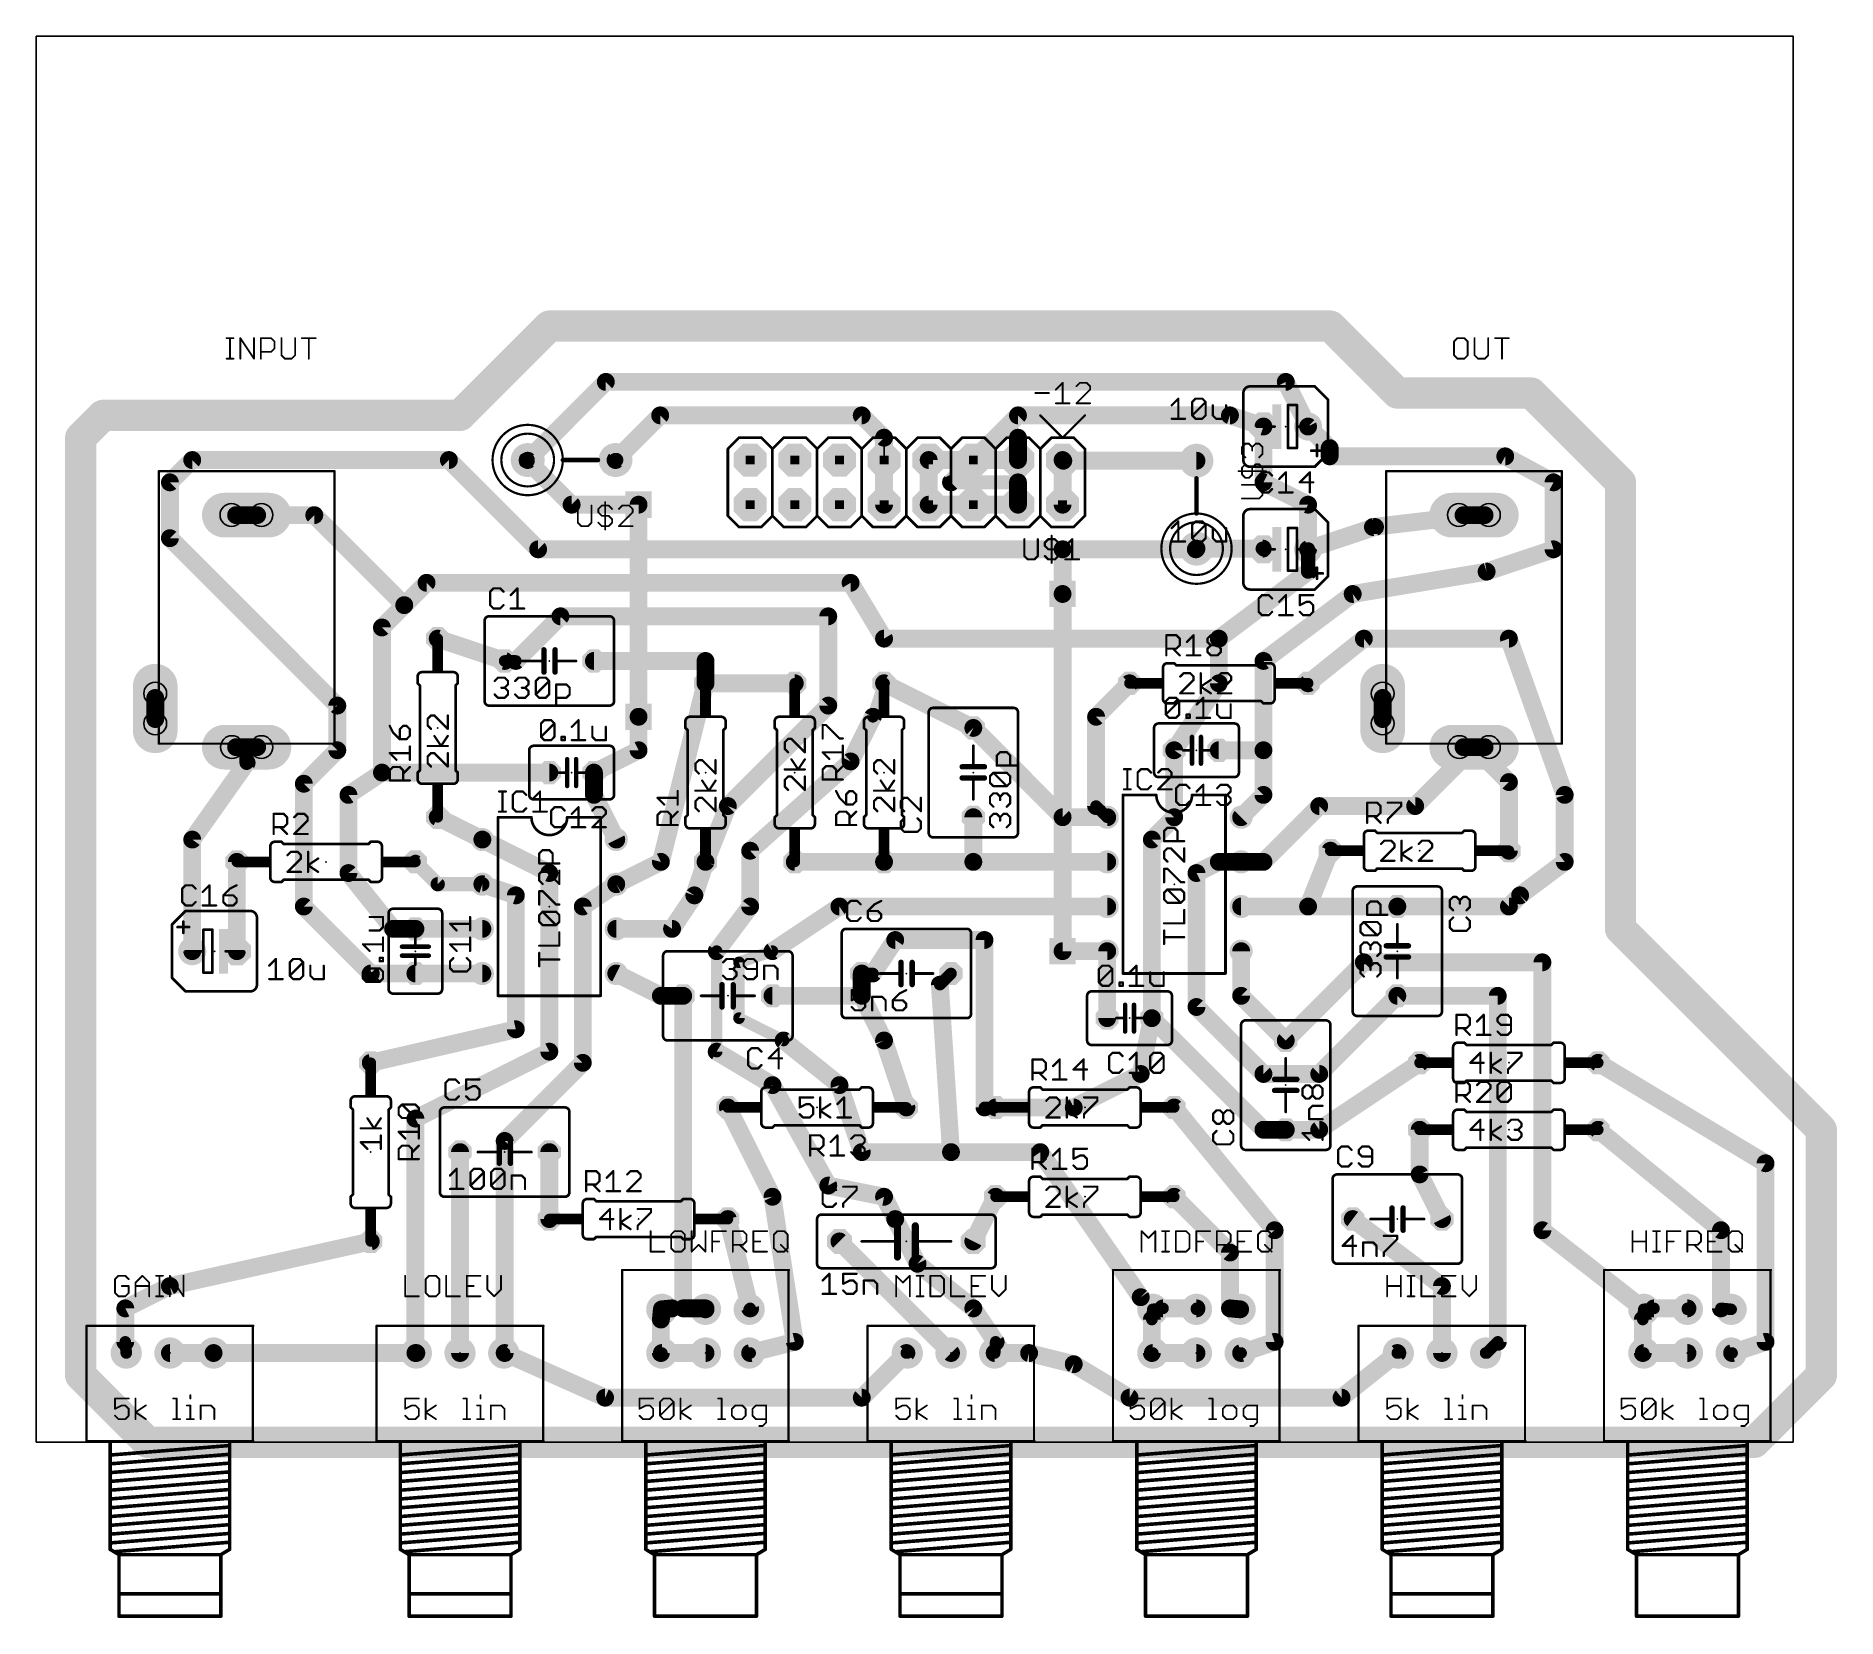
# Model space of a CAD drawing. Extents: x 0 to 4.04, y -0.39 to 3.15.
import ezdxf

# ---------------------------------------------------------------- set-up
doc = ezdxf.new("R2010")
doc.units = 0
for name, color, linetype in [('1', 22, 'CONTINUOUS'), ('16', 175, 'CONTINUOUS'), ('17', 82, 'CONTINUOUS'), ('18', 82, 'CONTINUOUS'), ('19', 53, 'CONTINUOUS'), ('20', 7, 'CONTINUOUS'), ('21', 253, 'CONTINUOUS'), ('23', 7, 'CONTINUOUS'), ('25', 253, 'CONTINUOUS'), ('27', 253, 'CONTINUOUS'), ('46', 140, 'CONTINUOUS'), ('51', 253, 'CONTINUOUS')]:
    doc.layers.add(name, color=color, linetype=linetype)

# ---------------------------------------------------------------- blocks, each defined once
blk = doc.blocks.new('OCTAGONP')
at = {"const_width": 0.5}
blk.add_lwpolyline([(-0.25, -0.103553), (-0.25, 0.103553), (-0.103553, 0.25), (0.103553, 0.25), (0.25, 0.103553), (0.25, -0.103553), (0.103553, -0.25), (-0.103553, -0.25), (-0.25, -0.103553), (-0.25, 0.103553)], dxfattribs=at)
blk = doc.blocks.new('RECT')
blk.add_solid([(-0.5, -0.5), (0.5, -0.5), (-0.5, 0.5), (0.5, 0.5)])
blk = doc.blocks.new('ROUNDP')
at = {"const_width": 0.5}
blk.add_lwpolyline([(0, -0.25, 1), (0, 0.25, 1), (0, -0.25)], format="xyb", dxfattribs=at)
blk = doc.blocks.new('LONGP100')
at = {"const_width": 1}
blk.add_lwpolyline([(-0.5, 0), (0.5, 0)], dxfattribs=at)
at = {"const_width": 0.5}
for points in [[(-0.5, 0.25, 1), (-0.5, -0.25)], [(0.5, -0.25, 1), (0.5, 0.25)]]:
    blk.add_lwpolyline(points, format="xyb", dxfattribs=at)
blk = doc.blocks.new('SQUAREV')
blk.add_solid([(-0.5, -0.5), (0.5, -0.5), (-0.5, 0.5), (0.5, 0.5)])

msp = doc.modelspace()

# ---------------------------------------------------------------- linework, layer by layer
at = {"layer": '1', "const_width": 0.04}
for points in [[(1.35, 2.1), (1.35, 1.625)], [(2.3, 1.1), (2.3, 1.9)]]:
    msp.add_lwpolyline(points, dxfattribs=at)
at = {"layer": '1', "const_width": 0.02}
for points in [[(1.36, 2.1, 1), (1.34, 2.1)], [(2.31, 1.9, 1), (2.29, 1.9)], [(1.34, 1.625, 1), (1.36, 1.625)], [(2.29, 1.1, 1), (2.31, 1.1)]]:
    msp.add_lwpolyline(points, format="xyb", dxfattribs=at)
at = {"layer": '16'}
for points, const_width in [([(1.276575, 2.375), (1.101575, 2.2)], 0.04), ([(2.8, 2.375), (1.276575, 2.375)], 0.04), ([(2.8, 2.375), (2.85, 2.275)], 0.04), ([(1.398425, 2.3), (1.298425, 2.2)], 0.04), ([(1.85, 2.3), (1.398425, 2.3)], 0.04), ([(1.9, 2.25), (1.85, 2.3)], 0.04), ([(2.2, 2.3), (2.05, 2.15)], 0.04), ([(2.2, 2.3), (2.675, 2.3)], 0.04), ([(2.675, 2.3), (2.75, 2.275)], 0.04), ([(1.9, 2.1), (1.9, 2.25)], 0.04), ([(2.2, 2.25), (2.2, 2.2)], 0.04), ([(2.75, 2.275), (2.75, 2.15)], 0.04), ([(2.898349, 2.226651), (2.85, 2.275)], 0.04), ([(0.3, 2.15), (0.35, 2.2)], 0.04), ([(0.35, 2.2), (0.925, 2.2)], 0.04), ([(0.925, 2.2), (1.125, 2)], 0.04), ([(2, 2.1), (2, 2.2)], 0.04), ([(2, 2.2), (2.2, 2.2)], 0.04), ([(2.3, 2.2), (2.3, 2.1)], 0.04), ([(2.301575, 2.198425), (2.3, 2.2)], 0.04), ([(2.898349, 2.208255), (2.898349, 2.226651)], 0.04), ([(2.898349, 2.208255), (3.291745, 2.208255)], 0.04), ([(3.291745, 2.208255), (3.4, 2.15)], 0.04), ([(1.101575, 2.198425), (1.2, 2.1)], 0.04), ([(1.101575, 2.2), (1.101575, 2.198425)], 0.032), ([(1.298425, 2.2), (1.3, 2.2)], 0.032), ([(2.6, 2.198425), (2.301575, 2.198425)], 0.04), ([(0.3, 2.025), (0.3, 2.15)], 0.04), ([(2.05, 2.15), (2.2, 2.15)], 0.032), ([(2.2, 2.15), (2.2, 2.1)], 0.04), ([(2.75, 2.15), (2.85, 2.1)], 0.04), ([(3.4, 2.15), (3.4, 2)], 0.04), ([(1.2, 2.1), (1.35, 2.1)], 0.04), ([(2.2, 2.1), (2, 2.1)], 0.04), ([(2.85, 2.1), (2.85, 2)], 0.04), ([(0.47185, 2.076575), (0.623425, 2.076575)], 0.04), ([(0.623425, 2.076575), (0.825, 1.875)], 0.04), ([(3, 2.05), (2.85, 2)], 0.04), ([(2.995276, 2.05), (3.22185, 2.076575)], 0.04), ([(2.995276, 2.05), (3, 2.05)], 0.032), ([(0.675, 1.65), (0.3, 2.025)], 0.04), ([(1.125, 2), (2.3, 2)], 0.04), ([(2.3, 2), (2.598425, 2)], 0.04), ([(2.3, 1.9), (2.3, 2)], 0.04), ([(2.598425, 2), (2.6, 2.001575)], 0.04), ([(2.6, 2.001575), (2.748425, 2.001575)], 0.04), ([(2.748425, 2.001575), (2.75, 2)], 0.032), ([(3.4, 2), (3.25, 1.95)], 0.04), ([(2.85, 2), (2.85, 1.95)], 0.032), ([(0.875, 1.925), (0.825, 1.875)], 0.04), ([(1.825, 1.925), (0.875, 1.925)], 0.04), ([(1.9, 1.8), (1.825, 1.925)], 0.04), ([(2.85, 1.95), (2.65, 1.8)], 0.04), ([(3.25, 1.95), (2.95, 1.9)], 0.04), ([(2.95, 1.9), (2.75, 1.75)], 0.04), ([(0.825, 1.875), (0.775, 1.825)], 0.04), ([(1.175, 1.85), (1.075, 1.75)], 0.04), ([(1.775, 1.85), (1.175, 1.85)], 0.04), ([(1.775, 1.65), (1.775, 1.85)], 0.04), ([(0.775, 1.825), (0.775, 1.5)], 0.04), ([(1.05, 1.75), (0.9, 1.8)], 0.04), ([(1.9, 1.8), (2.65, 1.8)], 0.04), ([(2.65, 1.8), (2.65, 1.7)], 0.04), ([(2.975, 1.8), (2.85, 1.7)], 0.04), ([(3.3, 1.8), (2.975, 1.8)], 0.04), ([(3.425, 1.45), (3.3, 1.8)], 0.04), ([(1.075, 1.75), (1.05, 1.75)], 0.026), ([(1.5, 1.75), (1.25, 1.75)], 0.04), ([(1.5, 1.7), (1.5, 1.75)], 0.04), ([(2.75, 1.75), (2.75, 1.55)], 0.04), ([(1.5, 1.7), (1.4, 1.3)], 0.04), ([(1.5, 1.7), (1.7, 1.7)], 0.04), ([(1.875, 1.625), (1.9, 1.7)], 0.026), ([(2.1, 1.6), (1.9, 1.7)], 0.04), ([(2.375, 1.625), (2.45, 1.7)], 0.04), ([(2.65, 1.7), (2.55, 1.55)], 0.04), ([(0.675, 1.55), (0.675, 1.65)], 0.04), ([(1.55, 1.425), (1.775, 1.65)], 0.04), ([(1.35, 1.55), (1.35, 1.625)], 0.04), ([(1.825, 1.525), (1.875, 1.625)], 0.04), ([(2.1, 1.6), (2.3, 1.4)], 0.04), ([(2.375, 1.425), (2.375, 1.625)], 0.04), ([(3.089961, 1.425), (3.22185, 1.55689)], 0.04), ([(3.3, 1.47874), (3.22185, 1.55689)], 0.04), ([(0.47185, 1.52185), (0.35, 1.35)], 0.04), ([(0.47185, 1.55689), (0.47185, 1.52185)], 0.032), ([(0.6, 1.475), (0.675, 1.55)], 0.04), ([(1.25, 1.5), (1.35, 1.55)], 0.04), ([(1.6, 1.325), (1.825, 1.525)], 0.04), ([(2.55, 1.4), (2.55, 1.55)], 0.04), ([(2.65, 1.55), (2.75, 1.55)], 0.04), ([(2.75, 1.55), (2.75, 1.45)], 0.04), ([(0.6, 1.2), (0.6, 1.475)], 0.04), ([(0.7, 1.45), (0.775, 1.5)], 0.04), ([(0.775, 1.5), (1.15, 1.5)], 0.04), ([(1.25, 1.45), (1.25, 1.5)], 0.04), ([(3.3, 1.325), (3.3, 1.47874)], 0.04), ([(0.7, 1.275), (0.7, 1.45)], 0.04), ([(1.25, 1.45), (1.3, 1.35)], 0.04), ([(2.75, 1.45), (2.7, 1.4)], 0.04), ([(3.425, 1.3), (3.425, 1.45)], 0.04), ([(0.9, 1.4), (1, 1.35)], 0.04), ([(1.5, 1.3), (1.55, 1.425)], 0.04), ([(2.1, 1.4), (2.1, 1.3)], 0.04), ([(2.3, 1.4), (2.4, 1.4)], 0.04), ([(2.375, 1.425), (2.4, 1.4)], 0.026), ([(2.5, 1.35), (2.55, 1.4)], 0.04), ([(2.875, 1.425), (2.75, 1.3)], 0.04), ([(2.875, 1.425), (3.089961, 1.425)], 0.04), ([(0.35, 1.35), (0.35, 1.1)], 0.04), ([(1.15, 1.275), (1, 1.35)], 0.04), ([(1.6, 1.2), (1.6, 1.325)], 0.04), ([(2.5, 0.95), (2.5, 1.35)], 0.04), ([(2.85, 1.2), (2.9, 1.325)], 0.04), ([(0.45, 1.1), (0.45, 1.3)], 0.04), ([(0.8, 1.15), (0.7, 1.275)], 0.04), ([(0.85, 1.3), (0.9, 1.25)], 0.032), ([(1.15, 0.875), (1.15, 1.275)], 0.04), ([(1.4, 1.3), (1.3, 1.25)], 0.04), ([(1.5, 1.3), (1.475, 1.225)], 0.04), ([(1.9, 1.3), (1.7, 1.3)], 0.04), ([(2.1, 1.3), (1.9, 1.3)], 0.04), ([(2.1, 1.3), (2.4, 1.3)], 0.04), ([(2.6, 1.275), (2.65, 1.3)], 0.04), ([(2.6, 1.275), (2.6, 0.975)], 0.04), ([(2.65, 1.3), (2.7, 1.3)], 0.04), ([(2.75, 1.3), (2.7, 1.3)], 0.04), ([(3.325, 1.225), (3.425, 1.3)], 0.04), ([(0.9, 1.25), (1, 1.25)], 0.032), ([(1, 1.25), (1.075, 1.225)], 0.04), ([(1.225, 1.2), (1.3, 1.25)], 0.04), ([(0.75, 1.05), (0.6, 1.2)], 0.04), ([(1.075, 1.225), (1.075, 0.925)], 0.04), ([(1.225, 0.85), (1.225, 1.2)], 0.04), ([(1.475, 1.225), (1.425, 1.15)], 0.04), ([(1.525, 1.1), (1.6, 1.2)], 0.04), ([(1.65, 1.1), (1.8, 1.2)], 0.04), ([(1.8, 1.2), (2.4, 1.2)], 0.04), ([(2.85, 1.2), (2.7, 1.2)], 0.04), ([(3.05, 1.2), (2.85, 1.2)], 0.04), ([(3.05, 1.2), (3.3, 1.2)], 0.04), ([(3.3, 1.2), (3.325, 1.225)], 0.04), ([(0.85, 1.15), (0.8, 1.15)], 0.04), ([(1, 1.15), (0.85, 1.15)], 0.04), ([(1.425, 1.15), (1.3, 1.15)], 0.04), ([(1.925, 1.125), (1.875, 1.05)], 0.04), ([(2.125, 1.125), (1.925, 1.125)], 0.04), ([(2.125, 0.75), (2.125, 1.125)], 0.04), ([(1.525, 0.875), (1.525, 1.1)], 0.026), ([(1.575, 1.075), (1.65, 1.1)], 0.026), ([(2.4, 1.1), (2.3, 1.1)], 0.04), ([(2.4, 1.1), (2.4, 0.95)], 0.04), ([(2.7, 1.1), (2.7, 1)], 0.04), ([(2.975, 1.075), (2.8, 0.9)], 0.04), ([(3.375, 1.075), (2.975, 1.075)], 0.04), ([(3.375, 0.475), (3.375, 1.075)], 0.04), ([(1, 1.05), (0.75, 1.05)], 0.04), ([(1, 1.05), (0.85, 1.05)], 0.04), ([(1.4, 1), (1.3, 1.05)], 0.04), ([(1.575, 0.95), (1.575, 1.075)], 0.026), ([(1.85, 1.05), (1.85, 1)], 0.04), ([(1.875, 1.05), (1.85, 1.05)], 0.026), ([(2.025, 1.025), (2.05, 1.05)], 0.026), ([(1.45, 1), (1.4, 1)], 0.04), ([(1.45, 0.3), (1.45, 1)], 0.04), ([(1.85, 1), (1.65, 1)], 0.04), ([(1.85, 1), (1.9, 0.9)], 0.04), ([(2.05, 0.65), (2.025, 1.025)], 0.04), ([(2.7, 1), (2.8, 0.9)], 0.04), ([(2.875, 0.825), (3.05, 1)], 0.04), ([(3.275, 1), (3.05, 1)], 0.04), ([(3.275, 0.225), (3.275, 1)], 0.04), ([(2.5, 0.95), (2.475, 0.825)], 0.04), ([(2.5, 0.95), (2.75, 0.7)], 0.04), ([(2.6, 0.975), (2.75, 0.825)], 0.04), ([(1.075, 0.925), (0.75, 0.85)], 0.04), ([(1.675, 0.9), (1.575, 0.95)], 0.026), ([(0.85, 0.725), (1.15, 0.875)], 0.04), ([(1.65, 0.8), (1.525, 0.875)], 0.04), ([(1.8, 0.8), (1.675, 0.9)], 0.04), ([(1.9, 0.9), (1.95, 0.75)], 0.04), ([(1.05, 0.675), (1.225, 0.85)], 0.04), ([(2.875, 0.7), (3.1, 0.85)], 0.04), ([(3.875, 0.625), (3.5, 0.85)], 0.04), ([(1.775, 0.575), (1.65, 0.8)], 0.04), ([(1.85, 0.65), (1.8, 0.8)], 0.04), ([(2.475, 0.825), (2.325, 0.75)], 0.04), ([(2.75, 0.825), (2.875, 0.825)], 0.04), ([(1.65, 0.55), (1.55, 0.75)], 0.04), ([(2.325, 0.75), (2.15, 0.75)], 0.04), ([(2.775, 0.475), (2.55, 0.75)], 0.04), ([(0.85, 0.2), (0.85, 0.725)], 0.04), ([(2.125, 0.75), (2.15, 0.75)], 0.026), ([(1.05, 0.2), (1.05, 0.675)], 0.04), ([(2.75, 0.7), (2.8, 0.7)], 0.04), ([(2.8, 0.7), (2.875, 0.7)], 0.04), ([(3.1, 0.7), (3.1, 0.6)], 0.04), ([(3.775, 0.475), (3.5, 0.7)], 0.04), ([(0.95, 0.2), (0.95, 0.65)], 0.04), ([(1.15, 0.5), (1.15, 0.65)], 0.04), ([(2.05, 0.65), (1.85, 0.65)], 0.04), ([(2.25, 0.65), (2.05, 0.65)], 0.04), ([(2.475, 0.325), (2.25, 0.65)], 0.04), ([(3.1, 0.6), (3.15, 0.5)], 0.04), ([(3.875, 0.225), (3.875, 0.625)], 0.04), ([(1.7, 0.225), (1.65, 0.55)], 0.04), ([(1.9, 0.55), (1.775, 0.575)], 0.04), ([(1.925, 0.5), (1.9, 0.55)], 0.04), ([(2.15, 0.55), (2.1, 0.45)], 0.04), ([(2.675, 0.425), (2.55, 0.55)], 0.04), ([(1.6, 0.3), (1.55, 0.5)], 0.04), ([(1.975, 0.4), (1.925, 0.5)], 0.04), ([(2.775, 0.225), (2.775, 0.475)], 0.04), ([(3.15, 0.35), (2.95, 0.5)], 0.04), ([(3.60215, 0.29785), (3.375, 0.475)], 0.04), ([(3.775, 0.3), (3.775, 0.475)], 0.04), ([(0.3, 0.35), (0.75, 0.45)], 0.04), ([(2.05, 0.2), (1.8, 0.45)], 0.04), ([(2.675, 0.3), (2.675, 0.425)], 0.04), ([(2.1, 0.3), (1.975, 0.4)], 0.04), ([(0.2, 0.3), (0.3, 0.35)], 0.04), ([(3.15, 0.2), (3.15, 0.35)], 0.04), ([(2.50215, 0.29785), (2.475, 0.325)], 0.04), ([(0.2, 0.225), (0.2, 0.3)], 0.04), ([(1.4, 0.275), (1.40215, 0.29785)], 0.04), ([(1.4, 0.275), (1.4, 0.2)], 0.04), ([(1.425, 0.3), (1.40215, 0.29785)], 0.04), ([(1.425, 0.3), (1.45, 0.3)], 0.026), ([(1.45, 0.3), (1.5, 0.3)], 0.04), ([(1.5, 0.3), (1.5, 0.29785)], 0.04), ([(1.6, 0.3), (1.59785, 0.29785)], 0.026), ([(2.15, 0.225), (2.1, 0.3)], 0.04), ([(2.5, 0.275), (2.5, 0.2)], 0.04), ([(2.5, 0.275), (2.50215, 0.29785)], 0.026), ([(2.525, 0.3), (2.50215, 0.29785)], 0.026), ([(2.525, 0.3), (2.6, 0.3)], 0.04), ([(2.6, 0.3), (2.6, 0.29785)], 0.026), ([(2.675, 0.3), (2.69785, 0.29785)], 0.04), ([(3.6, 0.275), (3.6, 0.2)], 0.04), ([(3.6, 0.275), (3.60215, 0.29785)], 0.026), ([(3.625, 0.3), (3.60215, 0.29785)], 0.026), ([(3.625, 0.3), (3.7, 0.3)], 0.04), ([(3.7, 0.3), (3.7, 0.29785)], 0.026), ([(3.775, 0.3), (3.79785, 0.29785)], 0.026), ([(1.6, 0.2), (1.7, 0.225)], 0.04), ([(2.7, 0.2), (2.775, 0.225)], 0.04), ([(3.8, 0.2), (3.875, 0.225)], 0.04), ([(0.2, 0.225), (0.20215, 0.2)], 0.026), ([(0.39785, 0.2), (0.3, 0.2)], 0.04), ([(0.39785, 0.2), (0.85, 0.2)], 0.04), ([(0.85, 0.2), (0.85215, 0.2)], 0.04), ([(1.275, 0.1), (1.05, 0.2)], 0.04), ([(1.05, 0.2), (1.04785, 0.2)], 0.026), ([(1.40215, 0.2), (1.5, 0.2)], 0.04), ([(1.4, 0.2), (1.40215, 0.2)], 0.026), ([(1.6, 0.2), (1.59785, 0.2)], 0.026), ([(1.95, 0.2), (1.85, 0.1)], 0.04), ([(1.95, 0.2), (1.95215, 0.2)], 0.026), ([(2.225, 0.2), (2.14785, 0.2)], 0.04), ([(2.15, 0.225), (2.14785, 0.2)], 0.026), ([(2.325, 0.175), (2.225, 0.2)], 0.04), ([(2.50215, 0.2), (2.6, 0.2)], 0.04), ([(2.5, 0.2), (2.50215, 0.2)], 0.026), ([(2.7, 0.2), (2.69785, 0.2)], 0.026), ([(3.05, 0.2), (2.925, 0.1)], 0.04), ([(3.05, 0.2), (3.05215, 0.2)], 0.026), ([(3.25, 0.2), (3.24785, 0.2)], 0.026), ([(3.25, 0.2), (3.275, 0.225)], 0.026), ([(3.60215, 0.2), (3.7, 0.2)], 0.04), ([(3.6, 0.2), (3.60215, 0.2)], 0.026), ([(3.8, 0.2), (3.79785, 0.2)], 0.026), ([(2.45, 0.1), (2.325, 0.175)], 0.04), ([(1.85, 0.1), (1.275, 0.1)], 0.04), ([(2.925, 0.1), (2.45, 0.1)], 0.04)]:
    msp.add_lwpolyline(points, dxfattribs=dict(at, const_width=const_width))
for points, const_width in [([(1.276575, 2.385, 1), (1.276575, 2.365)], 0.02), ([(1.283646, 2.367929, 1), (1.269504, 2.382071)], 0.02), ([(2.808944, 2.379472, 1), (2.791056, 2.370528)], 0.02), ([(2.8, 2.365, 1), (2.8, 2.385)], 0.02), ([(1.398425, 2.31, 1), (1.398425, 2.29)], 0.02), ([(1.405496, 2.292929, 1), (1.391354, 2.307071)], 0.02), ([(1.857071, 2.307071, 1), (1.842929, 2.292929)], 0.02), ([(1.85, 2.29, 1), (1.85, 2.31)], 0.02), ([(2.2, 2.31, 1), (2.2, 2.29)], 0.02), ([(2.207071, 2.292929, 1), (2.192929, 2.307071)], 0.02), ([(2.678162, 2.309487, 1), (2.671838, 2.290513)], 0.02), ([(2.675, 2.29, 1), (2.675, 2.31)], 0.02), ([(1.91, 2.25, 1), (1.89, 2.25)], 0.02), ([(1.892929, 2.242929, 1), (1.907071, 2.257071)], 0.02), ([(2.21, 2.25, 1), (2.19, 2.25)], 0.02), ([(2.76, 2.275, 1), (2.74, 2.275)], 0.02), ([(2.746838, 2.265513, 1), (2.753162, 2.284487)], 0.02), ([(2.857071, 2.282071, 1), (2.842929, 2.267929)], 0.02), ([(2.841056, 2.270528, 1), (2.858944, 2.279472)], 0.02), ([(0.35, 2.21, 1), (0.35, 2.19)], 0.02), ([(0.357071, 2.192929, 1), (0.342929, 2.207071)], 0.02), ([(0.932071, 2.207071, 1), (0.917929, 2.192929)], 0.02), ([(0.925, 2.19, 1), (0.925, 2.21)], 0.02), ([(2.01, 2.2, 1), (1.99, 2.2)], 0.02), ([(2, 2.21, 1), (2, 2.19)], 0.02), ([(2.2, 2.19, 1), (2.2, 2.21)], 0.02), ([(2.31, 2.2, 1), (2.29, 2.2)], 0.02), ([(2.307071, 2.207071, 1), (2.292929, 2.192929)], 0.02), ([(2.908349, 2.226651, 1), (2.888349, 2.226651)], 0.02), ([(2.898349, 2.218255, 1), (2.898349, 2.198255)], 0.02), ([(2.891278, 2.21958, 1), (2.90542, 2.233722)], 0.02), ([(3.296484, 2.217061, 1), (3.287007, 2.199449)], 0.02), ([(3.291745, 2.198255, 1), (3.291745, 2.218255)], 0.02), ([(1.108646, 2.205496, 1), (1.094504, 2.191354)], 0.02), ([(1.094504, 2.207071, 1), (1.108646, 2.192929)], 0.02), ([(1.109575, 2.2, 1), (1.093575, 2.2)], 0.016), ([(1.093575, 2.198425, 1), (1.109575, 2.198425)], 0.016), ([(1.291354, 2.207071, 1), (1.305496, 2.192929)], 0.02), ([(1.298425, 2.208, 1), (1.298425, 2.192)], 0.016), ([(1.3, 2.192, 1), (1.3, 2.208)], 0.016), ([(2.19, 2.2, 1), (2.21, 2.2)], 0.02), ([(2.301575, 2.208425, 1), (2.301575, 2.188425)], 0.02), ([(2.294504, 2.191354, 1), (2.308646, 2.205496)], 0.02), ([(2.6, 2.188425, 1), (2.6, 2.208425)], 0.02), ([(2.888349, 2.208255, 1), (2.908349, 2.208255)], 0.02), ([(0.31, 2.15, 1), (0.29, 2.15)], 0.02), ([(0.292929, 2.157071, 1), (0.307071, 2.142929)], 0.02), ([(2.042929, 2.157071, 1), (2.057071, 2.142929)], 0.02), ([(2.05, 2.158, 1), (2.05, 2.142)], 0.016), ([(2.21, 2.15, 1), (2.19, 2.15)], 0.02), ([(2.2, 2.142, 1), (2.2, 2.158)], 0.016), ([(2.754472, 2.158944, 1), (2.745528, 2.141056)], 0.02), ([(2.74, 2.15, 1), (2.76, 2.15)], 0.02), ([(3.41, 2.15, 1), (3.39, 2.15)], 0.02), ([(3.395261, 2.141194, 1), (3.404739, 2.158806)], 0.02), ([(1.2, 2.11, 1), (1.2, 2.09)], 0.02), ([(1.192929, 2.092929, 1), (1.207071, 2.107071)], 0.02), ([(1.35, 2.09, 1), (1.35, 2.11)], 0.02), ([(1.89, 2.1, 1), (1.91, 2.1)], 0.02), ([(2, 2.11, 1), (2, 2.09)], 0.02), ([(1.99, 2.1, 1), (2.01, 2.1)], 0.02), ([(2.19, 2.1, 1), (2.21, 2.1)], 0.02), ([(2.2, 2.09, 1), (2.2, 2.11)], 0.02), ([(2.29, 2.1, 1), (2.31, 2.1)], 0.02), ([(2.86, 2.1, 1), (2.84, 2.1)], 0.02), ([(2.845528, 2.091056, 1), (2.854472, 2.108944)], 0.02), ([(0.47185, 2.086575, 1), (0.47185, 2.066575)], 0.02), ([(0.630496, 2.083646, 1), (0.616354, 2.069504)], 0.02), ([(0.623425, 2.066575, 1), (0.623425, 2.086575)], 0.02), ([(2.994111, 2.059932, 1), (2.99644, 2.040068)], 0.02), ([(2.995276, 2.058, 1), (2.995276, 2.042)], 0.016), ([(3.003162, 2.040513, 1), (2.996838, 2.059487)], 0.02), ([(3, 2.042, 1), (3, 2.058)], 0.016), ([(3.223015, 2.066643, 1), (3.220685, 2.086507)], 0.02), ([(0.307071, 2.032071, 1), (0.292929, 2.017929)], 0.02), ([(0.29, 2.025, 1), (0.31, 2.025)], 0.02), ([(1.125, 2.01, 1), (1.125, 1.99)], 0.02), ([(2.3, 2.01, 1), (2.3, 1.99)], 0.02), ([(2.31, 2, 1), (2.29, 2)], 0.02), ([(2.3, 1.99, 1), (2.3, 2.01)], 0.02), ([(2.6, 2.011575, 1), (2.6, 1.991575)], 0.02), ([(2.607071, 1.994504, 1), (2.592929, 2.008646)], 0.02), ([(2.598425, 1.99, 1), (2.598425, 2.01)], 0.02), ([(2.754082, 2.007232, 1), (2.742768, 1.995918)], 0.016), ([(2.748425, 1.991575, 1), (2.748425, 2.011575)], 0.02), ([(2.846838, 2.009487, 1), (2.853162, 1.990513)], 0.02), ([(3.403162, 1.990513, 1), (3.396838, 2.009487)], 0.02), ([(1.117929, 1.992929, 1), (1.132071, 2.007071)], 0.02), ([(2.591354, 2.007071, 1), (2.605496, 1.992929)], 0.02), ([(2.744343, 1.994343, 1), (2.755657, 2.005657)], 0.016), ([(2.84, 2, 1), (2.86, 2)], 0.02), ([(2.858, 2, 1), (2.842, 2)], 0.016), ([(3.39, 2, 1), (3.41, 2)], 0.02), ([(0.875, 1.935, 1), (0.875, 1.915)], 0.02), ([(0.882071, 1.917929, 1), (0.867929, 1.932071)], 0.02), ([(1.833575, 1.930145, 1), (1.816425, 1.919855)], 0.02), ([(1.825, 1.915, 1), (1.825, 1.935)], 0.02), ([(2.856, 1.942, 1), (2.844, 1.958)], 0.02), ([(2.842, 1.95, 1), (2.858, 1.95)], 0.016), ([(3.246838, 1.959487, 1), (3.253162, 1.940513)], 0.02), ([(3.251644, 1.940136, 1), (3.248356, 1.959864)], 0.02), ([(2.29, 1.9, 1), (2.31, 1.9)], 0.02), ([(2.948356, 1.909864, 1), (2.951644, 1.890136)], 0.02), ([(2.956, 1.892, 1), (2.944, 1.908)], 0.02), ([(0.817929, 1.882071, 1), (0.832071, 1.867929)], 0.02), ([(0.832071, 1.867929, 1), (0.817929, 1.882071)], 0.02), ([(0.817929, 1.867929, 1), (0.832071, 1.882071)], 0.02), ([(1.175, 1.86, 1), (1.175, 1.84)], 0.02), ([(1.182071, 1.842929, 1), (1.167929, 1.857071)], 0.02), ([(1.785, 1.85, 1), (1.765, 1.85)], 0.02), ([(1.775, 1.84, 1), (1.775, 1.86)], 0.02), ([(0.785, 1.825, 1), (0.765, 1.825)], 0.02), ([(0.767929, 1.832071, 1), (0.782071, 1.817929)], 0.02), ([(0.903162, 1.809487, 1), (0.896838, 1.790513)], 0.02), ([(1.9, 1.81, 1), (1.9, 1.79)], 0.02), ([(2.66, 1.8, 1), (2.64, 1.8)], 0.02), ([(2.644, 1.808, 1), (2.656, 1.792)], 0.02), ([(2.65, 1.79, 1), (2.65, 1.81)], 0.02), ([(2.975, 1.81, 1), (2.975, 1.79)], 0.02), ([(2.981247, 1.792191, 1), (2.968753, 1.807809)], 0.02), ([(3.309417, 1.803363, 1), (3.290583, 1.796637)], 0.02), ([(3.3, 1.79, 1), (3.3, 1.81)], 0.02), ([(1.891425, 1.794855, 1), (1.908575, 1.805145)], 0.02), ([(1.046838, 1.740513, 1), (1.053162, 1.759487)], 0.02), ([(1.05, 1.7565, 1), (1.05, 1.7435)], 0.013), ([(1.067929, 1.757071, 1), (1.082071, 1.742929)], 0.02), ([(1.075, 1.7435, 1), (1.075, 1.7565)], 0.013), ([(1.25, 1.76, 1), (1.25, 1.74)], 0.02), ([(1.51, 1.75, 1), (1.49, 1.75)], 0.02), ([(1.5, 1.74, 1), (1.5, 1.76)], 0.02), ([(2.76, 1.75, 1), (2.74, 1.75)], 0.02), ([(2.744, 1.758, 1), (2.756, 1.742)], 0.02), ([(1.5, 1.71, 1), (1.5, 1.69)], 0.02), ([(1.49, 1.7, 1), (1.51, 1.7)], 0.02), ([(1.509701, 1.697575, 1), (1.490299, 1.702425)], 0.02), ([(1.7, 1.69, 1), (1.7, 1.71)], 0.02), ([(1.904472, 1.708944, 1), (1.895528, 1.691056)], 0.02), ([(1.906166, 1.697945, 1), (1.893834, 1.702055)], 0.013), ([(2.457071, 1.692929, 1), (2.442929, 1.707071)], 0.02), ([(2.64, 1.7, 1), (2.66, 1.7)], 0.02), ([(2.658321, 1.694453, 1), (2.641679, 1.705547)], 0.02), ([(2.843753, 1.707809, 1), (2.856247, 1.692191)], 0.02), ([(0.685, 1.65, 1), (0.665, 1.65)], 0.02), ([(0.667929, 1.642929, 1), (0.682071, 1.657071)], 0.02), ([(1.765, 1.65, 1), (1.785, 1.65)], 0.02), ([(1.782071, 1.642929, 1), (1.767929, 1.657071)], 0.02), ([(1.36, 1.625, 1), (1.34, 1.625)], 0.02), ([(1.883944, 1.620528, 1), (1.866056, 1.629472)], 0.02), ([(1.868834, 1.627055, 1), (1.881166, 1.622945)], 0.013), ([(2.107071, 1.607071, 1), (2.092929, 1.592929)], 0.02), ([(2.095528, 1.591056, 1), (2.104472, 1.608944)], 0.02), ([(2.385, 1.625, 1), (2.365, 1.625)], 0.02), ([(2.367929, 1.632071, 1), (2.382071, 1.617929)], 0.02), ([(3.228921, 1.563961, 1), (3.214779, 1.549819)], 0.02), ([(3.228921, 1.549819, 1), (3.214779, 1.563961)], 0.02), ([(0.480008, 1.516066, 1), (0.463693, 1.527634)], 0.02), ([(0.47985, 1.55689, 1), (0.46385, 1.55689)], 0.016), ([(0.665, 1.55, 1), (0.685, 1.55)], 0.02), ([(0.682071, 1.542929, 1), (0.667929, 1.557071)], 0.02), ([(1.34, 1.55, 1), (1.36, 1.55)], 0.02), ([(1.354472, 1.541056, 1), (1.345528, 1.558944)], 0.02), ([(1.816056, 1.529472, 1), (1.833944, 1.520528)], 0.02), ([(1.831644, 1.517526, 1), (1.818356, 1.532474)], 0.02), ([(2.56, 1.55, 1), (2.54, 1.55)], 0.02), ([(2.541679, 1.555547, 1), (2.558321, 1.544453)], 0.02), ([(2.65, 1.56, 1), (2.65, 1.54)], 0.02), ([(2.76, 1.55, 1), (2.74, 1.55)], 0.02), ([(2.74, 1.55, 1), (2.76, 1.55)], 0.02), ([(2.75, 1.54, 1), (2.75, 1.56)], 0.02), ([(0.46385, 1.52185, 1), (0.47985, 1.52185)], 0.016), ([(0.61, 1.475, 1), (0.59, 1.475)], 0.02), ([(0.775, 1.51, 1), (0.775, 1.49)], 0.02), ([(0.765, 1.5, 1), (0.785, 1.5)], 0.02), ([(0.780547, 1.491679, 1), (0.769453, 1.508321)], 0.02), ([(1.15, 1.49, 1), (1.15, 1.51)], 0.02), ([(1.26, 1.5, 1), (1.24, 1.5)], 0.02), ([(1.245528, 1.508944, 1), (1.254472, 1.491056)], 0.02), ([(3.31, 1.47874, 1), (3.29, 1.47874)], 0.02), ([(3.292929, 1.471669, 1), (3.307071, 1.485811)], 0.02), ([(0.592929, 1.482071, 1), (0.607071, 1.467929)], 0.02), ([(0.71, 1.45, 1), (0.69, 1.45)], 0.02), ([(0.694453, 1.458321, 1), (0.705547, 1.441679)], 0.02), ([(1.258944, 1.454472, 1), (1.241056, 1.445528)], 0.02), ([(1.24, 1.45, 1), (1.26, 1.45)], 0.02), ([(2.74, 1.45, 1), (2.76, 1.45)], 0.02), ([(2.757071, 1.442929, 1), (2.742929, 1.457071)], 0.02), ([(3.435, 1.45, 1), (3.415, 1.45)], 0.02), ([(3.415583, 1.446637, 1), (3.434417, 1.453363)], 0.02), ([(0.904472, 1.408944, 1), (0.895528, 1.391056)], 0.02), ([(1.542929, 1.432071, 1), (1.557071, 1.417929)], 0.02), ([(1.559285, 1.421286, 1), (1.540715, 1.428714)], 0.02), ([(2.11, 1.4, 1), (2.09, 1.4)], 0.02), ([(2.3, 1.41, 1), (2.3, 1.39)], 0.02), ([(2.292929, 1.392929, 1), (2.307071, 1.407071)], 0.02), ([(2.365, 1.425, 1), (2.385, 1.425)], 0.02), ([(2.379596, 1.429596, 1), (2.370404, 1.420404)], 0.013), ([(2.4, 1.39, 1), (2.4, 1.41)], 0.02), ([(2.557071, 1.392929, 1), (2.542929, 1.407071)], 0.02), ([(2.692929, 1.407071, 1), (2.707071, 1.392929)], 0.02), ([(2.875, 1.435, 1), (2.875, 1.415)], 0.02), ([(2.882071, 1.417929, 1), (2.867929, 1.432071)], 0.02), ([(3.08289, 1.432071, 1), (3.097032, 1.417929)], 0.02), ([(3.089961, 1.415, 1), (3.089961, 1.435)], 0.02), ([(2.395404, 1.395404, 1), (2.404596, 1.404596)], 0.013), ([(2.54, 1.4, 1), (2.56, 1.4)], 0.02), ([(0.36, 1.35, 1), (0.34, 1.35)], 0.02), ([(0.341843, 1.355784, 1), (0.358157, 1.344216)], 0.02), ([(1.004472, 1.358944, 1), (0.995528, 1.341056)], 0.02), ([(0.995528, 1.341056, 1), (1.004472, 1.358944)], 0.02), ([(1.291056, 1.345528, 1), (1.308944, 1.354472)], 0.02), ([(1.61, 1.325, 1), (1.59, 1.325)], 0.02), ([(1.593356, 1.332474, 1), (1.606644, 1.317526)], 0.02), ([(2.51, 1.35, 1), (2.49, 1.35)], 0.02), ([(2.492929, 1.357071, 1), (2.507071, 1.342929)], 0.02), ([(2.909285, 1.321286, 1), (2.890715, 1.328714)], 0.02), ([(3.29, 1.325, 1), (3.31, 1.325)], 0.02), ([(0.46, 1.3, 1), (0.44, 1.3)], 0.02), ([(0.707809, 1.281247, 1), (0.692191, 1.268753)], 0.02), ([(0.855657, 1.305657, 1), (0.844343, 1.294343)], 0.016), ([(1.16, 1.275, 1), (1.14, 1.275)], 0.02), ([(1.145528, 1.266056, 1), (1.154472, 1.283944)], 0.02), ([(1.390299, 1.302425, 1), (1.409701, 1.297575)], 0.02), ([(1.404472, 1.291056, 1), (1.395528, 1.308944)], 0.02), ([(1.490715, 1.303714, 1), (1.509285, 1.296286)], 0.02), ([(1.509487, 1.296838, 1), (1.490513, 1.303162)], 0.02), ([(1.7, 1.31, 1), (1.7, 1.29)], 0.02), ([(1.9, 1.31, 1), (1.9, 1.29)], 0.02), ([(1.9, 1.29, 1), (1.9, 1.31)], 0.02), ([(2.1, 1.31, 1), (2.1, 1.29)], 0.02), ([(2.09, 1.3, 1), (2.11, 1.3)], 0.02), ([(2.1, 1.29, 1), (2.1, 1.31)], 0.02), ([(2.4, 1.29, 1), (2.4, 1.31)], 0.02), ([(2.61, 1.275, 1), (2.59, 1.275)], 0.02), ([(2.595528, 1.283944, 1), (2.604472, 1.266056)], 0.02), ([(2.65, 1.31, 1), (2.65, 1.29)], 0.02), ([(2.654472, 1.291056, 1), (2.645528, 1.308944)], 0.02), ([(2.7, 1.31, 1), (2.7, 1.29)], 0.02), ([(2.7, 1.29, 1), (2.7, 1.31)], 0.02), ([(2.742929, 1.307071, 1), (2.757071, 1.292929)], 0.02), ([(2.75, 1.29, 1), (2.75, 1.31)], 0.02), ([(3.415, 1.3, 1), (3.435, 1.3)], 0.02), ([(3.431, 1.292, 1), (3.419, 1.308)], 0.02), ([(0.69, 1.275, 1), (0.71, 1.275)], 0.02), ([(0.9, 1.258, 1), (0.9, 1.242)], 0.016), ([(0.894343, 1.244343, 1), (0.905657, 1.255657)], 0.016), ([(1.003162, 1.259487, 1), (0.996838, 1.240513)], 0.02), ([(1, 1.242, 1), (1, 1.258)], 0.016), ([(1.295528, 1.258944, 1), (1.304472, 1.241056)], 0.02), ([(1.305547, 1.241679, 1), (1.294453, 1.258321)], 0.02), ([(0.607071, 1.207071, 1), (0.592929, 1.192929)], 0.02), ([(1.085, 1.225, 1), (1.065, 1.225)], 0.02), ([(1.071838, 1.215513, 1), (1.078162, 1.234487)], 0.02), ([(1.235, 1.2, 1), (1.215, 1.2)], 0.02), ([(1.219453, 1.208321, 1), (1.230547, 1.191679)], 0.02), ([(1.465513, 1.228162, 1), (1.484487, 1.221838)], 0.02), ([(1.483321, 1.219453, 1), (1.466679, 1.230547)], 0.02), ([(1.608, 1.194, 1), (1.592, 1.206)], 0.02), ([(1.8, 1.21, 1), (1.8, 1.19)], 0.02), ([(1.805547, 1.191679, 1), (1.794453, 1.208321)], 0.02), ([(2.4, 1.19, 1), (2.4, 1.21)], 0.02), ([(2.7, 1.21, 1), (2.7, 1.19)], 0.02), ([(2.85, 1.21, 1), (2.85, 1.19)], 0.02), ([(2.840715, 1.203714, 1), (2.859285, 1.196286)], 0.02), ([(2.85, 1.19, 1), (2.85, 1.21)], 0.02), ([(3.05, 1.21, 1), (3.05, 1.19)], 0.02), ([(3.05, 1.19, 1), (3.05, 1.21)], 0.02), ([(3.292929, 1.207071, 1), (3.307071, 1.192929)], 0.02), ([(3.3, 1.19, 1), (3.3, 1.21)], 0.02), ([(3.319, 1.233, 1), (3.331, 1.217)], 0.02), ([(3.332071, 1.217929, 1), (3.317929, 1.232071)], 0.02), ([(0.59, 1.2, 1), (0.61, 1.2)], 0.02), ([(1.59, 1.2, 1), (1.61, 1.2)], 0.02), ([(0.8, 1.16, 1), (0.8, 1.14)], 0.02), ([(0.792191, 1.143753, 1), (0.807809, 1.156247)], 0.02), ([(0.85, 1.16, 1), (0.85, 1.14)], 0.02), ([(0.85, 1.14, 1), (0.85, 1.16)], 0.02), ([(1, 1.14, 1), (1, 1.16)], 0.02), ([(1.3, 1.16, 1), (1.3, 1.14)], 0.02), ([(1.416679, 1.155547, 1), (1.433321, 1.144453)], 0.02), ([(1.425, 1.14, 1), (1.425, 1.16)], 0.02), ([(1.925, 1.135, 1), (1.925, 1.115)], 0.02), ([(1.933321, 1.119453, 1), (1.916679, 1.130547)], 0.02), ([(2.135, 1.125, 1), (2.115, 1.125)], 0.02), ([(2.125, 1.115, 1), (2.125, 1.135)], 0.02), ([(0.34, 1.1, 1), (0.36, 1.1)], 0.02), ([(0.44, 1.1, 1), (0.46, 1.1)], 0.02), ([(1.517, 1.106, 1), (1.533, 1.094)], 0.02), ([(1.5315, 1.1, 1), (1.5185, 1.1)], 0.013), ([(1.644453, 1.108321, 1), (1.655547, 1.091679)], 0.02), ([(1.652055, 1.093834, 1), (1.647945, 1.106166)], 0.013), ([(2.3, 1.11, 1), (2.3, 1.09)], 0.02), ([(2.41, 1.1, 1), (2.39, 1.1)], 0.02), ([(2.4, 1.09, 1), (2.4, 1.11)], 0.02), ([(2.71, 1.1, 1), (2.69, 1.1)], 0.02), ([(2.975, 1.085, 1), (2.975, 1.065)], 0.02), ([(2.982071, 1.067929, 1), (2.967929, 1.082071)], 0.02), ([(3.385, 1.075, 1), (3.365, 1.075)], 0.02), ([(3.375, 1.065, 1), (3.375, 1.085)], 0.02), ([(0.75, 1.06, 1), (0.75, 1.04)], 0.02), ([(0.742929, 1.042929, 1), (0.757071, 1.057071)], 0.02), ([(0.85, 1.06, 1), (0.85, 1.04)], 0.02), ([(1, 1.04, 1), (1, 1.06)], 0.02), ([(1, 1.04, 1), (1, 1.06)], 0.02), ([(1.304472, 1.058944, 1), (1.295528, 1.041056)], 0.02), ([(1.5815, 1.075, 1), (1.5685, 1.075)], 0.013), ([(1.572945, 1.081166, 1), (1.577055, 1.068834)], 0.013), ([(1.86, 1.05, 1), (1.84, 1.05)], 0.02), ([(1.85, 1.0565, 1), (1.85, 1.0435)], 0.013), ([(1.866679, 1.055547, 1), (1.883321, 1.044453)], 0.02), ([(1.875, 1.0435, 1), (1.875, 1.0565)], 0.013), ([(2.054596, 1.045404, 1), (2.045404, 1.054596)], 0.013), ([(1.4, 1.01, 1), (1.4, 0.99)], 0.02), ([(1.395528, 0.991056, 1), (1.404472, 1.008944)], 0.02), ([(1.46, 1, 1), (1.44, 1)], 0.02), ([(1.45, 0.99, 1), (1.45, 1.01)], 0.02), ([(1.65, 1.01, 1), (1.65, 0.99)], 0.02), ([(1.858944, 1.004472, 1), (1.841056, 0.995528)], 0.02), ([(1.84, 1, 1), (1.86, 1)], 0.02), ([(1.85, 0.99, 1), (1.85, 1.01)], 0.02), ([(2.034978, 1.025665, 1), (2.015022, 1.024335)], 0.02), ([(2.020404, 1.029596, 1), (2.029596, 1.020404)], 0.013), ([(2.707071, 1.007071, 1), (2.692929, 0.992929)], 0.02), ([(2.69, 1, 1), (2.71, 1)], 0.02), ([(3.05, 1.01, 1), (3.05, 0.99)], 0.02), ([(3.057071, 0.992929, 1), (3.042929, 1.007071)], 0.02), ([(3.285, 1, 1), (3.265, 1)], 0.02), ([(3.275, 0.99, 1), (3.275, 1.01)], 0.02), ([(2.507071, 0.957071, 1), (2.492929, 0.942929)], 0.02), ([(2.509806, 0.948039, 1), (2.490194, 0.951961)], 0.02), ([(2.607071, 0.982071, 1), (2.592929, 0.967929)], 0.02), ([(2.59, 0.975, 1), (2.61, 0.975)], 0.02), ([(1.065, 0.925, 1), (1.085, 0.925)], 0.02), ([(1.077249, 0.915256, 1), (1.072751, 0.934744)], 0.02), ([(1.577907, 0.955814, 1), (1.572093, 0.944186)], 0.013), ([(1.5685, 0.95, 1), (1.5815, 0.95)], 0.013), ([(2.39, 0.95, 1), (2.41, 0.95)], 0.02), ([(2.49, 0.95, 1), (2.51, 0.95)], 0.02), ([(1.154472, 0.866056, 1), (1.145528, 0.883944)], 0.02), ([(1.530145, 0.883575, 1), (1.519855, 0.866425)], 0.02), ([(1.681247, 0.907809, 1), (1.668753, 0.892191)], 0.02), ([(1.672093, 0.894186, 1), (1.677907, 0.905814)], 0.013), ([(1.909487, 0.903162, 1), (1.890513, 0.896838)], 0.02), ([(1.891056, 0.895528, 1), (1.908944, 0.904472)], 0.02), ([(2.792929, 0.907071, 1), (2.807071, 0.892929)], 0.02), ([(2.792929, 0.892929, 1), (2.807071, 0.907071)], 0.02), ([(0.747751, 0.859744, 1), (0.752249, 0.840256)], 0.02), ([(1.14, 0.875, 1), (1.16, 0.875)], 0.02), ([(1.215, 0.85, 1), (1.235, 0.85)], 0.02), ([(1.232071, 0.842929, 1), (1.217929, 0.857071)], 0.02), ([(1.5185, 0.875, 1), (1.5315, 0.875)], 0.013), ([(3.105547, 0.841679, 1), (3.094453, 0.858321)], 0.02), ([(3.505145, 0.858575, 1), (3.494855, 0.841425)], 0.02), ([(1.658742, 0.804856, 1), (1.641258, 0.795144)], 0.02), ([(1.644855, 0.791425, 1), (1.655145, 0.808575)], 0.02), ([(1.809487, 0.803162, 1), (1.790513, 0.796838)], 0.02), ([(1.793753, 0.792191, 1), (1.806247, 0.807809)], 0.02), ([(2.465194, 0.826961, 1), (2.484806, 0.823039)], 0.02), ([(2.479472, 0.816056, 1), (2.470528, 0.833944)], 0.02), ([(2.75, 0.835, 1), (2.75, 0.815)], 0.02), ([(2.742929, 0.817929, 1), (2.757071, 0.832071)], 0.02), ([(2.867929, 0.832071, 1), (2.882071, 0.817929)], 0.02), ([(2.875, 0.815, 1), (2.875, 0.835)], 0.02), ([(1.558944, 0.754472, 1), (1.541056, 0.745528)], 0.02), ([(2.15, 0.76, 1), (2.15, 0.74)], 0.02), ([(2.320528, 0.758944, 1), (2.329472, 0.741056)], 0.02), ([(2.325, 0.74, 1), (2.325, 0.76)], 0.02), ([(2.55774, 0.756332, 1), (2.54226, 0.743668)], 0.02), ([(0.86, 0.725, 1), (0.84, 0.725)], 0.02), ([(0.845528, 0.733944, 1), (0.854472, 0.716056)], 0.02), ([(1.940513, 0.746838, 1), (1.959487, 0.753162)], 0.02), ([(2.115, 0.75, 1), (2.135, 0.75)], 0.02), ([(2.125, 0.7565, 1), (2.125, 0.7435)], 0.013), ([(2.15, 0.7435, 1), (2.15, 0.7565)], 0.013), ([(1.06, 0.675, 1), (1.04, 0.675)], 0.02), ([(1.042929, 0.682071, 1), (1.057071, 0.667929)], 0.02), ([(2.75, 0.71, 1), (2.75, 0.69)], 0.02), ([(2.742929, 0.692929, 1), (2.757071, 0.707071)], 0.02), ([(2.8, 0.71, 1), (2.8, 0.69)], 0.02), ([(2.8, 0.69, 1), (2.8, 0.71)], 0.02), ([(2.869453, 0.708321, 1), (2.880547, 0.691679)], 0.02), ([(2.875, 0.69, 1), (2.875, 0.71)], 0.02), ([(3.11, 0.7, 1), (3.09, 0.7)], 0.02), ([(3.506332, 0.70774, 1), (3.493668, 0.69226)], 0.02), ([(0.96, 0.65, 1), (0.94, 0.65)], 0.02), ([(1.16, 0.65, 1), (1.14, 0.65)], 0.02), ([(1.85, 0.66, 1), (1.85, 0.64)], 0.02), ([(1.840513, 0.646838, 1), (1.859487, 0.653162)], 0.02), ([(2.05, 0.66, 1), (2.05, 0.64)], 0.02), ([(2.040022, 0.649335, 1), (2.059978, 0.650665)], 0.02), ([(2.05, 0.64, 1), (2.05, 0.66)], 0.02), ([(2.258222, 0.655692, 1), (2.241778, 0.644308)], 0.02), ([(2.25, 0.64, 1), (2.25, 0.66)], 0.02), ([(3.108944, 0.604472, 1), (3.091056, 0.595528)], 0.02), ([(3.09, 0.6, 1), (3.11, 0.6)], 0.02), ([(3.885, 0.625, 1), (3.865, 0.625)], 0.02), ([(3.869855, 0.616425, 1), (3.880145, 0.633575)], 0.02), ([(1.659884, 0.551521, 1), (1.640116, 0.548479)], 0.02), ([(1.776961, 0.584806, 1), (1.773039, 0.565194)], 0.02), ([(1.766258, 0.570144, 1), (1.783742, 0.579856)], 0.02), ([(1.908944, 0.554472, 1), (1.891056, 0.545528)], 0.02), ([(1.898039, 0.540194, 1), (1.901961, 0.559806)], 0.02), ([(2.158944, 0.545528, 1), (2.141056, 0.554472)], 0.02), ([(2.557071, 0.557071, 1), (2.542929, 0.542929)], 0.02), ([(1.641056, 0.545528, 1), (1.658944, 0.554472)], 0.02), ([(1.14, 0.5, 1), (1.16, 0.5)], 0.02), ([(1.559701, 0.502425, 1), (1.540299, 0.497575)], 0.02), ([(1.933944, 0.504472, 1), (1.916056, 0.495528)], 0.02), ([(1.916056, 0.495528, 1), (1.933944, 0.504472)], 0.02), ([(2.785, 0.475, 1), (2.765, 0.475)], 0.02), ([(2.76726, 0.468668, 1), (2.78274, 0.481332)], 0.02), ([(2.956, 0.508, 1), (2.944, 0.492)], 0.02), ([(3.141056, 0.495528, 1), (3.158944, 0.504472)], 0.02), ([(3.38115, 0.482885, 1), (3.36885, 0.467115)], 0.02), ([(3.365, 0.475, 1), (3.385, 0.475)], 0.02), ([(3.785, 0.475, 1), (3.765, 0.475)], 0.02), ([(3.768668, 0.46726, 1), (3.781332, 0.48274)], 0.02), ([(0.752169, 0.440238, 1), (0.747831, 0.459762)], 0.02), ([(1.807071, 0.457071, 1), (1.792929, 0.442929)], 0.02), ([(2.091056, 0.454472, 1), (2.108944, 0.445528)], 0.02), ([(2.685, 0.425, 1), (2.665, 0.425)], 0.02), ([(1.981247, 0.407809, 1), (1.968753, 0.392191)], 0.02), ([(1.966056, 0.395528, 1), (1.983944, 0.404472)], 0.02), ([(2.667929, 0.417929, 1), (2.682071, 0.432071)], 0.02), ([(0.297831, 0.359762, 1), (0.302169, 0.340238)], 0.02), ([(0.304472, 0.341056, 1), (0.295528, 0.358944)], 0.02), ([(3.16, 0.35, 1), (3.14, 0.35)], 0.02), ([(3.144, 0.342, 1), (3.156, 0.358)], 0.02), ([(2.482071, 0.332071, 1), (2.467929, 0.317929)], 0.02), ([(2.466778, 0.319308, 1), (2.483222, 0.330692)], 0.02), ([(0.21, 0.3, 1), (0.19, 0.3)], 0.02), ([(0.195528, 0.308944, 1), (0.204472, 0.291056)], 0.02), ([(1.41, 0.275, 1), (1.39, 0.275)], 0.02), ([(1.390044, 0.275937, 1), (1.409956, 0.274063)], 0.02), ([(1.401213, 0.307806, 1), (1.403086, 0.287894)], 0.02), ([(1.412106, 0.296914, 1), (1.392194, 0.298787)], 0.02), ([(1.425, 0.3065, 1), (1.425, 0.2935)], 0.013), ([(1.425937, 0.290044, 1), (1.424063, 0.309956)], 0.02), ([(1.45, 0.31, 1), (1.45, 0.29)], 0.02), ([(1.44, 0.3, 1), (1.46, 0.3)], 0.02), ([(1.45, 0.2935, 1), (1.45, 0.3065)], 0.013), ([(1.51, 0.3, 1), (1.49, 0.3)], 0.02), ([(1.49, 0.29785, 1), (1.51, 0.29785)], 0.02), ([(1.5, 0.29, 1), (1.5, 0.31)], 0.02), ([(1.590299, 0.297575, 1), (1.609701, 0.302425)], 0.02), ([(1.593254, 0.302447, 1), (1.602447, 0.293254)], 0.013), ([(1.604596, 0.295404, 1), (1.595404, 0.304596)], 0.013), ([(2.108321, 0.305547, 1), (2.091679, 0.294453)], 0.02), ([(2.093753, 0.292191, 1), (2.106247, 0.307809)], 0.02), ([(2.51, 0.275, 1), (2.49, 0.275)], 0.02), ([(2.495079, 0.290779, 1), (2.509221, 0.304921)], 0.02), ([(2.501541, 0.304322, 1), (2.502758, 0.291379)], 0.013), ([(2.508621, 0.297242, 1), (2.495678, 0.298459)], 0.013), ([(2.525, 0.31, 1), (2.525, 0.29)], 0.02), ([(2.525609, 0.293529, 1), (2.524391, 0.306471)], 0.013), ([(2.6065, 0.3, 1), (2.5935, 0.3)], 0.013), ([(2.5935, 0.29785, 1), (2.6065, 0.29785)], 0.013), ([(2.6, 0.29, 1), (2.6, 0.31)], 0.02), ([(2.675937, 0.309956, 1), (2.674063, 0.290044)], 0.02), ([(2.665, 0.3, 1), (2.685, 0.3)], 0.02), ([(2.696914, 0.287894, 1), (2.698787, 0.307806)], 0.02), ([(3.61, 0.275, 1), (3.59, 0.275)], 0.02), ([(3.596, 0.289965, 1), (3.608299, 0.305736)], 0.02), ([(3.601541, 0.304322, 1), (3.602758, 0.291379)], 0.013), ([(3.608621, 0.297242, 1), (3.595678, 0.298459)], 0.013), ([(3.625, 0.31, 1), (3.625, 0.29)], 0.02), ([(3.625609, 0.293529, 1), (3.624391, 0.306471)], 0.013), ([(3.7065, 0.3, 1), (3.6935, 0.3)], 0.013), ([(3.6935, 0.29785, 1), (3.7065, 0.29785)], 0.013), ([(3.7, 0.29, 1), (3.7, 0.31)], 0.02), ([(3.765, 0.3, 1), (3.785, 0.3)], 0.02), ([(3.775609, 0.306471, 1), (3.774391, 0.293529)], 0.013), ([(3.797242, 0.291379, 1), (3.798459, 0.304322)], 0.013), ([(1.702425, 0.215299, 1), (1.697575, 0.234701)], 0.02), ([(2.493529, 0.275609, 1), (2.506471, 0.274391)], 0.013), ([(2.778162, 0.215513, 1), (2.771838, 0.234487)], 0.02), ([(3.593529, 0.275609, 1), (3.606471, 0.274391)], 0.013), ([(3.878162, 0.215513, 1), (3.871838, 0.234487)], 0.02), ([(0.19, 0.225, 1), (0.21, 0.225)], 0.02), ([(0.206476, 0.225557, 1), (0.193524, 0.224443)], 0.013), ([(0.195674, 0.199443, 1), (0.208626, 0.200557)], 0.013), ([(0.3, 0.21, 1), (0.3, 0.19)], 0.02), ([(0.39785, 0.21, 1), (0.39785, 0.19)], 0.02), ([(0.39785, 0.19, 1), (0.39785, 0.21)], 0.02), ([(0.85, 0.21, 1), (0.85, 0.19)], 0.02), ([(0.84, 0.2, 1), (0.86, 0.2)], 0.02), ([(0.85, 0.19, 1), (0.85, 0.21)], 0.02), ([(0.85215, 0.19, 1), (0.85215, 0.21)], 0.02), ([(0.94, 0.2, 1), (0.96, 0.2)], 0.02), ([(1.054061, 0.209138, 1), (1.045939, 0.190862)], 0.02), ([(1.04, 0.2, 1), (1.06, 0.2)], 0.02), ([(1.04785, 0.2065, 1), (1.04785, 0.1935)], 0.013), ([(1.05, 0.1935, 1), (1.05, 0.2065)], 0.013), ([(1.39, 0.2, 1), (1.41, 0.2)], 0.02), ([(1.40215, 0.21, 1), (1.40215, 0.19)], 0.02), ([(1.4, 0.2065, 1), (1.4, 0.1935)], 0.013), ([(1.40215, 0.1935, 1), (1.40215, 0.2065)], 0.013), ([(1.5, 0.19, 1), (1.5, 0.21)], 0.02), ([(1.597575, 0.209701, 1), (1.602425, 0.190299)], 0.02), ([(1.59785, 0.2065, 1), (1.59785, 0.1935)], 0.013), ([(1.6, 0.1935, 1), (1.6, 0.2065)], 0.013), ([(1.690116, 0.223479, 1), (1.709884, 0.226521)], 0.02), ([(1.957071, 0.192929, 1), (1.942929, 0.207071)], 0.02), ([(1.95, 0.2065, 1), (1.95, 0.1935)], 0.013), ([(1.95215, 0.1935, 1), (1.95215, 0.2065)], 0.013), ([(2.042929, 0.192929, 1), (2.057071, 0.207071)], 0.02), ([(2.14785, 0.21, 1), (2.14785, 0.19)], 0.02), ([(2.141679, 0.219453, 1), (2.158321, 0.230547)], 0.02), ([(2.141374, 0.200557, 1), (2.154326, 0.199443)], 0.013), ([(2.156476, 0.224443, 1), (2.143524, 0.225557)], 0.013), ([(2.227425, 0.209701, 1), (2.222575, 0.190299)], 0.02), ([(2.225, 0.19, 1), (2.225, 0.21)], 0.02), ([(2.49, 0.2, 1), (2.51, 0.2)], 0.02), ([(2.50215, 0.21, 1), (2.50215, 0.19)], 0.02), ([(2.5, 0.2065, 1), (2.5, 0.1935)], 0.013), ([(2.50215, 0.1935, 1), (2.50215, 0.2065)], 0.013), ([(2.6, 0.19, 1), (2.6, 0.21)], 0.02), ([(2.696838, 0.209487, 1), (2.703162, 0.190513)], 0.02), ([(2.69785, 0.2065, 1), (2.69785, 0.1935)], 0.013), ([(2.7, 0.1935, 1), (2.7, 0.2065)], 0.013), ([(2.765, 0.225, 1), (2.785, 0.225)], 0.02), ([(3.056247, 0.192191, 1), (3.043753, 0.207809)], 0.02), ([(3.05, 0.2065, 1), (3.05, 0.1935)], 0.013), ([(3.05215, 0.1935, 1), (3.05215, 0.2065)], 0.013), ([(3.14, 0.2, 1), (3.16, 0.2)], 0.02), ([(3.24785, 0.2065, 1), (3.24785, 0.1935)], 0.013), ([(3.245404, 0.204596, 1), (3.254596, 0.195404)], 0.013), ([(3.25, 0.1935, 1), (3.25, 0.2065)], 0.013), ([(3.265, 0.225, 1), (3.285, 0.225)], 0.02), ([(3.279596, 0.220404, 1), (3.270404, 0.229596)], 0.013), ([(3.59, 0.2, 1), (3.61, 0.2)], 0.02), ([(3.60215, 0.21, 1), (3.60215, 0.19)], 0.02), ([(3.6, 0.2065, 1), (3.6, 0.1935)], 0.013), ([(3.60215, 0.1935, 1), (3.60215, 0.2065)], 0.013), ([(3.7, 0.19, 1), (3.7, 0.21)], 0.02), ([(3.796838, 0.209487, 1), (3.803162, 0.190513)], 0.02), ([(3.79785, 0.2065, 1), (3.79785, 0.1935)], 0.013), ([(3.8, 0.1935, 1), (3.8, 0.2065)], 0.013), ([(3.865, 0.225, 1), (3.885, 0.225)], 0.02), ([(2.330145, 0.183575, 1), (2.319855, 0.166425)], 0.02), ([(2.322575, 0.165299, 1), (2.327425, 0.184701)], 0.02), ([(1.275, 0.11, 1), (1.275, 0.09)], 0.02), ([(1.270939, 0.090862, 1), (1.279061, 0.109138)], 0.02), ([(1.842929, 0.107071, 1), (1.857071, 0.092929)], 0.02), ([(1.85, 0.09, 1), (1.85, 0.11)], 0.02), ([(2.45, 0.11, 1), (2.45, 0.09)], 0.02), ([(2.444855, 0.091425, 1), (2.455145, 0.108575)], 0.02), ([(2.918753, 0.107809, 1), (2.931247, 0.092191)], 0.02), ([(2.925, 0.09, 1), (2.925, 0.11)], 0.02)]:
    msp.add_lwpolyline(points, format="xyb", dxfattribs=dict(at, const_width=const_width))
at = {"layer": '19'}
msp.add_line((1.9, 2.25), (1.9, 2.2), dxfattribs=at)
at = {"layer": '20'}
for p, q in [((3.937008, 3.149606), (0, 3.149606)), ((0, 3.149606), (0, 0)), ((3.937008, 0), (3.937008, 3.149606)), ((0, 0), (3.937008, 0))]:
    msp.add_line(p, q, dxfattribs=at)
for centre in [(0.438, 2.077), (0.505, 2.077), (3.188, 2.077), (3.255, 2.077), (0.267, 1.677), (3.017, 1.677), (0.267, 1.61), (3.017, 1.61), (0.439, 1.557), (0.505, 1.557), (3.189, 1.557), (3.255, 1.557)]:
    msp.add_circle(centre, 0.025591, dxfattribs=at)
at = {"layer": '21'}
for points, const_width in [([(0.427, 2.473039), (0.442346, 2.473039)], 0.004), ([(0.434673, 2.427), (0.434673, 2.473039)], 0.004), ([(0.457693, 2.427), (0.457693, 2.473039)], 0.004), ([(0.457693, 2.473039), (0.488386, 2.427)], 0.004), ([(0.488386, 2.427), (0.488386, 2.473039)], 0.004), ([(0.503732, 2.427), (0.503732, 2.473039)], 0.004), ([(0.503732, 2.473039), (0.526752, 2.473039)], 0.004), ([(0.526752, 2.473039), (0.534425, 2.465366)], 0.004), ([(0.534425, 2.465366), (0.534425, 2.45002)], 0.004), ([(0.549771, 2.473039), (0.549771, 2.434673)], 0.004), ([(0.580464, 2.434673), (0.580464, 2.473039)], 0.004), ([(0.595811, 2.473039), (0.626503, 2.473039)], 0.004), ([(0.611157, 2.427), (0.611157, 2.473039)], 0.004), ([(3.184673, 2.473039), (3.177, 2.465366)], 0.004), ([(3.177, 2.465366), (3.177, 2.434673)], 0.004), ([(3.20002, 2.473039), (3.184673, 2.473039)], 0.004), ([(3.207693, 2.465366), (3.20002, 2.473039)], 0.004), ([(3.207693, 2.434673), (3.207693, 2.465366)], 0.004), ([(3.223039, 2.473039), (3.223039, 2.434673)], 0.004), ([(3.253732, 2.434673), (3.253732, 2.473039)], 0.004), ([(3.269078, 2.473039), (3.299771, 2.473039)], 0.004), ([(3.284425, 2.427), (3.284425, 2.473039)], 0.004), ([(0.427, 2.427), (0.442346, 2.427)], 0.004), ([(0.526752, 2.442346), (0.503732, 2.442346)], 0.004), ([(0.534425, 2.45002), (0.526752, 2.442346)], 0.004), ([(0.549771, 2.434673), (0.557444, 2.427)], 0.004), ([(0.557444, 2.427), (0.572791, 2.427)], 0.004), ([(0.572791, 2.427), (0.580464, 2.434673)], 0.004), ([(3.177, 2.434673), (3.184673, 2.427)], 0.004), ([(3.184673, 2.427), (3.20002, 2.427)], 0.004), ([(3.20002, 2.427), (3.207693, 2.434673)], 0.004), ([(3.223039, 2.434673), (3.230712, 2.427)], 0.004), ([(3.230712, 2.427), (3.246059, 2.427)], 0.004), ([(3.246059, 2.427), (3.253732, 2.434673)], 0.004), ([(2.238882, 2.35002), (2.269575, 2.35002)], 0.004), ([(2.284921, 2.357693), (2.300268, 2.373039)], 0.004), ([(2.300268, 2.373039), (2.300268, 2.327)], 0.004), ([(2.338634, 2.373039), (2.330961, 2.365366)], 0.004), ([(2.330961, 2.327), (2.361653, 2.357693)], 0.004), ([(2.35398, 2.373039), (2.338634, 2.373039)], 0.004), ([(2.361653, 2.365366), (2.35398, 2.373039)], 0.004), ([(2.361653, 2.357693), (2.361653, 2.365366)], 0.004), ([(2.705, 2.2), (2.705, 2.35)], 0.006), ([(2.865, 2.365), (2.72, 2.365)], 0.006), ([(2.865, 2.365), (2.895, 2.335)], 0.006), ([(2.3, 2.25), (2.25, 2.3)], 0.005), ([(2.284921, 2.327), (2.315614, 2.327)], 0.004), ([(2.35, 2.3), (2.3, 2.25)], 0.005), ([(2.361653, 2.327), (2.330961, 2.327)], 0.004), ([(2.895, 2.215), (2.895, 2.335)], 0.006), ([(1.55, 2.225), (1.575, 2.25)], 0.006), ([(1.55, 2.075), (1.55, 2.225)], 0.006), ([(1.625, 2.25), (1.575, 2.25)], 0.006), ([(1.65, 2.225), (1.625, 2.25)], 0.006), ([(1.65, 2.225), (1.675, 2.25)], 0.006), ([(1.65, 2.075), (1.65, 2.225)], 0.006), ([(1.725, 2.25), (1.675, 2.25)], 0.006), ([(1.75, 2.225), (1.725, 2.25)], 0.006), ([(1.775, 2.25), (1.75, 2.225)], 0.006), ([(1.75, 2.075), (1.75, 2.225)], 0.006), ([(1.825, 2.25), (1.775, 2.25)], 0.006), ([(1.85, 2.225), (1.825, 2.25)], 0.006), ([(1.875, 2.25), (1.85, 2.225)], 0.006), ([(1.85, 2.075), (1.85, 2.225)], 0.006), ([(1.925, 2.25), (1.875, 2.25)], 0.006), ([(1.95, 2.225), (1.925, 2.25)], 0.006), ([(1.975, 2.25), (1.95, 2.225)], 0.006), ([(1.95, 2.075), (1.95, 2.225)], 0.006), ([(2.025, 2.25), (1.975, 2.25)], 0.006), ([(2.05, 2.225), (2.025, 2.25)], 0.006), ([(2.075, 2.25), (2.05, 2.225)], 0.006), ([(2.05, 2.075), (2.05, 2.225)], 0.006), ([(2.125, 2.25), (2.075, 2.25)], 0.006), ([(2.15, 2.225), (2.125, 2.25)], 0.006), ([(2.175, 2.25), (2.15, 2.225)], 0.006), ([(2.15, 2.075), (2.15, 2.225)], 0.006), ([(2.225, 2.25), (2.175, 2.25)], 0.006), ([(2.25, 2.225), (2.225, 2.25)], 0.006), ([(2.275, 2.25), (2.25, 2.225)], 0.006), ([(2.25, 2.075), (2.25, 2.225)], 0.006), ([(2.3, 2.25), (2.275, 2.25)], 0.006), ([(2.325, 2.25), (2.3, 2.25)], 0.006), ([(2.35, 2.225), (2.325, 2.25)], 0.006), ([(2.35, 2.225), (2.35, 2.075)], 0.006), ([(2.857, 2.221), (2.883, 2.221)], 0.006), ([(2.87, 2.209), (2.87, 2.234)], 0.006), ([(1.180315, 2.2), (1.259055, 2.2)], 0.01), ([(2.72, 2.185), (2.865, 2.185)], 0.006), ([(2.895, 2.215), (2.865, 2.185)], 0.006), ([(2.6, 2.080315), (2.6, 2.159055)], 0.01), ([(1.575, 2.05), (1.55, 2.075)], 0.006), ([(1.65, 2.075), (1.625, 2.05)], 0.006), ([(1.675, 2.05), (1.65, 2.075)], 0.006), ([(1.75, 2.075), (1.725, 2.05)], 0.006), ([(1.775, 2.05), (1.75, 2.075)], 0.006), ([(1.85, 2.075), (1.825, 2.05)], 0.006), ([(1.875, 2.05), (1.85, 2.075)], 0.006), ([(1.95, 2.075), (1.925, 2.05)], 0.006), ([(1.975, 2.05), (1.95, 2.075)], 0.006), ([(2.05, 2.075), (2.025, 2.05)], 0.006), ([(2.075, 2.05), (2.05, 2.075)], 0.006), ([(2.15, 2.075), (2.125, 2.05)], 0.006), ([(2.175, 2.05), (2.15, 2.075)], 0.006), ([(2.25, 2.075), (2.225, 2.05)], 0.006), ([(2.275, 2.05), (2.25, 2.075)], 0.006), ([(2.35, 2.075), (2.325, 2.05)], 0.006), ([(2.705, 1.925), (2.705, 2.075)], 0.006), ([(2.865, 2.09), (2.72, 2.09)], 0.006), ([(2.865, 2.09), (2.895, 2.06)], 0.006), ([(2.895, 1.94), (2.895, 2.06)], 0.006), ([(1.625, 2.05), (1.575, 2.05)], 0.006), ([(1.725, 2.05), (1.675, 2.05)], 0.006), ([(1.825, 2.05), (1.775, 2.05)], 0.006), ([(1.925, 2.05), (1.875, 2.05)], 0.006), ([(2.025, 2.05), (1.975, 2.05)], 0.006), ([(2.125, 2.05), (2.075, 2.05)], 0.006), ([(2.225, 2.05), (2.175, 2.05)], 0.006), ([(2.325, 2.05), (2.275, 2.05)], 0.006), ([(2.857, 1.946), (2.883, 1.946)], 0.006), ([(2.895, 1.94), (2.865, 1.91)], 0.006), ([(2.87, 1.934), (2.87, 1.959)], 0.006), ([(2.72, 1.91), (2.865, 1.91)], 0.006), ([(1.005, 1.84), (1.005, 1.66)], 0.006), ([(1.285, 1.85), (1.015, 1.85)], 0.006), ([(1.295, 1.66), (1.295, 1.84)], 0.006), ([(1.138, 1.775), (1.138, 1.75)], 0.012), ([(1.163, 1.775), (1.163, 1.75)], 0.012), ([(1.138, 1.75), (1.09, 1.75)], 0.006), ([(1.138, 1.75), (1.138, 1.725)], 0.012), ([(1.163, 1.75), (1.163, 1.725)], 0.012), ([(1.163, 1.75), (1.21, 1.75)], 0.006), ([(2.525, 1.665), (2.525, 1.735)], 0.006), ([(2.535, 1.745), (2.55, 1.745)], 0.006), ([(2.555, 1.74), (2.55, 1.745)], 0.006), ([(2.745, 1.74), (2.555, 1.74)], 0.006), ([(2.745, 1.74), (2.75, 1.745)], 0.006), ([(2.765, 1.745), (2.75, 1.745)], 0.006), ([(2.775, 1.665), (2.775, 1.735)], 0.006), ([(0.855, 1.715), (0.855, 1.7)], 0.006), ([(0.86, 1.695), (0.855, 1.7)], 0.006), ([(0.86, 1.695), (0.86, 1.505)], 0.006), ([(0.935, 1.725), (0.865, 1.725)], 0.006), ([(0.94, 1.695), (0.945, 1.7)], 0.006), ([(0.94, 1.695), (0.94, 1.505)], 0.006), ([(0.945, 1.715), (0.945, 1.7)], 0.006), ([(2.535, 1.655), (2.55, 1.655)], 0.006), ([(2.555, 1.66), (2.55, 1.655)], 0.006), ([(2.745, 1.66), (2.555, 1.66)], 0.006), ([(2.745, 1.66), (2.75, 1.655)], 0.006), ([(2.765, 1.655), (2.75, 1.655)], 0.006), ([(1.015, 1.65), (1.285, 1.65)], 0.006), ([(1.455, 1.615), (1.455, 1.6)], 0.006), ([(1.535, 1.625), (1.465, 1.625)], 0.006), ([(1.545, 1.615), (1.545, 1.6)], 0.006), ([(1.655, 1.615), (1.655, 1.6)], 0.006), ([(1.665, 1.625), (1.735, 1.625)], 0.006), ([(1.745, 1.615), (1.745, 1.6)], 0.006), ([(1.855, 1.615), (1.855, 1.6)], 0.006), ([(1.935, 1.625), (1.865, 1.625)], 0.006), ([(1.945, 1.615), (1.945, 1.6)], 0.006), ([(2, 1.635), (2, 1.365)], 0.006), ([(2.19, 1.645), (2.01, 1.645)], 0.006), ([(2.2, 1.365), (2.2, 1.635)], 0.006), ([(1.46, 1.595), (1.455, 1.6)], 0.006), ([(1.46, 1.595), (1.46, 1.405)], 0.006), ([(1.54, 1.595), (1.545, 1.6)], 0.006), ([(1.54, 1.595), (1.54, 1.405)], 0.006), ([(1.66, 1.595), (1.655, 1.6)], 0.006), ([(1.66, 1.405), (1.66, 1.595)], 0.006), ([(1.74, 1.595), (1.745, 1.6)], 0.006), ([(1.74, 1.405), (1.74, 1.595)], 0.006), ([(1.86, 1.595), (1.855, 1.6)], 0.006), ([(1.86, 1.595), (1.86, 1.405)], 0.006), ([(1.94, 1.595), (1.945, 1.6)], 0.006), ([(1.94, 1.595), (1.94, 1.405)], 0.006), ([(2.505, 1.5), (2.505, 1.6)], 0.006), ([(2.515, 1.61), (2.685, 1.61)], 0.006), ([(2.59, 1.55), (2.59, 1.58)], 0.01), ([(2.61, 1.55), (2.61, 1.58)], 0.01), ([(2.695, 1.5), (2.695, 1.6)], 0.006), ([(1.105, 1.45), (1.105, 1.55)], 0.006), ([(1.115, 1.56), (1.285, 1.56)], 0.006), ([(1.19, 1.5), (1.19, 1.53)], 0.01), ([(1.21, 1.5), (1.21, 1.53)], 0.01), ([(1.295, 1.45), (1.295, 1.55)], 0.006), ([(2.1, 1.513), (2.1, 1.56)], 0.006), ([(2.585, 1.55), (2.59, 1.55)], 0.006), ([(2.59, 1.55), (2.59, 1.52)], 0.01), ([(2.61, 1.52), (2.61, 1.55)], 0.01), ([(2.61, 1.55), (2.615, 1.55)], 0.006), ([(0.86, 1.505), (0.855, 1.5)], 0.006), ([(0.855, 1.485), (0.855, 1.5)], 0.006), ([(0.94, 1.505), (0.945, 1.5)], 0.006), ([(0.945, 1.485), (0.945, 1.5)], 0.006), ([(1.185, 1.5), (1.19, 1.5)], 0.006), ([(1.19, 1.5), (1.19, 1.47)], 0.01), ([(1.21, 1.47), (1.21, 1.5)], 0.01), ([(1.21, 1.5), (1.215, 1.5)], 0.006), ([(2.075, 1.513), (2.1, 1.513)], 0.012), ([(2.075, 1.488), (2.1, 1.488)], 0.012), ([(2.1, 1.513), (2.125, 1.513)], 0.012), ([(2.1, 1.488), (2.125, 1.488)], 0.012), ([(2.685, 1.49), (2.515, 1.49)], 0.006), ([(0.935, 1.475), (0.865, 1.475)], 0.006), ([(2.1, 1.488), (2.1, 1.44)], 0.006), ([(2.435, 1.45), (2.435, 1.05)], 0.006), ([(2.435, 1.45), (2.51, 1.45)], 0.006), ([(2.665, 1.45), (2.59, 1.45)], 0.006), ([(2.665, 1.05), (2.665, 1.45)], 0.006), ([(1.285, 1.44), (1.115, 1.44)], 0.006), ([(1.035, 1.4), (1.035, 1)], 0.006), ([(1.035, 1.4), (1.11, 1.4)], 0.006), ([(1.265, 1.4), (1.19, 1.4)], 0.006), ([(1.265, 1), (1.265, 1.4)], 0.006), ([(1.46, 1.405), (1.455, 1.4)], 0.006), ([(1.455, 1.385), (1.455, 1.4)], 0.006), ([(1.535, 1.375), (1.465, 1.375)], 0.006), ([(1.54, 1.405), (1.545, 1.4)], 0.006), ([(1.545, 1.385), (1.545, 1.4)], 0.006), ([(1.66, 1.405), (1.655, 1.4)], 0.006), ([(1.655, 1.385), (1.655, 1.4)], 0.006), ([(1.665, 1.375), (1.735, 1.375)], 0.006), ([(1.74, 1.405), (1.745, 1.4)], 0.006), ([(1.745, 1.385), (1.745, 1.4)], 0.006), ([(1.86, 1.405), (1.855, 1.4)], 0.006), ([(1.855, 1.385), (1.855, 1.4)], 0.006), ([(1.935, 1.375), (1.865, 1.375)], 0.006), ([(1.94, 1.405), (1.945, 1.4)], 0.006), ([(1.945, 1.385), (1.945, 1.4)], 0.006), ([(2.985, 1.37), (3, 1.37)], 0.006), ([(3.005, 1.365), (3, 1.37)], 0.006), ([(3.195, 1.365), (3.2, 1.37)], 0.006), ([(3.215, 1.37), (3.2, 1.37)], 0.006), ([(0.525, 1.265), (0.525, 1.335)], 0.006), ([(0.535, 1.345), (0.55, 1.345)], 0.006), ([(0.555, 1.34), (0.55, 1.345)], 0.006), ([(0.745, 1.34), (0.555, 1.34)], 0.006), ([(0.745, 1.34), (0.75, 1.345)], 0.006), ([(0.765, 1.345), (0.75, 1.345)], 0.006), ([(0.775, 1.265), (0.775, 1.335)], 0.006), ([(2.01, 1.355), (2.19, 1.355)], 0.006), ([(2.975, 1.29), (2.975, 1.36)], 0.006), ([(3.195, 1.365), (3.005, 1.365)], 0.006), ([(3.225, 1.29), (3.225, 1.36)], 0.006), ([(0.535, 1.255), (0.55, 1.255)], 0.006), ([(0.555, 1.26), (0.55, 1.255)], 0.006), ([(0.745, 1.26), (0.555, 1.26)], 0.006), ([(0.745, 1.26), (0.75, 1.255)], 0.006), ([(0.765, 1.255), (0.75, 1.255)], 0.006), ([(2.985, 1.28), (3, 1.28)], 0.006), ([(3.005, 1.285), (3, 1.28)], 0.006), ([(3.195, 1.285), (3.005, 1.285)], 0.006), ([(3.195, 1.285), (3.2, 1.28)], 0.006), ([(3.215, 1.28), (3.2, 1.28)], 0.006), ([(2.95, 1.235), (2.95, 0.965)], 0.006), ([(3.14, 1.245), (2.96, 1.245)], 0.006), ([(3.15, 0.965), (3.15, 1.235)], 0.006), ([(0.305, 1.16), (0.335, 1.19)], 0.006), ([(0.48, 1.19), (0.335, 1.19)], 0.006), ([(0.495, 1.175), (0.495, 1.025)], 0.006), ([(0.79, 1.015), (0.79, 1.185)], 0.006), ([(0.9, 1.195), (0.8, 1.195)], 0.006), ([(0.91, 1.185), (0.91, 1.015)], 0.006), ([(0.305, 1.16), (0.305, 1.04)], 0.006), ([(0.343, 1.154), (0.317, 1.154)], 0.006), ([(0.33, 1.166), (0.33, 1.141)], 0.006), ([(1.805, 1.14), (1.805, 0.96)], 0.006), ([(2.085, 1.15), (1.815, 1.15)], 0.006), ([(2.095, 0.96), (2.095, 1.14)], 0.006), ([(3.05, 1.112), (3.05, 1.16)], 0.006), ([(0.85, 1.11), (0.82, 1.11)], 0.01), ([(0.85, 1.09), (0.82, 1.09)], 0.01), ([(0.88, 1.11), (0.85, 1.11)], 0.01), ([(0.85, 1.09), (0.88, 1.09)], 0.01), ([(0.85, 1.11), (0.85, 1.115)], 0.006), ([(0.85, 1.085), (0.85, 1.09)], 0.006), ([(1.405, 1.09), (1.405, 0.91)], 0.006), ([(1.685, 1.1), (1.415, 1.1)], 0.006), ([(1.695, 0.91), (1.695, 1.09)], 0.006), ([(3.05, 1.112), (3.025, 1.112)], 0.012), ([(3.05, 1.087), (3.025, 1.087)], 0.012), ([(3.075, 1.112), (3.05, 1.112)], 0.012), ([(3.075, 1.087), (3.05, 1.087)], 0.012), ([(3.05, 1.087), (3.05, 1.04)], 0.006), ([(1.938, 1.05), (1.89, 1.05)], 0.006), ([(1.938, 1.075), (1.938, 1.05)], 0.012), ([(1.938, 1.05), (1.938, 1.025)], 0.012), ([(1.963, 1.075), (1.963, 1.05)], 0.012), ([(1.963, 1.05), (1.963, 1.025)], 0.012), ([(1.963, 1.05), (2.01, 1.05)], 0.006), ([(2.665, 1.05), (2.435, 1.05)], 0.006), ([(0.335, 1.01), (0.305, 1.04)], 0.006), ([(0.335, 1.01), (0.48, 1.01)], 0.006), ([(1.537, 1), (1.537, 1.025)], 0.012), ([(1.562, 1), (1.562, 1.025)], 0.012), ([(2.365, 1.01), (2.535, 1.01)], 0.006), ([(0.9, 1.005), (0.8, 1.005)], 0.006), ([(1.265, 1), (1.035, 1)], 0.006), ([(1.537, 1), (1.49, 1)], 0.006), ([(1.537, 0.975), (1.537, 1)], 0.012), ([(1.562, 0.975), (1.562, 1)], 0.012), ([(1.562, 1), (1.61, 1)], 0.006), ([(2.355, 0.9), (2.355, 1)], 0.006), ([(2.44, 0.95), (2.44, 0.98)], 0.01), ([(2.46, 0.95), (2.46, 0.98)], 0.01), ([(2.545, 0.9), (2.545, 1)], 0.006), ([(1.815, 0.95), (2.085, 0.95)], 0.006), ([(2.435, 0.95), (2.44, 0.95)], 0.006), ([(2.44, 0.95), (2.44, 0.92)], 0.01), ([(2.46, 0.92), (2.46, 0.95)], 0.01), ([(2.46, 0.95), (2.465, 0.95)], 0.006), ([(2.7, 0.935), (2.7, 0.665)], 0.006), ([(2.89, 0.945), (2.71, 0.945)], 0.006), ([(2.9, 0.665), (2.9, 0.935)], 0.006), ([(2.96, 0.955), (3.14, 0.955)], 0.006), ([(1.415, 0.9), (1.685, 0.9)], 0.006), ([(2.535, 0.89), (2.365, 0.89)], 0.006), ([(3.175, 0.815), (3.175, 0.885)], 0.006), ([(3.185, 0.895), (3.2, 0.895)], 0.006), ([(3.205, 0.89), (3.2, 0.895)], 0.006), ([(3.395, 0.89), (3.205, 0.89)], 0.006), ([(3.395, 0.89), (3.4, 0.895)], 0.006), ([(3.415, 0.895), (3.4, 0.895)], 0.006), ([(3.425, 0.815), (3.425, 0.885)], 0.006), ([(2.8, 0.813), (2.8, 0.86)], 0.006), ([(2.775, 0.813), (2.8, 0.813)], 0.012), ([(2.8, 0.813), (2.825, 0.813)], 0.012), ([(3.185, 0.805), (3.2, 0.805)], 0.006), ([(3.205, 0.81), (3.2, 0.805)], 0.006), ([(3.395, 0.81), (3.205, 0.81)], 0.006), ([(3.395, 0.81), (3.4, 0.805)], 0.006), ([(3.415, 0.805), (3.4, 0.805)], 0.006), ([(0.705, 0.765), (0.705, 0.75)], 0.006), ([(0.715, 0.775), (0.785, 0.775)], 0.006), ([(0.795, 0.765), (0.795, 0.75)], 0.006), ([(1.625, 0.785), (1.625, 0.715)], 0.006), ([(1.635, 0.795), (1.65, 0.795)], 0.006), ([(1.655, 0.79), (1.65, 0.795)], 0.006), ([(1.655, 0.79), (1.845, 0.79)], 0.006), ([(1.845, 0.79), (1.85, 0.795)], 0.006), ([(1.865, 0.795), (1.85, 0.795)], 0.006), ([(1.875, 0.785), (1.875, 0.715)], 0.006), ([(2.225, 0.715), (2.225, 0.785)], 0.006), ([(2.235, 0.795), (2.25, 0.795)], 0.006), ([(2.255, 0.79), (2.25, 0.795)], 0.006), ([(2.445, 0.79), (2.255, 0.79)], 0.006), ([(2.445, 0.79), (2.45, 0.795)], 0.006), ([(2.465, 0.795), (2.45, 0.795)], 0.006), ([(2.475, 0.715), (2.475, 0.785)], 0.006), ([(2.775, 0.788), (2.8, 0.788)], 0.012), ([(2.8, 0.788), (2.825, 0.788)], 0.012), ([(2.8, 0.788), (2.8, 0.74)], 0.006), ([(0.71, 0.745), (0.705, 0.75)], 0.006), ([(0.71, 0.555), (0.71, 0.745)], 0.006), ([(0.79, 0.745), (0.795, 0.75)], 0.006), ([(0.79, 0.555), (0.79, 0.745)], 0.006), ([(0.905, 0.74), (0.905, 0.56)], 0.006), ([(1.185, 0.75), (0.915, 0.75)], 0.006), ([(1.195, 0.56), (1.195, 0.74)], 0.006), ([(3.175, 0.665), (3.175, 0.735)], 0.006), ([(3.185, 0.745), (3.2, 0.745)], 0.006), ([(3.205, 0.74), (3.2, 0.745)], 0.006), ([(3.395, 0.74), (3.205, 0.74)], 0.006), ([(3.395, 0.74), (3.4, 0.745)], 0.006), ([(3.415, 0.745), (3.4, 0.745)], 0.006), ([(3.425, 0.665), (3.425, 0.735)], 0.006), ([(1.635, 0.705), (1.65, 0.705)], 0.006), ([(1.655, 0.71), (1.65, 0.705)], 0.006), ([(1.655, 0.71), (1.845, 0.71)], 0.006), ([(1.845, 0.71), (1.85, 0.705)], 0.006), ([(1.865, 0.705), (1.85, 0.705)], 0.006), ([(2.235, 0.705), (2.25, 0.705)], 0.006), ([(2.255, 0.71), (2.25, 0.705)], 0.006), ([(2.445, 0.71), (2.255, 0.71)], 0.006), ([(2.445, 0.71), (2.45, 0.705)], 0.006), ([(2.465, 0.705), (2.45, 0.705)], 0.006), ([(1.038, 0.65), (0.99, 0.65)], 0.006), ([(1.038, 0.675), (1.038, 0.65)], 0.012), ([(1.038, 0.65), (1.038, 0.625)], 0.012), ([(1.063, 0.675), (1.063, 0.65)], 0.012), ([(1.063, 0.65), (1.063, 0.625)], 0.012), ([(1.063, 0.65), (1.11, 0.65)], 0.006), ([(2.71, 0.655), (2.89, 0.655)], 0.006), ([(3.185, 0.655), (3.2, 0.655)], 0.006), ([(3.205, 0.66), (3.2, 0.655)], 0.006), ([(3.395, 0.66), (3.205, 0.66)], 0.006), ([(3.395, 0.66), (3.4, 0.655)], 0.006), ([(3.415, 0.655), (3.4, 0.655)], 0.006), ([(2.225, 0.515), (2.225, 0.585)], 0.006), ([(2.235, 0.595), (2.25, 0.595)], 0.006), ([(2.255, 0.59), (2.25, 0.595)], 0.006), ([(2.445, 0.59), (2.255, 0.59)], 0.006), ([(2.445, 0.59), (2.45, 0.595)], 0.006), ([(2.465, 0.595), (2.45, 0.595)], 0.006), ([(2.475, 0.515), (2.475, 0.585)], 0.006), ([(2.905, 0.59), (2.905, 0.41)], 0.006), ([(3.185, 0.6), (2.915, 0.6)], 0.006), ([(3.195, 0.41), (3.195, 0.59)], 0.006), ([(0.71, 0.555), (0.705, 0.55)], 0.006), ([(0.705, 0.535), (0.705, 0.55)], 0.006), ([(0.715, 0.525), (0.785, 0.525)], 0.006), ([(0.79, 0.555), (0.795, 0.55)], 0.006), ([(0.795, 0.535), (0.795, 0.55)], 0.006), ([(0.915, 0.55), (1.185, 0.55)], 0.006), ([(1.225, 0.465), (1.225, 0.535)], 0.006), ([(1.235, 0.545), (1.25, 0.545)], 0.006), ([(1.255, 0.54), (1.25, 0.545)], 0.006), ([(1.445, 0.54), (1.255, 0.54)], 0.006), ([(1.445, 0.54), (1.45, 0.545)], 0.006), ([(1.465, 0.545), (1.45, 0.545)], 0.006), ([(1.475, 0.465), (1.475, 0.535)], 0.006), ([(3.038, 0.525), (3.038, 0.5)], 0.012), ([(3.063, 0.525), (3.063, 0.5)], 0.012), ([(1.75, 0.5), (1.75, 0.4)], 0.006), ([(2.14, 0.51), (1.76, 0.51)], 0.006), ([(1.93, 0.485), (1.93, 0.45)], 0.016), ([(1.97, 0.485), (1.97, 0.45)], 0.016), ([(2.15, 0.4), (2.15, 0.5)], 0.006), ([(2.235, 0.505), (2.25, 0.505)], 0.006), ([(2.255, 0.51), (2.25, 0.505)], 0.006), ([(2.445, 0.51), (2.255, 0.51)], 0.006), ([(2.445, 0.51), (2.45, 0.505)], 0.006), ([(2.465, 0.505), (2.45, 0.505)], 0.006), ([(3.038, 0.5), (2.99, 0.5)], 0.006), ([(3.038, 0.5), (3.038, 0.475)], 0.012), ([(3.063, 0.5), (3.063, 0.475)], 0.012), ([(3.063, 0.5), (3.11, 0.5)], 0.006), ([(1.235, 0.455), (1.25, 0.455)], 0.006), ([(1.255, 0.46), (1.25, 0.455)], 0.006), ([(1.445, 0.46), (1.255, 0.46)], 0.006), ([(1.445, 0.46), (1.45, 0.455)], 0.006), ([(1.465, 0.455), (1.45, 0.455)], 0.006), ([(1.85, 0.45), (1.93, 0.45)], 0.006), ([(1.93, 0.45), (1.93, 0.415)], 0.016), ([(1.97, 0.45), (1.97, 0.415)], 0.016), ([(1.97, 0.45), (2.05, 0.45)], 0.006), ([(1.313, 0.386), (1.687, 0.386)], 0.005), ([(1.313, 0.385), (1.313, 0.003)], 0.005), ([(1.686, 0.005), (1.686, 0.385)], 0.005), ([(1.76, 0.39), (2.14, 0.39)], 0.006), ([(2.413, 0.386), (2.787, 0.386)], 0.005), ([(2.413, 0.385), (2.413, 0.003)], 0.005), ([(2.786, 0.005), (2.786, 0.385)], 0.005), ([(2.915, 0.4), (3.185, 0.4)], 0.006), ([(3.513, 0.386), (3.887, 0.386)], 0.005), ([(3.513, 0.385), (3.513, 0.003)], 0.005), ([(3.886, 0.005), (3.886, 0.385)], 0.005), ([(0.113, 0.261), (0.487, 0.261)], 0.005), ([(0.113, 0.261), (0.113, 0.003)], 0.005), ([(0.486, 0.005), (0.486, 0.26)], 0.005), ([(0.763, 0.261), (1.137, 0.261)], 0.005), ([(0.763, 0.261), (0.763, 0.003)], 0.005), ([(1.136, 0.005), (1.136, 0.26)], 0.005), ([(1.863, 0.261), (2.237, 0.261)], 0.005), ([(1.863, 0.261), (1.863, 0.003)], 0.005), ([(2.236, 0.005), (2.236, 0.26)], 0.005), ([(2.963, 0.261), (3.337, 0.261)], 0.005), ([(2.963, 0.261), (2.963, 0.003)], 0.005), ([(3.336, 0.005), (3.336, 0.26)], 0.005), ([(0.113, 0.003), (0.487, 0.003)], 0.005), ([(0.166142, 0.000394), (0.166142, -0.239764)], 0.008), ([(0.433858, -0.239764), (0.433858, 0.000394)], 0.008), ([(0.763, 0.003), (1.137, 0.003)], 0.005), ([(0.816142, 0.000394), (0.816142, -0.239764)], 0.008), ([(1.083858, -0.239764), (1.083858, 0.000394)], 0.008), ([(1.313, 0.003), (1.687, 0.003)], 0.005), ([(1.366142, 0.000394), (1.366142, -0.239764)], 0.008), ([(1.633858, -0.239764), (1.633858, 0.000394)], 0.008), ([(1.863, 0.003), (2.237, 0.003)], 0.005), ([(1.916142, 0.000394), (1.916142, -0.239764)], 0.008), ([(2.183858, -0.239764), (2.183858, 0.000394)], 0.008), ([(2.413, 0.003), (2.787, 0.003)], 0.005), ([(2.466142, 0.000394), (2.466142, -0.239764)], 0.008), ([(2.733858, -0.239764), (2.733858, 0.000394)], 0.008), ([(2.963, 0.003), (3.337, 0.003)], 0.005), ([(3.016142, 0.000394), (3.016142, -0.239764)], 0.008), ([(3.283858, -0.239764), (3.283858, 0.000394)], 0.008), ([(3.513, 0.003), (3.887, 0.003)], 0.005), ([(3.566142, 0.000394), (3.566142, -0.239764)], 0.008), ([(3.833858, -0.239764), (3.833858, 0.000394)], 0.008), ([(0.170079, -0.02815), (0.429921, -0.00748)], 0.008), ([(0.170079, -0.047835), (0.429921, -0.027165)], 0.008), ([(0.820079, -0.02815), (1.079921, -0.00748)], 0.008), ([(0.820079, -0.047835), (1.079921, -0.027165)], 0.008), ([(1.370079, -0.02815), (1.629921, -0.00748)], 0.008), ([(1.370079, -0.047835), (1.629921, -0.027165)], 0.008), ([(1.920079, -0.02815), (2.179921, -0.00748)], 0.008), ([(1.920079, -0.047835), (2.179921, -0.027165)], 0.008), ([(2.470079, -0.02815), (2.729921, -0.00748)], 0.008), ([(2.470079, -0.047835), (2.729921, -0.027165)], 0.008), ([(3.020079, -0.02815), (3.279921, -0.00748)], 0.008), ([(3.020079, -0.047835), (3.279921, -0.027165)], 0.008), ([(3.570079, -0.02815), (3.829921, -0.00748)], 0.008), ([(3.570079, -0.047835), (3.829921, -0.027165)], 0.008), ([(0.170079, -0.06752), (0.429921, -0.04685)], 0.008), ([(0.170079, -0.087205), (0.429921, -0.066535)], 0.008), ([(0.820079, -0.06752), (1.079921, -0.04685)], 0.008), ([(0.820079, -0.087205), (1.079921, -0.066535)], 0.008), ([(1.370079, -0.06752), (1.629921, -0.04685)], 0.008), ([(1.370079, -0.087205), (1.629921, -0.066535)], 0.008), ([(1.920079, -0.06752), (2.179921, -0.04685)], 0.008), ([(1.920079, -0.087205), (2.179921, -0.066535)], 0.008), ([(2.470079, -0.06752), (2.729921, -0.04685)], 0.008), ([(2.470079, -0.087205), (2.729921, -0.066535)], 0.008), ([(3.020079, -0.06752), (3.279921, -0.04685)], 0.008), ([(3.020079, -0.087205), (3.279921, -0.066535)], 0.008), ([(3.570079, -0.06752), (3.829921, -0.04685)], 0.008), ([(3.570079, -0.087205), (3.829921, -0.066535)], 0.008), ([(0.170079, -0.10689), (0.429921, -0.08622)], 0.008), ([(0.170079, -0.126575), (0.429921, -0.105906)], 0.008), ([(0.820079, -0.10689), (1.079921, -0.08622)], 0.008), ([(0.820079, -0.126575), (1.079921, -0.105906)], 0.008), ([(1.370079, -0.10689), (1.629921, -0.08622)], 0.008), ([(1.370079, -0.126575), (1.629921, -0.105906)], 0.008), ([(1.920079, -0.10689), (2.179921, -0.08622)], 0.008), ([(1.920079, -0.126575), (2.179921, -0.105906)], 0.008), ([(2.470079, -0.10689), (2.729921, -0.08622)], 0.008), ([(2.470079, -0.126575), (2.729921, -0.105906)], 0.008), ([(3.020079, -0.10689), (3.279921, -0.08622)], 0.008), ([(3.020079, -0.126575), (3.279921, -0.105906)], 0.008), ([(3.570079, -0.10689), (3.829921, -0.08622)], 0.008), ([(3.570079, -0.126575), (3.829921, -0.105906)], 0.008), ([(0.170079, -0.14626), (0.429921, -0.125591)], 0.008), ([(0.170079, -0.165945), (0.429921, -0.145276)], 0.008), ([(0.170079, -0.18563), (0.429921, -0.164961)], 0.008), ([(0.820079, -0.14626), (1.079921, -0.125591)], 0.008), ([(0.820079, -0.165945), (1.079921, -0.145276)], 0.008), ([(0.820079, -0.18563), (1.079921, -0.164961)], 0.008), ([(1.370079, -0.14626), (1.629921, -0.125591)], 0.008), ([(1.370079, -0.165945), (1.629921, -0.145276)], 0.008), ([(1.370079, -0.18563), (1.629921, -0.164961)], 0.008), ([(1.920079, -0.14626), (2.179921, -0.125591)], 0.008), ([(1.920079, -0.165945), (2.179921, -0.145276)], 0.008), ([(1.920079, -0.18563), (2.179921, -0.164961)], 0.008), ([(2.470079, -0.14626), (2.729921, -0.125591)], 0.008), ([(2.470079, -0.165945), (2.729921, -0.145276)], 0.008), ([(2.470079, -0.18563), (2.729921, -0.164961)], 0.008), ([(3.020079, -0.14626), (3.279921, -0.125591)], 0.008), ([(3.020079, -0.165945), (3.279921, -0.145276)], 0.008), ([(3.020079, -0.18563), (3.279921, -0.164961)], 0.008), ([(3.570079, -0.14626), (3.829921, -0.125591)], 0.008), ([(3.570079, -0.165945), (3.829921, -0.145276)], 0.008), ([(3.570079, -0.18563), (3.829921, -0.164961)], 0.008), ([(0.170079, -0.205315), (0.429921, -0.184646)], 0.008), ([(0.170079, -0.225), (0.429921, -0.204331)], 0.008), ([(0.820079, -0.205315), (1.079921, -0.184646)], 0.008), ([(0.820079, -0.225), (1.079921, -0.204331)], 0.008), ([(1.370079, -0.205315), (1.629921, -0.184646)], 0.008), ([(1.370079, -0.225), (1.629921, -0.204331)], 0.008), ([(1.920079, -0.205315), (2.179921, -0.184646)], 0.008), ([(1.920079, -0.225), (2.179921, -0.204331)], 0.008), ([(2.470079, -0.205315), (2.729921, -0.184646)], 0.008), ([(2.470079, -0.225), (2.729921, -0.204331)], 0.008), ([(3.020079, -0.205315), (3.279921, -0.184646)], 0.008), ([(3.020079, -0.225), (3.279921, -0.204331)], 0.008), ([(3.570079, -0.205315), (3.829921, -0.184646)], 0.008), ([(3.570079, -0.225), (3.829921, -0.204331)], 0.008), ([(0.166142, -0.239764), (0.185827, -0.251575)], 0.008), ([(0.178937, -0.244685), (0.429921, -0.224016)], 0.008), ([(0.414173, -0.251575), (0.433858, -0.239764)], 0.008), ([(0.816142, -0.239764), (0.835827, -0.251575)], 0.008), ([(0.828937, -0.244685), (1.079921, -0.224016)], 0.008), ([(1.064173, -0.251575), (1.083858, -0.239764)], 0.008), ([(1.366142, -0.239764), (1.385827, -0.251575)], 0.008), ([(1.378937, -0.244685), (1.629921, -0.224016)], 0.008), ([(1.614173, -0.251575), (1.633858, -0.239764)], 0.008), ([(1.916142, -0.239764), (1.935827, -0.251575)], 0.008), ([(1.928937, -0.244685), (2.179921, -0.224016)], 0.008), ([(2.164173, -0.251575), (2.183858, -0.239764)], 0.008), ([(2.466142, -0.239764), (2.485827, -0.251575)], 0.008), ([(2.478937, -0.244685), (2.729921, -0.224016)], 0.008), ([(2.714173, -0.251575), (2.733858, -0.239764)], 0.008), ([(3.016142, -0.239764), (3.035827, -0.251575)], 0.008), ([(3.028937, -0.244685), (3.279921, -0.224016)], 0.008), ([(3.264173, -0.251575), (3.283858, -0.239764)], 0.008), ([(3.566142, -0.239764), (3.585827, -0.251575)], 0.008), ([(3.578937, -0.244685), (3.829921, -0.224016)], 0.008), ([(3.814173, -0.251575), (3.833858, -0.239764)], 0.008), ([(0.185827, -0.251575), (0.185827, -0.38937)], 0.008), ([(0.185827, -0.251575), (0.414173, -0.251575)], 0.008), ([(0.414173, -0.38937), (0.414173, -0.251575)], 0.008), ([(0.835827, -0.251575), (0.835827, -0.38937)], 0.008), ([(0.835827, -0.251575), (1.064173, -0.251575)], 0.008), ([(1.064173, -0.38937), (1.064173, -0.251575)], 0.008), ([(1.385827, -0.251575), (1.385827, -0.38937)], 0.008), ([(1.385827, -0.251575), (1.614173, -0.251575)], 0.008), ([(1.614173, -0.38937), (1.614173, -0.251575)], 0.008), ([(1.935827, -0.251575), (1.935827, -0.38937)], 0.008), ([(1.935827, -0.251575), (2.164173, -0.251575)], 0.008), ([(2.164173, -0.38937), (2.164173, -0.251575)], 0.008), ([(2.485827, -0.251575), (2.485827, -0.38937)], 0.008), ([(2.485827, -0.251575), (2.714173, -0.251575)], 0.008), ([(2.714173, -0.38937), (2.714173, -0.251575)], 0.008), ([(3.035827, -0.251575), (3.035827, -0.38937)], 0.008), ([(3.035827, -0.251575), (3.264173, -0.251575)], 0.008), ([(3.264173, -0.38937), (3.264173, -0.251575)], 0.008), ([(3.585827, -0.251575), (3.585827, -0.38937)], 0.008), ([(3.585827, -0.251575), (3.814173, -0.251575)], 0.008), ([(3.814173, -0.38937), (3.814173, -0.251575)], 0.008), ([(0.185827, -0.33937), (0.414173, -0.33937)], 0.008), ([(0.835827, -0.33937), (1.064173, -0.33937)], 0.008), ([(1.935827, -0.33937), (2.164173, -0.33937)], 0.008), ([(3.035827, -0.33937), (3.264173, -0.33937)], 0.008), ([(0.185827, -0.38937), (0.414173, -0.38937)], 0.008), ([(0.835827, -0.38937), (1.064173, -0.38937)], 0.008), ([(1.385827, -0.38937), (1.614173, -0.38937)], 0.008), ([(1.935827, -0.38937), (2.164173, -0.38937)], 0.008), ([(2.485827, -0.38937), (2.714173, -0.38937)], 0.008), ([(3.035827, -0.38937), (3.264173, -0.38937)], 0.008), ([(3.585827, -0.38937), (3.814173, -0.38937)], 0.008)]:
    msp.add_lwpolyline(points, dxfattribs=dict(at, const_width=const_width))
for points, const_width in [([(0.427, 2.474039, 1), (0.427, 2.472039)], 0.002), ([(0.435673, 2.473039, 1), (0.433673, 2.473039)], 0.002), ([(0.442346, 2.472039, 1), (0.442346, 2.474039)], 0.002), ([(0.458693, 2.473039, 1), (0.456693, 2.473039)], 0.002), ([(0.458525, 2.473594, 1), (0.456861, 2.472485)], 0.002), ([(0.489386, 2.473039, 1), (0.487386, 2.473039)], 0.002), ([(0.504732, 2.473039, 1), (0.502732, 2.473039)], 0.002), ([(0.503732, 2.474039, 1), (0.503732, 2.472039)], 0.002), ([(0.527459, 2.473746, 1), (0.526044, 2.472332)], 0.002), ([(0.526752, 2.472039, 1), (0.526752, 2.474039)], 0.002), ([(0.535425, 2.465366, 1), (0.533425, 2.465366)], 0.002), ([(0.533718, 2.464659, 1), (0.535132, 2.466073)], 0.002), ([(0.550771, 2.473039, 1), (0.548771, 2.473039)], 0.002), ([(0.581464, 2.473039, 1), (0.579464, 2.473039)], 0.002), ([(0.595811, 2.474039, 1), (0.595811, 2.472039)], 0.002), ([(0.612157, 2.473039, 1), (0.610157, 2.473039)], 0.002), ([(0.626503, 2.472039, 1), (0.626503, 2.474039)], 0.002), ([(3.178, 2.465366, 1), (3.176, 2.465366)], 0.002), ([(3.176293, 2.466073, 1), (3.177707, 2.464659)], 0.002), ([(3.184673, 2.474039, 1), (3.184673, 2.472039)], 0.002), ([(3.18538, 2.472332, 1), (3.183966, 2.473746)], 0.002), ([(3.200727, 2.473746, 1), (3.199312, 2.472332)], 0.002), ([(3.20002, 2.472039, 1), (3.20002, 2.474039)], 0.002), ([(3.208693, 2.465366, 1), (3.206693, 2.465366)], 0.002), ([(3.206986, 2.464659, 1), (3.2084, 2.466073)], 0.002), ([(3.224039, 2.473039, 1), (3.222039, 2.473039)], 0.002), ([(3.254732, 2.473039, 1), (3.252732, 2.473039)], 0.002), ([(3.269078, 2.474039, 1), (3.269078, 2.472039)], 0.002), ([(3.285425, 2.473039, 1), (3.283425, 2.473039)], 0.002), ([(3.299771, 2.472039, 1), (3.299771, 2.474039)], 0.002), ([(0.427, 2.428, 1), (0.427, 2.426)], 0.002), ([(0.433673, 2.427, 1), (0.435673, 2.427)], 0.002), ([(0.442346, 2.426, 1), (0.442346, 2.428)], 0.002), ([(0.456693, 2.427, 1), (0.458693, 2.427)], 0.002), ([(0.487386, 2.427, 1), (0.489386, 2.427)], 0.002), ([(0.487554, 2.426445, 1), (0.489218, 2.427555)], 0.002), ([(0.503732, 2.443346, 1), (0.503732, 2.441346)], 0.002), ([(0.502732, 2.427, 1), (0.504732, 2.427)], 0.002), ([(0.526044, 2.443053, 1), (0.527459, 2.441639)], 0.002), ([(0.526752, 2.441346, 1), (0.526752, 2.443346)], 0.002), ([(0.533425, 2.45002, 1), (0.535425, 2.45002)], 0.002), ([(0.535132, 2.449312, 1), (0.533718, 2.450727)], 0.002), ([(0.550478, 2.43538, 1), (0.549064, 2.433966)], 0.002), ([(0.548771, 2.434673, 1), (0.550771, 2.434673)], 0.002), ([(0.557444, 2.428, 1), (0.557444, 2.426)], 0.002), ([(0.556737, 2.426293, 1), (0.558151, 2.427707)], 0.002), ([(0.572084, 2.427707, 1), (0.573498, 2.426293)], 0.002), ([(0.572791, 2.426, 1), (0.572791, 2.428)], 0.002), ([(0.579464, 2.434673, 1), (0.581464, 2.434673)], 0.002), ([(0.581171, 2.433966, 1), (0.579757, 2.43538)], 0.002), ([(0.610157, 2.427, 1), (0.612157, 2.427)], 0.002), ([(3.177707, 2.43538, 1), (3.176293, 2.433966)], 0.002), ([(3.176, 2.434673, 1), (3.178, 2.434673)], 0.002), ([(3.184673, 2.428, 1), (3.184673, 2.426)], 0.002), ([(3.183966, 2.426293, 1), (3.18538, 2.427707)], 0.002), ([(3.199312, 2.427707, 1), (3.200727, 2.426293)], 0.002), ([(3.20002, 2.426, 1), (3.20002, 2.428)], 0.002), ([(3.206693, 2.434673, 1), (3.208693, 2.434673)], 0.002), ([(3.2084, 2.433966, 1), (3.206986, 2.43538)], 0.002), ([(3.223746, 2.43538, 1), (3.222332, 2.433966)], 0.002), ([(3.222039, 2.434673, 1), (3.224039, 2.434673)], 0.002), ([(3.230712, 2.428, 1), (3.230712, 2.426)], 0.002), ([(3.230005, 2.426293, 1), (3.231419, 2.427707)], 0.002), ([(3.245352, 2.427707, 1), (3.246766, 2.426293)], 0.002), ([(3.246059, 2.426, 1), (3.246059, 2.428)], 0.002), ([(3.252732, 2.434673, 1), (3.254732, 2.434673)], 0.002), ([(3.254439, 2.433966, 1), (3.253025, 2.43538)], 0.002), ([(3.283425, 2.427, 1), (3.285425, 2.427)], 0.002), ([(2.238882, 2.35102, 1), (2.238882, 2.34902)], 0.002), ([(2.269575, 2.34902, 1), (2.269575, 2.35102)], 0.002), ([(2.284214, 2.3584, 1), (2.285628, 2.356986)], 0.002), ([(2.301268, 2.373039, 1), (2.299268, 2.373039)], 0.002), ([(2.300975, 2.372332, 1), (2.29956, 2.373746)], 0.002), ([(2.330253, 2.366073, 1), (2.331668, 2.364659)], 0.002), ([(2.338634, 2.374039, 1), (2.338634, 2.372039)], 0.002), ([(2.339341, 2.372332, 1), (2.337926, 2.373746)], 0.002), ([(2.354687, 2.373746, 1), (2.353273, 2.372332)], 0.002), ([(2.35398, 2.372039, 1), (2.35398, 2.374039)], 0.002), ([(2.362653, 2.365366, 1), (2.360653, 2.365366)], 0.002), ([(2.360653, 2.357693, 1), (2.362653, 2.357693)], 0.002), ([(2.360946, 2.364659, 1), (2.36236, 2.366073)], 0.002), ([(2.36236, 2.356986, 1), (2.360946, 2.3584)], 0.002), ([(2.72, 2.365, 0.414214), (2.705, 2.35)], 0.006), ([(2.7065, 2.35, 1), (2.7035, 2.35)], 0.003), ([(2.7035, 2.35, 1), (2.7065, 2.35)], 0.003), ([(2.72, 2.3665, 1), (2.72, 2.3635)], 0.003), ([(2.72, 2.3635, 1), (2.72, 2.3665)], 0.003), ([(2.866061, 2.366061, 1), (2.863939, 2.363939)], 0.003), ([(2.865, 2.3635, 1), (2.865, 2.3665)], 0.003), ([(2.250884, 2.300884, 1), (2.249116, 2.299116)], 0.0025), ([(2.284921, 2.328, 1), (2.284921, 2.326)], 0.002), ([(2.299268, 2.327, 1), (2.301268, 2.327)], 0.002), ([(2.315614, 2.326, 1), (2.315614, 2.328)], 0.002), ([(2.330253, 2.327707, 1), (2.331668, 2.326293)], 0.002), ([(2.330961, 2.328, 1), (2.330961, 2.326)], 0.002), ([(2.350884, 2.299116, 1), (2.349116, 2.300884)], 0.0025), ([(2.361653, 2.326, 1), (2.361653, 2.328)], 0.002), ([(2.8965, 2.335, 1), (2.8935, 2.335)], 0.003), ([(2.893939, 2.333939, 1), (2.896061, 2.336061)], 0.003), ([(1.101575, 2.12126, 1), (1.101575, 2.27874, 1), (1.101575, 2.12126)], 0.005), ([(1.101575, 2.140945, 1), (1.101575, 2.259055, 1), (1.101575, 2.140945)], 0.005), ([(1.5515, 2.225, 1), (1.5485, 2.225)], 0.003), ([(1.548939, 2.226061, 1), (1.551061, 2.223939)], 0.003), ([(1.575, 2.2515, 1), (1.575, 2.2485)], 0.003), ([(1.576061, 2.248939, 1), (1.573939, 2.251061)], 0.003), ([(1.626061, 2.251061, 1), (1.623939, 2.248939)], 0.003), ([(1.625, 2.2485, 1), (1.625, 2.2515)], 0.003), ([(1.6515, 2.225, 1), (1.6485, 2.225)], 0.003), ([(1.648939, 2.226061, 1), (1.651061, 2.223939)], 0.003), ([(1.648939, 2.223939, 1), (1.651061, 2.226061)], 0.003), ([(1.675, 2.2515, 1), (1.675, 2.2485)], 0.003), ([(1.676061, 2.248939, 1), (1.673939, 2.251061)], 0.003), ([(1.726061, 2.251061, 1), (1.723939, 2.248939)], 0.003), ([(1.725, 2.2485, 1), (1.725, 2.2515)], 0.003), ([(1.7515, 2.225, 1), (1.7485, 2.225)], 0.003), ([(1.748939, 2.226061, 1), (1.751061, 2.223939)], 0.003), ([(1.748939, 2.223939, 1), (1.751061, 2.226061)], 0.003), ([(1.775, 2.2515, 1), (1.775, 2.2485)], 0.003), ([(1.776061, 2.248939, 1), (1.773939, 2.251061)], 0.003), ([(1.826061, 2.251061, 1), (1.823939, 2.248939)], 0.003), ([(1.825, 2.2485, 1), (1.825, 2.2515)], 0.003), ([(1.8515, 2.225, 1), (1.8485, 2.225)], 0.003), ([(1.848939, 2.226061, 1), (1.851061, 2.223939)], 0.003), ([(1.848939, 2.223939, 1), (1.851061, 2.226061)], 0.003), ([(1.875, 2.2515, 1), (1.875, 2.2485)], 0.003), ([(1.876061, 2.248939, 1), (1.873939, 2.251061)], 0.003), ([(1.926061, 2.251061, 1), (1.923939, 2.248939)], 0.003), ([(1.925, 2.2485, 1), (1.925, 2.2515)], 0.003), ([(1.9515, 2.225, 1), (1.9485, 2.225)], 0.003), ([(1.948939, 2.226061, 1), (1.951061, 2.223939)], 0.003), ([(1.948939, 2.223939, 1), (1.951061, 2.226061)], 0.003), ([(1.975, 2.2515, 1), (1.975, 2.2485)], 0.003), ([(1.976061, 2.248939, 1), (1.973939, 2.251061)], 0.003), ([(2.026061, 2.251061, 1), (2.023939, 2.248939)], 0.003), ([(2.025, 2.2485, 1), (2.025, 2.2515)], 0.003), ([(2.0515, 2.225, 1), (2.0485, 2.225)], 0.003), ([(2.048939, 2.226061, 1), (2.051061, 2.223939)], 0.003), ([(2.048939, 2.223939, 1), (2.051061, 2.226061)], 0.003), ([(2.075, 2.2515, 1), (2.075, 2.2485)], 0.003), ([(2.076061, 2.248939, 1), (2.073939, 2.251061)], 0.003), ([(2.126061, 2.251061, 1), (2.123939, 2.248939)], 0.003), ([(2.125, 2.2485, 1), (2.125, 2.2515)], 0.003), ([(2.1515, 2.225, 1), (2.1485, 2.225)], 0.003), ([(2.148939, 2.226061, 1), (2.151061, 2.223939)], 0.003), ([(2.148939, 2.223939, 1), (2.151061, 2.226061)], 0.003), ([(2.175, 2.2515, 1), (2.175, 2.2485)], 0.003), ([(2.176061, 2.248939, 1), (2.173939, 2.251061)], 0.003), ([(2.226061, 2.251061, 1), (2.223939, 2.248939)], 0.003), ([(2.225, 2.2485, 1), (2.225, 2.2515)], 0.003), ([(2.2515, 2.225, 1), (2.2485, 2.225)], 0.003), ([(2.248939, 2.226061, 1), (2.251061, 2.223939)], 0.003), ([(2.248939, 2.223939, 1), (2.251061, 2.226061)], 0.003), ([(2.275, 2.2515, 1), (2.275, 2.2485)], 0.003), ([(2.276061, 2.248939, 1), (2.273939, 2.251061)], 0.003), ([(2.3, 2.2515, 1), (2.3, 2.2485)], 0.003), ([(2.299116, 2.250884, 1), (2.300884, 2.249116)], 0.0025), ([(2.299116, 2.249116, 1), (2.300884, 2.250884)], 0.0025), ([(2.3, 2.2485, 1), (2.3, 2.2515)], 0.003), ([(2.326061, 2.251061, 1), (2.323939, 2.248939)], 0.003), ([(2.325, 2.2485, 1), (2.325, 2.2515)], 0.003), ([(2.3515, 2.225, 1), (2.3485, 2.225)], 0.003), ([(2.348939, 2.223939, 1), (2.351061, 2.226061)], 0.003), ([(2.857, 2.2225, 1), (2.857, 2.2195)], 0.003), ([(2.8715, 2.234, 1), (2.8685, 2.234)], 0.003), ([(2.883, 2.2195, 1), (2.883, 2.2225)], 0.003), ([(1.180315, 2.2025, 1), (1.180315, 2.1975)], 0.005), ([(1.259055, 2.1975, 1), (1.259055, 2.2025)], 0.005), ([(2.705, 2.2, 0.414214), (2.72, 2.185)], 0.006), ([(2.7065, 2.2, 1), (2.7035, 2.2)], 0.003), ([(2.7035, 2.2, 1), (2.7065, 2.2)], 0.003), ([(2.72, 2.1865, 1), (2.72, 2.1835)], 0.003), ([(2.72, 2.1835, 1), (2.72, 2.1865)], 0.003), ([(2.863939, 2.186061, 1), (2.866061, 2.183939)], 0.003), ([(2.865, 2.1835, 1), (2.865, 2.1865)], 0.003), ([(2.8685, 2.209, 1), (2.8715, 2.209)], 0.003), ([(2.8935, 2.215, 1), (2.8965, 2.215)], 0.003), ([(2.896061, 2.213939, 1), (2.893939, 2.216061)], 0.003), ([(2.6025, 2.159055, 1), (2.5975, 2.159055)], 0.005), ([(1.551061, 2.076061, 1), (1.548939, 2.073939)], 0.003), ([(1.5485, 2.075, 1), (1.5515, 2.075)], 0.003), ([(1.651061, 2.076061, 1), (1.648939, 2.073939)], 0.003), ([(1.6485, 2.075, 1), (1.6515, 2.075)], 0.003), ([(1.651061, 2.073939, 1), (1.648939, 2.076061)], 0.003), ([(1.751061, 2.076061, 1), (1.748939, 2.073939)], 0.003), ([(1.7485, 2.075, 1), (1.7515, 2.075)], 0.003), ([(1.751061, 2.073939, 1), (1.748939, 2.076061)], 0.003), ([(1.851061, 2.076061, 1), (1.848939, 2.073939)], 0.003), ([(1.8485, 2.075, 1), (1.8515, 2.075)], 0.003), ([(1.851061, 2.073939, 1), (1.848939, 2.076061)], 0.003), ([(1.951061, 2.076061, 1), (1.948939, 2.073939)], 0.003), ([(1.9485, 2.075, 1), (1.9515, 2.075)], 0.003), ([(1.951061, 2.073939, 1), (1.948939, 2.076061)], 0.003), ([(2.051061, 2.076061, 1), (2.048939, 2.073939)], 0.003), ([(2.0485, 2.075, 1), (2.0515, 2.075)], 0.003), ([(2.051061, 2.073939, 1), (2.048939, 2.076061)], 0.003), ([(2.151061, 2.076061, 1), (2.148939, 2.073939)], 0.003), ([(2.1485, 2.075, 1), (2.1515, 2.075)], 0.003), ([(2.151061, 2.073939, 1), (2.148939, 2.076061)], 0.003), ([(2.251061, 2.076061, 1), (2.248939, 2.073939)], 0.003), ([(2.2485, 2.075, 1), (2.2515, 2.075)], 0.003), ([(2.251061, 2.073939, 1), (2.248939, 2.076061)], 0.003), ([(2.3485, 2.075, 1), (2.3515, 2.075)], 0.003), ([(2.351061, 2.073939, 1), (2.348939, 2.076061)], 0.003), ([(2.6, 1.922835, 1), (2.6, 2.080315, 1), (2.6, 1.922835)], 0.005), ([(2.6, 1.94252, 1), (2.6, 2.06063, 1), (2.6, 1.94252)], 0.005), ([(2.5975, 2.080315, 1), (2.6025, 2.080315)], 0.005), ([(2.72, 2.09, 0.414214), (2.705, 2.075)], 0.006), ([(2.7065, 2.075, 1), (2.7035, 2.075)], 0.003), ([(2.7035, 2.075, 1), (2.7065, 2.075)], 0.003), ([(2.72, 2.0915, 1), (2.72, 2.0885)], 0.003), ([(2.72, 2.0885, 1), (2.72, 2.0915)], 0.003), ([(2.866061, 2.091061, 1), (2.863939, 2.088939)], 0.003), ([(2.865, 2.0885, 1), (2.865, 2.0915)], 0.003), ([(2.8965, 2.06, 1), (2.8935, 2.06)], 0.003), ([(2.893939, 2.058939, 1), (2.896061, 2.061061)], 0.003), ([(1.575, 2.0515, 1), (1.575, 2.0485)], 0.003), ([(1.573939, 2.048939, 1), (1.576061, 2.051061)], 0.003), ([(1.623939, 2.051061, 1), (1.626061, 2.048939)], 0.003), ([(1.625, 2.0485, 1), (1.625, 2.0515)], 0.003), ([(1.675, 2.0515, 1), (1.675, 2.0485)], 0.003), ([(1.673939, 2.048939, 1), (1.676061, 2.051061)], 0.003), ([(1.723939, 2.051061, 1), (1.726061, 2.048939)], 0.003), ([(1.725, 2.0485, 1), (1.725, 2.0515)], 0.003), ([(1.775, 2.0515, 1), (1.775, 2.0485)], 0.003), ([(1.773939, 2.048939, 1), (1.776061, 2.051061)], 0.003), ([(1.823939, 2.051061, 1), (1.826061, 2.048939)], 0.003), ([(1.825, 2.0485, 1), (1.825, 2.0515)], 0.003), ([(1.875, 2.0515, 1), (1.875, 2.0485)], 0.003), ([(1.873939, 2.048939, 1), (1.876061, 2.051061)], 0.003), ([(1.923939, 2.051061, 1), (1.926061, 2.048939)], 0.003), ([(1.925, 2.0485, 1), (1.925, 2.0515)], 0.003), ([(1.975, 2.0515, 1), (1.975, 2.0485)], 0.003), ([(1.973939, 2.048939, 1), (1.976061, 2.051061)], 0.003), ([(2.023939, 2.051061, 1), (2.026061, 2.048939)], 0.003), ([(2.025, 2.0485, 1), (2.025, 2.0515)], 0.003), ([(2.075, 2.0515, 1), (2.075, 2.0485)], 0.003), ([(2.073939, 2.048939, 1), (2.076061, 2.051061)], 0.003), ([(2.123939, 2.051061, 1), (2.126061, 2.048939)], 0.003), ([(2.125, 2.0485, 1), (2.125, 2.0515)], 0.003), ([(2.175, 2.0515, 1), (2.175, 2.0485)], 0.003), ([(2.173939, 2.048939, 1), (2.176061, 2.051061)], 0.003), ([(2.223939, 2.051061, 1), (2.226061, 2.048939)], 0.003), ([(2.225, 2.0485, 1), (2.225, 2.0515)], 0.003), ([(2.275, 2.0515, 1), (2.275, 2.0485)], 0.003), ([(2.273939, 2.048939, 1), (2.276061, 2.051061)], 0.003), ([(2.323939, 2.051061, 1), (2.326061, 2.048939)], 0.003), ([(2.325, 2.0485, 1), (2.325, 2.0515)], 0.003), ([(2.857, 1.9475, 1), (2.857, 1.9445)], 0.003), ([(2.8715, 1.959, 1), (2.8685, 1.959)], 0.003), ([(2.883, 1.9445, 1), (2.883, 1.9475)], 0.003), ([(2.8935, 1.94, 1), (2.8965, 1.94)], 0.003), ([(2.896061, 1.938939, 1), (2.893939, 1.941061)], 0.003), ([(2.705, 1.925, 0.414214), (2.72, 1.91)], 0.006), ([(2.7065, 1.925, 1), (2.7035, 1.925)], 0.003), ([(2.7035, 1.925, 1), (2.7065, 1.925)], 0.003), ([(2.72, 1.9115, 1), (2.72, 1.9085)], 0.003), ([(2.72, 1.9085, 1), (2.72, 1.9115)], 0.003), ([(2.863939, 1.911061, 1), (2.866061, 1.908939)], 0.003), ([(2.865, 1.9085, 1), (2.865, 1.9115)], 0.003), ([(2.8685, 1.934, 1), (2.8715, 1.934)], 0.003), ([(1.015, 1.85, 0.414214), (1.005, 1.84)], 0.006), ([(1.0065, 1.84, 1), (1.0035, 1.84)], 0.003), ([(1.0035, 1.84, 1), (1.0065, 1.84)], 0.003), ([(1.015, 1.8515, 1), (1.015, 1.8485)], 0.003), ([(1.015, 1.8485, 1), (1.015, 1.8515)], 0.003), ([(1.295, 1.84, 0.414214), (1.285, 1.85)], 0.006), ([(1.285, 1.8515, 1), (1.285, 1.8485)], 0.003), ([(1.285, 1.8485, 1), (1.285, 1.8515)], 0.003), ([(1.2965, 1.84, 1), (1.2935, 1.84)], 0.003), ([(1.2935, 1.84, 1), (1.2965, 1.84)], 0.003), ([(1.141, 1.775, 1), (1.135, 1.775)], 0.006), ([(1.166, 1.775, 1), (1.16, 1.775)], 0.006), ([(1.09, 1.7515, 1), (1.09, 1.7485)], 0.003), ([(1.141, 1.75, 1), (1.135, 1.75)], 0.006), ([(1.135, 1.75, 1), (1.141, 1.75)], 0.006), ([(1.138, 1.7485, 1), (1.138, 1.7515)], 0.003), ([(1.166, 1.75, 1), (1.16, 1.75)], 0.006), ([(1.16, 1.75, 1), (1.166, 1.75)], 0.006), ([(1.163, 1.7515, 1), (1.163, 1.7485)], 0.003), ([(1.21, 1.7485, 1), (1.21, 1.7515)], 0.003), ([(2.535, 1.745, 0.414214), (2.525, 1.735)], 0.006), ([(2.5265, 1.735, 1), (2.5235, 1.735)], 0.003), ([(2.5235, 1.735, 1), (2.5265, 1.735)], 0.003), ([(2.535, 1.7465, 1), (2.535, 1.7435)], 0.003), ([(2.535, 1.7435, 1), (2.535, 1.7465)], 0.003), ([(2.551061, 1.746061, 1), (2.548939, 1.743939)], 0.003), ([(2.55, 1.7435, 1), (2.55, 1.7465)], 0.003), ([(2.555, 1.7415, 1), (2.555, 1.7385)], 0.003), ([(2.553939, 1.738939, 1), (2.556061, 1.741061)], 0.003), ([(2.743939, 1.741061, 1), (2.746061, 1.738939)], 0.003), ([(2.745, 1.7385, 1), (2.745, 1.7415)], 0.003), ([(2.75, 1.7465, 1), (2.75, 1.7435)], 0.003), ([(2.751061, 1.743939, 1), (2.748939, 1.746061)], 0.003), ([(2.775, 1.735, 0.414214), (2.765, 1.745)], 0.006), ([(2.765, 1.7465, 1), (2.765, 1.7435)], 0.003), ([(2.765, 1.7435, 1), (2.765, 1.7465)], 0.003), ([(2.7765, 1.735, 1), (2.7735, 1.735)], 0.003), ([(2.7735, 1.735, 1), (2.7765, 1.735)], 0.003), ([(0.865, 1.725, 0.414214), (0.855, 1.715)], 0.006), ([(0.8565, 1.715, 1), (0.8535, 1.715)], 0.003), ([(0.8535, 1.715, 1), (0.8565, 1.715)], 0.003), ([(0.856061, 1.701061, 1), (0.853939, 1.698939)], 0.003), ([(0.8535, 1.7, 1), (0.8565, 1.7)], 0.003), ([(0.8615, 1.695, 1), (0.8585, 1.695)], 0.003), ([(0.858939, 1.693939, 1), (0.861061, 1.696061)], 0.003), ([(0.865, 1.7265, 1), (0.865, 1.7235)], 0.003), ([(0.865, 1.7235, 1), (0.865, 1.7265)], 0.003), ([(0.945, 1.715, 0.414214), (0.935, 1.725)], 0.006), ([(0.935, 1.7265, 1), (0.935, 1.7235)], 0.003), ([(0.935, 1.7235, 1), (0.935, 1.7265)], 0.003), ([(0.9415, 1.695, 1), (0.9385, 1.695)], 0.003), ([(0.938939, 1.696061, 1), (0.941061, 1.693939)], 0.003), ([(0.9465, 1.715, 1), (0.9435, 1.715)], 0.003), ([(0.9435, 1.715, 1), (0.9465, 1.715)], 0.003), ([(0.9435, 1.7, 1), (0.9465, 1.7)], 0.003), ([(0.946061, 1.698939, 1), (0.943939, 1.701061)], 0.003), ([(1.135, 1.725, 1), (1.141, 1.725)], 0.006), ([(1.16, 1.725, 1), (1.166, 1.725)], 0.006), ([(1.005, 1.66, 0.414214), (1.015, 1.65)], 0.006), ([(1.0065, 1.66, 1), (1.0035, 1.66)], 0.003), ([(1.0035, 1.66, 1), (1.0065, 1.66)], 0.003), ([(1.285, 1.65, 0.414214), (1.295, 1.66)], 0.006), ([(1.2965, 1.66, 1), (1.2935, 1.66)], 0.003), ([(1.2935, 1.66, 1), (1.2965, 1.66)], 0.003), ([(2.525, 1.665, 0.414214), (2.535, 1.655)], 0.006), ([(2.5265, 1.665, 1), (2.5235, 1.665)], 0.003), ([(2.5235, 1.665, 1), (2.5265, 1.665)], 0.003), ([(2.535, 1.6565, 1), (2.535, 1.6535)], 0.003), ([(2.535, 1.6535, 1), (2.535, 1.6565)], 0.003), ([(2.548939, 1.656061, 1), (2.551061, 1.653939)], 0.003), ([(2.55, 1.6535, 1), (2.55, 1.6565)], 0.003), ([(2.555, 1.6615, 1), (2.555, 1.6585)], 0.003), ([(2.556061, 1.658939, 1), (2.553939, 1.661061)], 0.003), ([(2.746061, 1.661061, 1), (2.743939, 1.658939)], 0.003), ([(2.745, 1.6585, 1), (2.745, 1.6615)], 0.003), ([(2.75, 1.6565, 1), (2.75, 1.6535)], 0.003), ([(2.748939, 1.653939, 1), (2.751061, 1.656061)], 0.003), ([(2.765, 1.655, 0.414214), (2.775, 1.665)], 0.006), ([(2.765, 1.6565, 1), (2.765, 1.6535)], 0.003), ([(2.765, 1.6535, 1), (2.765, 1.6565)], 0.003), ([(2.7765, 1.665, 1), (2.7735, 1.665)], 0.003), ([(2.7735, 1.665, 1), (2.7765, 1.665)], 0.003), ([(1.015, 1.6515, 1), (1.015, 1.6485)], 0.003), ([(1.015, 1.6485, 1), (1.015, 1.6515)], 0.003), ([(1.285, 1.6515, 1), (1.285, 1.6485)], 0.003), ([(1.285, 1.6485, 1), (1.285, 1.6515)], 0.003), ([(1.465, 1.625, 0.414214), (1.455, 1.615)], 0.006), ([(1.4565, 1.615, 1), (1.4535, 1.615)], 0.003), ([(1.4535, 1.615, 1), (1.4565, 1.615)], 0.003), ([(1.465, 1.6265, 1), (1.465, 1.6235)], 0.003), ([(1.465, 1.6235, 1), (1.465, 1.6265)], 0.003), ([(1.545, 1.615, 0.414214), (1.535, 1.625)], 0.006), ([(1.535, 1.6265, 1), (1.535, 1.6235)], 0.003), ([(1.535, 1.6235, 1), (1.535, 1.6265)], 0.003), ([(1.5465, 1.615, 1), (1.5435, 1.615)], 0.003), ([(1.5435, 1.615, 1), (1.5465, 1.615)], 0.003), ([(1.665, 1.625, 0.414214), (1.655, 1.615)], 0.006), ([(1.6565, 1.615, 1), (1.6535, 1.615)], 0.003), ([(1.6535, 1.615, 1), (1.6565, 1.615)], 0.003), ([(1.665, 1.6265, 1), (1.665, 1.6235)], 0.003), ([(1.665, 1.6235, 1), (1.665, 1.6265)], 0.003), ([(1.745, 1.615, 0.414214), (1.735, 1.625)], 0.006), ([(1.735, 1.6265, 1), (1.735, 1.6235)], 0.003), ([(1.735, 1.6235, 1), (1.735, 1.6265)], 0.003), ([(1.7465, 1.615, 1), (1.7435, 1.615)], 0.003), ([(1.7435, 1.615, 1), (1.7465, 1.615)], 0.003), ([(1.865, 1.625, 0.414214), (1.855, 1.615)], 0.006), ([(1.8565, 1.615, 1), (1.8535, 1.615)], 0.003), ([(1.8535, 1.615, 1), (1.8565, 1.615)], 0.003), ([(1.865, 1.6265, 1), (1.865, 1.6235)], 0.003), ([(1.865, 1.6235, 1), (1.865, 1.6265)], 0.003), ([(1.945, 1.615, 0.414214), (1.935, 1.625)], 0.006), ([(1.935, 1.6265, 1), (1.935, 1.6235)], 0.003), ([(1.935, 1.6235, 1), (1.935, 1.6265)], 0.003), ([(1.9465, 1.615, 1), (1.9435, 1.615)], 0.003), ([(1.9435, 1.615, 1), (1.9465, 1.615)], 0.003), ([(2.01, 1.645, 0.414214), (2, 1.635)], 0.006), ([(2.0015, 1.635, 1), (1.9985, 1.635)], 0.003), ([(1.9985, 1.635, 1), (2.0015, 1.635)], 0.003), ([(2.01, 1.6465, 1), (2.01, 1.6435)], 0.003), ([(2.01, 1.6435, 1), (2.01, 1.6465)], 0.003), ([(2.2, 1.635, 0.414214), (2.19, 1.645)], 0.006), ([(2.19, 1.6465, 1), (2.19, 1.6435)], 0.003), ([(2.19, 1.6435, 1), (2.19, 1.6465)], 0.003), ([(2.2015, 1.635, 1), (2.1985, 1.635)], 0.003), ([(2.1985, 1.635, 1), (2.2015, 1.635)], 0.003), ([(1.456061, 1.601061, 1), (1.453939, 1.598939)], 0.003), ([(1.4535, 1.6, 1), (1.4565, 1.6)], 0.003), ([(1.4615, 1.595, 1), (1.4585, 1.595)], 0.003), ([(1.458939, 1.593939, 1), (1.461061, 1.596061)], 0.003), ([(1.5415, 1.595, 1), (1.5385, 1.595)], 0.003), ([(1.538939, 1.596061, 1), (1.541061, 1.593939)], 0.003), ([(1.5435, 1.6, 1), (1.5465, 1.6)], 0.003), ([(1.546061, 1.598939, 1), (1.543939, 1.601061)], 0.003), ([(1.656061, 1.601061, 1), (1.653939, 1.598939)], 0.003), ([(1.6535, 1.6, 1), (1.6565, 1.6)], 0.003), ([(1.6615, 1.595, 1), (1.6585, 1.595)], 0.003), ([(1.658939, 1.593939, 1), (1.661061, 1.596061)], 0.003), ([(1.7415, 1.595, 1), (1.7385, 1.595)], 0.003), ([(1.738939, 1.596061, 1), (1.741061, 1.593939)], 0.003), ([(1.7435, 1.6, 1), (1.7465, 1.6)], 0.003), ([(1.746061, 1.598939, 1), (1.743939, 1.601061)], 0.003), ([(1.856061, 1.601061, 1), (1.853939, 1.598939)], 0.003), ([(1.8535, 1.6, 1), (1.8565, 1.6)], 0.003), ([(1.8615, 1.595, 1), (1.8585, 1.595)], 0.003), ([(1.858939, 1.593939, 1), (1.861061, 1.596061)], 0.003), ([(1.9415, 1.595, 1), (1.9385, 1.595)], 0.003), ([(1.938939, 1.596061, 1), (1.941061, 1.593939)], 0.003), ([(1.9435, 1.6, 1), (1.9465, 1.6)], 0.003), ([(1.946061, 1.598939, 1), (1.943939, 1.601061)], 0.003), ([(2.515, 1.61, 0.414214), (2.505, 1.6)], 0.006), ([(2.5065, 1.6, 1), (2.5035, 1.6)], 0.003), ([(2.5035, 1.6, 1), (2.5065, 1.6)], 0.003), ([(2.515, 1.6115, 1), (2.515, 1.6085)], 0.003), ([(2.515, 1.6085, 1), (2.515, 1.6115)], 0.003), ([(2.5925, 1.58, 1), (2.5875, 1.58)], 0.005), ([(2.6125, 1.58, 1), (2.6075, 1.58)], 0.005), ([(2.695, 1.6, 0.414214), (2.685, 1.61)], 0.006), ([(2.685, 1.6115, 1), (2.685, 1.6085)], 0.003), ([(2.685, 1.6085, 1), (2.685, 1.6115)], 0.003), ([(2.6965, 1.6, 1), (2.6935, 1.6)], 0.003), ([(2.6935, 1.6, 1), (2.6965, 1.6)], 0.003), ([(1.115, 1.56, 0.414214), (1.105, 1.55)], 0.006), ([(1.1065, 1.55, 1), (1.1035, 1.55)], 0.003), ([(1.1035, 1.55, 1), (1.1065, 1.55)], 0.003), ([(1.115, 1.5615, 1), (1.115, 1.5585)], 0.003), ([(1.115, 1.5585, 1), (1.115, 1.5615)], 0.003), ([(1.1925, 1.53, 1), (1.1875, 1.53)], 0.005), ([(1.2125, 1.53, 1), (1.2075, 1.53)], 0.005), ([(1.295, 1.55, 0.414214), (1.285, 1.56)], 0.006), ([(1.285, 1.5615, 1), (1.285, 1.5585)], 0.003), ([(1.285, 1.5585, 1), (1.285, 1.5615)], 0.003), ([(1.2965, 1.55, 1), (1.2935, 1.55)], 0.003), ([(1.2935, 1.55, 1), (1.2965, 1.55)], 0.003), ([(2.1015, 1.56, 1), (2.0985, 1.56)], 0.003), ([(2.585, 1.5515, 1), (2.585, 1.5485)], 0.003), ([(2.5925, 1.55, 1), (2.5875, 1.55)], 0.005), ([(2.5875, 1.55, 1), (2.5925, 1.55)], 0.005), ([(2.59, 1.5485, 1), (2.59, 1.5515)], 0.003), ([(2.6125, 1.55, 1), (2.6075, 1.55)], 0.005), ([(2.6075, 1.55, 1), (2.6125, 1.55)], 0.005), ([(2.61, 1.5515, 1), (2.61, 1.5485)], 0.003), ([(2.615, 1.5485, 1), (2.615, 1.5515)], 0.003), ([(0.8565, 1.5, 1), (0.8535, 1.5)], 0.003), ([(0.853939, 1.501061, 1), (0.856061, 1.498939)], 0.003), ([(0.8585, 1.505, 1), (0.8615, 1.505)], 0.003), ([(0.861061, 1.503939, 1), (0.858939, 1.506061)], 0.003), ([(0.941061, 1.506061, 1), (0.938939, 1.503939)], 0.003), ([(0.9385, 1.505, 1), (0.9415, 1.505)], 0.003), ([(0.9465, 1.5, 1), (0.9435, 1.5)], 0.003), ([(0.943939, 1.498939, 1), (0.946061, 1.501061)], 0.003), ([(1.185, 1.5015, 1), (1.185, 1.4985)], 0.003), ([(1.1925, 1.5, 1), (1.1875, 1.5)], 0.005), ([(1.1875, 1.5, 1), (1.1925, 1.5)], 0.005), ([(1.19, 1.4985, 1), (1.19, 1.5015)], 0.003), ([(1.2125, 1.5, 1), (1.2075, 1.5)], 0.005), ([(1.2075, 1.5, 1), (1.2125, 1.5)], 0.005), ([(1.21, 1.5015, 1), (1.21, 1.4985)], 0.003), ([(1.215, 1.4985, 1), (1.215, 1.5015)], 0.003), ([(2.075, 1.516, 1), (2.075, 1.51)], 0.006), ([(2.075, 1.491, 1), (2.075, 1.485)], 0.006), ([(2.1, 1.516, 1), (2.1, 1.51)], 0.006), ([(2.1, 1.491, 1), (2.1, 1.485)], 0.006), ([(2.1, 1.51, 1), (2.1, 1.516)], 0.006), ([(2.0985, 1.513, 1), (2.1015, 1.513)], 0.003), ([(2.1, 1.485, 1), (2.1, 1.491)], 0.006), ([(2.125, 1.51, 1), (2.125, 1.516)], 0.006), ([(2.125, 1.485, 1), (2.125, 1.491)], 0.006), ([(2.505, 1.5, 0.414214), (2.515, 1.49)], 0.006), ([(2.5065, 1.5, 1), (2.5035, 1.5)], 0.003), ([(2.5035, 1.5, 1), (2.5065, 1.5)], 0.003), ([(2.515, 1.4915, 1), (2.515, 1.4885)], 0.003), ([(2.515, 1.4885, 1), (2.515, 1.4915)], 0.003), ([(2.5875, 1.52, 1), (2.5925, 1.52)], 0.005), ([(2.6075, 1.52, 1), (2.6125, 1.52)], 0.005), ([(2.685, 1.49, 0.414214), (2.695, 1.5)], 0.006), ([(2.685, 1.4915, 1), (2.685, 1.4885)], 0.003), ([(2.685, 1.4885, 1), (2.685, 1.4915)], 0.003), ([(2.6965, 1.5, 1), (2.6935, 1.5)], 0.003), ([(2.6935, 1.5, 1), (2.6965, 1.5)], 0.003), ([(0.855, 1.485, 0.414214), (0.865, 1.475)], 0.006), ([(0.8565, 1.485, 1), (0.8535, 1.485)], 0.003), ([(0.8535, 1.485, 1), (0.8565, 1.485)], 0.003), ([(0.865, 1.4765, 1), (0.865, 1.4735)], 0.003), ([(0.865, 1.4735, 1), (0.865, 1.4765)], 0.003), ([(0.935, 1.475, 0.414214), (0.945, 1.485)], 0.006), ([(0.935, 1.4765, 1), (0.935, 1.4735)], 0.003), ([(0.935, 1.4735, 1), (0.935, 1.4765)], 0.003), ([(0.9465, 1.485, 1), (0.9435, 1.485)], 0.003), ([(0.9435, 1.485, 1), (0.9465, 1.485)], 0.003), ([(1.105, 1.45, 0.414214), (1.115, 1.44)], 0.006), ([(1.1065, 1.45, 1), (1.1035, 1.45)], 0.003), ([(1.1875, 1.47, 1), (1.1925, 1.47)], 0.005), ([(1.2075, 1.47, 1), (1.2125, 1.47)], 0.005), ([(1.285, 1.44, 0.414214), (1.295, 1.45)], 0.006), ([(1.2965, 1.45, 1), (1.2935, 1.45)], 0.003), ([(2.1015, 1.488, 1), (2.0985, 1.488)], 0.003), ([(2.4365, 1.45, 1), (2.4335, 1.45)], 0.003), ([(2.435, 1.4515, 1), (2.435, 1.4485)], 0.003), ([(2.51, 1.45, 1), (2.59, 1.45)], 0.006), ([(2.5115, 1.45, 1), (2.5085, 1.45)], 0.003), ([(2.51, 1.4485, 1), (2.51, 1.4515)], 0.003), ([(2.59, 1.4515, 1), (2.59, 1.4485)], 0.003), ([(2.5915, 1.45, 1), (2.5885, 1.45)], 0.003), ([(2.6665, 1.45, 1), (2.6635, 1.45)], 0.003), ([(2.665, 1.4485, 1), (2.665, 1.4515)], 0.003), ([(1.1035, 1.45, 1), (1.1065, 1.45)], 0.003), ([(1.115, 1.4415, 1), (1.115, 1.4385)], 0.003), ([(1.115, 1.4385, 1), (1.115, 1.4415)], 0.003), ([(1.285, 1.4415, 1), (1.285, 1.4385)], 0.003), ([(1.285, 1.4385, 1), (1.285, 1.4415)], 0.003), ([(1.2935, 1.45, 1), (1.2965, 1.45)], 0.003), ([(2.0985, 1.44, 1), (2.1015, 1.44)], 0.003), ([(1.0365, 1.4, 1), (1.0335, 1.4)], 0.003), ([(1.035, 1.4015, 1), (1.035, 1.3985)], 0.003), ([(1.11, 1.4, 1), (1.19, 1.4)], 0.006), ([(1.1115, 1.4, 1), (1.1085, 1.4)], 0.003), ([(1.11, 1.3985, 1), (1.11, 1.4015)], 0.003), ([(1.19, 1.4015, 1), (1.19, 1.3985)], 0.003), ([(1.1915, 1.4, 1), (1.1885, 1.4)], 0.003), ([(1.2665, 1.4, 1), (1.2635, 1.4)], 0.003), ([(1.265, 1.3985, 1), (1.265, 1.4015)], 0.003), ([(1.4565, 1.4, 1), (1.4535, 1.4)], 0.003), ([(1.453939, 1.401061, 1), (1.456061, 1.398939)], 0.003), ([(1.455, 1.385, 0.414214), (1.465, 1.375)], 0.006), ([(1.4565, 1.385, 1), (1.4535, 1.385)], 0.003), ([(1.4535, 1.385, 1), (1.4565, 1.385)], 0.003), ([(1.4585, 1.405, 1), (1.4615, 1.405)], 0.003), ([(1.461061, 1.403939, 1), (1.458939, 1.406061)], 0.003), ([(1.465, 1.3765, 1), (1.465, 1.3735)], 0.003), ([(1.465, 1.3735, 1), (1.465, 1.3765)], 0.003), ([(1.535, 1.375, 0.414214), (1.545, 1.385)], 0.006), ([(1.535, 1.3765, 1), (1.535, 1.3735)], 0.003), ([(1.535, 1.3735, 1), (1.535, 1.3765)], 0.003), ([(1.541061, 1.406061, 1), (1.538939, 1.403939)], 0.003), ([(1.5385, 1.405, 1), (1.5415, 1.405)], 0.003), ([(1.5465, 1.4, 1), (1.5435, 1.4)], 0.003), ([(1.5465, 1.385, 1), (1.5435, 1.385)], 0.003), ([(1.5435, 1.385, 1), (1.5465, 1.385)], 0.003), ([(1.543939, 1.398939, 1), (1.546061, 1.401061)], 0.003), ([(1.6565, 1.4, 1), (1.6535, 1.4)], 0.003), ([(1.653939, 1.401061, 1), (1.656061, 1.398939)], 0.003), ([(1.655, 1.385, 0.414214), (1.665, 1.375)], 0.006), ([(1.6565, 1.385, 1), (1.6535, 1.385)], 0.003), ([(1.6535, 1.385, 1), (1.6565, 1.385)], 0.003), ([(1.6585, 1.405, 1), (1.6615, 1.405)], 0.003), ([(1.661061, 1.403939, 1), (1.658939, 1.406061)], 0.003), ([(1.665, 1.3765, 1), (1.665, 1.3735)], 0.003), ([(1.665, 1.3735, 1), (1.665, 1.3765)], 0.003), ([(1.735, 1.375, 0.414214), (1.745, 1.385)], 0.006), ([(1.735, 1.3765, 1), (1.735, 1.3735)], 0.003), ([(1.735, 1.3735, 1), (1.735, 1.3765)], 0.003), ([(1.741061, 1.406061, 1), (1.738939, 1.403939)], 0.003), ([(1.7385, 1.405, 1), (1.7415, 1.405)], 0.003), ([(1.7465, 1.4, 1), (1.7435, 1.4)], 0.003), ([(1.7465, 1.385, 1), (1.7435, 1.385)], 0.003), ([(1.7435, 1.385, 1), (1.7465, 1.385)], 0.003), ([(1.743939, 1.398939, 1), (1.746061, 1.401061)], 0.003), ([(1.8565, 1.4, 1), (1.8535, 1.4)], 0.003), ([(1.853939, 1.401061, 1), (1.856061, 1.398939)], 0.003), ([(1.855, 1.385, 0.414214), (1.865, 1.375)], 0.006), ([(1.8565, 1.385, 1), (1.8535, 1.385)], 0.003), ([(1.8535, 1.385, 1), (1.8565, 1.385)], 0.003), ([(1.8585, 1.405, 1), (1.8615, 1.405)], 0.003), ([(1.861061, 1.403939, 1), (1.858939, 1.406061)], 0.003), ([(1.865, 1.3765, 1), (1.865, 1.3735)], 0.003), ([(1.865, 1.3735, 1), (1.865, 1.3765)], 0.003), ([(1.935, 1.375, 0.414214), (1.945, 1.385)], 0.006), ([(1.935, 1.3765, 1), (1.935, 1.3735)], 0.003), ([(1.935, 1.3735, 1), (1.935, 1.3765)], 0.003), ([(1.941061, 1.406061, 1), (1.938939, 1.403939)], 0.003), ([(1.9385, 1.405, 1), (1.9415, 1.405)], 0.003), ([(1.9465, 1.4, 1), (1.9435, 1.4)], 0.003), ([(1.9465, 1.385, 1), (1.9435, 1.385)], 0.003), ([(1.9435, 1.385, 1), (1.9465, 1.385)], 0.003), ([(1.943939, 1.398939, 1), (1.946061, 1.401061)], 0.003), ([(2.985, 1.37, 0.414214), (2.975, 1.36)], 0.006), ([(2.985, 1.3715, 1), (2.985, 1.3685)], 0.003), ([(2.985, 1.3685, 1), (2.985, 1.3715)], 0.003), ([(3.001061, 1.371061, 1), (2.998939, 1.368939)], 0.003), ([(3, 1.3685, 1), (3, 1.3715)], 0.003), ([(3.2, 1.3715, 1), (3.2, 1.3685)], 0.003), ([(3.201061, 1.368939, 1), (3.198939, 1.371061)], 0.003), ([(3.225, 1.36, 0.414214), (3.215, 1.37)], 0.006), ([(3.215, 1.3715, 1), (3.215, 1.3685)], 0.003), ([(3.215, 1.3685, 1), (3.215, 1.3715)], 0.003), ([(0.535, 1.345, 0.414214), (0.525, 1.335)], 0.006), ([(0.5265, 1.335, 1), (0.5235, 1.335)], 0.003), ([(0.5235, 1.335, 1), (0.5265, 1.335)], 0.003), ([(0.535, 1.3465, 1), (0.535, 1.3435)], 0.003), ([(0.535, 1.3435, 1), (0.535, 1.3465)], 0.003), ([(0.551061, 1.346061, 1), (0.548939, 1.343939)], 0.003), ([(0.55, 1.3435, 1), (0.55, 1.3465)], 0.003), ([(0.555, 1.3415, 1), (0.555, 1.3385)], 0.003), ([(0.553939, 1.338939, 1), (0.556061, 1.341061)], 0.003), ([(0.743939, 1.341061, 1), (0.746061, 1.338939)], 0.003), ([(0.745, 1.3385, 1), (0.745, 1.3415)], 0.003), ([(0.75, 1.3465, 1), (0.75, 1.3435)], 0.003), ([(0.751061, 1.343939, 1), (0.748939, 1.346061)], 0.003), ([(0.775, 1.335, 0.414214), (0.765, 1.345)], 0.006), ([(0.765, 1.3465, 1), (0.765, 1.3435)], 0.003), ([(0.765, 1.3435, 1), (0.765, 1.3465)], 0.003), ([(0.7765, 1.335, 1), (0.7735, 1.335)], 0.003), ([(0.7735, 1.335, 1), (0.7765, 1.335)], 0.003), ([(2, 1.365, 0.414214), (2.01, 1.355)], 0.006), ([(2.0015, 1.365, 1), (1.9985, 1.365)], 0.003), ([(1.9985, 1.365, 1), (2.0015, 1.365)], 0.003), ([(2.01, 1.3565, 1), (2.01, 1.3535)], 0.003), ([(2.01, 1.3535, 1), (2.01, 1.3565)], 0.003), ([(2.19, 1.355, 0.414214), (2.2, 1.365)], 0.006), ([(2.19, 1.3565, 1), (2.19, 1.3535)], 0.003), ([(2.19, 1.3535, 1), (2.19, 1.3565)], 0.003), ([(2.2015, 1.365, 1), (2.1985, 1.365)], 0.003), ([(2.1985, 1.365, 1), (2.2015, 1.365)], 0.003), ([(2.9765, 1.36, 1), (2.9735, 1.36)], 0.003), ([(2.9735, 1.36, 1), (2.9765, 1.36)], 0.003), ([(3.005, 1.3665, 1), (3.005, 1.3635)], 0.003), ([(3.003939, 1.363939, 1), (3.006061, 1.366061)], 0.003), ([(3.193939, 1.366061, 1), (3.196061, 1.363939)], 0.003), ([(3.195, 1.3635, 1), (3.195, 1.3665)], 0.003), ([(3.2265, 1.36, 1), (3.2235, 1.36)], 0.003), ([(3.2235, 1.36, 1), (3.2265, 1.36)], 0.003), ([(2.975, 1.29, 0.414214), (2.985, 1.28)], 0.006), ([(2.9765, 1.29, 1), (2.9735, 1.29)], 0.003), ([(2.9735, 1.29, 1), (2.9765, 1.29)], 0.003), ([(3.215, 1.28, 0.414214), (3.225, 1.29)], 0.006), ([(3.2265, 1.29, 1), (3.2235, 1.29)], 0.003), ([(3.2235, 1.29, 1), (3.2265, 1.29)], 0.003), ([(0.525, 1.265, 0.414214), (0.535, 1.255)], 0.006), ([(0.5265, 1.265, 1), (0.5235, 1.265)], 0.003), ([(0.5235, 1.265, 1), (0.5265, 1.265)], 0.003), ([(0.535, 1.2565, 1), (0.535, 1.2535)], 0.003), ([(0.535, 1.2535, 1), (0.535, 1.2565)], 0.003), ([(0.548939, 1.256061, 1), (0.551061, 1.253939)], 0.003), ([(0.55, 1.2535, 1), (0.55, 1.2565)], 0.003), ([(0.555, 1.2615, 1), (0.555, 1.2585)], 0.003), ([(0.556061, 1.258939, 1), (0.553939, 1.261061)], 0.003), ([(0.746061, 1.261061, 1), (0.743939, 1.258939)], 0.003), ([(0.745, 1.2585, 1), (0.745, 1.2615)], 0.003), ([(0.75, 1.2565, 1), (0.75, 1.2535)], 0.003), ([(0.748939, 1.253939, 1), (0.751061, 1.256061)], 0.003), ([(0.765, 1.255, 0.414214), (0.775, 1.265)], 0.006), ([(0.765, 1.2565, 1), (0.765, 1.2535)], 0.003), ([(0.765, 1.2535, 1), (0.765, 1.2565)], 0.003), ([(0.7765, 1.265, 1), (0.7735, 1.265)], 0.003), ([(0.7735, 1.265, 1), (0.7765, 1.265)], 0.003), ([(2.985, 1.2815, 1), (2.985, 1.2785)], 0.003), ([(2.985, 1.2785, 1), (2.985, 1.2815)], 0.003), ([(2.998939, 1.281061, 1), (3.001061, 1.278939)], 0.003), ([(3, 1.2785, 1), (3, 1.2815)], 0.003), ([(3.005, 1.2865, 1), (3.005, 1.2835)], 0.003), ([(3.006061, 1.283939, 1), (3.003939, 1.286061)], 0.003), ([(3.196061, 1.286061, 1), (3.193939, 1.283939)], 0.003), ([(3.195, 1.2835, 1), (3.195, 1.2865)], 0.003), ([(3.2, 1.2815, 1), (3.2, 1.2785)], 0.003), ([(3.198939, 1.278939, 1), (3.201061, 1.281061)], 0.003), ([(3.215, 1.2815, 1), (3.215, 1.2785)], 0.003), ([(3.215, 1.2785, 1), (3.215, 1.2815)], 0.003), ([(2.96, 1.245, 0.414214), (2.95, 1.235)], 0.006), ([(2.9515, 1.235, 1), (2.9485, 1.235)], 0.003), ([(2.9485, 1.235, 1), (2.9515, 1.235)], 0.003), ([(2.96, 1.2465, 1), (2.96, 1.2435)], 0.003), ([(2.96, 1.2435, 1), (2.96, 1.2465)], 0.003), ([(3.15, 1.235, 0.414214), (3.14, 1.245)], 0.006), ([(3.14, 1.2465, 1), (3.14, 1.2435)], 0.003), ([(3.14, 1.2435, 1), (3.14, 1.2465)], 0.003), ([(3.1515, 1.235, 1), (3.1485, 1.235)], 0.003), ([(3.1485, 1.235, 1), (3.1515, 1.235)], 0.003), ([(0.335, 1.1915, 1), (0.335, 1.1885)], 0.003), ([(0.336061, 1.188939, 1), (0.333939, 1.191061)], 0.003), ([(0.495, 1.175, 0.414214), (0.48, 1.19)], 0.006), ([(0.48, 1.1915, 1), (0.48, 1.1885)], 0.003), ([(0.48, 1.1885, 1), (0.48, 1.1915)], 0.003), ([(0.4965, 1.175, 1), (0.4935, 1.175)], 0.003), ([(0.4935, 1.175, 1), (0.4965, 1.175)], 0.003), ([(0.8, 1.195, 0.414214), (0.79, 1.185)], 0.006), ([(0.7915, 1.185, 1), (0.7885, 1.185)], 0.003), ([(0.7885, 1.185, 1), (0.7915, 1.185)], 0.003), ([(0.8, 1.1965, 1), (0.8, 1.1935)], 0.003), ([(0.8, 1.1935, 1), (0.8, 1.1965)], 0.003), ([(0.91, 1.185, 0.414214), (0.9, 1.195)], 0.006), ([(0.9, 1.1965, 1), (0.9, 1.1935)], 0.003), ([(0.9, 1.1935, 1), (0.9, 1.1965)], 0.003), ([(0.9115, 1.185, 1), (0.9085, 1.185)], 0.003), ([(0.9085, 1.185, 1), (0.9115, 1.185)], 0.003), ([(0.3065, 1.16, 1), (0.3035, 1.16)], 0.003), ([(0.303939, 1.161061, 1), (0.306061, 1.158939)], 0.003), ([(0.317, 1.1555, 1), (0.317, 1.1525)], 0.003), ([(0.3315, 1.166, 1), (0.3285, 1.166)], 0.003), ([(0.3285, 1.141, 1), (0.3315, 1.141)], 0.003), ([(0.343, 1.1525, 1), (0.343, 1.1555)], 0.003), ([(1.815, 1.15, 0.414214), (1.805, 1.14)], 0.006), ([(1.8065, 1.14, 1), (1.8035, 1.14)], 0.003), ([(1.8035, 1.14, 1), (1.8065, 1.14)], 0.003), ([(1.815, 1.1515, 1), (1.815, 1.1485)], 0.003), ([(1.815, 1.1485, 1), (1.815, 1.1515)], 0.003), ([(2.095, 1.14, 0.414214), (2.085, 1.15)], 0.006), ([(2.085, 1.1515, 1), (2.085, 1.1485)], 0.003), ([(2.085, 1.1485, 1), (2.085, 1.1515)], 0.003), ([(2.0965, 1.14, 1), (2.0935, 1.14)], 0.003), ([(2.0935, 1.14, 1), (2.0965, 1.14)], 0.003), ([(3.0515, 1.16, 1), (3.0485, 1.16)], 0.003), ([(0.82, 1.1125, 1), (0.82, 1.1075)], 0.005), ([(0.82, 1.0925, 1), (0.82, 1.0875)], 0.005), ([(0.85, 1.1125, 1), (0.85, 1.1075)], 0.005), ([(0.85, 1.0925, 1), (0.85, 1.0875)], 0.005), ([(0.8515, 1.115, 1), (0.8485, 1.115)], 0.003), ([(0.8485, 1.11, 1), (0.8515, 1.11)], 0.003), ([(0.8515, 1.09, 1), (0.8485, 1.09)], 0.003), ([(0.85, 1.1075, 1), (0.85, 1.1125)], 0.005), ([(0.85, 1.0875, 1), (0.85, 1.0925)], 0.005), ([(0.88, 1.1075, 1), (0.88, 1.1125)], 0.005), ([(0.88, 1.0875, 1), (0.88, 1.0925)], 0.005), ([(1.415, 1.1, 0.414214), (1.405, 1.09)], 0.006), ([(1.4065, 1.09, 1), (1.4035, 1.09)], 0.003), ([(1.4035, 1.09, 1), (1.4065, 1.09)], 0.003), ([(1.415, 1.1015, 1), (1.415, 1.0985)], 0.003), ([(1.415, 1.0985, 1), (1.415, 1.1015)], 0.003), ([(1.695, 1.09, 0.414214), (1.685, 1.1)], 0.006), ([(1.685, 1.1015, 1), (1.685, 1.0985)], 0.003), ([(1.685, 1.0985, 1), (1.685, 1.1015)], 0.003), ([(1.6965, 1.09, 1), (1.6935, 1.09)], 0.003), ([(1.6935, 1.09, 1), (1.6965, 1.09)], 0.003), ([(3.025, 1.115, 1), (3.025, 1.109)], 0.006), ([(3.025, 1.09, 1), (3.025, 1.084)], 0.006), ([(3.05, 1.115, 1), (3.05, 1.109)], 0.006), ([(3.05, 1.09, 1), (3.05, 1.084)], 0.006), ([(3.05, 1.109, 1), (3.05, 1.115)], 0.006), ([(3.0485, 1.112, 1), (3.0515, 1.112)], 0.003), ([(3.05, 1.084, 1), (3.05, 1.09)], 0.006), ([(3.0515, 1.087, 1), (3.0485, 1.087)], 0.003), ([(3.075, 1.109, 1), (3.075, 1.115)], 0.006), ([(3.075, 1.084, 1), (3.075, 1.09)], 0.006), ([(0.8485, 1.085, 1), (0.8515, 1.085)], 0.003), ([(1.89, 1.0515, 1), (1.89, 1.0485)], 0.003), ([(1.941, 1.075, 1), (1.935, 1.075)], 0.006), ([(1.941, 1.05, 1), (1.935, 1.05)], 0.006), ([(1.935, 1.05, 1), (1.941, 1.05)], 0.006), ([(1.938, 1.0485, 1), (1.938, 1.0515)], 0.003), ([(1.966, 1.075, 1), (1.96, 1.075)], 0.006), ([(1.966, 1.05, 1), (1.96, 1.05)], 0.006), ([(1.96, 1.05, 1), (1.966, 1.05)], 0.006), ([(1.963, 1.0515, 1), (1.963, 1.0485)], 0.003), ([(2.01, 1.0485, 1), (2.01, 1.0515)], 0.003), ([(2.435, 1.0515, 1), (2.435, 1.0485)], 0.003), ([(2.4335, 1.05, 1), (2.4365, 1.05)], 0.003), ([(2.6635, 1.05, 1), (2.6665, 1.05)], 0.003), ([(2.665, 1.0485, 1), (2.665, 1.0515)], 0.003), ([(0.306061, 1.041061, 1), (0.303939, 1.038939)], 0.003), ([(0.3035, 1.04, 1), (0.3065, 1.04)], 0.003), ([(0.335, 1.0115, 1), (0.335, 1.0085)], 0.003), ([(0.333939, 1.008939, 1), (0.336061, 1.011061)], 0.003), ([(0.48, 1.01, 0.414214), (0.495, 1.025)], 0.006), ([(0.48, 1.0115, 1), (0.48, 1.0085)], 0.003), ([(0.48, 1.0085, 1), (0.48, 1.0115)], 0.003), ([(0.4965, 1.025, 1), (0.4935, 1.025)], 0.003), ([(0.4935, 1.025, 1), (0.4965, 1.025)], 0.003), ([(0.79, 1.015, 0.414214), (0.8, 1.005)], 0.006), ([(0.7915, 1.015, 1), (0.7885, 1.015)], 0.003), ([(0.7885, 1.015, 1), (0.7915, 1.015)], 0.003), ([(0.9, 1.005, 0.414214), (0.91, 1.015)], 0.006), ([(0.9115, 1.015, 1), (0.9085, 1.015)], 0.003), ([(0.9085, 1.015, 1), (0.9115, 1.015)], 0.003), ([(1.54, 1.025, 1), (1.534, 1.025)], 0.006), ([(1.565, 1.025, 1), (1.559, 1.025)], 0.006), ([(1.935, 1.025, 1), (1.941, 1.025)], 0.006), ([(1.96, 1.025, 1), (1.966, 1.025)], 0.006), ([(2.365, 1.01, 0.414214), (2.355, 1)], 0.006), ([(2.365, 1.0115, 1), (2.365, 1.0085)], 0.003), ([(2.365, 1.0085, 1), (2.365, 1.0115)], 0.003), ([(2.545, 1, 0.414214), (2.535, 1.01)], 0.006), ([(2.535, 1.0115, 1), (2.535, 1.0085)], 0.003), ([(2.535, 1.0085, 1), (2.535, 1.0115)], 0.003), ([(3.0485, 1.04, 1), (3.0515, 1.04)], 0.003), ([(0.8, 1.0065, 1), (0.8, 1.0035)], 0.003), ([(0.8, 1.0035, 1), (0.8, 1.0065)], 0.003), ([(0.9, 1.0065, 1), (0.9, 1.0035)], 0.003), ([(0.9, 1.0035, 1), (0.9, 1.0065)], 0.003), ([(1.035, 1.0015, 1), (1.035, 0.9985)], 0.003), ([(1.0335, 1, 1), (1.0365, 1)], 0.003), ([(1.2635, 1, 1), (1.2665, 1)], 0.003), ([(1.265, 0.9985, 1), (1.265, 1.0015)], 0.003), ([(1.49, 1.0015, 1), (1.49, 0.9985)], 0.003), ([(1.54, 1, 1), (1.534, 1)], 0.006), ([(1.534, 1, 1), (1.54, 1)], 0.006), ([(1.534, 0.975, 1), (1.54, 0.975)], 0.006), ([(1.537, 0.9985, 1), (1.537, 1.0015)], 0.003), ([(1.565, 1, 1), (1.559, 1)], 0.006), ([(1.559, 1, 1), (1.565, 1)], 0.006), ([(1.559, 0.975, 1), (1.565, 0.975)], 0.006), ([(1.562, 1.0015, 1), (1.562, 0.9985)], 0.003), ([(1.61, 0.9985, 1), (1.61, 1.0015)], 0.003), ([(2.3565, 1, 1), (2.3535, 1)], 0.003), ([(2.3535, 1, 1), (2.3565, 1)], 0.003), ([(2.4425, 0.98, 1), (2.4375, 0.98)], 0.005), ([(2.4625, 0.98, 1), (2.4575, 0.98)], 0.005), ([(2.5465, 1, 1), (2.5435, 1)], 0.003), ([(2.5435, 1, 1), (2.5465, 1)], 0.003), ([(1.805, 0.96, 0.414214), (1.815, 0.95)], 0.006), ([(1.8065, 0.96, 1), (1.8035, 0.96)], 0.003), ([(1.8035, 0.96, 1), (1.8065, 0.96)], 0.003), ([(1.815, 0.9515, 1), (1.815, 0.9485)], 0.003), ([(1.815, 0.9485, 1), (1.815, 0.9515)], 0.003), ([(2.085, 0.95, 0.414214), (2.095, 0.96)], 0.006), ([(2.085, 0.9515, 1), (2.085, 0.9485)], 0.003), ([(2.085, 0.9485, 1), (2.085, 0.9515)], 0.003), ([(2.0965, 0.96, 1), (2.0935, 0.96)], 0.003), ([(2.0935, 0.96, 1), (2.0965, 0.96)], 0.003), ([(2.435, 0.9515, 1), (2.435, 0.9485)], 0.003), ([(2.4425, 0.95, 1), (2.4375, 0.95)], 0.005), ([(2.4375, 0.95, 1), (2.4425, 0.95)], 0.005), ([(2.44, 0.9485, 1), (2.44, 0.9515)], 0.003), ([(2.4625, 0.95, 1), (2.4575, 0.95)], 0.005), ([(2.4575, 0.95, 1), (2.4625, 0.95)], 0.005), ([(2.46, 0.9515, 1), (2.46, 0.9485)], 0.003), ([(2.465, 0.9485, 1), (2.465, 0.9515)], 0.003), ([(2.71, 0.945, 0.414214), (2.7, 0.935)], 0.006), ([(2.7015, 0.935, 1), (2.6985, 0.935)], 0.003), ([(2.6985, 0.935, 1), (2.7015, 0.935)], 0.003), ([(2.71, 0.9465, 1), (2.71, 0.9435)], 0.003), ([(2.71, 0.9435, 1), (2.71, 0.9465)], 0.003), ([(2.9, 0.935, 0.414214), (2.89, 0.945)], 0.006), ([(2.89, 0.9465, 1), (2.89, 0.9435)], 0.003), ([(2.89, 0.9435, 1), (2.89, 0.9465)], 0.003), ([(2.9015, 0.935, 1), (2.8985, 0.935)], 0.003), ([(2.8985, 0.935, 1), (2.9015, 0.935)], 0.003), ([(2.95, 0.965, 0.414214), (2.96, 0.955)], 0.006), ([(2.9515, 0.965, 1), (2.9485, 0.965)], 0.003), ([(2.9485, 0.965, 1), (2.9515, 0.965)], 0.003), ([(2.96, 0.9565, 1), (2.96, 0.9535)], 0.003), ([(2.96, 0.9535, 1), (2.96, 0.9565)], 0.003), ([(3.14, 0.955, 0.414214), (3.15, 0.965)], 0.006), ([(3.14, 0.9565, 1), (3.14, 0.9535)], 0.003), ([(3.14, 0.9535, 1), (3.14, 0.9565)], 0.003), ([(3.1515, 0.965, 1), (3.1485, 0.965)], 0.003), ([(3.1485, 0.965, 1), (3.1515, 0.965)], 0.003), ([(1.405, 0.91, 0.414214), (1.415, 0.9)], 0.006), ([(1.4065, 0.91, 1), (1.4035, 0.91)], 0.003), ([(1.4035, 0.91, 1), (1.4065, 0.91)], 0.003), ([(1.415, 0.9015, 1), (1.415, 0.8985)], 0.003), ([(1.415, 0.8985, 1), (1.415, 0.9015)], 0.003), ([(1.685, 0.9, 0.414214), (1.695, 0.91)], 0.006), ([(1.685, 0.9015, 1), (1.685, 0.8985)], 0.003), ([(1.685, 0.8985, 1), (1.685, 0.9015)], 0.003), ([(1.6965, 0.91, 1), (1.6935, 0.91)], 0.003), ([(1.6935, 0.91, 1), (1.6965, 0.91)], 0.003), ([(2.355, 0.9, 0.414214), (2.365, 0.89)], 0.006), ([(2.3565, 0.9, 1), (2.3535, 0.9)], 0.003), ([(2.3535, 0.9, 1), (2.3565, 0.9)], 0.003), ([(2.365, 0.8915, 1), (2.365, 0.8885)], 0.003), ([(2.365, 0.8885, 1), (2.365, 0.8915)], 0.003), ([(2.4375, 0.92, 1), (2.4425, 0.92)], 0.005), ([(2.4575, 0.92, 1), (2.4625, 0.92)], 0.005), ([(2.535, 0.89, 0.414214), (2.545, 0.9)], 0.006), ([(2.535, 0.8915, 1), (2.535, 0.8885)], 0.003), ([(2.535, 0.8885, 1), (2.535, 0.8915)], 0.003), ([(2.5465, 0.9, 1), (2.5435, 0.9)], 0.003), ([(2.5435, 0.9, 1), (2.5465, 0.9)], 0.003), ([(3.185, 0.895, 0.414214), (3.175, 0.885)], 0.006), ([(3.1765, 0.885, 1), (3.1735, 0.885)], 0.003), ([(3.185, 0.8965, 1), (3.185, 0.8935)], 0.003), ([(3.185, 0.8935, 1), (3.185, 0.8965)], 0.003), ([(3.201061, 0.896061, 1), (3.198939, 0.893939)], 0.003), ([(3.2, 0.8935, 1), (3.2, 0.8965)], 0.003), ([(3.205, 0.8915, 1), (3.205, 0.8885)], 0.003), ([(3.203939, 0.888939, 1), (3.206061, 0.891061)], 0.003), ([(3.393939, 0.891061, 1), (3.396061, 0.888939)], 0.003), ([(3.395, 0.8885, 1), (3.395, 0.8915)], 0.003), ([(3.4, 0.8965, 1), (3.4, 0.8935)], 0.003), ([(3.401061, 0.893939, 1), (3.398939, 0.896061)], 0.003), ([(3.425, 0.885, 0.414214), (3.415, 0.895)], 0.006), ([(3.415, 0.8965, 1), (3.415, 0.8935)], 0.003), ([(3.415, 0.8935, 1), (3.415, 0.8965)], 0.003), ([(3.4265, 0.885, 1), (3.4235, 0.885)], 0.003), ([(2.8015, 0.86, 1), (2.7985, 0.86)], 0.003), ([(3.1735, 0.885, 1), (3.1765, 0.885)], 0.003), ([(3.4235, 0.885, 1), (3.4265, 0.885)], 0.003), ([(2.775, 0.816, 1), (2.775, 0.81)], 0.006), ([(2.8, 0.816, 1), (2.8, 0.81)], 0.006), ([(2.8, 0.81, 1), (2.8, 0.816)], 0.006), ([(2.7985, 0.813, 1), (2.8015, 0.813)], 0.003), ([(2.825, 0.81, 1), (2.825, 0.816)], 0.006), ([(3.175, 0.815, 0.414214), (3.185, 0.805)], 0.006), ([(3.1765, 0.815, 1), (3.1735, 0.815)], 0.003), ([(3.1735, 0.815, 1), (3.1765, 0.815)], 0.003), ([(3.185, 0.8065, 1), (3.185, 0.8035)], 0.003), ([(3.185, 0.8035, 1), (3.185, 0.8065)], 0.003), ([(3.198939, 0.806061, 1), (3.201061, 0.803939)], 0.003), ([(3.2, 0.8035, 1), (3.2, 0.8065)], 0.003), ([(3.205, 0.8115, 1), (3.205, 0.8085)], 0.003), ([(3.206061, 0.808939, 1), (3.203939, 0.811061)], 0.003), ([(3.396061, 0.811061, 1), (3.393939, 0.808939)], 0.003), ([(3.395, 0.8085, 1), (3.395, 0.8115)], 0.003), ([(3.4, 0.8065, 1), (3.4, 0.8035)], 0.003), ([(3.398939, 0.803939, 1), (3.401061, 0.806061)], 0.003), ([(3.415, 0.805, 0.414214), (3.425, 0.815)], 0.006), ([(3.415, 0.8065, 1), (3.415, 0.8035)], 0.003), ([(3.415, 0.8035, 1), (3.415, 0.8065)], 0.003), ([(3.4265, 0.815, 1), (3.4235, 0.815)], 0.003), ([(3.4235, 0.815, 1), (3.4265, 0.815)], 0.003), ([(0.715, 0.775, 0.414214), (0.705, 0.765)], 0.006), ([(0.7065, 0.765, 1), (0.7035, 0.765)], 0.003), ([(0.715, 0.7765, 1), (0.715, 0.7735)], 0.003), ([(0.715, 0.7735, 1), (0.715, 0.7765)], 0.003), ([(0.795, 0.765, 0.414214), (0.785, 0.775)], 0.006), ([(0.785, 0.7765, 1), (0.785, 0.7735)], 0.003), ([(0.785, 0.7735, 1), (0.785, 0.7765)], 0.003), ([(0.7965, 0.765, 1), (0.7935, 0.765)], 0.003), ([(1.635, 0.795, 0.414214), (1.625, 0.785)], 0.006), ([(1.6265, 0.785, 1), (1.6235, 0.785)], 0.003), ([(1.6235, 0.785, 1), (1.6265, 0.785)], 0.003), ([(1.635, 0.7965, 1), (1.635, 0.7935)], 0.003), ([(1.635, 0.7935, 1), (1.635, 0.7965)], 0.003), ([(1.651061, 0.796061, 1), (1.648939, 0.793939)], 0.003), ([(1.65, 0.7935, 1), (1.65, 0.7965)], 0.003), ([(1.655, 0.7915, 1), (1.655, 0.7885)], 0.003), ([(1.653939, 0.788939, 1), (1.656061, 0.791061)], 0.003), ([(1.843939, 0.791061, 1), (1.846061, 0.788939)], 0.003), ([(1.845, 0.7885, 1), (1.845, 0.7915)], 0.003), ([(1.85, 0.7965, 1), (1.85, 0.7935)], 0.003), ([(1.851061, 0.793939, 1), (1.848939, 0.796061)], 0.003), ([(1.875, 0.785, 0.414214), (1.865, 0.795)], 0.006), ([(1.865, 0.7965, 1), (1.865, 0.7935)], 0.003), ([(1.865, 0.7935, 1), (1.865, 0.7965)], 0.003), ([(1.8765, 0.785, 1), (1.8735, 0.785)], 0.003), ([(1.8735, 0.785, 1), (1.8765, 0.785)], 0.003), ([(2.235, 0.795, 0.414214), (2.225, 0.785)], 0.006), ([(2.2265, 0.785, 1), (2.2235, 0.785)], 0.003), ([(2.2235, 0.785, 1), (2.2265, 0.785)], 0.003), ([(2.235, 0.7965, 1), (2.235, 0.7935)], 0.003), ([(2.235, 0.7935, 1), (2.235, 0.7965)], 0.003), ([(2.251061, 0.796061, 1), (2.248939, 0.793939)], 0.003), ([(2.25, 0.7935, 1), (2.25, 0.7965)], 0.003), ([(2.255, 0.7915, 1), (2.255, 0.7885)], 0.003), ([(2.253939, 0.788939, 1), (2.256061, 0.791061)], 0.003), ([(2.443939, 0.791061, 1), (2.446061, 0.788939)], 0.003), ([(2.445, 0.7885, 1), (2.445, 0.7915)], 0.003), ([(2.45, 0.7965, 1), (2.45, 0.7935)], 0.003), ([(2.451061, 0.793939, 1), (2.448939, 0.796061)], 0.003), ([(2.475, 0.785, 0.414214), (2.465, 0.795)], 0.006), ([(2.465, 0.7965, 1), (2.465, 0.7935)], 0.003), ([(2.465, 0.7935, 1), (2.465, 0.7965)], 0.003), ([(2.4765, 0.785, 1), (2.4735, 0.785)], 0.003), ([(2.4735, 0.785, 1), (2.4765, 0.785)], 0.003), ([(2.775, 0.791, 1), (2.775, 0.785)], 0.006), ([(2.8, 0.791, 1), (2.8, 0.785)], 0.006), ([(2.8, 0.785, 1), (2.8, 0.791)], 0.006), ([(2.8015, 0.788, 1), (2.7985, 0.788)], 0.003), ([(2.825, 0.785, 1), (2.825, 0.791)], 0.006), ([(0.7035, 0.765, 1), (0.7065, 0.765)], 0.003), ([(0.706061, 0.751061, 1), (0.703939, 0.748939)], 0.003), ([(0.7035, 0.75, 1), (0.7065, 0.75)], 0.003), ([(0.7115, 0.745, 1), (0.7085, 0.745)], 0.003), ([(0.708939, 0.743939, 1), (0.711061, 0.746061)], 0.003), ([(0.7915, 0.745, 1), (0.7885, 0.745)], 0.003), ([(0.788939, 0.746061, 1), (0.791061, 0.743939)], 0.003), ([(0.7935, 0.765, 1), (0.7965, 0.765)], 0.003), ([(0.7935, 0.75, 1), (0.7965, 0.75)], 0.003), ([(0.796061, 0.748939, 1), (0.793939, 0.751061)], 0.003), ([(0.915, 0.75, 0.414214), (0.905, 0.74)], 0.006), ([(0.9065, 0.74, 1), (0.9035, 0.74)], 0.003), ([(0.9035, 0.74, 1), (0.9065, 0.74)], 0.003), ([(0.915, 0.7515, 1), (0.915, 0.7485)], 0.003), ([(0.915, 0.7485, 1), (0.915, 0.7515)], 0.003), ([(1.195, 0.74, 0.414214), (1.185, 0.75)], 0.006), ([(1.185, 0.7515, 1), (1.185, 0.7485)], 0.003), ([(1.185, 0.7485, 1), (1.185, 0.7515)], 0.003), ([(1.1965, 0.74, 1), (1.1935, 0.74)], 0.003), ([(1.1935, 0.74, 1), (1.1965, 0.74)], 0.003), ([(2.7985, 0.74, 1), (2.8015, 0.74)], 0.003), ([(3.185, 0.745, 0.414214), (3.175, 0.735)], 0.006), ([(3.1765, 0.735, 1), (3.1735, 0.735)], 0.003), ([(3.1735, 0.735, 1), (3.1765, 0.735)], 0.003), ([(3.185, 0.7465, 1), (3.185, 0.7435)], 0.003), ([(3.185, 0.7435, 1), (3.185, 0.7465)], 0.003), ([(3.201061, 0.746061, 1), (3.198939, 0.743939)], 0.003), ([(3.2, 0.7435, 1), (3.2, 0.7465)], 0.003), ([(3.205, 0.7415, 1), (3.205, 0.7385)], 0.003), ([(3.203939, 0.738939, 1), (3.206061, 0.741061)], 0.003), ([(3.393939, 0.741061, 1), (3.396061, 0.738939)], 0.003), ([(3.395, 0.7385, 1), (3.395, 0.7415)], 0.003), ([(3.4, 0.7465, 1), (3.4, 0.7435)], 0.003), ([(3.401061, 0.743939, 1), (3.398939, 0.746061)], 0.003), ([(3.425, 0.735, 0.414214), (3.415, 0.745)], 0.006), ([(3.415, 0.7465, 1), (3.415, 0.7435)], 0.003), ([(3.415, 0.7435, 1), (3.415, 0.7465)], 0.003), ([(3.4265, 0.735, 1), (3.4235, 0.735)], 0.003), ([(3.4235, 0.735, 1), (3.4265, 0.735)], 0.003), ([(1.625, 0.715, 0.414214), (1.635, 0.705)], 0.006), ([(1.6265, 0.715, 1), (1.6235, 0.715)], 0.003), ([(1.6235, 0.715, 1), (1.6265, 0.715)], 0.003), ([(1.635, 0.7065, 1), (1.635, 0.7035)], 0.003), ([(1.635, 0.7035, 1), (1.635, 0.7065)], 0.003), ([(1.648939, 0.706061, 1), (1.651061, 0.703939)], 0.003), ([(1.65, 0.7035, 1), (1.65, 0.7065)], 0.003), ([(1.655, 0.7115, 1), (1.655, 0.7085)], 0.003), ([(1.656061, 0.708939, 1), (1.653939, 0.711061)], 0.003), ([(1.846061, 0.711061, 1), (1.843939, 0.708939)], 0.003), ([(1.845, 0.7085, 1), (1.845, 0.7115)], 0.003), ([(1.85, 0.7065, 1), (1.85, 0.7035)], 0.003), ([(1.848939, 0.703939, 1), (1.851061, 0.706061)], 0.003), ([(1.865, 0.705, 0.414214), (1.875, 0.715)], 0.006), ([(1.865, 0.7065, 1), (1.865, 0.7035)], 0.003), ([(1.865, 0.7035, 1), (1.865, 0.7065)], 0.003), ([(1.8765, 0.715, 1), (1.8735, 0.715)], 0.003), ([(1.8735, 0.715, 1), (1.8765, 0.715)], 0.003), ([(2.225, 0.715, 0.414214), (2.235, 0.705)], 0.006), ([(2.2265, 0.715, 1), (2.2235, 0.715)], 0.003), ([(2.2235, 0.715, 1), (2.2265, 0.715)], 0.003), ([(2.235, 0.7065, 1), (2.235, 0.7035)], 0.003), ([(2.235, 0.7035, 1), (2.235, 0.7065)], 0.003), ([(2.248939, 0.706061, 1), (2.251061, 0.703939)], 0.003), ([(2.25, 0.7035, 1), (2.25, 0.7065)], 0.003), ([(2.255, 0.7115, 1), (2.255, 0.7085)], 0.003), ([(2.256061, 0.708939, 1), (2.253939, 0.711061)], 0.003), ([(2.446061, 0.711061, 1), (2.443939, 0.708939)], 0.003), ([(2.445, 0.7085, 1), (2.445, 0.7115)], 0.003), ([(2.45, 0.7065, 1), (2.45, 0.7035)], 0.003), ([(2.448939, 0.703939, 1), (2.451061, 0.706061)], 0.003), ([(2.465, 0.705, 0.414214), (2.475, 0.715)], 0.006), ([(2.465, 0.7065, 1), (2.465, 0.7035)], 0.003), ([(2.465, 0.7035, 1), (2.465, 0.7065)], 0.003), ([(2.4765, 0.715, 1), (2.4735, 0.715)], 0.003), ([(2.4735, 0.715, 1), (2.4765, 0.715)], 0.003), ([(0.99, 0.6515, 1), (0.99, 0.6485)], 0.003), ([(1.041, 0.675, 1), (1.035, 0.675)], 0.006), ([(1.041, 0.65, 1), (1.035, 0.65)], 0.006), ([(1.035, 0.65, 1), (1.041, 0.65)], 0.006), ([(1.038, 0.6485, 1), (1.038, 0.6515)], 0.003), ([(1.066, 0.675, 1), (1.06, 0.675)], 0.006), ([(1.066, 0.65, 1), (1.06, 0.65)], 0.006), ([(1.06, 0.65, 1), (1.066, 0.65)], 0.006), ([(1.063, 0.6515, 1), (1.063, 0.6485)], 0.003), ([(1.11, 0.6485, 1), (1.11, 0.6515)], 0.003), ([(2.7, 0.665, 0.414214), (2.71, 0.655)], 0.006), ([(2.7015, 0.665, 1), (2.6985, 0.665)], 0.003), ([(2.6985, 0.665, 1), (2.7015, 0.665)], 0.003), ([(2.71, 0.6565, 1), (2.71, 0.6535)], 0.003), ([(2.71, 0.6535, 1), (2.71, 0.6565)], 0.003), ([(2.89, 0.655, 0.414214), (2.9, 0.665)], 0.006), ([(2.89, 0.6565, 1), (2.89, 0.6535)], 0.003), ([(2.89, 0.6535, 1), (2.89, 0.6565)], 0.003), ([(2.9015, 0.665, 1), (2.8985, 0.665)], 0.003), ([(2.8985, 0.665, 1), (2.9015, 0.665)], 0.003), ([(3.175, 0.665, 0.414214), (3.185, 0.655)], 0.006), ([(3.1765, 0.665, 1), (3.1735, 0.665)], 0.003), ([(3.1735, 0.665, 1), (3.1765, 0.665)], 0.003), ([(3.185, 0.6565, 1), (3.185, 0.6535)], 0.003), ([(3.185, 0.6535, 1), (3.185, 0.6565)], 0.003), ([(3.198939, 0.656061, 1), (3.201061, 0.653939)], 0.003), ([(3.2, 0.6535, 1), (3.2, 0.6565)], 0.003), ([(3.205, 0.6615, 1), (3.205, 0.6585)], 0.003), ([(3.206061, 0.658939, 1), (3.203939, 0.661061)], 0.003), ([(3.396061, 0.661061, 1), (3.393939, 0.658939)], 0.003), ([(3.395, 0.6585, 1), (3.395, 0.6615)], 0.003), ([(3.4, 0.6565, 1), (3.4, 0.6535)], 0.003), ([(3.398939, 0.653939, 1), (3.401061, 0.656061)], 0.003), ([(3.415, 0.655, 0.414214), (3.425, 0.665)], 0.006), ([(3.415, 0.6565, 1), (3.415, 0.6535)], 0.003), ([(3.415, 0.6535, 1), (3.415, 0.6565)], 0.003), ([(3.4265, 0.665, 1), (3.4235, 0.665)], 0.003), ([(3.4235, 0.665, 1), (3.4265, 0.665)], 0.003), ([(1.035, 0.625, 1), (1.041, 0.625)], 0.006), ([(1.06, 0.625, 1), (1.066, 0.625)], 0.006), ([(2.235, 0.595, 0.414214), (2.225, 0.585)], 0.006), ([(2.2265, 0.585, 1), (2.2235, 0.585)], 0.003), ([(2.2235, 0.585, 1), (2.2265, 0.585)], 0.003), ([(2.235, 0.5965, 1), (2.235, 0.5935)], 0.003), ([(2.235, 0.5935, 1), (2.235, 0.5965)], 0.003), ([(2.251061, 0.596061, 1), (2.248939, 0.593939)], 0.003), ([(2.25, 0.5935, 1), (2.25, 0.5965)], 0.003), ([(2.255, 0.5915, 1), (2.255, 0.5885)], 0.003), ([(2.253939, 0.588939, 1), (2.256061, 0.591061)], 0.003), ([(2.443939, 0.591061, 1), (2.446061, 0.588939)], 0.003), ([(2.445, 0.5885, 1), (2.445, 0.5915)], 0.003), ([(2.45, 0.5965, 1), (2.45, 0.5935)], 0.003), ([(2.451061, 0.593939, 1), (2.448939, 0.596061)], 0.003), ([(2.475, 0.585, 0.414214), (2.465, 0.595)], 0.006), ([(2.465, 0.5965, 1), (2.465, 0.5935)], 0.003), ([(2.465, 0.5935, 1), (2.465, 0.5965)], 0.003), ([(2.4765, 0.585, 1), (2.4735, 0.585)], 0.003), ([(2.4735, 0.585, 1), (2.4765, 0.585)], 0.003), ([(2.915, 0.6, 0.414214), (2.905, 0.59)], 0.006), ([(2.9065, 0.59, 1), (2.9035, 0.59)], 0.003), ([(2.9035, 0.59, 1), (2.9065, 0.59)], 0.003), ([(2.915, 0.6015, 1), (2.915, 0.5985)], 0.003), ([(2.915, 0.5985, 1), (2.915, 0.6015)], 0.003), ([(3.195, 0.59, 0.414214), (3.185, 0.6)], 0.006), ([(3.185, 0.6015, 1), (3.185, 0.5985)], 0.003), ([(3.185, 0.5985, 1), (3.185, 0.6015)], 0.003), ([(3.1965, 0.59, 1), (3.1935, 0.59)], 0.003), ([(3.1935, 0.59, 1), (3.1965, 0.59)], 0.003), ([(0.7065, 0.55, 1), (0.7035, 0.55)], 0.003), ([(0.703939, 0.551061, 1), (0.706061, 0.548939)], 0.003), ([(0.705, 0.535, 0.414214), (0.715, 0.525)], 0.006), ([(0.7065, 0.535, 1), (0.7035, 0.535)], 0.003), ([(0.7035, 0.535, 1), (0.7065, 0.535)], 0.003), ([(0.7085, 0.555, 1), (0.7115, 0.555)], 0.003), ([(0.711061, 0.553939, 1), (0.708939, 0.556061)], 0.003), ([(0.715, 0.5265, 1), (0.715, 0.5235)], 0.003), ([(0.715, 0.5235, 1), (0.715, 0.5265)], 0.003), ([(0.785, 0.525, 0.414214), (0.795, 0.535)], 0.006), ([(0.785, 0.5265, 1), (0.785, 0.5235)], 0.003), ([(0.785, 0.5235, 1), (0.785, 0.5265)], 0.003), ([(0.791061, 0.556061, 1), (0.788939, 0.553939)], 0.003), ([(0.7885, 0.555, 1), (0.7915, 0.555)], 0.003), ([(0.7965, 0.55, 1), (0.7935, 0.55)], 0.003), ([(0.7965, 0.535, 1), (0.7935, 0.535)], 0.003), ([(0.7935, 0.535, 1), (0.7965, 0.535)], 0.003), ([(0.793939, 0.548939, 1), (0.796061, 0.551061)], 0.003), ([(0.905, 0.56, 0.414214), (0.915, 0.55)], 0.006), ([(0.9065, 0.56, 1), (0.9035, 0.56)], 0.003), ([(0.9035, 0.56, 1), (0.9065, 0.56)], 0.003), ([(0.915, 0.5515, 1), (0.915, 0.5485)], 0.003), ([(0.915, 0.5485, 1), (0.915, 0.5515)], 0.003), ([(1.185, 0.55, 0.414214), (1.195, 0.56)], 0.006), ([(1.185, 0.5515, 1), (1.185, 0.5485)], 0.003), ([(1.185, 0.5485, 1), (1.185, 0.5515)], 0.003), ([(1.1965, 0.56, 1), (1.1935, 0.56)], 0.003), ([(1.1935, 0.56, 1), (1.1965, 0.56)], 0.003), ([(1.235, 0.545, 0.414214), (1.225, 0.535)], 0.006), ([(1.2265, 0.535, 1), (1.2235, 0.535)], 0.003), ([(1.2235, 0.535, 1), (1.2265, 0.535)], 0.003), ([(1.235, 0.5465, 1), (1.235, 0.5435)], 0.003), ([(1.235, 0.5435, 1), (1.235, 0.5465)], 0.003), ([(1.251061, 0.546061, 1), (1.248939, 0.543939)], 0.003), ([(1.25, 0.5435, 1), (1.25, 0.5465)], 0.003), ([(1.255, 0.5415, 1), (1.255, 0.5385)], 0.003), ([(1.253939, 0.538939, 1), (1.256061, 0.541061)], 0.003), ([(1.443939, 0.541061, 1), (1.446061, 0.538939)], 0.003), ([(1.445, 0.5385, 1), (1.445, 0.5415)], 0.003), ([(1.45, 0.5465, 1), (1.45, 0.5435)], 0.003), ([(1.451061, 0.543939, 1), (1.448939, 0.546061)], 0.003), ([(1.475, 0.535, 0.414214), (1.465, 0.545)], 0.006), ([(1.465, 0.5465, 1), (1.465, 0.5435)], 0.003), ([(1.465, 0.5435, 1), (1.465, 0.5465)], 0.003), ([(1.4765, 0.535, 1), (1.4735, 0.535)], 0.003), ([(1.4735, 0.535, 1), (1.4765, 0.535)], 0.003), ([(3.041, 0.525, 1), (3.035, 0.525)], 0.006), ([(3.066, 0.525, 1), (3.06, 0.525)], 0.006), ([(1.76, 0.51, 0.414214), (1.75, 0.5)], 0.006), ([(1.7515, 0.5, 1), (1.7485, 0.5)], 0.003), ([(1.7485, 0.5, 1), (1.7515, 0.5)], 0.003), ([(1.76, 0.5115, 1), (1.76, 0.5085)], 0.003), ([(1.76, 0.5085, 1), (1.76, 0.5115)], 0.003), ([(1.934, 0.485, 1), (1.926, 0.485)], 0.008), ([(1.974, 0.485, 1), (1.966, 0.485)], 0.008), ([(2.15, 0.5, 0.414214), (2.14, 0.51)], 0.006), ([(2.14, 0.5115, 1), (2.14, 0.5085)], 0.003), ([(2.14, 0.5085, 1), (2.14, 0.5115)], 0.003), ([(2.1515, 0.5, 1), (2.1485, 0.5)], 0.003), ([(2.1485, 0.5, 1), (2.1515, 0.5)], 0.003), ([(2.225, 0.515, 0.414214), (2.235, 0.505)], 0.006), ([(2.2265, 0.515, 1), (2.2235, 0.515)], 0.003), ([(2.2235, 0.515, 1), (2.2265, 0.515)], 0.003), ([(2.235, 0.5065, 1), (2.235, 0.5035)], 0.003), ([(2.235, 0.5035, 1), (2.235, 0.5065)], 0.003), ([(2.248939, 0.506061, 1), (2.251061, 0.503939)], 0.003), ([(2.25, 0.5035, 1), (2.25, 0.5065)], 0.003), ([(2.255, 0.5115, 1), (2.255, 0.5085)], 0.003), ([(2.256061, 0.508939, 1), (2.253939, 0.511061)], 0.003), ([(2.446061, 0.511061, 1), (2.443939, 0.508939)], 0.003), ([(2.445, 0.5085, 1), (2.445, 0.5115)], 0.003), ([(2.45, 0.5065, 1), (2.45, 0.5035)], 0.003), ([(2.448939, 0.503939, 1), (2.451061, 0.506061)], 0.003), ([(2.465, 0.505, 0.414214), (2.475, 0.515)], 0.006), ([(2.465, 0.5065, 1), (2.465, 0.5035)], 0.003), ([(2.465, 0.5035, 1), (2.465, 0.5065)], 0.003), ([(2.4765, 0.515, 1), (2.4735, 0.515)], 0.003), ([(2.4735, 0.515, 1), (2.4765, 0.515)], 0.003), ([(2.99, 0.5015, 1), (2.99, 0.4985)], 0.003), ([(3.041, 0.5, 1), (3.035, 0.5)], 0.006), ([(3.035, 0.5, 1), (3.041, 0.5)], 0.006), ([(3.038, 0.4985, 1), (3.038, 0.5015)], 0.003), ([(3.066, 0.5, 1), (3.06, 0.5)], 0.006), ([(3.06, 0.5, 1), (3.066, 0.5)], 0.006), ([(3.063, 0.5015, 1), (3.063, 0.4985)], 0.003), ([(3.11, 0.4985, 1), (3.11, 0.5015)], 0.003), ([(1.225, 0.465, 0.414214), (1.235, 0.455)], 0.006), ([(1.2265, 0.465, 1), (1.2235, 0.465)], 0.003), ([(1.2235, 0.465, 1), (1.2265, 0.465)], 0.003), ([(1.235, 0.4565, 1), (1.235, 0.4535)], 0.003), ([(1.235, 0.4535, 1), (1.235, 0.4565)], 0.003), ([(1.248939, 0.456061, 1), (1.251061, 0.453939)], 0.003), ([(1.25, 0.4535, 1), (1.25, 0.4565)], 0.003), ([(1.255, 0.4615, 1), (1.255, 0.4585)], 0.003), ([(1.256061, 0.458939, 1), (1.253939, 0.461061)], 0.003), ([(1.446061, 0.461061, 1), (1.443939, 0.458939)], 0.003), ([(1.445, 0.4585, 1), (1.445, 0.4615)], 0.003), ([(1.45, 0.4565, 1), (1.45, 0.4535)], 0.003), ([(1.448939, 0.453939, 1), (1.451061, 0.456061)], 0.003), ([(1.465, 0.455, 0.414214), (1.475, 0.465)], 0.006), ([(1.465, 0.4565, 1), (1.465, 0.4535)], 0.003), ([(1.465, 0.4535, 1), (1.465, 0.4565)], 0.003), ([(1.4765, 0.465, 1), (1.4735, 0.465)], 0.003), ([(1.4735, 0.465, 1), (1.4765, 0.465)], 0.003), ([(1.85, 0.4515, 1), (1.85, 0.4485)], 0.003), ([(1.934, 0.45, 1), (1.926, 0.45)], 0.008), ([(1.926, 0.45, 1), (1.934, 0.45)], 0.008), ([(1.93, 0.4485, 1), (1.93, 0.4515)], 0.003), ([(1.974, 0.45, 1), (1.966, 0.45)], 0.008), ([(1.966, 0.45, 1), (1.974, 0.45)], 0.008), ([(1.97, 0.4515, 1), (1.97, 0.4485)], 0.003), ([(2.05, 0.4485, 1), (2.05, 0.4515)], 0.003), ([(3.035, 0.475, 1), (3.041, 0.475)], 0.006), ([(3.06, 0.475, 1), (3.066, 0.475)], 0.006), ([(1.926, 0.415, 1), (1.934, 0.415)], 0.008), ([(1.966, 0.415, 1), (1.974, 0.415)], 0.008), ([(2.905, 0.41, 0.414214), (2.915, 0.4)], 0.006), ([(2.9065, 0.41, 1), (2.9035, 0.41)], 0.003), ([(2.9035, 0.41, 1), (2.9065, 0.41)], 0.003), ([(3.185, 0.4, 0.414214), (3.195, 0.41)], 0.006), ([(3.1965, 0.41, 1), (3.1935, 0.41)], 0.003), ([(3.1935, 0.41, 1), (3.1965, 0.41)], 0.003), ([(1.313, 0.38725, 1), (1.313, 0.38475)], 0.0025), ([(1.31425, 0.385, 1), (1.31175, 0.385)], 0.0025), ([(1.68725, 0.385, 1), (1.68475, 0.385)], 0.0025), ([(1.687, 0.38475, 1), (1.687, 0.38725)], 0.0025), ([(1.75, 0.4, 0.414214), (1.76, 0.39)], 0.006), ([(1.7515, 0.4, 1), (1.7485, 0.4)], 0.003), ([(1.7485, 0.4, 1), (1.7515, 0.4)], 0.003), ([(1.76, 0.3915, 1), (1.76, 0.3885)], 0.003), ([(1.76, 0.3885, 1), (1.76, 0.3915)], 0.003), ([(2.14, 0.39, 0.414214), (2.15, 0.4)], 0.006), ([(2.14, 0.3915, 1), (2.14, 0.3885)], 0.003), ([(2.14, 0.3885, 1), (2.14, 0.3915)], 0.003), ([(2.1515, 0.4, 1), (2.1485, 0.4)], 0.003), ([(2.1485, 0.4, 1), (2.1515, 0.4)], 0.003), ([(2.413, 0.38725, 1), (2.413, 0.38475)], 0.0025), ([(2.41425, 0.385, 1), (2.41175, 0.385)], 0.0025), ([(2.78725, 0.385, 1), (2.78475, 0.385)], 0.0025), ([(2.787, 0.38475, 1), (2.787, 0.38725)], 0.0025), ([(2.915, 0.4015, 1), (2.915, 0.3985)], 0.003), ([(2.915, 0.3985, 1), (2.915, 0.4015)], 0.003), ([(3.185, 0.4015, 1), (3.185, 0.3985)], 0.003), ([(3.185, 0.3985, 1), (3.185, 0.4015)], 0.003), ([(3.513, 0.38725, 1), (3.513, 0.38475)], 0.0025), ([(3.51425, 0.385, 1), (3.51175, 0.385)], 0.0025), ([(3.88725, 0.385, 1), (3.88475, 0.385)], 0.0025), ([(3.887, 0.38475, 1), (3.887, 0.38725)], 0.0025), ([(0.113, 0.26225, 1), (0.113, 0.25975)], 0.0025), ([(0.11425, 0.261, 1), (0.11175, 0.261)], 0.0025), ([(0.48725, 0.26, 1), (0.48475, 0.26)], 0.0025), ([(0.487, 0.25975, 1), (0.487, 0.26225)], 0.0025), ([(0.763, 0.26225, 1), (0.763, 0.25975)], 0.0025), ([(0.76425, 0.261, 1), (0.76175, 0.261)], 0.0025), ([(1.13725, 0.26, 1), (1.13475, 0.26)], 0.0025), ([(1.137, 0.25975, 1), (1.137, 0.26225)], 0.0025), ([(1.863, 0.26225, 1), (1.863, 0.25975)], 0.0025), ([(1.86425, 0.261, 1), (1.86175, 0.261)], 0.0025), ([(2.23725, 0.26, 1), (2.23475, 0.26)], 0.0025), ([(2.237, 0.25975, 1), (2.237, 0.26225)], 0.0025), ([(2.963, 0.26225, 1), (2.963, 0.25975)], 0.0025), ([(2.96425, 0.261, 1), (2.96175, 0.261)], 0.0025), ([(3.33725, 0.26, 1), (3.33475, 0.26)], 0.0025), ([(3.337, 0.25975, 1), (3.337, 0.26225)], 0.0025), ([(0.113, 0.00425, 1), (0.113, 0.00175)], 0.0025), ([(0.11175, 0.003, 1), (0.11425, 0.003)], 0.0025), ([(0.168142, 0.000394, 1), (0.164142, 0.000394)], 0.004), ([(0.435858, 0.000394, 1), (0.431858, 0.000394)], 0.004), ([(0.48475, 0.005, 1), (0.48725, 0.005)], 0.0025), ([(0.487, 0.00175, 1), (0.487, 0.00425)], 0.0025), ([(0.763, 0.00425, 1), (0.763, 0.00175)], 0.0025), ([(0.76175, 0.003, 1), (0.76425, 0.003)], 0.0025), ([(0.818142, 0.000394, 1), (0.814142, 0.000394)], 0.004), ([(1.085858, 0.000394, 1), (1.081858, 0.000394)], 0.004), ([(1.13475, 0.005, 1), (1.13725, 0.005)], 0.0025), ([(1.137, 0.00175, 1), (1.137, 0.00425)], 0.0025), ([(1.313, 0.00425, 1), (1.313, 0.00175)], 0.0025), ([(1.31175, 0.003, 1), (1.31425, 0.003)], 0.0025), ([(1.368142, 0.000394, 1), (1.364142, 0.000394)], 0.004), ([(1.635858, 0.000394, 1), (1.631858, 0.000394)], 0.004), ([(1.68475, 0.005, 1), (1.68725, 0.005)], 0.0025), ([(1.687, 0.00175, 1), (1.687, 0.00425)], 0.0025), ([(1.863, 0.00425, 1), (1.863, 0.00175)], 0.0025), ([(1.86175, 0.003, 1), (1.86425, 0.003)], 0.0025), ([(1.918142, 0.000394, 1), (1.914142, 0.000394)], 0.004), ([(2.185858, 0.000394, 1), (2.181858, 0.000394)], 0.004), ([(2.23475, 0.005, 1), (2.23725, 0.005)], 0.0025), ([(2.237, 0.00175, 1), (2.237, 0.00425)], 0.0025), ([(2.413, 0.00425, 1), (2.413, 0.00175)], 0.0025), ([(2.41175, 0.003, 1), (2.41425, 0.003)], 0.0025), ([(2.468142, 0.000394, 1), (2.464142, 0.000394)], 0.004), ([(2.735858, 0.000394, 1), (2.731858, 0.000394)], 0.004), ([(2.78475, 0.005, 1), (2.78725, 0.005)], 0.0025), ([(2.787, 0.00175, 1), (2.787, 0.00425)], 0.0025), ([(2.963, 0.00425, 1), (2.963, 0.00175)], 0.0025), ([(2.96175, 0.003, 1), (2.96425, 0.003)], 0.0025), ([(3.018142, 0.000394, 1), (3.014142, 0.000394)], 0.004), ([(3.285858, 0.000394, 1), (3.281858, 0.000394)], 0.004), ([(3.33475, 0.005, 1), (3.33725, 0.005)], 0.0025), ([(3.337, 0.00175, 1), (3.337, 0.00425)], 0.0025), ([(3.513, 0.00425, 1), (3.513, 0.00175)], 0.0025), ([(3.51175, 0.003, 1), (3.51425, 0.003)], 0.0025), ([(3.568142, 0.000394, 1), (3.564142, 0.000394)], 0.004), ([(3.835858, 0.000394, 1), (3.831858, 0.000394)], 0.004), ([(3.88475, 0.005, 1), (3.88725, 0.005)], 0.0025), ([(3.887, 0.00175, 1), (3.887, 0.00425)], 0.0025), ([(0.16992, -0.026156, 1), (0.170237, -0.030143)], 0.004), ([(0.43008, -0.009474, 1), (0.429763, -0.005487)], 0.004), ([(0.43008, -0.029159, 1), (0.429763, -0.025172)], 0.004), ([(0.81992, -0.026156, 1), (0.820237, -0.030143)], 0.004), ([(1.08008, -0.009474, 1), (1.079763, -0.005487)], 0.004), ([(1.08008, -0.029159, 1), (1.079763, -0.025172)], 0.004), ([(1.36992, -0.026156, 1), (1.370237, -0.030143)], 0.004), ([(1.63008, -0.009474, 1), (1.629763, -0.005487)], 0.004), ([(1.63008, -0.029159, 1), (1.629763, -0.025172)], 0.004), ([(1.91992, -0.026156, 1), (1.920237, -0.030143)], 0.004), ([(2.18008, -0.009474, 1), (2.179763, -0.005487)], 0.004), ([(2.18008, -0.029159, 1), (2.179763, -0.025172)], 0.004), ([(2.46992, -0.026156, 1), (2.470237, -0.030143)], 0.004), ([(2.73008, -0.009474, 1), (2.729763, -0.005487)], 0.004), ([(2.73008, -0.029159, 1), (2.729763, -0.025172)], 0.004), ([(3.01992, -0.026156, 1), (3.020237, -0.030143)], 0.004), ([(3.28008, -0.009474, 1), (3.279763, -0.005487)], 0.004), ([(3.28008, -0.029159, 1), (3.279763, -0.025172)], 0.004), ([(3.56992, -0.026156, 1), (3.570237, -0.030143)], 0.004), ([(3.83008, -0.009474, 1), (3.829763, -0.005487)], 0.004), ([(3.83008, -0.029159, 1), (3.829763, -0.025172)], 0.004), ([(0.16992, -0.045841, 1), (0.170237, -0.049828)], 0.004), ([(0.16992, -0.065526, 1), (0.170237, -0.069513)], 0.004), ([(0.43008, -0.048844, 1), (0.429763, -0.044857)], 0.004), ([(0.43008, -0.068529, 1), (0.429763, -0.064542)], 0.004), ([(0.81992, -0.045841, 1), (0.820237, -0.049828)], 0.004), ([(0.81992, -0.065526, 1), (0.820237, -0.069513)], 0.004), ([(1.08008, -0.048844, 1), (1.079763, -0.044857)], 0.004), ([(1.08008, -0.068529, 1), (1.079763, -0.064542)], 0.004), ([(1.36992, -0.045841, 1), (1.370237, -0.049828)], 0.004), ([(1.36992, -0.065526, 1), (1.370237, -0.069513)], 0.004), ([(1.63008, -0.048844, 1), (1.629763, -0.044857)], 0.004), ([(1.63008, -0.068529, 1), (1.629763, -0.064542)], 0.004), ([(1.91992, -0.045841, 1), (1.920237, -0.049828)], 0.004), ([(1.91992, -0.065526, 1), (1.920237, -0.069513)], 0.004), ([(2.18008, -0.048844, 1), (2.179763, -0.044857)], 0.004), ([(2.18008, -0.068529, 1), (2.179763, -0.064542)], 0.004), ([(2.46992, -0.045841, 1), (2.470237, -0.049828)], 0.004), ([(2.46992, -0.065526, 1), (2.470237, -0.069513)], 0.004), ([(2.73008, -0.048844, 1), (2.729763, -0.044857)], 0.004), ([(2.73008, -0.068529, 1), (2.729763, -0.064542)], 0.004), ([(3.01992, -0.045841, 1), (3.020237, -0.049828)], 0.004), ([(3.01992, -0.065526, 1), (3.020237, -0.069513)], 0.004), ([(3.28008, -0.048844, 1), (3.279763, -0.044857)], 0.004), ([(3.28008, -0.068529, 1), (3.279763, -0.064542)], 0.004), ([(3.56992, -0.045841, 1), (3.570237, -0.049828)], 0.004), ([(3.56992, -0.065526, 1), (3.570237, -0.069513)], 0.004), ([(3.83008, -0.048844, 1), (3.829763, -0.044857)], 0.004), ([(3.83008, -0.068529, 1), (3.829763, -0.064542)], 0.004), ([(0.16992, -0.085211, 1), (0.170237, -0.089198)], 0.004), ([(0.16992, -0.104896, 1), (0.170237, -0.108883)], 0.004), ([(0.43008, -0.088214, 1), (0.429763, -0.084227)], 0.004), ([(0.43008, -0.107899, 1), (0.429763, -0.103912)], 0.004), ([(0.81992, -0.085211, 1), (0.820237, -0.089198)], 0.004), ([(0.81992, -0.104896, 1), (0.820237, -0.108883)], 0.004), ([(1.08008, -0.088214, 1), (1.079763, -0.084227)], 0.004), ([(1.08008, -0.107899, 1), (1.079763, -0.103912)], 0.004), ([(1.36992, -0.085211, 1), (1.370237, -0.089198)], 0.004), ([(1.36992, -0.104896, 1), (1.370237, -0.108883)], 0.004), ([(1.63008, -0.088214, 1), (1.629763, -0.084227)], 0.004), ([(1.63008, -0.107899, 1), (1.629763, -0.103912)], 0.004), ([(1.91992, -0.085211, 1), (1.920237, -0.089198)], 0.004), ([(1.91992, -0.104896, 1), (1.920237, -0.108883)], 0.004), ([(2.18008, -0.088214, 1), (2.179763, -0.084227)], 0.004), ([(2.18008, -0.107899, 1), (2.179763, -0.103912)], 0.004), ([(2.46992, -0.085211, 1), (2.470237, -0.089198)], 0.004), ([(2.46992, -0.104896, 1), (2.470237, -0.108883)], 0.004), ([(2.73008, -0.088214, 1), (2.729763, -0.084227)], 0.004), ([(2.73008, -0.107899, 1), (2.729763, -0.103912)], 0.004), ([(3.01992, -0.085211, 1), (3.020237, -0.089198)], 0.004), ([(3.01992, -0.104896, 1), (3.020237, -0.108883)], 0.004), ([(3.28008, -0.088214, 1), (3.279763, -0.084227)], 0.004), ([(3.28008, -0.107899, 1), (3.279763, -0.103912)], 0.004), ([(3.56992, -0.085211, 1), (3.570237, -0.089198)], 0.004), ([(3.56992, -0.104896, 1), (3.570237, -0.108883)], 0.004), ([(3.83008, -0.088214, 1), (3.829763, -0.084227)], 0.004), ([(3.83008, -0.107899, 1), (3.829763, -0.103912)], 0.004), ([(0.16992, -0.124581, 1), (0.170237, -0.128569)], 0.004), ([(0.16992, -0.144266, 1), (0.170237, -0.148254)], 0.004), ([(0.43008, -0.127584, 1), (0.429763, -0.123597)], 0.004), ([(0.43008, -0.147269, 1), (0.429763, -0.143282)], 0.004), ([(0.43008, -0.166954, 1), (0.429763, -0.162967)], 0.004), ([(0.81992, -0.124581, 1), (0.820237, -0.128569)], 0.004), ([(0.81992, -0.144266, 1), (0.820237, -0.148254)], 0.004), ([(1.08008, -0.127584, 1), (1.079763, -0.123597)], 0.004), ([(1.08008, -0.147269, 1), (1.079763, -0.143282)], 0.004), ([(1.08008, -0.166954, 1), (1.079763, -0.162967)], 0.004), ([(1.36992, -0.124581, 1), (1.370237, -0.128569)], 0.004), ([(1.36992, -0.144266, 1), (1.370237, -0.148254)], 0.004), ([(1.63008, -0.127584, 1), (1.629763, -0.123597)], 0.004), ([(1.63008, -0.147269, 1), (1.629763, -0.143282)], 0.004), ([(1.63008, -0.166954, 1), (1.629763, -0.162967)], 0.004), ([(1.91992, -0.124581, 1), (1.920237, -0.128569)], 0.004), ([(1.91992, -0.144266, 1), (1.920237, -0.148254)], 0.004), ([(2.18008, -0.127584, 1), (2.179763, -0.123597)], 0.004), ([(2.18008, -0.147269, 1), (2.179763, -0.143282)], 0.004), ([(2.18008, -0.166954, 1), (2.179763, -0.162967)], 0.004), ([(2.46992, -0.124581, 1), (2.470237, -0.128569)], 0.004), ([(2.46992, -0.144266, 1), (2.470237, -0.148254)], 0.004), ([(2.73008, -0.127584, 1), (2.729763, -0.123597)], 0.004), ([(2.73008, -0.147269, 1), (2.729763, -0.143282)], 0.004), ([(2.73008, -0.166954, 1), (2.729763, -0.162967)], 0.004), ([(3.01992, -0.124581, 1), (3.020237, -0.128569)], 0.004), ([(3.01992, -0.144266, 1), (3.020237, -0.148254)], 0.004), ([(3.28008, -0.127584, 1), (3.279763, -0.123597)], 0.004), ([(3.28008, -0.147269, 1), (3.279763, -0.143282)], 0.004), ([(3.28008, -0.166954, 1), (3.279763, -0.162967)], 0.004), ([(3.56992, -0.124581, 1), (3.570237, -0.128569)], 0.004), ([(3.56992, -0.144266, 1), (3.570237, -0.148254)], 0.004), ([(3.83008, -0.127584, 1), (3.829763, -0.123597)], 0.004), ([(3.83008, -0.147269, 1), (3.829763, -0.143282)], 0.004), ([(3.83008, -0.166954, 1), (3.829763, -0.162967)], 0.004), ([(0.16992, -0.163951, 1), (0.170237, -0.167939)], 0.004), ([(0.16992, -0.183636, 1), (0.170237, -0.187624)], 0.004), ([(0.16992, -0.203321, 1), (0.170237, -0.207309)], 0.004), ([(0.43008, -0.186639, 1), (0.429763, -0.182652)], 0.004), ([(0.43008, -0.206324, 1), (0.429763, -0.202337)], 0.004), ([(0.81992, -0.163951, 1), (0.820237, -0.167939)], 0.004), ([(0.81992, -0.183636, 1), (0.820237, -0.187624)], 0.004), ([(0.81992, -0.203321, 1), (0.820237, -0.207309)], 0.004), ([(1.08008, -0.186639, 1), (1.079763, -0.182652)], 0.004), ([(1.08008, -0.206324, 1), (1.079763, -0.202337)], 0.004), ([(1.36992, -0.163951, 1), (1.370237, -0.167939)], 0.004), ([(1.36992, -0.183636, 1), (1.370237, -0.187624)], 0.004), ([(1.36992, -0.203321, 1), (1.370237, -0.207309)], 0.004), ([(1.63008, -0.186639, 1), (1.629763, -0.182652)], 0.004), ([(1.63008, -0.206324, 1), (1.629763, -0.202337)], 0.004), ([(1.91992, -0.163951, 1), (1.920237, -0.167939)], 0.004), ([(1.91992, -0.183636, 1), (1.920237, -0.187624)], 0.004), ([(1.91992, -0.203321, 1), (1.920237, -0.207309)], 0.004), ([(2.18008, -0.186639, 1), (2.179763, -0.182652)], 0.004), ([(2.18008, -0.206324, 1), (2.179763, -0.202337)], 0.004), ([(2.46992, -0.163951, 1), (2.470237, -0.167939)], 0.004), ([(2.46992, -0.183636, 1), (2.470237, -0.187624)], 0.004), ([(2.46992, -0.203321, 1), (2.470237, -0.207309)], 0.004), ([(2.73008, -0.186639, 1), (2.729763, -0.182652)], 0.004), ([(2.73008, -0.206324, 1), (2.729763, -0.202337)], 0.004), ([(3.01992, -0.163951, 1), (3.020237, -0.167939)], 0.004), ([(3.01992, -0.183636, 1), (3.020237, -0.187624)], 0.004), ([(3.01992, -0.203321, 1), (3.020237, -0.207309)], 0.004), ([(3.28008, -0.186639, 1), (3.279763, -0.182652)], 0.004), ([(3.28008, -0.206324, 1), (3.279763, -0.202337)], 0.004), ([(3.56992, -0.163951, 1), (3.570237, -0.167939)], 0.004), ([(3.56992, -0.183636, 1), (3.570237, -0.187624)], 0.004), ([(3.56992, -0.203321, 1), (3.570237, -0.207309)], 0.004), ([(3.83008, -0.186639, 1), (3.829763, -0.182652)], 0.004), ([(3.83008, -0.206324, 1), (3.829763, -0.202337)], 0.004), ([(0.167171, -0.238049, 1), (0.165113, -0.241479)], 0.004), ([(0.164142, -0.239764, 1), (0.168142, -0.239764)], 0.004), ([(0.16992, -0.223006, 1), (0.170237, -0.226994)], 0.004), ([(0.178773, -0.242692, 1), (0.179101, -0.246678)], 0.004), ([(0.430085, -0.226009, 1), (0.429757, -0.222022)], 0.004), ([(0.431858, -0.239764, 1), (0.435858, -0.239764)], 0.004), ([(0.434887, -0.241479, 1), (0.432829, -0.238049)], 0.004), ([(0.817171, -0.238049, 1), (0.815113, -0.241479)], 0.004), ([(0.814142, -0.239764, 1), (0.818142, -0.239764)], 0.004), ([(0.81992, -0.223006, 1), (0.820237, -0.226994)], 0.004), ([(0.828773, -0.242692, 1), (0.829101, -0.246678)], 0.004), ([(1.080085, -0.226009, 1), (1.079757, -0.222022)], 0.004), ([(1.081858, -0.239764, 1), (1.085858, -0.239764)], 0.004), ([(1.084887, -0.241479, 1), (1.082829, -0.238049)], 0.004), ([(1.367171, -0.238049, 1), (1.365113, -0.241479)], 0.004), ([(1.364142, -0.239764, 1), (1.368142, -0.239764)], 0.004), ([(1.36992, -0.223006, 1), (1.370237, -0.226994)], 0.004), ([(1.378773, -0.242692, 1), (1.379101, -0.246678)], 0.004), ([(1.630085, -0.226009, 1), (1.629757, -0.222022)], 0.004), ([(1.631858, -0.239764, 1), (1.635858, -0.239764)], 0.004), ([(1.634887, -0.241479, 1), (1.632829, -0.238049)], 0.004), ([(1.917171, -0.238049, 1), (1.915113, -0.241479)], 0.004), ([(1.914142, -0.239764, 1), (1.918142, -0.239764)], 0.004), ([(1.91992, -0.223006, 1), (1.920237, -0.226994)], 0.004), ([(1.928773, -0.242692, 1), (1.929101, -0.246678)], 0.004), ([(2.180085, -0.226009, 1), (2.179757, -0.222022)], 0.004), ([(2.181858, -0.239764, 1), (2.185858, -0.239764)], 0.004), ([(2.184887, -0.241479, 1), (2.182829, -0.238049)], 0.004), ([(2.467171, -0.238049, 1), (2.465113, -0.241479)], 0.004), ([(2.464142, -0.239764, 1), (2.468142, -0.239764)], 0.004), ([(2.46992, -0.223006, 1), (2.470237, -0.226994)], 0.004), ([(2.478773, -0.242692, 1), (2.479101, -0.246678)], 0.004), ([(2.730085, -0.226009, 1), (2.729757, -0.222022)], 0.004), ([(2.731858, -0.239764, 1), (2.735858, -0.239764)], 0.004), ([(2.734887, -0.241479, 1), (2.732829, -0.238049)], 0.004), ([(3.017171, -0.238049, 1), (3.015113, -0.241479)], 0.004), ([(3.014142, -0.239764, 1), (3.018142, -0.239764)], 0.004), ([(3.01992, -0.223006, 1), (3.020237, -0.226994)], 0.004), ([(3.028773, -0.242692, 1), (3.029101, -0.246678)], 0.004), ([(3.280085, -0.226009, 1), (3.279757, -0.222022)], 0.004), ([(3.281858, -0.239764, 1), (3.285858, -0.239764)], 0.004), ([(3.284887, -0.241479, 1), (3.282829, -0.238049)], 0.004), ([(3.567171, -0.238049, 1), (3.565113, -0.241479)], 0.004), ([(3.564142, -0.239764, 1), (3.568142, -0.239764)], 0.004), ([(3.56992, -0.223006, 1), (3.570237, -0.226994)], 0.004), ([(3.578773, -0.242692, 1), (3.579101, -0.246678)], 0.004), ([(3.830085, -0.226009, 1), (3.829757, -0.222022)], 0.004), ([(3.831858, -0.239764, 1), (3.835858, -0.239764)], 0.004), ([(3.834887, -0.241479, 1), (3.832829, -0.238049)], 0.004), ([(0.187827, -0.251575, 1), (0.183827, -0.251575)], 0.004), ([(0.185827, -0.249575, 1), (0.185827, -0.253575)], 0.004), ([(0.184798, -0.25329, 1), (0.186856, -0.24986)], 0.004), ([(0.416173, -0.251575, 1), (0.412173, -0.251575)], 0.004), ([(0.413144, -0.24986, 1), (0.415202, -0.25329)], 0.004), ([(0.414173, -0.253575, 1), (0.414173, -0.249575)], 0.004), ([(0.837827, -0.251575, 1), (0.833827, -0.251575)], 0.004), ([(0.835827, -0.249575, 1), (0.835827, -0.253575)], 0.004), ([(0.834798, -0.25329, 1), (0.836856, -0.24986)], 0.004), ([(1.066173, -0.251575, 1), (1.062173, -0.251575)], 0.004), ([(1.063144, -0.24986, 1), (1.065202, -0.25329)], 0.004), ([(1.064173, -0.253575, 1), (1.064173, -0.249575)], 0.004), ([(1.387827, -0.251575, 1), (1.383827, -0.251575)], 0.004), ([(1.385827, -0.249575, 1), (1.385827, -0.253575)], 0.004), ([(1.384798, -0.25329, 1), (1.386856, -0.24986)], 0.004), ([(1.616173, -0.251575, 1), (1.612173, -0.251575)], 0.004), ([(1.613144, -0.24986, 1), (1.615202, -0.25329)], 0.004), ([(1.614173, -0.253575, 1), (1.614173, -0.249575)], 0.004), ([(1.937827, -0.251575, 1), (1.933827, -0.251575)], 0.004), ([(1.935827, -0.249575, 1), (1.935827, -0.253575)], 0.004), ([(1.934798, -0.25329, 1), (1.936856, -0.24986)], 0.004), ([(2.166173, -0.251575, 1), (2.162173, -0.251575)], 0.004), ([(2.163144, -0.24986, 1), (2.165202, -0.25329)], 0.004), ([(2.164173, -0.253575, 1), (2.164173, -0.249575)], 0.004), ([(2.487827, -0.251575, 1), (2.483827, -0.251575)], 0.004), ([(2.485827, -0.249575, 1), (2.485827, -0.253575)], 0.004), ([(2.484798, -0.25329, 1), (2.486856, -0.24986)], 0.004), ([(2.716173, -0.251575, 1), (2.712173, -0.251575)], 0.004), ([(2.713144, -0.24986, 1), (2.715202, -0.25329)], 0.004), ([(2.714173, -0.253575, 1), (2.714173, -0.249575)], 0.004), ([(3.037827, -0.251575, 1), (3.033827, -0.251575)], 0.004), ([(3.035827, -0.249575, 1), (3.035827, -0.253575)], 0.004), ([(3.034798, -0.25329, 1), (3.036856, -0.24986)], 0.004), ([(3.266173, -0.251575, 1), (3.262173, -0.251575)], 0.004), ([(3.263144, -0.24986, 1), (3.265202, -0.25329)], 0.004), ([(3.264173, -0.253575, 1), (3.264173, -0.249575)], 0.004), ([(3.587827, -0.251575, 1), (3.583827, -0.251575)], 0.004), ([(3.585827, -0.249575, 1), (3.585827, -0.253575)], 0.004), ([(3.584798, -0.25329, 1), (3.586856, -0.24986)], 0.004), ([(3.816173, -0.251575, 1), (3.812173, -0.251575)], 0.004), ([(3.813144, -0.24986, 1), (3.815202, -0.25329)], 0.004), ([(3.814173, -0.253575, 1), (3.814173, -0.249575)], 0.004), ([(0.185827, -0.33737, 1), (0.185827, -0.34137)], 0.004), ([(0.414173, -0.34137, 1), (0.414173, -0.33737)], 0.004), ([(0.835827, -0.33737, 1), (0.835827, -0.34137)], 0.004), ([(1.064173, -0.34137, 1), (1.064173, -0.33737)], 0.004), ([(1.935827, -0.33737, 1), (1.935827, -0.34137)], 0.004), ([(2.164173, -0.34137, 1), (2.164173, -0.33737)], 0.004), ([(3.035827, -0.33737, 1), (3.035827, -0.34137)], 0.004), ([(3.264173, -0.34137, 1), (3.264173, -0.33737)], 0.004), ([(0.185827, -0.38737, 1), (0.185827, -0.39137)], 0.004), ([(0.183827, -0.38937, 1), (0.187827, -0.38937)], 0.004), ([(0.412173, -0.38937, 1), (0.416173, -0.38937)], 0.004), ([(0.414173, -0.39137, 1), (0.414173, -0.38737)], 0.004), ([(0.835827, -0.38737, 1), (0.835827, -0.39137)], 0.004), ([(0.833827, -0.38937, 1), (0.837827, -0.38937)], 0.004), ([(1.062173, -0.38937, 1), (1.066173, -0.38937)], 0.004), ([(1.064173, -0.39137, 1), (1.064173, -0.38737)], 0.004), ([(1.385827, -0.38737, 1), (1.385827, -0.39137)], 0.004), ([(1.383827, -0.38937, 1), (1.387827, -0.38937)], 0.004), ([(1.612173, -0.38937, 1), (1.616173, -0.38937)], 0.004), ([(1.614173, -0.39137, 1), (1.614173, -0.38737)], 0.004), ([(1.935827, -0.38737, 1), (1.935827, -0.39137)], 0.004), ([(1.933827, -0.38937, 1), (1.937827, -0.38937)], 0.004), ([(2.162173, -0.38937, 1), (2.166173, -0.38937)], 0.004), ([(2.164173, -0.39137, 1), (2.164173, -0.38737)], 0.004), ([(2.485827, -0.38737, 1), (2.485827, -0.39137)], 0.004), ([(2.483827, -0.38937, 1), (2.487827, -0.38937)], 0.004), ([(2.712173, -0.38937, 1), (2.716173, -0.38937)], 0.004), ([(2.714173, -0.39137, 1), (2.714173, -0.38737)], 0.004), ([(3.035827, -0.38737, 1), (3.035827, -0.39137)], 0.004), ([(3.033827, -0.38937, 1), (3.037827, -0.38937)], 0.004), ([(3.262173, -0.38937, 1), (3.266173, -0.38937)], 0.004), ([(3.264173, -0.39137, 1), (3.264173, -0.38737)], 0.004), ([(3.585827, -0.38737, 1), (3.585827, -0.39137)], 0.004), ([(3.583827, -0.38937, 1), (3.587827, -0.38937)], 0.004), ([(3.812173, -0.38937, 1), (3.816173, -0.38937)], 0.004), ([(3.814173, -0.39137, 1), (3.814173, -0.38737)], 0.004)]:
    msp.add_lwpolyline(points, format="xyb", dxfattribs=dict(at, const_width=const_width))
at = {"layer": '23'}
for p in [(2.8, 2.275), (1.2, 2.2), (0.275, 2.175), (2.05, 2.15), (3.025, 2.175), (2.6, 2.1), (2.8, 2), (1.15, 1.75), (2.65, 1.7), (0.9, 1.6), (2.6, 1.55), (1.2, 1.5), (1.5, 1.5), (1.7, 1.5), (1.9, 1.5), (2.1, 1.5), (0.65, 1.3), (3.1, 1.325), (2.55, 1.25), (1.15, 1.2), (0.4, 1.1), (0.85, 1.1), (3.05, 1.1), (1.95, 1.05), (1.55, 1), (2.45, 0.95), (3.3, 0.85), (2.8, 0.8), (1.75, 0.75), (2.35, 0.75), (3.3, 0.7), (0.75, 0.65), (1.05, 0.65), (2.35, 0.55), (1.35, 0.5), (3.05, 0.5), (1.95, 0.45), (0.3, 0.2), (0.95, 0.2), (1.5, 0.2), (2.05, 0.2), (2.6, 0.2), (3.15, 0.2), (3.7, 0.2)]:
    msp.add_point(p, dxfattribs=at)
at = {"layer": '25'}
for points, const_width in [([(2.701961, 2.22898), (2.709634, 2.236653)], 0.004), ([(2.701961, 2.213634), (2.701961, 2.22898)], 0.004), ([(2.709634, 2.236653), (2.717307, 2.236653)], 0.004), ([(2.717307, 2.236653), (2.72498, 2.22898)], 0.004), ([(2.72498, 2.22898), (2.732654, 2.236653)], 0.004), ([(2.72498, 2.22898), (2.72498, 2.221307)], 0.004), ([(2.732654, 2.236653), (2.740327, 2.236653)], 0.004), ([(2.740327, 2.236653), (2.748, 2.22898)], 0.004), ([(2.748, 2.22898), (2.748, 2.213634)], 0.004), ([(2.709634, 2.205961), (2.701961, 2.213634)], 0.004), ([(2.701961, 2.182941), (2.709634, 2.190614)], 0.004), ([(2.701961, 2.167594), (2.701961, 2.182941)], 0.004), ([(2.732654, 2.190614), (2.72498, 2.182941)], 0.004), ([(2.72498, 2.182941), (2.72498, 2.167594)], 0.004), ([(2.740327, 2.190614), (2.732654, 2.190614)], 0.004), ([(2.748, 2.213634), (2.740327, 2.205961)], 0.004), ([(2.748, 2.182941), (2.740327, 2.190614)], 0.004), ([(2.748, 2.167594), (2.748, 2.182941)], 0.004), ([(2.694288, 2.175268), (2.755673, 2.175268)], 0.004), ([(2.709634, 2.159921), (2.701961, 2.167594)], 0.004), ([(2.740327, 2.144575), (2.701961, 2.144575)], 0.004), ([(2.717307, 2.159921), (2.709634, 2.159921)], 0.004), ([(2.72498, 2.167594), (2.717307, 2.159921)], 0.004), ([(2.746888, 2.172538), (2.739382, 2.165032)], 0.005), ([(2.739382, 2.165032), (2.739382, 2.135006)], 0.005), ([(2.740327, 2.159921), (2.748, 2.167594)], 0.004), ([(2.748, 2.136902), (2.740327, 2.144575)], 0.004), ([(2.761901, 2.172538), (2.746888, 2.172538)], 0.005), ([(2.748, 2.121555), (2.748, 2.136902)], 0.004), ([(2.769408, 2.165032), (2.761901, 2.172538)], 0.005), ([(2.785421, 2.157526), (2.800434, 2.172538)], 0.005), ([(2.800434, 2.172538), (2.800434, 2.1275)], 0.005), ([(2.85398, 2.172538), (2.831461, 2.150019)], 0.005), ([(2.831461, 2.150019), (2.861486, 2.150019)], 0.005), ([(2.85398, 2.1275), (2.85398, 2.172538)], 0.005), ([(1.213882, 2.098039), (1.213882, 2.059673)], 0.004), ([(1.244575, 2.059673), (1.244575, 2.098039)], 0.004), ([(1.259921, 2.090366), (1.267594, 2.098039)], 0.004), ([(1.267594, 2.098039), (1.282941, 2.098039)], 0.004), ([(1.275268, 2.105712), (1.275268, 2.044327)], 0.004), ([(1.282941, 2.098039), (1.290614, 2.090366)], 0.004), ([(1.313634, 2.098039), (1.305961, 2.090366)], 0.004), ([(1.32898, 2.098039), (1.313634, 2.098039)], 0.004), ([(1.336653, 2.090366), (1.32898, 2.098039)], 0.004), ([(2.701961, 2.113882), (2.740327, 2.113882)], 0.004), ([(2.739382, 2.135006), (2.746888, 2.1275)], 0.005), ([(2.740327, 2.113882), (2.748, 2.121555)], 0.004), ([(2.746888, 2.1275), (2.761901, 2.1275)], 0.005), ([(2.761901, 2.1275), (2.769408, 2.135006)], 0.005), ([(2.785421, 2.1275), (2.815447, 2.1275)], 0.005), ([(1.213882, 2.059673), (1.221555, 2.052)], 0.004), ([(1.236902, 2.052), (1.244575, 2.059673)], 0.004), ([(1.259921, 2.082693), (1.259921, 2.090366)], 0.004), ([(1.267594, 2.07502), (1.259921, 2.082693)], 0.004), ([(1.259921, 2.059673), (1.267594, 2.052)], 0.004), ([(1.282941, 2.07502), (1.267594, 2.07502)], 0.004), ([(1.290614, 2.067346), (1.282941, 2.07502)], 0.004), ([(1.282941, 2.052), (1.290614, 2.059673)], 0.004), ([(1.290614, 2.059673), (1.290614, 2.067346)], 0.004), ([(1.305961, 2.052), (1.336653, 2.082693)], 0.004), ([(1.336653, 2.082693), (1.336653, 2.090366)], 0.004), ([(1.221555, 2.052), (1.236902, 2.052)], 0.004), ([(1.267594, 2.052), (1.282941, 2.052)], 0.004), ([(1.336653, 2.052), (1.305961, 2.052)], 0.004), ([(2.214382, 2.022538), (2.214382, 1.985006)], 0.005), ([(2.244408, 1.985006), (2.244408, 2.022538)], 0.005), ([(2.260421, 2.015032), (2.267928, 2.022538)], 0.005), ([(2.260421, 2.007526), (2.260421, 2.015032)], 0.005), ([(2.267928, 2.022538), (2.28294, 2.022538)], 0.005), ([(2.275434, 2.030045), (2.275434, 1.969994)], 0.005), ([(2.28294, 2.022538), (2.290447, 2.015032)], 0.005), ([(2.306461, 2.007526), (2.321473, 2.022538)], 0.005), ([(2.321473, 2.022538), (2.321473, 1.9775)], 0.005), ([(2.214382, 1.985006), (2.221888, 1.9775)], 0.005), ([(2.221888, 1.9775), (2.236901, 1.9775)], 0.005), ([(2.236901, 1.9775), (2.244408, 1.985006)], 0.005), ([(2.267928, 2.000019), (2.260421, 2.007526)], 0.005), ([(2.260421, 1.985006), (2.267928, 1.9775)], 0.005), ([(2.28294, 2.000019), (2.267928, 2.000019)], 0.005), ([(2.267928, 1.9775), (2.28294, 1.9775)], 0.005), ([(2.290447, 1.992513), (2.28294, 2.000019)], 0.005), ([(2.28294, 1.9775), (2.290447, 1.985006)], 0.005), ([(2.290447, 1.985006), (2.290447, 1.992513)], 0.005), ([(2.306461, 1.9775), (2.336486, 1.9775)], 0.005), ([(1.025006, 1.912538), (1.0175, 1.905032)], 0.005), ([(1.0175, 1.905032), (1.0175, 1.875006)], 0.005), ([(1.040019, 1.912538), (1.025006, 1.912538)], 0.005), ([(1.047526, 1.905032), (1.040019, 1.912538)], 0.005), ([(1.063539, 1.897526), (1.078552, 1.912538)], 0.005), ([(1.078552, 1.912538), (1.078552, 1.8675)], 0.005), ([(2.746888, 1.897538), (2.739382, 1.890032)], 0.005), ([(2.761901, 1.897538), (2.746888, 1.897538)], 0.005), ([(2.769408, 1.890032), (2.761901, 1.897538)], 0.005), ([(2.785421, 1.882526), (2.800434, 1.897538)], 0.005), ([(2.800434, 1.897538), (2.800434, 1.8525)], 0.005), ([(2.861486, 1.897538), (2.831461, 1.897538)], 0.005), ([(2.831461, 1.897538), (2.831461, 1.875019)], 0.005), ([(1.0175, 1.875006), (1.025006, 1.8675)], 0.005), ([(1.025006, 1.8675), (1.040019, 1.8675)], 0.005), ([(1.040019, 1.8675), (1.047526, 1.875006)], 0.005), ([(1.063539, 1.8675), (1.093565, 1.8675)], 0.005), ([(2.739382, 1.890032), (2.739382, 1.860006)], 0.005), ([(2.739382, 1.860006), (2.746888, 1.8525)], 0.005), ([(2.761901, 1.8525), (2.769408, 1.860006)], 0.005), ([(2.831461, 1.875019), (2.846473, 1.882526)], 0.005), ([(2.838967, 1.8525), (2.831461, 1.860006)], 0.005), ([(2.846473, 1.882526), (2.85398, 1.882526)], 0.005), ([(2.85398, 1.882526), (2.861486, 1.875019)], 0.005), ([(2.861486, 1.860006), (2.85398, 1.8525)], 0.005), ([(2.861486, 1.875019), (2.861486, 1.860006)], 0.005), ([(2.746888, 1.8525), (2.761901, 1.8525)], 0.005), ([(2.785421, 1.8525), (2.815447, 1.8525)], 0.005), ([(2.85398, 1.8525), (2.838967, 1.8525)], 0.005), ([(2.5325, 1.7625), (2.5325, 1.807538)], 0.005), ([(2.5325, 1.807538), (2.555019, 1.807538)], 0.005), ([(2.555019, 1.777513), (2.5325, 1.777513)], 0.005), ([(2.547513, 1.777513), (2.562526, 1.7625)], 0.005), ([(2.555019, 1.807538), (2.562526, 1.800032)], 0.005), ([(2.562526, 1.785019), (2.555019, 1.777513)], 0.005), ([(2.562526, 1.800032), (2.562526, 1.785019)], 0.005), ([(2.578539, 1.792526), (2.593552, 1.807538)], 0.005), ([(2.593552, 1.807538), (2.593552, 1.7625)], 0.005), ([(2.624578, 1.800032), (2.632085, 1.807538)], 0.005), ([(2.624578, 1.792526), (2.624578, 1.800032)], 0.005), ([(2.632085, 1.785019), (2.624578, 1.792526)], 0.005), ([(2.624578, 1.777513), (2.632085, 1.785019)], 0.005), ([(2.624578, 1.770006), (2.624578, 1.777513)], 0.005), ([(2.632085, 1.807538), (2.647098, 1.807538)], 0.005), ([(2.632085, 1.785019), (2.647098, 1.785019)], 0.005), ([(2.647098, 1.807538), (2.654604, 1.800032)], 0.005), ([(2.654604, 1.792526), (2.647098, 1.785019)], 0.005), ([(2.647098, 1.785019), (2.654604, 1.777513)], 0.005), ([(2.654604, 1.800032), (2.654604, 1.792526)], 0.005), ([(2.654604, 1.777513), (2.654604, 1.770006)], 0.005), ([(2.578539, 1.7625), (2.608565, 1.7625)], 0.005), ([(2.632085, 1.7625), (2.624578, 1.770006)], 0.005), ([(2.647098, 1.7625), (2.632085, 1.7625)], 0.005), ([(2.654604, 1.770006), (2.647098, 1.7625)], 0.005), ([(0.792462, 1.604604), (0.799968, 1.589591)], 0.005), ([(0.799968, 1.589591), (0.814981, 1.574578)], 0.005), ([(0.822487, 1.604604), (0.814981, 1.597098)], 0.005), ([(0.814981, 1.597098), (0.814981, 1.574578)], 0.005), ([(0.814981, 1.574578), (0.829994, 1.574578)], 0.005), ([(0.829994, 1.604604), (0.822487, 1.604604)], 0.005), ([(0.8375, 1.597098), (0.829994, 1.604604)], 0.005), ([(0.829994, 1.574578), (0.8375, 1.582085)], 0.005), ([(0.8375, 1.582085), (0.8375, 1.597098)], 0.005), ([(1.762462, 1.576461), (1.762462, 1.606486)], 0.005), ([(1.762462, 1.606486), (1.769968, 1.606486)], 0.005), ([(1.769968, 1.606486), (1.799994, 1.576461)], 0.005), ([(1.799994, 1.576461), (1.8075, 1.576461)], 0.005), ([(0.807474, 1.528539), (0.792462, 1.543552)], 0.005), ([(0.792462, 1.543552), (0.8375, 1.543552)], 0.005), ([(0.8375, 1.528539), (0.8375, 1.558565)], 0.005), ([(1.777474, 1.530421), (1.762462, 1.545434)], 0.005), ([(1.762462, 1.545434), (1.8075, 1.545434)], 0.005), ([(1.8075, 1.530421), (1.8075, 1.560447)], 0.005), ([(0.792462, 1.505019), (0.799968, 1.512526)], 0.005), ([(0.792462, 1.4825), (0.792462, 1.505019)], 0.005), ([(0.799968, 1.512526), (0.814981, 1.512526)], 0.005), ([(0.814981, 1.512526), (0.822487, 1.505019)], 0.005), ([(0.822487, 1.497513), (0.8375, 1.512526)], 0.005), ([(0.822487, 1.505019), (0.822487, 1.4825)], 0.005), ([(1.762462, 1.506901), (1.769968, 1.514408)], 0.005), ([(1.762462, 1.484382), (1.762462, 1.506901)], 0.005), ([(1.769968, 1.514408), (1.784981, 1.514408)], 0.005), ([(1.784981, 1.514408), (1.792487, 1.506901)], 0.005), ([(1.792487, 1.499395), (1.8075, 1.514408)], 0.005), ([(1.792487, 1.506901), (1.792487, 1.484382)], 0.005), ([(2.4375, 1.507538), (2.452513, 1.507538)], 0.005), ([(2.445006, 1.4625), (2.445006, 1.507538)], 0.005), ([(2.475699, 1.507538), (2.468193, 1.500032)], 0.005), ([(2.468193, 1.500032), (2.468193, 1.470006)], 0.005), ([(2.490712, 1.507538), (2.475699, 1.507538)], 0.005), ([(2.498218, 1.500032), (2.490712, 1.507538)], 0.005), ([(2.521738, 1.507538), (2.514232, 1.500032)], 0.005), ([(2.514232, 1.4625), (2.544258, 1.492526)], 0.005), ([(2.536751, 1.507538), (2.521738, 1.507538)], 0.005), ([(2.544258, 1.500032), (2.536751, 1.507538)], 0.005), ([(2.544258, 1.492526), (2.544258, 1.500032)], 0.005), ([(0.8375, 1.4825), (0.792462, 1.4825)], 0.005), ([(1.0375, 1.457538), (1.052513, 1.457538)], 0.005), ([(1.045006, 1.4125), (1.045006, 1.457538)], 0.005), ([(1.075699, 1.457538), (1.068193, 1.450032)], 0.005), ([(1.090712, 1.457538), (1.075699, 1.457538)], 0.005), ([(1.098218, 1.450032), (1.090712, 1.457538)], 0.005), ([(1.114232, 1.442526), (1.129245, 1.457538)], 0.005), ([(1.129245, 1.457538), (1.129245, 1.4125)], 0.005), ([(1.4375, 1.428539), (1.4375, 1.458565)], 0.005), ([(1.8075, 1.484382), (1.762462, 1.484382)], 0.005), ([(1.792462, 1.458565), (1.799968, 1.443552)], 0.005), ([(1.822487, 1.458565), (1.814981, 1.451058)], 0.005), ([(1.814981, 1.451058), (1.814981, 1.428539)], 0.005), ([(1.829994, 1.458565), (1.822487, 1.458565)], 0.005), ([(1.8375, 1.451058), (1.829994, 1.458565)], 0.005), ([(1.8375, 1.436046), (1.8375, 1.451058)], 0.005), ([(2.4375, 1.4625), (2.452513, 1.4625)], 0.005), ([(2.468193, 1.470006), (2.475699, 1.4625)], 0.005), ([(2.475699, 1.4625), (2.490712, 1.4625)], 0.005), ([(2.490712, 1.4625), (2.498218, 1.470006)], 0.005), ([(2.544258, 1.4625), (2.514232, 1.4625)], 0.005), ([(2.561888, 1.472538), (2.554382, 1.465032)], 0.005), ([(2.554382, 1.465032), (2.554382, 1.435006)], 0.005), ([(2.576901, 1.472538), (2.561888, 1.472538)], 0.005), ([(2.584408, 1.465032), (2.576901, 1.472538)], 0.005), ([(2.600421, 1.457526), (2.615434, 1.472538)], 0.005), ([(2.615434, 1.472538), (2.615434, 1.4275)], 0.005), ([(2.646461, 1.465032), (2.653967, 1.472538)], 0.005), ([(2.653967, 1.472538), (2.66898, 1.472538)], 0.005), ([(2.66898, 1.472538), (2.676486, 1.465032)], 0.005), ([(2.676486, 1.457526), (2.66898, 1.450019)], 0.005), ([(2.676486, 1.465032), (2.676486, 1.457526)], 0.005), ([(1.0375, 1.4125), (1.052513, 1.4125)], 0.005), ([(1.068193, 1.450032), (1.068193, 1.420006)], 0.005), ([(1.068193, 1.420006), (1.075699, 1.4125)], 0.005), ([(1.075699, 1.4125), (1.090712, 1.4125)], 0.005), ([(1.090712, 1.4125), (1.098218, 1.420006)], 0.005), ([(1.114232, 1.4125), (1.144258, 1.4125)], 0.005), ([(1.161888, 1.422538), (1.154382, 1.415032)], 0.005), ([(1.154382, 1.415032), (1.154382, 1.385006)], 0.005), ([(1.176901, 1.422538), (1.161888, 1.422538)], 0.005), ([(1.184408, 1.415032), (1.176901, 1.422538)], 0.005), ([(1.200421, 1.407526), (1.215434, 1.422538)], 0.005), ([(1.215434, 1.422538), (1.215434, 1.3775)], 0.005), ([(1.253967, 1.422538), (1.246461, 1.415032)], 0.005), ([(1.26898, 1.422538), (1.253967, 1.422538)], 0.005), ([(1.276486, 1.415032), (1.26898, 1.422538)], 0.005), ([(1.276486, 1.407526), (1.276486, 1.415032)], 0.005), ([(1.407474, 1.428539), (1.392462, 1.443552)], 0.005), ([(1.392462, 1.443552), (1.4375, 1.443552)], 0.005), ([(1.392462, 1.405019), (1.399968, 1.412526)], 0.005), ([(1.399968, 1.412526), (1.414981, 1.412526)], 0.005), ([(1.414981, 1.412526), (1.422487, 1.405019)], 0.005), ([(1.422487, 1.397513), (1.4375, 1.412526)], 0.005), ([(1.792462, 1.405019), (1.799968, 1.412526)], 0.005), ([(1.799968, 1.443552), (1.814981, 1.428539)], 0.005), ([(1.799968, 1.412526), (1.814981, 1.412526)], 0.005), ([(1.814981, 1.428539), (1.829994, 1.428539)], 0.005), ([(1.814981, 1.412526), (1.822487, 1.405019)], 0.005), ([(1.822487, 1.397513), (1.8375, 1.412526)], 0.005), ([(1.829994, 1.428539), (1.8375, 1.436046)], 0.005), ([(1.944968, 1.443565), (1.937462, 1.436058)], 0.005), ([(1.937462, 1.436058), (1.937462, 1.421046)], 0.005), ([(1.937462, 1.421046), (1.944968, 1.413539)], 0.005), ([(1.952474, 1.443565), (1.944968, 1.443565)], 0.005), ([(1.9825, 1.413539), (1.952474, 1.443565)], 0.005), ([(1.9825, 1.443565), (1.9825, 1.413539)], 0.005), ([(2.554382, 1.435006), (2.561888, 1.4275)], 0.005), ([(2.561888, 1.4275), (2.576901, 1.4275)], 0.005), ([(2.576901, 1.4275), (2.584408, 1.435006)], 0.005), ([(2.600421, 1.4275), (2.630447, 1.4275)], 0.005), ([(2.653967, 1.4275), (2.646461, 1.435006)], 0.005), ([(2.66898, 1.4275), (2.653967, 1.4275)], 0.005), ([(2.66898, 1.450019), (2.661473, 1.450019)], 0.005), ([(2.66898, 1.450019), (2.676486, 1.442513)], 0.005), ([(2.676486, 1.435006), (2.66898, 1.4275)], 0.005), ([(2.676486, 1.442513), (2.676486, 1.435006)], 0.005), ([(2.9825, 1.3875), (2.9825, 1.432538)], 0.005), ([(2.9825, 1.432538), (3.005019, 1.432538)], 0.005), ([(3.005019, 1.432538), (3.012526, 1.425032)], 0.005), ([(3.012526, 1.410019), (3.005019, 1.402513)], 0.005), ([(3.012526, 1.425032), (3.012526, 1.410019)], 0.005), ([(3.028539, 1.432538), (3.058565, 1.432538)], 0.005), ([(3.058565, 1.425032), (3.028539, 1.395006)], 0.005), ([(3.058565, 1.432538), (3.058565, 1.425032)], 0.005), ([(0.5325, 1.3625), (0.5325, 1.407538)], 0.005), ([(0.5325, 1.407538), (0.555019, 1.407538)], 0.005), ([(0.555019, 1.377513), (0.5325, 1.377513)], 0.005), ([(0.547513, 1.377513), (0.562526, 1.3625)], 0.005), ([(0.555019, 1.407538), (0.562526, 1.400032)], 0.005), ([(0.562526, 1.385019), (0.555019, 1.377513)], 0.005), ([(0.562526, 1.400032), (0.562526, 1.385019)], 0.005), ([(0.586046, 1.407538), (0.578539, 1.400032)], 0.005), ([(0.578539, 1.3625), (0.608565, 1.392526)], 0.005), ([(0.601058, 1.407538), (0.586046, 1.407538)], 0.005), ([(0.608565, 1.400032), (0.601058, 1.407538)], 0.005), ([(0.608565, 1.392526), (0.608565, 1.400032)], 0.005), ([(1.154382, 1.385006), (1.161888, 1.3775)], 0.005), ([(1.161888, 1.3775), (1.176901, 1.3775)], 0.005), ([(1.176901, 1.3775), (1.184408, 1.385006)], 0.005), ([(1.200421, 1.3775), (1.230447, 1.3775)], 0.005), ([(1.246461, 1.3775), (1.276486, 1.407526)], 0.005), ([(1.276486, 1.3775), (1.246461, 1.3775)], 0.005), ([(1.392462, 1.3825), (1.392462, 1.405019)], 0.005), ([(1.4375, 1.3825), (1.392462, 1.3825)], 0.005), ([(1.422487, 1.405019), (1.422487, 1.3825)], 0.005), ([(1.792462, 1.3825), (1.792462, 1.405019)], 0.005), ([(1.8375, 1.3825), (1.792462, 1.3825)], 0.005), ([(1.822487, 1.405019), (1.822487, 1.3825)], 0.005), ([(1.944968, 1.397526), (1.937462, 1.390019)], 0.005), ([(1.937462, 1.390019), (1.937462, 1.375006)], 0.005), ([(1.937462, 1.375006), (1.944968, 1.3675)], 0.005), ([(1.9825, 1.390019), (1.974994, 1.397526)], 0.005), ([(1.974994, 1.3675), (1.9825, 1.375006)], 0.005), ([(1.9825, 1.375006), (1.9825, 1.390019)], 0.005), ([(3.005019, 1.402513), (2.9825, 1.402513)], 0.005), ([(2.997513, 1.402513), (3.012526, 1.3875)], 0.005), ([(3.028539, 1.395006), (3.028539, 1.3875)], 0.005), ([(0.608565, 1.3625), (0.578539, 1.3625)], 0.005), ([(1.944968, 1.3675), (1.974994, 1.3675)], 0.005), ([(0.335006, 1.247538), (0.3275, 1.240032)], 0.005), ([(0.3275, 1.240032), (0.3275, 1.210006)], 0.005), ([(0.3275, 1.210006), (0.335006, 1.2025)], 0.005), ([(0.350019, 1.247538), (0.335006, 1.247538)], 0.005), ([(0.357526, 1.240032), (0.350019, 1.247538)], 0.005), ([(0.350019, 1.2025), (0.357526, 1.210006)], 0.005), ([(0.373539, 1.232526), (0.388552, 1.247538)], 0.005), ([(0.388552, 1.247538), (0.388552, 1.2025)], 0.005), ([(0.434591, 1.240032), (0.419578, 1.225019)], 0.005), ([(0.419578, 1.225019), (0.419578, 1.210006)], 0.005), ([(0.442098, 1.225019), (0.419578, 1.225019)], 0.005), ([(0.419578, 1.210006), (0.427085, 1.2025)], 0.005), ([(0.449604, 1.247538), (0.434591, 1.240032)], 0.005), ([(0.449604, 1.217513), (0.442098, 1.225019)], 0.005), ([(0.442098, 1.2025), (0.449604, 1.210006)], 0.005), ([(0.449604, 1.210006), (0.449604, 1.217513)], 0.005), ([(1.825006, 1.212538), (1.8175, 1.205032)], 0.005), ([(1.840019, 1.212538), (1.825006, 1.212538)], 0.005), ([(1.847526, 1.205032), (1.840019, 1.212538)], 0.005), ([(1.893565, 1.212538), (1.878552, 1.205032)], 0.005), ([(3.167462, 1.21398), (3.174968, 1.221486)], 0.005), ([(3.167462, 1.198967), (3.167462, 1.21398)], 0.005), ([(3.174968, 1.221486), (3.182474, 1.221486)], 0.005), ([(3.182474, 1.221486), (3.189981, 1.21398)], 0.005), ([(3.189981, 1.21398), (3.197487, 1.221486)], 0.005), ([(3.189981, 1.21398), (3.189981, 1.206473)], 0.005), ([(3.197487, 1.221486), (3.204994, 1.221486)], 0.005), ([(3.204994, 1.221486), (3.2125, 1.21398)], 0.005), ([(3.2125, 1.21398), (3.2125, 1.198967)], 0.005), ([(0.335006, 1.2025), (0.350019, 1.2025)], 0.005), ([(0.373539, 1.2025), (0.403565, 1.2025)], 0.005), ([(0.427085, 1.2025), (0.442098, 1.2025)], 0.005), ([(0.9725, 1.146461), (0.9725, 1.176486)], 0.005), ([(1.8175, 1.205032), (1.8175, 1.175006)], 0.005), ([(1.8175, 1.175006), (1.825006, 1.1675)], 0.005), ([(1.840019, 1.1675), (1.847526, 1.175006)], 0.005), ([(1.878552, 1.205032), (1.863539, 1.190019)], 0.005), ([(1.863539, 1.190019), (1.863539, 1.175006)], 0.005), ([(1.886058, 1.190019), (1.863539, 1.190019)], 0.005), ([(1.863539, 1.175006), (1.871046, 1.1675)], 0.005), ([(1.893565, 1.182513), (1.886058, 1.190019)], 0.005), ([(1.886058, 1.1675), (1.893565, 1.175006)], 0.005), ([(1.893565, 1.175006), (1.893565, 1.182513)], 0.005), ([(3.174968, 1.191461), (3.167462, 1.198967)], 0.005), ([(3.174968, 1.175447), (3.167462, 1.167941)], 0.005), ([(3.167462, 1.167941), (3.167462, 1.152928)], 0.005), ([(3.2125, 1.198967), (3.204994, 1.191461)], 0.005), ([(3.2125, 1.167941), (3.204994, 1.175447)], 0.005), ([(3.2125, 1.152928), (3.2125, 1.167941)], 0.005), ([(0.942474, 1.146461), (0.927462, 1.161473)], 0.005), ([(0.927462, 1.161473), (0.9725, 1.161473)], 0.005), ([(0.9725, 1.100421), (0.9725, 1.130447)], 0.005), ([(1.825006, 1.1675), (1.840019, 1.1675)], 0.005), ([(1.871046, 1.1675), (1.886058, 1.1675)], 0.005), ([(3.167462, 1.152928), (3.174968, 1.145421)], 0.005), ([(3.174968, 1.145421), (3.204994, 1.145421)], 0.005), ([(3.204994, 1.145421), (3.2125, 1.152928)], 0.005), ([(0.942474, 1.100421), (0.927462, 1.115434)], 0.005), ([(0.927462, 1.115434), (0.9725, 1.115434)], 0.005), ([(0.934968, 1.084408), (0.927462, 1.076901)], 0.005), ([(0.927462, 1.076901), (0.927462, 1.061888)], 0.005), ([(0.927462, 1.061888), (0.934968, 1.054382)], 0.005), ([(0.934968, 1.054382), (0.964994, 1.054382)], 0.005), ([(0.9725, 1.076901), (0.964994, 1.084408)], 0.005), ([(0.964994, 1.054382), (0.9725, 1.061888)], 0.005), ([(0.9725, 1.061888), (0.9725, 1.076901)], 0.005), ([(3.1825, 0.9125), (3.1825, 0.957538)], 0.005), ([(3.1825, 0.957538), (3.205019, 0.957538)], 0.005), ([(3.205019, 0.927513), (3.1825, 0.927513)], 0.005), ([(3.197513, 0.927513), (3.212526, 0.9125)], 0.005), ([(3.205019, 0.957538), (3.212526, 0.950032)], 0.005), ([(3.212526, 0.935019), (3.205019, 0.927513)], 0.005), ([(3.212526, 0.950032), (3.212526, 0.935019)], 0.005), ([(3.228539, 0.942526), (3.243552, 0.957538)], 0.005), ([(3.243552, 0.957538), (3.243552, 0.9125)], 0.005), ([(3.282085, 0.957538), (3.274578, 0.950032)], 0.005), ([(3.274578, 0.950032), (3.274578, 0.942526)], 0.005), ([(3.274578, 0.942526), (3.282085, 0.935019)], 0.005), ([(3.297098, 0.957538), (3.282085, 0.957538)], 0.005), ([(3.282085, 0.935019), (3.304604, 0.935019)], 0.005), ([(3.304604, 0.950032), (3.297098, 0.957538)], 0.005), ([(3.304604, 0.920006), (3.304604, 0.950032)], 0.005), ([(3.228539, 0.9125), (3.258565, 0.9125)], 0.005), ([(3.274578, 0.920006), (3.282085, 0.9125)], 0.005), ([(3.282085, 0.9125), (3.297098, 0.9125)], 0.005), ([(3.297098, 0.9125), (3.304604, 0.920006)], 0.005), ([(1.602928, 0.882538), (1.595421, 0.875032)], 0.005), ([(1.595421, 0.875032), (1.595421, 0.845006)], 0.005), ([(1.595421, 0.845006), (1.602928, 0.8375)], 0.005), ([(1.617941, 0.882538), (1.602928, 0.882538)], 0.005), ([(1.625447, 0.875032), (1.617941, 0.882538)], 0.005), ([(1.617941, 0.8375), (1.625447, 0.845006)], 0.005), ([(1.66398, 0.882538), (1.641461, 0.860019)], 0.005), ([(1.641461, 0.860019), (1.671486, 0.860019)], 0.005), ([(1.66398, 0.8375), (1.66398, 0.882538)], 0.005), ([(2.2325, 0.8125), (2.2325, 0.857538)], 0.005), ([(2.2325, 0.857538), (2.255019, 0.857538)], 0.005), ([(2.255019, 0.857538), (2.262526, 0.850032)], 0.005), ([(2.262526, 0.850032), (2.262526, 0.835019)], 0.005), ([(2.278539, 0.842526), (2.293552, 0.857538)], 0.005), ([(2.293552, 0.857538), (2.293552, 0.8125)], 0.005), ([(2.347098, 0.857538), (2.324578, 0.835019)], 0.005), ([(2.347098, 0.8125), (2.347098, 0.857538)], 0.005), ([(2.411888, 0.872538), (2.404382, 0.865032)], 0.005), ([(2.404382, 0.865032), (2.404382, 0.835006)], 0.005), ([(2.426901, 0.872538), (2.411888, 0.872538)], 0.005), ([(2.434408, 0.865032), (2.426901, 0.872538)], 0.005), ([(2.450421, 0.857526), (2.465434, 0.872538)], 0.005), ([(2.465434, 0.872538), (2.465434, 0.8275)], 0.005), ([(2.496461, 0.865032), (2.503967, 0.872538)], 0.005), ([(2.496461, 0.835006), (2.496461, 0.865032)], 0.005), ([(2.496461, 0.835006), (2.526486, 0.865032)], 0.005), ([(2.503967, 0.872538), (2.51898, 0.872538)], 0.005), ([(2.51898, 0.872538), (2.526486, 0.865032)], 0.005), ([(2.526486, 0.865032), (2.526486, 0.835006)], 0.005), ([(0.925006, 0.812538), (0.9175, 0.805032)], 0.005), ([(0.9175, 0.805032), (0.9175, 0.775006)], 0.005), ([(0.940019, 0.812538), (0.925006, 0.812538)], 0.005), ([(0.947526, 0.805032), (0.940019, 0.812538)], 0.005), ([(0.993565, 0.812538), (0.963539, 0.812538)], 0.005), ([(0.963539, 0.812538), (0.963539, 0.790019)], 0.005), ([(1.602928, 0.8375), (1.617941, 0.8375)], 0.005), ([(2.255019, 0.827513), (2.2325, 0.827513)], 0.005), ([(2.247513, 0.827513), (2.262526, 0.8125)], 0.005), ([(2.262526, 0.835019), (2.255019, 0.827513)], 0.005), ([(2.278539, 0.8125), (2.308565, 0.8125)], 0.005), ([(2.324578, 0.835019), (2.354604, 0.835019)], 0.005), ([(2.404382, 0.835006), (2.411888, 0.8275)], 0.005), ([(2.411888, 0.8275), (2.426901, 0.8275)], 0.005), ([(2.426901, 0.8275), (2.434408, 0.835006)], 0.005), ([(2.450421, 0.8275), (2.480447, 0.8275)], 0.005), ([(2.503967, 0.8275), (2.496461, 0.835006)], 0.005), ([(2.51898, 0.8275), (2.503967, 0.8275)], 0.005), ([(2.526486, 0.835006), (2.51898, 0.8275)], 0.005), ([(3.1825, 0.7625), (3.1825, 0.807538)], 0.005), ([(3.1825, 0.807538), (3.205019, 0.807538)], 0.005), ([(3.205019, 0.807538), (3.212526, 0.800032)], 0.005), ([(3.236046, 0.807538), (3.228539, 0.800032)], 0.005), ([(3.251058, 0.807538), (3.236046, 0.807538)], 0.005), ([(3.258565, 0.800032), (3.251058, 0.807538)], 0.005), ([(3.274578, 0.800032), (3.282085, 0.807538)], 0.005), ([(3.282085, 0.807538), (3.297098, 0.807538)], 0.005), ([(3.297098, 0.807538), (3.304604, 0.800032)], 0.005), ([(0.9175, 0.775006), (0.925006, 0.7675)], 0.005), ([(0.925006, 0.7675), (0.940019, 0.7675)], 0.005), ([(0.940019, 0.7675), (0.947526, 0.775006)], 0.005), ([(0.963539, 0.790019), (0.978552, 0.797526)], 0.005), ([(0.971046, 0.7675), (0.963539, 0.775006)], 0.005), ([(0.986058, 0.7675), (0.971046, 0.7675)], 0.005), ([(0.978552, 0.797526), (0.986058, 0.797526)], 0.005), ([(0.986058, 0.797526), (0.993565, 0.790019)], 0.005), ([(0.993565, 0.775006), (0.986058, 0.7675)], 0.005), ([(0.993565, 0.790019), (0.993565, 0.775006)], 0.005), ([(3.205019, 0.777513), (3.1825, 0.777513)], 0.005), ([(3.197513, 0.777513), (3.212526, 0.7625)], 0.005), ([(3.212526, 0.785019), (3.205019, 0.777513)], 0.005), ([(3.212526, 0.800032), (3.212526, 0.785019)], 0.005), ([(3.228539, 0.7625), (3.258565, 0.792526)], 0.005), ([(3.258565, 0.792526), (3.258565, 0.800032)], 0.005), ([(3.274578, 0.770006), (3.274578, 0.800032)], 0.005), ([(3.274578, 0.770006), (3.304604, 0.800032)], 0.005), ([(3.282085, 0.7625), (3.274578, 0.770006)], 0.005), ([(3.304604, 0.770006), (3.297098, 0.7625)], 0.005), ([(3.304604, 0.800032), (3.304604, 0.770006)], 0.005), ([(0.812462, 0.74898), (0.819968, 0.756486)], 0.005), ([(0.812462, 0.733967), (0.812462, 0.74898)], 0.005), ([(0.819968, 0.726461), (0.812462, 0.733967)], 0.005), ([(0.819968, 0.756486), (0.849994, 0.756486)], 0.005), ([(0.849994, 0.726461), (0.819968, 0.756486)], 0.005), ([(0.849994, 0.726461), (0.819968, 0.726461)], 0.005), ([(0.849994, 0.756486), (0.8575, 0.74898)], 0.005), ([(0.8575, 0.733967), (0.849994, 0.726461)], 0.005), ([(0.8575, 0.74898), (0.8575, 0.733967)], 0.005), ([(2.637462, 0.736058), (2.644968, 0.743565)], 0.005), ([(2.637462, 0.721046), (2.637462, 0.736058)], 0.005), ([(2.644968, 0.743565), (2.652474, 0.743565)], 0.005), ([(2.652474, 0.743565), (2.659981, 0.736058)], 0.005), ([(2.659981, 0.736058), (2.667487, 0.743565)], 0.005), ([(2.659981, 0.721046), (2.659981, 0.736058)], 0.005), ([(2.667487, 0.743565), (2.674994, 0.743565)], 0.005), ([(2.674994, 0.743565), (2.6825, 0.736058)], 0.005), ([(2.6825, 0.736058), (2.6825, 0.721046)], 0.005), ([(3.258565, 0.7625), (3.228539, 0.7625)], 0.005), ([(3.297098, 0.7625), (3.282085, 0.7625)], 0.005), ([(0.827474, 0.680421), (0.812462, 0.695434)], 0.005), ([(0.812462, 0.695434), (0.8575, 0.695434)], 0.005), ([(0.8575, 0.680421), (0.8575, 0.710447)], 0.005), ([(1.734382, 0.6425), (1.734382, 0.687538)], 0.005), ([(1.734382, 0.687538), (1.756901, 0.687538)], 0.005), ([(1.756901, 0.687538), (1.764408, 0.680032)], 0.005), ([(1.780421, 0.672526), (1.795434, 0.687538)], 0.005), ([(1.795434, 0.687538), (1.795434, 0.6425)], 0.005), ([(1.826461, 0.680032), (1.833967, 0.687538)], 0.005), ([(1.833967, 0.687538), (1.84898, 0.687538)], 0.005), ([(1.84898, 0.687538), (1.856486, 0.680032)], 0.005), ([(2.644968, 0.713539), (2.637462, 0.721046)], 0.005), ([(2.644968, 0.697526), (2.637462, 0.690019)], 0.005), ([(2.637462, 0.690019), (2.637462, 0.675006)], 0.005), ([(2.652474, 0.713539), (2.644968, 0.713539)], 0.005), ([(2.659981, 0.721046), (2.652474, 0.713539)], 0.005), ([(2.667487, 0.713539), (2.659981, 0.721046)], 0.005), ([(2.674994, 0.713539), (2.667487, 0.713539)], 0.005), ([(2.6825, 0.721046), (2.674994, 0.713539)], 0.005), ([(2.6825, 0.690019), (2.674994, 0.697526)], 0.005), ([(2.6825, 0.675006), (2.6825, 0.690019)], 0.005), ([(0.812462, 0.656901), (0.819968, 0.664408)], 0.005), ([(0.812462, 0.634382), (0.812462, 0.656901)], 0.005), ([(0.819968, 0.664408), (0.834981, 0.664408)], 0.005), ([(0.834981, 0.664408), (0.842487, 0.656901)], 0.005), ([(0.842487, 0.649395), (0.8575, 0.664408)], 0.005), ([(0.842487, 0.656901), (0.842487, 0.634382)], 0.005), ([(1.756901, 0.657513), (1.734382, 0.657513)], 0.005), ([(1.749395, 0.657513), (1.764408, 0.6425)], 0.005), ([(1.764408, 0.665019), (1.756901, 0.657513)], 0.005), ([(1.764408, 0.680032), (1.764408, 0.665019)], 0.005), ([(1.833967, 0.6425), (1.826461, 0.650006)], 0.005), ([(1.84898, 0.665019), (1.841473, 0.665019)], 0.005), ([(1.856486, 0.672526), (1.84898, 0.665019)], 0.005), ([(1.84898, 0.665019), (1.856486, 0.657513)], 0.005), ([(1.856486, 0.650006), (1.84898, 0.6425)], 0.005), ([(1.856486, 0.680032), (1.856486, 0.672526)], 0.005), ([(1.856486, 0.657513), (1.856486, 0.650006)], 0.005), ([(2.2325, 0.6125), (2.2325, 0.657538)], 0.005), ([(2.2325, 0.657538), (2.255019, 0.657538)], 0.005), ([(2.255019, 0.657538), (2.262526, 0.650032)], 0.005), ([(2.262526, 0.650032), (2.262526, 0.635019)], 0.005), ([(2.278539, 0.642526), (2.293552, 0.657538)], 0.005), ([(2.293552, 0.657538), (2.293552, 0.6125)], 0.005), ([(2.354604, 0.657538), (2.324578, 0.657538)], 0.005), ([(2.324578, 0.657538), (2.324578, 0.635019)], 0.005), ([(2.637462, 0.675006), (2.644968, 0.6675)], 0.005), ([(2.644968, 0.6675), (2.674994, 0.6675)], 0.005), ([(2.674994, 0.6675), (2.6825, 0.675006)], 0.005), ([(2.925006, 0.662538), (2.9175, 0.655032)], 0.005), ([(2.9175, 0.655032), (2.9175, 0.625006)], 0.005), ([(2.940019, 0.662538), (2.925006, 0.662538)], 0.005), ([(2.947526, 0.655032), (2.940019, 0.662538)], 0.005), ([(2.971046, 0.662538), (2.963539, 0.655032)], 0.005), ([(2.963539, 0.655032), (2.963539, 0.647526)], 0.005), ([(2.963539, 0.647526), (2.971046, 0.640019)], 0.005), ([(2.986058, 0.662538), (2.971046, 0.662538)], 0.005), ([(2.993565, 0.655032), (2.986058, 0.662538)], 0.005), ([(2.993565, 0.625006), (2.993565, 0.655032)], 0.005), ([(0.8575, 0.634382), (0.812462, 0.634382)], 0.005), ([(1.2325, 0.5625), (1.2325, 0.607538)], 0.005), ([(1.2325, 0.607538), (1.255019, 0.607538)], 0.005), ([(1.255019, 0.607538), (1.262526, 0.600032)], 0.005), ([(1.278539, 0.592526), (1.293552, 0.607538)], 0.005), ([(1.293552, 0.607538), (1.293552, 0.5625)], 0.005), ([(1.332085, 0.607538), (1.324578, 0.600032)], 0.005), ([(1.347098, 0.607538), (1.332085, 0.607538)], 0.005), ([(1.354604, 0.600032), (1.347098, 0.607538)], 0.005), ([(1.780421, 0.6425), (1.810447, 0.6425)], 0.005), ([(1.84898, 0.6425), (1.833967, 0.6425)], 0.005), ([(2.255019, 0.627513), (2.2325, 0.627513)], 0.005), ([(2.247513, 0.627513), (2.262526, 0.6125)], 0.005), ([(2.262526, 0.635019), (2.255019, 0.627513)], 0.005), ([(2.278539, 0.6125), (2.308565, 0.6125)], 0.005), ([(2.324578, 0.635019), (2.339591, 0.642526)], 0.005), ([(2.332085, 0.6125), (2.324578, 0.620006)], 0.005), ([(2.347098, 0.6125), (2.332085, 0.6125)], 0.005), ([(2.339591, 0.642526), (2.347098, 0.642526)], 0.005), ([(2.347098, 0.642526), (2.354604, 0.635019)], 0.005), ([(2.354604, 0.620006), (2.347098, 0.6125)], 0.005), ([(2.354604, 0.635019), (2.354604, 0.620006)], 0.005), ([(2.9175, 0.625006), (2.925006, 0.6175)], 0.005), ([(2.925006, 0.6175), (2.940019, 0.6175)], 0.005), ([(2.940019, 0.6175), (2.947526, 0.625006)], 0.005), ([(2.963539, 0.625006), (2.971046, 0.6175)], 0.005), ([(2.971046, 0.640019), (2.993565, 0.640019)], 0.005), ([(2.971046, 0.6175), (2.986058, 0.6175)], 0.005), ([(2.986058, 0.6175), (2.993565, 0.625006)], 0.005), ([(1.255019, 0.577513), (1.2325, 0.577513)], 0.005), ([(1.247513, 0.577513), (1.262526, 0.5625)], 0.005), ([(1.262526, 0.585019), (1.255019, 0.577513)], 0.005), ([(1.262526, 0.600032), (1.262526, 0.585019)], 0.005), ([(1.278539, 0.5625), (1.308565, 0.5625)], 0.005), ([(1.324578, 0.5625), (1.354604, 0.592526)], 0.005), ([(1.354604, 0.5625), (1.324578, 0.5625)], 0.005), ([(1.354604, 0.592526), (1.354604, 0.600032)], 0.005), ([(1.770006, 0.572538), (1.7625, 0.565032)], 0.005), ([(1.7625, 0.565032), (1.7625, 0.535006)], 0.005), ([(1.785019, 0.572538), (1.770006, 0.572538)], 0.005), ([(1.792526, 0.565032), (1.785019, 0.572538)], 0.005), ([(1.808539, 0.572538), (1.838565, 0.572538)], 0.005), ([(1.838565, 0.565032), (1.808539, 0.535006)], 0.005), ([(1.838565, 0.572538), (1.838565, 0.565032)], 0.005), ([(1.7625, 0.535006), (1.770006, 0.5275)], 0.005), ([(1.770006, 0.5275), (1.785019, 0.5275)], 0.005), ([(1.785019, 0.5275), (1.792526, 0.535006)], 0.005), ([(1.808539, 0.535006), (1.808539, 0.5275)], 0.005), ([(1.377, 0.473039), (1.377, 0.427)], 0.004), ([(1.430712, 0.473039), (1.423039, 0.465366)], 0.004), ([(1.423039, 0.465366), (1.423039, 0.434673)], 0.004), ([(1.446059, 0.473039), (1.430712, 0.473039)], 0.004), ([(1.453732, 0.465366), (1.446059, 0.473039)], 0.004), ([(1.453732, 0.434673), (1.453732, 0.465366)], 0.004), ([(1.469078, 0.473039), (1.469078, 0.427)], 0.004), ([(1.469078, 0.427), (1.484425, 0.442346)], 0.004), ([(1.484425, 0.442346), (1.499771, 0.427)], 0.004), ([(1.499771, 0.427), (1.499771, 0.473039)], 0.004), ([(1.515118, 0.427), (1.515118, 0.473039)], 0.004), ([(1.515118, 0.473039), (1.545811, 0.473039)], 0.004), ([(1.515118, 0.45002), (1.530464, 0.45002)], 0.004), ([(1.561157, 0.427), (1.561157, 0.473039)], 0.004), ([(1.561157, 0.473039), (1.584177, 0.473039)], 0.004), ([(1.584177, 0.442346), (1.561157, 0.442346)], 0.004), ([(1.576503, 0.442346), (1.59185, 0.427)], 0.004), ([(1.584177, 0.473039), (1.59185, 0.465366)], 0.004), ([(1.59185, 0.45002), (1.584177, 0.442346)], 0.004), ([(1.59185, 0.465366), (1.59185, 0.45002)], 0.004), ([(1.637889, 0.473039), (1.607196, 0.473039)], 0.004), ([(1.607196, 0.473039), (1.607196, 0.427)], 0.004), ([(1.607196, 0.45002), (1.622543, 0.45002)], 0.004), ([(1.653235, 0.465366), (1.660909, 0.473039)], 0.004), ([(1.653235, 0.434673), (1.653235, 0.465366)], 0.004), ([(1.660909, 0.473039), (1.676255, 0.473039)], 0.004), ([(1.668582, 0.442346), (1.683928, 0.427)], 0.004), ([(1.676255, 0.473039), (1.683928, 0.465366)], 0.004), ([(1.683928, 0.465366), (1.683928, 0.434673)], 0.004), ([(2.477, 0.427), (2.477, 0.473039)], 0.004), ([(2.477, 0.473039), (2.492346, 0.457693)], 0.004), ([(2.492346, 0.457693), (2.507693, 0.473039)], 0.004), ([(2.507693, 0.473039), (2.507693, 0.427)], 0.004), ([(2.523039, 0.473039), (2.538386, 0.473039)], 0.004), ([(2.530712, 0.427), (2.530712, 0.473039)], 0.004), ([(2.553732, 0.473039), (2.553732, 0.427)], 0.004), ([(2.576752, 0.473039), (2.553732, 0.473039)], 0.004), ([(2.584425, 0.465366), (2.576752, 0.473039)], 0.004), ([(2.584425, 0.434673), (2.584425, 0.465366)], 0.004), ([(2.599771, 0.427), (2.599771, 0.473039)], 0.004), ([(2.599771, 0.473039), (2.630464, 0.473039)], 0.004), ([(2.599771, 0.45002), (2.615118, 0.45002)], 0.004), ([(2.645811, 0.427), (2.645811, 0.473039)], 0.004), ([(2.645811, 0.473039), (2.66883, 0.473039)], 0.004), ([(2.66883, 0.442346), (2.645811, 0.442346)], 0.004), ([(2.661157, 0.442346), (2.676503, 0.427)], 0.004), ([(2.66883, 0.473039), (2.676503, 0.465366)], 0.004), ([(2.676503, 0.45002), (2.66883, 0.442346)], 0.004), ([(2.676503, 0.465366), (2.676503, 0.45002)], 0.004), ([(2.722543, 0.473039), (2.69185, 0.473039)], 0.004), ([(2.69185, 0.473039), (2.69185, 0.427)], 0.004), ([(2.69185, 0.45002), (2.707196, 0.45002)], 0.004), ([(2.737889, 0.465366), (2.745562, 0.473039)], 0.004), ([(2.737889, 0.434673), (2.737889, 0.465366)], 0.004), ([(2.745562, 0.473039), (2.760909, 0.473039)], 0.004), ([(2.753235, 0.442346), (2.768582, 0.427)], 0.004), ([(2.760909, 0.473039), (2.768582, 0.465366)], 0.004), ([(2.768582, 0.465366), (2.768582, 0.434673)], 0.004), ([(3.577, 0.427), (3.577, 0.473039)], 0.004), ([(3.577, 0.45002), (3.607693, 0.45002)], 0.004), ([(3.607693, 0.473039), (3.607693, 0.427)], 0.004), ([(3.623039, 0.473039), (3.638386, 0.473039)], 0.004), ([(3.630712, 0.427), (3.630712, 0.473039)], 0.004), ([(3.653732, 0.427), (3.653732, 0.473039)], 0.004), ([(3.653732, 0.473039), (3.684425, 0.473039)], 0.004), ([(3.653732, 0.45002), (3.669078, 0.45002)], 0.004), ([(3.699771, 0.427), (3.699771, 0.473039)], 0.004), ([(3.699771, 0.473039), (3.722791, 0.473039)], 0.004), ([(3.722791, 0.442346), (3.699771, 0.442346)], 0.004), ([(3.715118, 0.442346), (3.730464, 0.427)], 0.004), ([(3.722791, 0.473039), (3.730464, 0.465366)], 0.004), ([(3.730464, 0.45002), (3.722791, 0.442346)], 0.004), ([(3.730464, 0.465366), (3.730464, 0.45002)], 0.004), ([(3.776503, 0.473039), (3.745811, 0.473039)], 0.004), ([(3.745811, 0.473039), (3.745811, 0.427)], 0.004), ([(3.745811, 0.45002), (3.761157, 0.45002)], 0.004), ([(3.79185, 0.465366), (3.799523, 0.473039)], 0.004), ([(3.79185, 0.434673), (3.79185, 0.465366)], 0.004), ([(3.799523, 0.473039), (3.814869, 0.473039)], 0.004), ([(3.807196, 0.442346), (3.822543, 0.427)], 0.004), ([(3.814869, 0.473039), (3.822543, 0.465366)], 0.004), ([(3.822543, 0.465366), (3.822543, 0.434673)], 0.004), ([(1.377, 0.427), (1.407693, 0.427)], 0.004), ([(1.423039, 0.434673), (1.430712, 0.427)], 0.004), ([(1.430712, 0.427), (1.446059, 0.427)], 0.004), ([(1.446059, 0.427), (1.453732, 0.434673)], 0.004), ([(1.607196, 0.427), (1.637889, 0.427)], 0.004), ([(1.660909, 0.427), (1.653235, 0.434673)], 0.004), ([(1.676255, 0.427), (1.660909, 0.427)], 0.004), ([(1.683928, 0.434673), (1.676255, 0.427)], 0.004), ([(2.523039, 0.427), (2.538386, 0.427)], 0.004), ([(2.553732, 0.427), (2.576752, 0.427)], 0.004), ([(2.576752, 0.427), (2.584425, 0.434673)], 0.004), ([(2.69185, 0.427), (2.722543, 0.427)], 0.004), ([(2.745562, 0.427), (2.737889, 0.434673)], 0.004), ([(2.760909, 0.427), (2.745562, 0.427)], 0.004), ([(2.768582, 0.434673), (2.760909, 0.427)], 0.004), ([(3.623039, 0.427), (3.638386, 0.427)], 0.004), ([(3.745811, 0.427), (3.776503, 0.427)], 0.004), ([(3.799523, 0.427), (3.79185, 0.434673)], 0.004), ([(3.814869, 0.427), (3.799523, 0.427)], 0.004), ([(3.822543, 0.434673), (3.814869, 0.427)], 0.004), ([(0.184673, 0.373039), (0.177, 0.365366)], 0.004), ([(0.177, 0.365366), (0.177, 0.334673)], 0.004), ([(0.20002, 0.373039), (0.184673, 0.373039)], 0.004), ([(0.207693, 0.365366), (0.20002, 0.373039)], 0.004), ([(0.223039, 0.357693), (0.238386, 0.373039)], 0.004), ([(0.238386, 0.373039), (0.253732, 0.357693)], 0.004), ([(0.269078, 0.373039), (0.284425, 0.373039)], 0.004), ([(0.276752, 0.327), (0.276752, 0.373039)], 0.004), ([(0.299771, 0.327), (0.299771, 0.373039)], 0.004), ([(0.299771, 0.373039), (0.330464, 0.327)], 0.004), ([(0.330464, 0.327), (0.330464, 0.373039)], 0.004), ([(0.827, 0.373039), (0.827, 0.327)], 0.004), ([(0.880712, 0.373039), (0.873039, 0.365366)], 0.004), ([(0.873039, 0.365366), (0.873039, 0.334673)], 0.004), ([(0.896059, 0.373039), (0.880712, 0.373039)], 0.004), ([(0.903732, 0.365366), (0.896059, 0.373039)], 0.004), ([(0.903732, 0.334673), (0.903732, 0.365366)], 0.004), ([(0.919078, 0.373039), (0.919078, 0.327)], 0.004), ([(0.995811, 0.373039), (0.965118, 0.373039)], 0.004), ([(0.965118, 0.373039), (0.965118, 0.327)], 0.004), ([(1.011157, 0.373039), (1.011157, 0.342346)], 0.004), ([(1.04185, 0.342346), (1.04185, 0.373039)], 0.004), ([(1.927, 0.327), (1.927, 0.373039)], 0.004), ([(1.927, 0.373039), (1.942346, 0.357693)], 0.004), ([(1.942346, 0.357693), (1.957693, 0.373039)], 0.004), ([(1.957693, 0.373039), (1.957693, 0.327)], 0.004), ([(1.973039, 0.373039), (1.988386, 0.373039)], 0.004), ([(1.980712, 0.327), (1.980712, 0.373039)], 0.004), ([(2.003732, 0.373039), (2.003732, 0.327)], 0.004), ([(2.026752, 0.373039), (2.003732, 0.373039)], 0.004), ([(2.034425, 0.365366), (2.026752, 0.373039)], 0.004), ([(2.034425, 0.334673), (2.034425, 0.365366)], 0.004), ([(2.049771, 0.373039), (2.049771, 0.327)], 0.004), ([(2.126503, 0.373039), (2.095811, 0.373039)], 0.004), ([(2.095811, 0.373039), (2.095811, 0.327)], 0.004), ([(2.14185, 0.373039), (2.14185, 0.342346)], 0.004), ([(2.172543, 0.342346), (2.172543, 0.373039)], 0.004), ([(3.027, 0.327), (3.027, 0.373039)], 0.004), ([(3.057693, 0.373039), (3.057693, 0.327)], 0.004), ([(3.073039, 0.373039), (3.088386, 0.373039)], 0.004), ([(3.080712, 0.327), (3.080712, 0.373039)], 0.004), ([(3.103732, 0.373039), (3.103732, 0.327)], 0.004), ([(3.180464, 0.373039), (3.149771, 0.373039)], 0.004), ([(3.149771, 0.373039), (3.149771, 0.327)], 0.004), ([(3.195811, 0.373039), (3.195811, 0.342346)], 0.004), ([(3.226503, 0.342346), (3.226503, 0.373039)], 0.004), ([(0.177, 0.334673), (0.184673, 0.327)], 0.004), ([(0.184673, 0.327), (0.20002, 0.327)], 0.004), ([(0.207693, 0.35002), (0.192346, 0.35002)], 0.004), ([(0.20002, 0.327), (0.207693, 0.334673)], 0.004), ([(0.207693, 0.334673), (0.207693, 0.35002)], 0.004), ([(0.223039, 0.327), (0.223039, 0.357693)], 0.004), ([(0.223039, 0.35002), (0.253732, 0.35002)], 0.004), ([(0.253732, 0.357693), (0.253732, 0.327)], 0.004), ([(0.269078, 0.327), (0.284425, 0.327)], 0.004), ([(0.827, 0.327), (0.857693, 0.327)], 0.004), ([(0.873039, 0.334673), (0.880712, 0.327)], 0.004), ([(0.880712, 0.327), (0.896059, 0.327)], 0.004), ([(0.896059, 0.327), (0.903732, 0.334673)], 0.004), ([(0.919078, 0.327), (0.949771, 0.327)], 0.004), ([(0.965118, 0.35002), (0.980464, 0.35002)], 0.004), ([(0.965118, 0.327), (0.995811, 0.327)], 0.004), ([(1.011157, 0.342346), (1.026503, 0.327)], 0.004), ([(1.026503, 0.327), (1.04185, 0.342346)], 0.004), ([(1.973039, 0.327), (1.988386, 0.327)], 0.004), ([(2.003732, 0.327), (2.026752, 0.327)], 0.004), ([(2.026752, 0.327), (2.034425, 0.334673)], 0.004), ([(2.049771, 0.327), (2.080464, 0.327)], 0.004), ([(2.095811, 0.35002), (2.111157, 0.35002)], 0.004), ([(2.095811, 0.327), (2.126503, 0.327)], 0.004), ([(2.14185, 0.342346), (2.157196, 0.327)], 0.004), ([(2.157196, 0.327), (2.172543, 0.342346)], 0.004), ([(3.027, 0.35002), (3.057693, 0.35002)], 0.004), ([(3.073039, 0.327), (3.088386, 0.327)], 0.004), ([(3.103732, 0.327), (3.134425, 0.327)], 0.004), ([(3.149771, 0.35002), (3.165118, 0.35002)], 0.004), ([(3.149771, 0.327), (3.180464, 0.327)], 0.004), ([(3.195811, 0.342346), (3.211157, 0.327)], 0.004), ([(3.211157, 0.327), (3.226503, 0.342346)], 0.004)]:
    msp.add_lwpolyline(points, dxfattribs=dict(at, const_width=const_width))
for points, const_width in [([(2.702961, 2.22898, 1), (2.700961, 2.22898)], 0.002), ([(2.701254, 2.229687, 1), (2.702668, 2.228273)], 0.002), ([(2.709634, 2.237653, 1), (2.709634, 2.235653)], 0.002), ([(2.710341, 2.235946, 1), (2.708927, 2.23736)], 0.002), ([(2.718014, 2.23736, 1), (2.7166, 2.235946)], 0.002), ([(2.717307, 2.235653, 1), (2.717307, 2.237653)], 0.002), ([(2.72598, 2.22898, 1), (2.72398, 2.22898)], 0.002), ([(2.724273, 2.229687, 1), (2.725688, 2.228273)], 0.002), ([(2.72398, 2.221307, 1), (2.72598, 2.221307)], 0.002), ([(2.724273, 2.228273, 1), (2.725688, 2.229687)], 0.002), ([(2.732654, 2.237653, 1), (2.732654, 2.235653)], 0.002), ([(2.733361, 2.235946, 1), (2.731947, 2.23736)], 0.002), ([(2.741034, 2.23736, 1), (2.73962, 2.235946)], 0.002), ([(2.740327, 2.235653, 1), (2.740327, 2.237653)], 0.002), ([(2.749, 2.22898, 1), (2.747, 2.22898)], 0.002), ([(2.747293, 2.228273, 1), (2.748707, 2.229687)], 0.002), ([(2.702668, 2.214341, 1), (2.701254, 2.212926)], 0.002), ([(2.700961, 2.213634, 1), (2.702961, 2.213634)], 0.002), ([(2.702961, 2.182941, 1), (2.700961, 2.182941)], 0.002), ([(2.701254, 2.183648, 1), (2.702668, 2.182234)], 0.002), ([(2.708927, 2.205253, 1), (2.710341, 2.206668)], 0.002), ([(2.710341, 2.189907, 1), (2.708927, 2.191321)], 0.002), ([(2.72598, 2.182941, 1), (2.72398, 2.182941)], 0.002), ([(2.724273, 2.183648, 1), (2.725688, 2.182234)], 0.002), ([(2.732654, 2.191614, 1), (2.732654, 2.189614)], 0.002), ([(2.733361, 2.189907, 1), (2.731947, 2.191321)], 0.002), ([(2.73962, 2.206668, 1), (2.741034, 2.205253)], 0.002), ([(2.741034, 2.191321, 1), (2.73962, 2.189907)], 0.002), ([(2.740327, 2.189614, 1), (2.740327, 2.191614)], 0.002), ([(2.747, 2.213634, 1), (2.749, 2.213634)], 0.002), ([(2.749, 2.182941, 1), (2.747, 2.182941)], 0.002), ([(2.748707, 2.212927, 1), (2.747293, 2.214341)], 0.002), ([(2.747293, 2.182234, 1), (2.748707, 2.183648)], 0.002), ([(2.694288, 2.176268, 1), (2.694288, 2.174268)], 0.002), ([(2.702668, 2.168301, 1), (2.701254, 2.166887)], 0.002), ([(2.700961, 2.167594, 1), (2.702961, 2.167594)], 0.002), ([(2.701961, 2.145575, 1), (2.701961, 2.143575)], 0.002), ([(2.709634, 2.160921, 1), (2.709634, 2.158921)], 0.002), ([(2.708927, 2.159214, 1), (2.710341, 2.160628)], 0.002), ([(2.7166, 2.160628, 1), (2.718014, 2.159214)], 0.002), ([(2.717307, 2.158921, 1), (2.717307, 2.160921)], 0.002), ([(2.72398, 2.167594, 1), (2.72598, 2.167594)], 0.002), ([(2.725688, 2.166887, 1), (2.724273, 2.168301)], 0.002), ([(2.740632, 2.165032, 1), (2.738132, 2.165032)], 0.0025), ([(2.738498, 2.165916, 1), (2.740266, 2.164148)], 0.0025), ([(2.73962, 2.160628, 1), (2.741034, 2.159214)], 0.002), ([(2.741034, 2.145282, 1), (2.73962, 2.143868)], 0.002), ([(2.740327, 2.143575, 1), (2.740327, 2.145575)], 0.002), ([(2.746888, 2.173788, 1), (2.746888, 2.171288)], 0.0025), ([(2.747772, 2.171655, 1), (2.746005, 2.173422)], 0.0025), ([(2.747, 2.167594, 1), (2.749, 2.167594)], 0.002), ([(2.749, 2.136902, 1), (2.747, 2.136902)], 0.002), ([(2.748707, 2.166887, 1), (2.747293, 2.168301)], 0.002), ([(2.747293, 2.136194, 1), (2.748707, 2.137609)], 0.002), ([(2.755673, 2.174268, 1), (2.755673, 2.176268)], 0.002), ([(2.762785, 2.173422, 1), (2.761017, 2.171655)], 0.0025), ([(2.761901, 2.171288, 1), (2.761901, 2.173788)], 0.0025), ([(2.768524, 2.164148, 1), (2.770291, 2.165916)], 0.0025), ([(2.784537, 2.158409, 1), (2.786305, 2.156642)], 0.0025), ([(2.801684, 2.172538, 1), (2.799184, 2.172538)], 0.0025), ([(2.801318, 2.171655, 1), (2.79955, 2.173422)], 0.0025), ([(2.831461, 2.151269, 1), (2.831461, 2.148769)], 0.0025), ([(2.830577, 2.150903, 1), (2.832344, 2.149135)], 0.0025), ([(2.85523, 2.172538, 1), (2.85273, 2.172538)], 0.0025), ([(2.854864, 2.171655, 1), (2.853096, 2.173422)], 0.0025), ([(2.861486, 2.148769, 1), (2.861486, 2.151269)], 0.0025), ([(1.214882, 2.098039, 1), (1.212882, 2.098039)], 0.002), ([(1.245575, 2.098039, 1), (1.243575, 2.098039)], 0.002), ([(1.267594, 2.099039, 1), (1.267594, 2.097039)], 0.002), ([(1.268301, 2.097332, 1), (1.266887, 2.098746)], 0.002), ([(1.276268, 2.105712, 1), (1.274268, 2.105712)], 0.002), ([(1.283648, 2.098746, 1), (1.282234, 2.097332)], 0.002), ([(1.282941, 2.097039, 1), (1.282941, 2.099039)], 0.002), ([(1.313634, 2.099039, 1), (1.313634, 2.097039)], 0.002), ([(1.314341, 2.097332, 1), (1.312926, 2.098746)], 0.002), ([(1.329687, 2.098746, 1), (1.328273, 2.097332)], 0.002), ([(1.32898, 2.097039, 1), (1.32898, 2.099039)], 0.002), ([(2.701961, 2.114882, 1), (2.701961, 2.112882)], 0.002), ([(2.740266, 2.13589, 1), (2.738498, 2.134123)], 0.0025), ([(2.738132, 2.135006, 1), (2.740632, 2.135006)], 0.0025), ([(2.73962, 2.114589, 1), (2.741034, 2.113175)], 0.002), ([(2.740327, 2.112882, 1), (2.740327, 2.114882)], 0.002), ([(2.746888, 2.12875, 1), (2.746888, 2.12625)], 0.0025), ([(2.746005, 2.126616, 1), (2.747772, 2.128384)], 0.0025), ([(2.747, 2.121555, 1), (2.749, 2.121555)], 0.002), ([(2.748707, 2.120848, 1), (2.747293, 2.122262)], 0.002), ([(2.761017, 2.128384, 1), (2.762785, 2.126616)], 0.0025), ([(2.761901, 2.12625, 1), (2.761901, 2.12875)], 0.0025), ([(2.770291, 2.134123, 1), (2.768524, 2.13589)], 0.0025), ([(2.785421, 2.12875, 1), (2.785421, 2.12625)], 0.0025), ([(2.799184, 2.1275, 1), (2.801684, 2.1275)], 0.0025), ([(2.815447, 2.12625, 1), (2.815447, 2.12875)], 0.0025), ([(2.85273, 2.1275, 1), (2.85523, 2.1275)], 0.0025), ([(1.214589, 2.06038, 1), (1.213175, 2.058966)], 0.002), ([(1.212882, 2.059673, 1), (1.214882, 2.059673)], 0.002), ([(1.243575, 2.059673, 1), (1.245575, 2.059673)], 0.002), ([(1.245282, 2.058966, 1), (1.243868, 2.06038)], 0.002), ([(1.260921, 2.090366, 1), (1.258921, 2.090366)], 0.002), ([(1.259214, 2.091073, 1), (1.260628, 2.089659)], 0.002), ([(1.260628, 2.0834, 1), (1.259214, 2.081986)], 0.002), ([(1.258921, 2.082693, 1), (1.260921, 2.082693)], 0.002), ([(1.260628, 2.06038, 1), (1.259214, 2.058966)], 0.002), ([(1.267594, 2.07602, 1), (1.267594, 2.07402)], 0.002), ([(1.266887, 2.074312, 1), (1.268301, 2.075727)], 0.002), ([(1.283648, 2.075727, 1), (1.282234, 2.074312)], 0.002), ([(1.282941, 2.07402, 1), (1.282941, 2.07602)], 0.002), ([(1.291614, 2.067346, 1), (1.289614, 2.067346)], 0.002), ([(1.289614, 2.059673, 1), (1.291614, 2.059673)], 0.002), ([(1.289907, 2.089659, 1), (1.291321, 2.091073)], 0.002), ([(1.289907, 2.066639, 1), (1.291321, 2.068053)], 0.002), ([(1.291321, 2.058966, 1), (1.289907, 2.06038)], 0.002), ([(1.305253, 2.091073, 1), (1.306668, 2.089659)], 0.002), ([(1.337653, 2.090366, 1), (1.335653, 2.090366)], 0.002), ([(1.335653, 2.082693, 1), (1.337653, 2.082693)], 0.002), ([(1.335946, 2.089659, 1), (1.33736, 2.091073)], 0.002), ([(1.33736, 2.081986, 1), (1.335946, 2.0834)], 0.002), ([(1.221555, 2.053, 1), (1.221555, 2.051)], 0.002), ([(1.220848, 2.051293, 1), (1.222262, 2.052707)], 0.002), ([(1.236194, 2.052707, 1), (1.237609, 2.051293)], 0.002), ([(1.236902, 2.051, 1), (1.236902, 2.053)], 0.002), ([(1.267594, 2.053, 1), (1.267594, 2.051)], 0.002), ([(1.266887, 2.051293, 1), (1.268301, 2.052707)], 0.002), ([(1.274268, 2.044327, 1), (1.276268, 2.044327)], 0.002), ([(1.282234, 2.052707, 1), (1.283648, 2.051293)], 0.002), ([(1.282941, 2.051, 1), (1.282941, 2.053)], 0.002), ([(1.305253, 2.052707, 1), (1.306668, 2.051293)], 0.002), ([(1.305961, 2.053, 1), (1.305961, 2.051)], 0.002), ([(1.336653, 2.051, 1), (1.336653, 2.053)], 0.002), ([(2.215632, 2.022538, 1), (2.213132, 2.022538)], 0.0025), ([(2.245658, 2.022538, 1), (2.243158, 2.022538)], 0.0025), ([(2.261671, 2.015032, 1), (2.259171, 2.015032)], 0.0025), ([(2.267928, 2.023788, 1), (2.267928, 2.021288)], 0.0025), ([(2.268812, 2.021655, 1), (2.267044, 2.023422)], 0.0025), ([(2.276684, 2.030045, 1), (2.274184, 2.030045)], 0.0025), ([(2.283824, 2.023422, 1), (2.282057, 2.021655)], 0.0025), ([(2.28294, 2.021288, 1), (2.28294, 2.023788)], 0.0025), ([(2.322723, 2.022538, 1), (2.320223, 2.022538)], 0.0025), ([(2.322357, 2.021655, 1), (2.320589, 2.023422)], 0.0025), ([(2.215266, 1.98589, 1), (2.213498, 1.984123)], 0.0025), ([(2.213132, 1.985006, 1), (2.215632, 1.985006)], 0.0025), ([(2.221888, 1.97875, 1), (2.221888, 1.97625)], 0.0025), ([(2.221005, 1.976616, 1), (2.222772, 1.978384)], 0.0025), ([(2.236017, 1.978384, 1), (2.237785, 1.976616)], 0.0025), ([(2.236901, 1.97625, 1), (2.236901, 1.97875)], 0.0025), ([(2.243158, 1.985006, 1), (2.245658, 1.985006)], 0.0025), ([(2.245291, 1.984123, 1), (2.243524, 1.98589)], 0.0025), ([(2.259537, 2.015916, 1), (2.261305, 2.014148)], 0.0025), ([(2.261305, 2.008409, 1), (2.259537, 2.006642)], 0.0025), ([(2.259171, 2.007526, 1), (2.261671, 2.007526)], 0.0025), ([(2.261305, 1.98589, 1), (2.259537, 1.984123)], 0.0025), ([(2.267928, 2.001269, 1), (2.267928, 1.998769)], 0.0025), ([(2.267928, 1.97875, 1), (2.267928, 1.97625)], 0.0025), ([(2.267044, 1.999135, 1), (2.268812, 2.000903)], 0.0025), ([(2.267044, 1.976616, 1), (2.268812, 1.978384)], 0.0025), ([(2.283824, 2.000903, 1), (2.282057, 1.999135)], 0.0025), ([(2.282057, 1.978384, 1), (2.283824, 1.976616)], 0.0025), ([(2.28294, 1.998769, 1), (2.28294, 2.001269)], 0.0025), ([(2.28294, 1.97625, 1), (2.28294, 1.97875)], 0.0025), ([(2.291697, 1.992513, 1), (2.289197, 1.992513)], 0.0025), ([(2.289197, 1.985006, 1), (2.291697, 1.985006)], 0.0025), ([(2.289563, 2.014148, 1), (2.291331, 2.015916)], 0.0025), ([(2.289563, 1.991629, 1), (2.291331, 1.993397)], 0.0025), ([(2.291331, 1.984123, 1), (2.289563, 1.98589)], 0.0025), ([(2.305577, 2.008409, 1), (2.307344, 2.006642)], 0.0025), ([(2.306461, 1.97875, 1), (2.306461, 1.97625)], 0.0025), ([(2.320223, 1.9775, 1), (2.322723, 1.9775)], 0.0025), ([(2.336486, 1.97625, 1), (2.336486, 1.97875)], 0.0025), ([(2.274184, 1.969994, 1), (2.276684, 1.969994)], 0.0025), ([(1.01875, 1.905032, 1), (1.01625, 1.905032)], 0.0025), ([(1.016616, 1.905916, 1), (1.018384, 1.904148)], 0.0025), ([(1.025006, 1.913788, 1), (1.025006, 1.911288)], 0.0025), ([(1.02589, 1.911655, 1), (1.024123, 1.913422)], 0.0025), ([(1.040903, 1.913422, 1), (1.039135, 1.911655)], 0.0025), ([(1.040019, 1.911288, 1), (1.040019, 1.913788)], 0.0025), ([(1.046642, 1.904148, 1), (1.048409, 1.905916)], 0.0025), ([(1.062655, 1.898409, 1), (1.064423, 1.896642)], 0.0025), ([(1.079802, 1.912538, 1), (1.077302, 1.912538)], 0.0025), ([(1.079436, 1.911655, 1), (1.077668, 1.913422)], 0.0025), ([(2.746888, 1.898788, 1), (2.746888, 1.896288)], 0.0025), ([(2.747772, 1.896655, 1), (2.746005, 1.898422)], 0.0025), ([(2.762785, 1.898422, 1), (2.761017, 1.896655)], 0.0025), ([(2.761901, 1.896288, 1), (2.761901, 1.898788)], 0.0025), ([(2.801684, 1.897538, 1), (2.799184, 1.897538)], 0.0025), ([(2.801318, 1.896655, 1), (2.79955, 1.898422)], 0.0025), ([(2.831461, 1.898788, 1), (2.831461, 1.896288)], 0.0025), ([(2.832711, 1.897538, 1), (2.830211, 1.897538)], 0.0025), ([(2.861486, 1.896288, 1), (2.861486, 1.898788)], 0.0025), ([(1.018384, 1.87589, 1), (1.016616, 1.874123)], 0.0025), ([(1.01625, 1.875006, 1), (1.01875, 1.875006)], 0.0025), ([(1.025006, 1.86875, 1), (1.025006, 1.86625)], 0.0025), ([(1.024123, 1.866616, 1), (1.02589, 1.868384)], 0.0025), ([(1.039135, 1.868384, 1), (1.040903, 1.866616)], 0.0025), ([(1.040019, 1.86625, 1), (1.040019, 1.86875)], 0.0025), ([(1.048409, 1.874123, 1), (1.046642, 1.87589)], 0.0025), ([(1.063539, 1.86875, 1), (1.063539, 1.86625)], 0.0025), ([(1.077302, 1.8675, 1), (1.079802, 1.8675)], 0.0025), ([(1.093565, 1.86625, 1), (1.093565, 1.86875)], 0.0025), ([(2.740632, 1.890032, 1), (2.738132, 1.890032)], 0.0025), ([(2.738498, 1.890916, 1), (2.740266, 1.889148)], 0.0025), ([(2.740266, 1.86089, 1), (2.738498, 1.859123)], 0.0025), ([(2.738132, 1.860006, 1), (2.740632, 1.860006)], 0.0025), ([(2.768524, 1.889148, 1), (2.770291, 1.890916)], 0.0025), ([(2.770291, 1.859123, 1), (2.768524, 1.86089)], 0.0025), ([(2.784537, 1.883409, 1), (2.786305, 1.881642)], 0.0025), ([(2.830901, 1.876137, 1), (2.83202, 1.873901)], 0.0025), ([(2.830211, 1.875019, 1), (2.832711, 1.875019)], 0.0025), ([(2.832344, 1.86089, 1), (2.830577, 1.859123)], 0.0025), ([(2.846473, 1.883776, 1), (2.846473, 1.881276)], 0.0025), ([(2.847032, 1.881408, 1), (2.845914, 1.883644)], 0.0025), ([(2.854864, 1.883409, 1), (2.853096, 1.881642)], 0.0025), ([(2.85398, 1.881276, 1), (2.85398, 1.883776)], 0.0025), ([(2.862736, 1.875019, 1), (2.860236, 1.875019)], 0.0025), ([(2.860236, 1.860006, 1), (2.862736, 1.860006)], 0.0025), ([(2.860602, 1.874135, 1), (2.86237, 1.875903)], 0.0025), ([(2.86237, 1.859123, 1), (2.860602, 1.86089)], 0.0025), ([(2.746888, 1.85375, 1), (2.746888, 1.85125)], 0.0025), ([(2.746005, 1.851616, 1), (2.747772, 1.853384)], 0.0025), ([(2.761017, 1.853384, 1), (2.762785, 1.851616)], 0.0025), ([(2.761901, 1.85125, 1), (2.761901, 1.85375)], 0.0025), ([(2.785421, 1.85375, 1), (2.785421, 1.85125)], 0.0025), ([(2.799184, 1.8525, 1), (2.801684, 1.8525)], 0.0025), ([(2.815447, 1.85125, 1), (2.815447, 1.85375)], 0.0025), ([(2.838967, 1.85375, 1), (2.838967, 1.85125)], 0.0025), ([(2.838083, 1.851616, 1), (2.839851, 1.853384)], 0.0025), ([(2.853096, 1.853384, 1), (2.854864, 1.851616)], 0.0025), ([(2.85398, 1.85125, 1), (2.85398, 1.85375)], 0.0025), ([(2.53375, 1.807538, 1), (2.53125, 1.807538)], 0.0025), ([(2.5325, 1.808788, 1), (2.5325, 1.806288)], 0.0025), ([(2.5325, 1.778763, 1), (2.5325, 1.776263)], 0.0025), ([(2.548397, 1.778397, 1), (2.546629, 1.776629)], 0.0025), ([(2.555903, 1.808422, 1), (2.554135, 1.806655)], 0.0025), ([(2.554135, 1.778397, 1), (2.555903, 1.776629)], 0.0025), ([(2.555019, 1.806288, 1), (2.555019, 1.808788)], 0.0025), ([(2.555019, 1.776263, 1), (2.555019, 1.778763)], 0.0025), ([(2.563776, 1.800032, 1), (2.561276, 1.800032)], 0.0025), ([(2.561276, 1.785019, 1), (2.563776, 1.785019)], 0.0025), ([(2.561642, 1.799148, 1), (2.563409, 1.800916)], 0.0025), ([(2.563409, 1.784135, 1), (2.561642, 1.785903)], 0.0025), ([(2.577655, 1.793409, 1), (2.579423, 1.791642)], 0.0025), ([(2.594802, 1.807538, 1), (2.592302, 1.807538)], 0.0025), ([(2.594436, 1.806655, 1), (2.592668, 1.808422)], 0.0025), ([(2.625828, 1.800032, 1), (2.623328, 1.800032)], 0.0025), ([(2.623328, 1.792526, 1), (2.625828, 1.792526)], 0.0025), ([(2.625828, 1.777513, 1), (2.623328, 1.777513)], 0.0025), ([(2.623695, 1.800916, 1), (2.625462, 1.799148)], 0.0025), ([(2.625462, 1.793409, 1), (2.623695, 1.791642)], 0.0025), ([(2.623695, 1.778397, 1), (2.625462, 1.776629)], 0.0025), ([(2.632085, 1.808788, 1), (2.632085, 1.806288)], 0.0025), ([(2.632085, 1.786269, 1), (2.632085, 1.783769)], 0.0025), ([(2.632969, 1.806655, 1), (2.631201, 1.808422)], 0.0025), ([(2.632969, 1.784135, 1), (2.631201, 1.785903)], 0.0025), ([(2.631201, 1.784135, 1), (2.632969, 1.785903)], 0.0025), ([(2.647982, 1.808422, 1), (2.646214, 1.806655)], 0.0025), ([(2.647982, 1.785903, 1), (2.646214, 1.784135)], 0.0025), ([(2.646214, 1.785903, 1), (2.647982, 1.784135)], 0.0025), ([(2.647098, 1.806288, 1), (2.647098, 1.808788)], 0.0025), ([(2.647098, 1.783769, 1), (2.647098, 1.786269)], 0.0025), ([(2.655854, 1.800032, 1), (2.653354, 1.800032)], 0.0025), ([(2.653354, 1.792526, 1), (2.655854, 1.792526)], 0.0025), ([(2.655854, 1.777513, 1), (2.653354, 1.777513)], 0.0025), ([(2.65372, 1.799148, 1), (2.655488, 1.800916)], 0.0025), ([(2.655488, 1.791642, 1), (2.65372, 1.793409)], 0.0025), ([(2.65372, 1.776629, 1), (2.655488, 1.778397)], 0.0025), ([(2.53125, 1.7625, 1), (2.53375, 1.7625)], 0.0025), ([(2.561642, 1.761616, 1), (2.563409, 1.763384)], 0.0025), ([(2.578539, 1.76375, 1), (2.578539, 1.76125)], 0.0025), ([(2.592302, 1.7625, 1), (2.594802, 1.7625)], 0.0025), ([(2.608565, 1.76125, 1), (2.608565, 1.76375)], 0.0025), ([(2.623328, 1.770006, 1), (2.625828, 1.770006)], 0.0025), ([(2.625462, 1.77089, 1), (2.623695, 1.769123)], 0.0025), ([(2.632085, 1.76375, 1), (2.632085, 1.76125)], 0.0025), ([(2.631201, 1.761616, 1), (2.632969, 1.763384)], 0.0025), ([(2.646214, 1.763384, 1), (2.647982, 1.761616)], 0.0025), ([(2.647098, 1.76125, 1), (2.647098, 1.76375)], 0.0025), ([(2.653354, 1.770006, 1), (2.655854, 1.770006)], 0.0025), ([(2.655488, 1.769123, 1), (2.65372, 1.77089)], 0.0025), ([(0.79358, 1.605163, 1), (0.791344, 1.604045)], 0.0025), ([(0.800852, 1.590475, 1), (0.799084, 1.588707)], 0.0025), ([(0.79885, 1.589032, 1), (0.801086, 1.59015)], 0.0025), ([(0.816231, 1.597098, 1), (0.813731, 1.597098)], 0.0025), ([(0.814097, 1.597982, 1), (0.815865, 1.596214)], 0.0025), ([(0.814981, 1.575828, 1), (0.814981, 1.573328)], 0.0025), ([(0.813731, 1.574578, 1), (0.816231, 1.574578)], 0.0025), ([(0.814097, 1.573695, 1), (0.815865, 1.575462)], 0.0025), ([(0.822487, 1.605854, 1), (0.822487, 1.603354)], 0.0025), ([(0.823371, 1.60372, 1), (0.821603, 1.605488)], 0.0025), ([(0.830877, 1.605488, 1), (0.82911, 1.60372)], 0.0025), ([(0.82911, 1.575462, 1), (0.830877, 1.573695)], 0.0025), ([(0.829994, 1.603354, 1), (0.829994, 1.605854)], 0.0025), ([(0.829994, 1.573328, 1), (0.829994, 1.575828)], 0.0025), ([(0.83875, 1.597098, 1), (0.83625, 1.597098)], 0.0025), ([(0.83625, 1.582085, 1), (0.83875, 1.582085)], 0.0025), ([(0.836616, 1.596214, 1), (0.838384, 1.597982)], 0.0025), ([(0.838384, 1.581201, 1), (0.836616, 1.582969)], 0.0025), ([(1.763712, 1.606486, 1), (1.761212, 1.606486)], 0.0025), ([(1.762462, 1.607736, 1), (1.762462, 1.605236)], 0.0025), ([(1.761212, 1.576461, 1), (1.763712, 1.576461)], 0.0025), ([(1.770852, 1.60737, 1), (1.769084, 1.605602)], 0.0025), ([(1.769968, 1.605236, 1), (1.769968, 1.607736)], 0.0025), ([(1.799994, 1.577711, 1), (1.799994, 1.575211)], 0.0025), ([(1.79911, 1.575577, 1), (1.800877, 1.577344)], 0.0025), ([(1.8075, 1.575211, 1), (1.8075, 1.577711)], 0.0025), ([(0.793345, 1.544436, 1), (0.791578, 1.542668)], 0.0025), ([(0.792462, 1.544802, 1), (0.792462, 1.542302)], 0.0025), ([(0.83875, 1.558565, 1), (0.83625, 1.558565)], 0.0025), ([(0.8375, 1.542302, 1), (0.8375, 1.544802)], 0.0025), ([(1.763345, 1.546318, 1), (1.761578, 1.54455)], 0.0025), ([(1.762462, 1.546684, 1), (1.762462, 1.544184)], 0.0025), ([(1.80875, 1.560447, 1), (1.80625, 1.560447)], 0.0025), ([(1.8075, 1.544184, 1), (1.8075, 1.546684)], 0.0025), ([(0.793712, 1.505019, 1), (0.791212, 1.505019)], 0.0025), ([(0.791578, 1.505903, 1), (0.793345, 1.504135)], 0.0025), ([(0.799968, 1.513776, 1), (0.799968, 1.511276)], 0.0025), ([(0.800852, 1.511642, 1), (0.799084, 1.513409)], 0.0025), ([(0.806591, 1.527655, 1), (0.808358, 1.529423)], 0.0025), ([(0.815865, 1.513409, 1), (0.814097, 1.511642)], 0.0025), ([(0.814981, 1.511276, 1), (0.814981, 1.513776)], 0.0025), ([(0.823737, 1.505019, 1), (0.821237, 1.505019)], 0.0025), ([(0.821603, 1.498397, 1), (0.823371, 1.496629)], 0.0025), ([(0.821603, 1.504135, 1), (0.823371, 1.505903)], 0.0025), ([(0.83625, 1.528539, 1), (0.83875, 1.528539)], 0.0025), ([(0.838384, 1.511642, 1), (0.836616, 1.513409)], 0.0025), ([(1.763712, 1.506901, 1), (1.761212, 1.506901)], 0.0025), ([(1.761578, 1.507785, 1), (1.763345, 1.506017)], 0.0025), ([(1.769968, 1.515658, 1), (1.769968, 1.513158)], 0.0025), ([(1.770852, 1.513524, 1), (1.769084, 1.515291)], 0.0025), ([(1.776591, 1.529537, 1), (1.778358, 1.531305)], 0.0025), ([(1.785865, 1.515291, 1), (1.784097, 1.513524)], 0.0025), ([(1.784981, 1.513158, 1), (1.784981, 1.515658)], 0.0025), ([(1.793737, 1.506901, 1), (1.791237, 1.506901)], 0.0025), ([(1.791603, 1.500279, 1), (1.793371, 1.498511)], 0.0025), ([(1.791603, 1.506017, 1), (1.793371, 1.507785)], 0.0025), ([(1.80625, 1.530421, 1), (1.80875, 1.530421)], 0.0025), ([(1.808384, 1.513524, 1), (1.806616, 1.515291)], 0.0025), ([(2.4375, 1.508788, 1), (2.4375, 1.506288)], 0.0025), ([(2.446256, 1.507538, 1), (2.443756, 1.507538)], 0.0025), ([(2.452513, 1.506288, 1), (2.452513, 1.508788)], 0.0025), ([(2.469443, 1.500032, 1), (2.466943, 1.500032)], 0.0025), ([(2.467309, 1.500916, 1), (2.469077, 1.499148)], 0.0025), ([(2.475699, 1.508788, 1), (2.475699, 1.506288)], 0.0025), ([(2.476583, 1.506655, 1), (2.474815, 1.508422)], 0.0025), ([(2.491596, 1.508422, 1), (2.489828, 1.506655)], 0.0025), ([(2.490712, 1.506288, 1), (2.490712, 1.508788)], 0.0025), ([(2.497334, 1.499148, 1), (2.499102, 1.500916)], 0.0025), ([(2.513348, 1.500916, 1), (2.515116, 1.499148)], 0.0025), ([(2.521738, 1.508788, 1), (2.521738, 1.506288)], 0.0025), ([(2.522622, 1.506655, 1), (2.520855, 1.508422)], 0.0025), ([(2.537635, 1.508422, 1), (2.535867, 1.506655)], 0.0025), ([(2.536751, 1.506288, 1), (2.536751, 1.508788)], 0.0025), ([(2.545508, 1.500032, 1), (2.543008, 1.500032)], 0.0025), ([(2.543008, 1.492526, 1), (2.545508, 1.492526)], 0.0025), ([(2.543374, 1.499148, 1), (2.545142, 1.500916)], 0.0025), ([(2.545142, 1.491642, 1), (2.543374, 1.493409)], 0.0025), ([(0.792462, 1.48375, 1), (0.792462, 1.48125)], 0.0025), ([(0.791212, 1.4825, 1), (0.793712, 1.4825)], 0.0025), ([(0.821237, 1.4825, 1), (0.823737, 1.4825)], 0.0025), ([(0.8375, 1.48125, 1), (0.8375, 1.48375)], 0.0025), ([(1.0375, 1.458788, 1), (1.0375, 1.456288)], 0.0025), ([(1.046256, 1.457538, 1), (1.043756, 1.457538)], 0.0025), ([(1.052513, 1.456288, 1), (1.052513, 1.458788)], 0.0025), ([(1.075699, 1.458788, 1), (1.075699, 1.456288)], 0.0025), ([(1.076583, 1.456655, 1), (1.074815, 1.458422)], 0.0025), ([(1.091596, 1.458422, 1), (1.089828, 1.456655)], 0.0025), ([(1.090712, 1.456288, 1), (1.090712, 1.458788)], 0.0025), ([(1.130495, 1.457538, 1), (1.127995, 1.457538)], 0.0025), ([(1.130129, 1.456655, 1), (1.128361, 1.458422)], 0.0025), ([(1.43875, 1.458565, 1), (1.43625, 1.458565)], 0.0025), ([(1.762462, 1.485632, 1), (1.762462, 1.483132)], 0.0025), ([(1.761212, 1.484382, 1), (1.763712, 1.484382)], 0.0025), ([(1.79358, 1.459124, 1), (1.791344, 1.458006)], 0.0025), ([(1.791237, 1.484382, 1), (1.793737, 1.484382)], 0.0025), ([(1.8075, 1.483132, 1), (1.8075, 1.485632)], 0.0025), ([(1.816231, 1.451058, 1), (1.813731, 1.451058)], 0.0025), ([(1.814097, 1.451942, 1), (1.815865, 1.450175)], 0.0025), ([(1.822487, 1.459815, 1), (1.822487, 1.457315)], 0.0025), ([(1.823371, 1.457681, 1), (1.821603, 1.459449)], 0.0025), ([(1.830877, 1.459449, 1), (1.82911, 1.457681)], 0.0025), ([(1.829994, 1.457315, 1), (1.829994, 1.459815)], 0.0025), ([(1.83875, 1.451058, 1), (1.83625, 1.451058)], 0.0025), ([(1.836616, 1.450175, 1), (1.838384, 1.451942)], 0.0025), ([(2.4375, 1.46375, 1), (2.4375, 1.46125)], 0.0025), ([(2.443756, 1.4625, 1), (2.446256, 1.4625)], 0.0025), ([(2.452513, 1.46125, 1), (2.452513, 1.46375)], 0.0025), ([(2.469077, 1.47089, 1), (2.467309, 1.469123)], 0.0025), ([(2.466943, 1.470006, 1), (2.469443, 1.470006)], 0.0025), ([(2.475699, 1.46375, 1), (2.475699, 1.46125)], 0.0025), ([(2.474815, 1.461616, 1), (2.476583, 1.463384)], 0.0025), ([(2.489828, 1.463384, 1), (2.491596, 1.461616)], 0.0025), ([(2.490712, 1.46125, 1), (2.490712, 1.46375)], 0.0025), ([(2.499102, 1.469123, 1), (2.497334, 1.47089)], 0.0025), ([(2.514232, 1.46375, 1), (2.514232, 1.46125)], 0.0025), ([(2.513348, 1.463384, 1), (2.515116, 1.461616)], 0.0025), ([(2.544258, 1.46125, 1), (2.544258, 1.46375)], 0.0025), ([(2.555632, 1.465032, 1), (2.553132, 1.465032)], 0.0025), ([(2.553498, 1.465916, 1), (2.555266, 1.464148)], 0.0025), ([(2.561888, 1.473788, 1), (2.561888, 1.471288)], 0.0025), ([(2.562772, 1.471655, 1), (2.561005, 1.473422)], 0.0025), ([(2.577785, 1.473422, 1), (2.576017, 1.471655)], 0.0025), ([(2.576901, 1.471288, 1), (2.576901, 1.473788)], 0.0025), ([(2.583524, 1.464148, 1), (2.585291, 1.465916)], 0.0025), ([(2.599537, 1.458409, 1), (2.601305, 1.456642)], 0.0025), ([(2.616684, 1.472538, 1), (2.614184, 1.472538)], 0.0025), ([(2.616318, 1.471655, 1), (2.61455, 1.473422)], 0.0025), ([(2.645577, 1.465916, 1), (2.647344, 1.464148)], 0.0025), ([(2.653967, 1.473788, 1), (2.653967, 1.471288)], 0.0025), ([(2.654851, 1.471655, 1), (2.653083, 1.473422)], 0.0025), ([(2.669864, 1.473422, 1), (2.668096, 1.471655)], 0.0025), ([(2.66898, 1.471288, 1), (2.66898, 1.473788)], 0.0025), ([(2.677736, 1.465032, 1), (2.675236, 1.465032)], 0.0025), ([(2.675236, 1.457526, 1), (2.677736, 1.457526)], 0.0025), ([(2.675602, 1.464148, 1), (2.67737, 1.465916)], 0.0025), ([(2.67737, 1.456642, 1), (2.675602, 1.458409)], 0.0025), ([(1.0375, 1.41375, 1), (1.0375, 1.41125)], 0.0025), ([(1.043756, 1.4125, 1), (1.046256, 1.4125)], 0.0025), ([(1.052513, 1.41125, 1), (1.052513, 1.41375)], 0.0025), ([(1.069443, 1.450032, 1), (1.066943, 1.450032)], 0.0025), ([(1.067309, 1.450916, 1), (1.069077, 1.449148)], 0.0025), ([(1.069077, 1.42089, 1), (1.067309, 1.419123)], 0.0025), ([(1.066943, 1.420006, 1), (1.069443, 1.420006)], 0.0025), ([(1.075699, 1.41375, 1), (1.075699, 1.41125)], 0.0025), ([(1.074815, 1.411616, 1), (1.076583, 1.413384)], 0.0025), ([(1.089828, 1.413384, 1), (1.091596, 1.411616)], 0.0025), ([(1.090712, 1.41125, 1), (1.090712, 1.41375)], 0.0025), ([(1.097334, 1.449148, 1), (1.099102, 1.450916)], 0.0025), ([(1.099102, 1.419123, 1), (1.097334, 1.42089)], 0.0025), ([(1.113348, 1.443409, 1), (1.115116, 1.441642)], 0.0025), ([(1.114232, 1.41375, 1), (1.114232, 1.41125)], 0.0025), ([(1.127995, 1.4125, 1), (1.130495, 1.4125)], 0.0025), ([(1.144258, 1.41125, 1), (1.144258, 1.41375)], 0.0025), ([(1.155632, 1.415032, 1), (1.153132, 1.415032)], 0.0025), ([(1.153498, 1.415916, 1), (1.155266, 1.414148)], 0.0025), ([(1.161888, 1.423788, 1), (1.161888, 1.421288)], 0.0025), ([(1.162772, 1.421655, 1), (1.161005, 1.423422)], 0.0025), ([(1.177785, 1.423422, 1), (1.176017, 1.421655)], 0.0025), ([(1.176901, 1.421288, 1), (1.176901, 1.423788)], 0.0025), ([(1.183524, 1.414148, 1), (1.185291, 1.415916)], 0.0025), ([(1.216684, 1.422538, 1), (1.214184, 1.422538)], 0.0025), ([(1.216318, 1.421655, 1), (1.21455, 1.423422)], 0.0025), ([(1.245577, 1.415916, 1), (1.247344, 1.414148)], 0.0025), ([(1.253967, 1.423788, 1), (1.253967, 1.421288)], 0.0025), ([(1.254851, 1.421655, 1), (1.253083, 1.423422)], 0.0025), ([(1.269864, 1.423422, 1), (1.268096, 1.421655)], 0.0025), ([(1.26898, 1.421288, 1), (1.26898, 1.423788)], 0.0025), ([(1.277736, 1.415032, 1), (1.275236, 1.415032)], 0.0025), ([(1.275602, 1.414148, 1), (1.27737, 1.415916)], 0.0025), ([(1.393345, 1.444436, 1), (1.391578, 1.442668)], 0.0025), ([(1.392462, 1.444802, 1), (1.392462, 1.442302)], 0.0025), ([(1.399968, 1.413776, 1), (1.399968, 1.411276)], 0.0025), ([(1.400852, 1.411642, 1), (1.399084, 1.413409)], 0.0025), ([(1.406591, 1.427655, 1), (1.408358, 1.429423)], 0.0025), ([(1.415865, 1.413409, 1), (1.414097, 1.411642)], 0.0025), ([(1.414981, 1.411276, 1), (1.414981, 1.413776)], 0.0025), ([(1.43625, 1.428539, 1), (1.43875, 1.428539)], 0.0025), ([(1.438384, 1.411642, 1), (1.436616, 1.413409)], 0.0025), ([(1.4375, 1.442302, 1), (1.4375, 1.444802)], 0.0025), ([(1.800852, 1.444436, 1), (1.799084, 1.442668)], 0.0025), ([(1.799968, 1.413776, 1), (1.799968, 1.411276)], 0.0025), ([(1.79885, 1.442993, 1), (1.801086, 1.444111)], 0.0025), ([(1.800852, 1.411642, 1), (1.799084, 1.413409)], 0.0025), ([(1.814981, 1.429789, 1), (1.814981, 1.427289)], 0.0025), ([(1.813731, 1.428539, 1), (1.816231, 1.428539)], 0.0025), ([(1.815865, 1.413409, 1), (1.814097, 1.411642)], 0.0025), ([(1.814097, 1.427655, 1), (1.815865, 1.429423)], 0.0025), ([(1.814981, 1.411276, 1), (1.814981, 1.413776)], 0.0025), ([(1.82911, 1.429423, 1), (1.830877, 1.427655)], 0.0025), ([(1.829994, 1.427289, 1), (1.829994, 1.429789)], 0.0025), ([(1.83625, 1.436046, 1), (1.83875, 1.436046)], 0.0025), ([(1.838384, 1.435162, 1), (1.836616, 1.43693)], 0.0025), ([(1.838384, 1.411642, 1), (1.836616, 1.413409)], 0.0025), ([(1.938712, 1.436058, 1), (1.936212, 1.436058)], 0.0025), ([(1.936578, 1.436942, 1), (1.938345, 1.435175)], 0.0025), ([(1.938345, 1.42193, 1), (1.936578, 1.420162)], 0.0025), ([(1.936212, 1.421046, 1), (1.938712, 1.421046)], 0.0025), ([(1.944968, 1.444815, 1), (1.944968, 1.442315)], 0.0025), ([(1.945852, 1.442681, 1), (1.944084, 1.444449)], 0.0025), ([(1.944084, 1.412655, 1), (1.945852, 1.414423)], 0.0025), ([(1.953358, 1.444449, 1), (1.951591, 1.442681)], 0.0025), ([(1.952474, 1.442315, 1), (1.952474, 1.444815)], 0.0025), ([(1.98375, 1.443565, 1), (1.98125, 1.443565)], 0.0025), ([(1.98125, 1.413539, 1), (1.98375, 1.413539)], 0.0025), ([(1.981616, 1.412655, 1), (1.983384, 1.414423)], 0.0025), ([(2.555266, 1.43589, 1), (2.553498, 1.434123)], 0.0025), ([(2.553132, 1.435006, 1), (2.555632, 1.435006)], 0.0025), ([(2.561888, 1.42875, 1), (2.561888, 1.42625)], 0.0025), ([(2.561005, 1.426616, 1), (2.562772, 1.428384)], 0.0025), ([(2.576017, 1.428384, 1), (2.577785, 1.426616)], 0.0025), ([(2.576901, 1.42625, 1), (2.576901, 1.42875)], 0.0025), ([(2.585291, 1.434123, 1), (2.583524, 1.43589)], 0.0025), ([(2.600421, 1.42875, 1), (2.600421, 1.42625)], 0.0025), ([(2.614184, 1.4275, 1), (2.616684, 1.4275)], 0.0025), ([(2.630447, 1.42625, 1), (2.630447, 1.42875)], 0.0025), ([(2.647344, 1.43589, 1), (2.645577, 1.434123)], 0.0025), ([(2.653967, 1.42875, 1), (2.653967, 1.42625)], 0.0025), ([(2.653083, 1.426616, 1), (2.654851, 1.428384)], 0.0025), ([(2.661473, 1.451269, 1), (2.661473, 1.448769)], 0.0025), ([(2.669864, 1.450903, 1), (2.668096, 1.449135)], 0.0025), ([(2.668096, 1.450903, 1), (2.669864, 1.449135)], 0.0025), ([(2.668096, 1.428384, 1), (2.669864, 1.426616)], 0.0025), ([(2.66898, 1.448769, 1), (2.66898, 1.451269)], 0.0025), ([(2.66898, 1.42625, 1), (2.66898, 1.42875)], 0.0025), ([(2.677736, 1.442513, 1), (2.675236, 1.442513)], 0.0025), ([(2.675236, 1.435006, 1), (2.677736, 1.435006)], 0.0025), ([(2.675602, 1.441629, 1), (2.67737, 1.443397)], 0.0025), ([(2.67737, 1.434123, 1), (2.675602, 1.43589)], 0.0025), ([(2.98375, 1.432538, 1), (2.98125, 1.432538)], 0.0025), ([(2.9825, 1.433788, 1), (2.9825, 1.431288)], 0.0025), ([(3.005903, 1.433422, 1), (3.004135, 1.431655)], 0.0025), ([(3.005019, 1.431288, 1), (3.005019, 1.433788)], 0.0025), ([(3.013776, 1.425032, 1), (3.011276, 1.425032)], 0.0025), ([(3.011642, 1.424148, 1), (3.013409, 1.425916)], 0.0025), ([(3.013409, 1.409135, 1), (3.011642, 1.410903)], 0.0025), ([(3.028539, 1.433788, 1), (3.028539, 1.431288)], 0.0025), ([(3.059815, 1.432538, 1), (3.057315, 1.432538)], 0.0025), ([(3.057315, 1.425032, 1), (3.059815, 1.425032)], 0.0025), ([(3.059449, 1.424148, 1), (3.057681, 1.425916)], 0.0025), ([(3.058565, 1.431288, 1), (3.058565, 1.433788)], 0.0025), ([(0.53375, 1.407538, 1), (0.53125, 1.407538)], 0.0025), ([(0.5325, 1.408788, 1), (0.5325, 1.406288)], 0.0025), ([(0.5325, 1.378763, 1), (0.5325, 1.376263)], 0.0025), ([(0.548397, 1.378397, 1), (0.546629, 1.376629)], 0.0025), ([(0.555903, 1.408422, 1), (0.554135, 1.406655)], 0.0025), ([(0.554135, 1.378397, 1), (0.555903, 1.376629)], 0.0025), ([(0.555019, 1.406288, 1), (0.555019, 1.408788)], 0.0025), ([(0.555019, 1.376263, 1), (0.555019, 1.378763)], 0.0025), ([(0.563776, 1.400032, 1), (0.561276, 1.400032)], 0.0025), ([(0.561276, 1.385019, 1), (0.563776, 1.385019)], 0.0025), ([(0.561642, 1.399148, 1), (0.563409, 1.400916)], 0.0025), ([(0.563409, 1.384135, 1), (0.561642, 1.385903)], 0.0025), ([(0.577655, 1.400916, 1), (0.579423, 1.399148)], 0.0025), ([(0.586046, 1.408788, 1), (0.586046, 1.406288)], 0.0025), ([(0.58693, 1.406655, 1), (0.585162, 1.408422)], 0.0025), ([(0.601942, 1.408422, 1), (0.600175, 1.406655)], 0.0025), ([(0.601058, 1.406288, 1), (0.601058, 1.408788)], 0.0025), ([(0.609815, 1.400032, 1), (0.607315, 1.400032)], 0.0025), ([(0.607315, 1.392526, 1), (0.609815, 1.392526)], 0.0025), ([(0.607681, 1.399148, 1), (0.609449, 1.400916)], 0.0025), ([(0.609449, 1.391642, 1), (0.607681, 1.393409)], 0.0025), ([(1.155266, 1.38589, 1), (1.153498, 1.384123)], 0.0025), ([(1.153132, 1.385006, 1), (1.155632, 1.385006)], 0.0025), ([(1.161888, 1.37875, 1), (1.161888, 1.37625)], 0.0025), ([(1.161005, 1.376616, 1), (1.162772, 1.378384)], 0.0025), ([(1.176017, 1.378384, 1), (1.177785, 1.376616)], 0.0025), ([(1.176901, 1.37625, 1), (1.176901, 1.37875)], 0.0025), ([(1.185291, 1.384123, 1), (1.183524, 1.38589)], 0.0025), ([(1.199537, 1.408409, 1), (1.201305, 1.406642)], 0.0025), ([(1.200421, 1.37875, 1), (1.200421, 1.37625)], 0.0025), ([(1.214184, 1.3775, 1), (1.216684, 1.3775)], 0.0025), ([(1.230447, 1.37625, 1), (1.230447, 1.37875)], 0.0025), ([(1.246461, 1.37875, 1), (1.246461, 1.37625)], 0.0025), ([(1.245577, 1.378384, 1), (1.247344, 1.376616)], 0.0025), ([(1.275236, 1.407526, 1), (1.277736, 1.407526)], 0.0025), ([(1.27737, 1.406642, 1), (1.275602, 1.408409)], 0.0025), ([(1.276486, 1.37625, 1), (1.276486, 1.37875)], 0.0025), ([(1.393712, 1.405019, 1), (1.391212, 1.405019)], 0.0025), ([(1.391578, 1.405903, 1), (1.393345, 1.404135)], 0.0025), ([(1.392462, 1.38375, 1), (1.392462, 1.38125)], 0.0025), ([(1.391212, 1.3825, 1), (1.393712, 1.3825)], 0.0025), ([(1.423737, 1.405019, 1), (1.421237, 1.405019)], 0.0025), ([(1.421603, 1.398397, 1), (1.423371, 1.396629)], 0.0025), ([(1.421237, 1.3825, 1), (1.423737, 1.3825)], 0.0025), ([(1.421603, 1.404135, 1), (1.423371, 1.405903)], 0.0025), ([(1.4375, 1.38125, 1), (1.4375, 1.38375)], 0.0025), ([(1.793712, 1.405019, 1), (1.791212, 1.405019)], 0.0025), ([(1.791578, 1.405903, 1), (1.793345, 1.404135)], 0.0025), ([(1.792462, 1.38375, 1), (1.792462, 1.38125)], 0.0025), ([(1.791212, 1.3825, 1), (1.793712, 1.3825)], 0.0025), ([(1.823737, 1.405019, 1), (1.821237, 1.405019)], 0.0025), ([(1.821603, 1.398397, 1), (1.823371, 1.396629)], 0.0025), ([(1.821237, 1.3825, 1), (1.823737, 1.3825)], 0.0025), ([(1.821603, 1.404135, 1), (1.823371, 1.405903)], 0.0025), ([(1.8375, 1.38125, 1), (1.8375, 1.38375)], 0.0025), ([(1.938712, 1.390019, 1), (1.936212, 1.390019)], 0.0025), ([(1.936578, 1.390903, 1), (1.938345, 1.389135)], 0.0025), ([(1.938345, 1.37589, 1), (1.936578, 1.374123)], 0.0025), ([(1.936212, 1.375006, 1), (1.938712, 1.375006)], 0.0025), ([(1.945852, 1.396642, 1), (1.944084, 1.398409)], 0.0025), ([(1.975877, 1.398409, 1), (1.97411, 1.396642)], 0.0025), ([(1.98375, 1.390019, 1), (1.98125, 1.390019)], 0.0025), ([(1.98125, 1.375006, 1), (1.98375, 1.375006)], 0.0025), ([(1.981616, 1.389135, 1), (1.983384, 1.390903)], 0.0025), ([(1.983384, 1.374123, 1), (1.981616, 1.37589)], 0.0025), ([(2.9825, 1.403763, 1), (2.9825, 1.401263)], 0.0025), ([(2.98125, 1.3875, 1), (2.98375, 1.3875)], 0.0025), ([(2.998397, 1.403397, 1), (2.996629, 1.401629)], 0.0025), ([(3.004135, 1.403397, 1), (3.005903, 1.401629)], 0.0025), ([(3.005019, 1.401263, 1), (3.005019, 1.403763)], 0.0025), ([(3.011276, 1.410019, 1), (3.013776, 1.410019)], 0.0025), ([(3.011642, 1.386616, 1), (3.013409, 1.388384)], 0.0025), ([(3.029789, 1.395006, 1), (3.027289, 1.395006)], 0.0025), ([(3.027655, 1.39589, 1), (3.029423, 1.394123)], 0.0025), ([(3.027289, 1.3875, 1), (3.029789, 1.3875)], 0.0025), ([(0.53125, 1.3625, 1), (0.53375, 1.3625)], 0.0025), ([(0.561642, 1.361616, 1), (0.563409, 1.363384)], 0.0025), ([(0.578539, 1.36375, 1), (0.578539, 1.36125)], 0.0025), ([(0.577655, 1.363384, 1), (0.579423, 1.361616)], 0.0025), ([(0.608565, 1.36125, 1), (0.608565, 1.36375)], 0.0025), ([(1.944968, 1.36875, 1), (1.944968, 1.36625)], 0.0025), ([(1.944084, 1.366616, 1), (1.945852, 1.368384)], 0.0025), ([(1.97411, 1.368384, 1), (1.975877, 1.366616)], 0.0025), ([(1.974994, 1.36625, 1), (1.974994, 1.36875)], 0.0025), ([(0.32875, 1.240032, 1), (0.32625, 1.240032)], 0.0025), ([(0.326616, 1.240916, 1), (0.328384, 1.239148)], 0.0025), ([(0.328384, 1.21089, 1), (0.326616, 1.209123)], 0.0025), ([(0.32625, 1.210006, 1), (0.32875, 1.210006)], 0.0025), ([(0.335006, 1.248788, 1), (0.335006, 1.246288)], 0.0025), ([(0.33589, 1.246655, 1), (0.334123, 1.248422)], 0.0025), ([(0.350903, 1.248422, 1), (0.349135, 1.246655)], 0.0025), ([(0.350019, 1.246288, 1), (0.350019, 1.248788)], 0.0025), ([(0.356642, 1.239148, 1), (0.358409, 1.240916)], 0.0025), ([(0.358409, 1.209123, 1), (0.356642, 1.21089)], 0.0025), ([(0.372655, 1.233409, 1), (0.374423, 1.231642)], 0.0025), ([(0.389802, 1.247538, 1), (0.387302, 1.247538)], 0.0025), ([(0.389436, 1.246655, 1), (0.387668, 1.248422)], 0.0025), ([(0.420828, 1.225019, 1), (0.418328, 1.225019)], 0.0025), ([(0.419578, 1.226269, 1), (0.419578, 1.223769)], 0.0025), ([(0.418328, 1.210006, 1), (0.420828, 1.210006)], 0.0025), ([(0.418695, 1.225903, 1), (0.420462, 1.224135)], 0.0025), ([(0.420462, 1.21089, 1), (0.418695, 1.209123)], 0.0025), ([(0.434032, 1.24115, 1), (0.43515, 1.238914)], 0.0025), ([(0.435475, 1.239148, 1), (0.433707, 1.240916)], 0.0025), ([(0.442982, 1.225903, 1), (0.441214, 1.224135)], 0.0025), ([(0.442098, 1.223769, 1), (0.442098, 1.226269)], 0.0025), ([(0.450854, 1.217513, 1), (0.448354, 1.217513)], 0.0025), ([(0.448354, 1.210006, 1), (0.450854, 1.210006)], 0.0025), ([(0.44872, 1.216629, 1), (0.450488, 1.218397)], 0.0025), ([(0.450488, 1.209123, 1), (0.44872, 1.21089)], 0.0025), ([(0.450163, 1.24642, 1), (0.449045, 1.248656)], 0.0025), ([(1.825006, 1.213788, 1), (1.825006, 1.211288)], 0.0025), ([(1.82589, 1.211655, 1), (1.824123, 1.213422)], 0.0025), ([(1.840903, 1.213422, 1), (1.839135, 1.211655)], 0.0025), ([(1.840019, 1.211288, 1), (1.840019, 1.213788)], 0.0025), ([(1.894124, 1.21142, 1), (1.893006, 1.213656)], 0.0025), ([(3.168712, 1.21398, 1), (3.166212, 1.21398)], 0.0025), ([(3.166578, 1.214864, 1), (3.168345, 1.213096)], 0.0025), ([(3.174968, 1.222736, 1), (3.174968, 1.220236)], 0.0025), ([(3.175852, 1.220602, 1), (3.174084, 1.22237)], 0.0025), ([(3.183358, 1.22237, 1), (3.181591, 1.220602)], 0.0025), ([(3.182474, 1.220236, 1), (3.182474, 1.222736)], 0.0025), ([(3.191231, 1.21398, 1), (3.188731, 1.21398)], 0.0025), ([(3.189097, 1.214864, 1), (3.190865, 1.213096)], 0.0025), ([(3.189097, 1.213096, 1), (3.190865, 1.214864)], 0.0025), ([(3.197487, 1.222736, 1), (3.197487, 1.220236)], 0.0025), ([(3.198371, 1.220602, 1), (3.196603, 1.22237)], 0.0025), ([(3.205877, 1.22237, 1), (3.20411, 1.220602)], 0.0025), ([(3.204994, 1.220236, 1), (3.204994, 1.222736)], 0.0025), ([(3.21375, 1.21398, 1), (3.21125, 1.21398)], 0.0025), ([(3.211616, 1.213096, 1), (3.213384, 1.214864)], 0.0025), ([(0.335006, 1.20375, 1), (0.335006, 1.20125)], 0.0025), ([(0.334123, 1.201616, 1), (0.33589, 1.203384)], 0.0025), ([(0.349135, 1.203384, 1), (0.350903, 1.201616)], 0.0025), ([(0.350019, 1.20125, 1), (0.350019, 1.20375)], 0.0025), ([(0.373539, 1.20375, 1), (0.373539, 1.20125)], 0.0025), ([(0.387302, 1.2025, 1), (0.389802, 1.2025)], 0.0025), ([(0.403565, 1.20125, 1), (0.403565, 1.20375)], 0.0025), ([(0.427085, 1.20375, 1), (0.427085, 1.20125)], 0.0025), ([(0.426201, 1.201616, 1), (0.427969, 1.203384)], 0.0025), ([(0.441214, 1.203384, 1), (0.442982, 1.201616)], 0.0025), ([(0.442098, 1.20125, 1), (0.442098, 1.20375)], 0.0025), ([(0.97375, 1.176486, 1), (0.97125, 1.176486)], 0.0025), ([(1.81875, 1.205032, 1), (1.81625, 1.205032)], 0.0025), ([(1.816616, 1.205916, 1), (1.818384, 1.204148)], 0.0025), ([(1.818384, 1.17589, 1), (1.816616, 1.174123)], 0.0025), ([(1.81625, 1.175006, 1), (1.81875, 1.175006)], 0.0025), ([(1.846642, 1.204148, 1), (1.848409, 1.205916)], 0.0025), ([(1.848409, 1.174123, 1), (1.846642, 1.17589)], 0.0025), ([(1.864789, 1.190019, 1), (1.862289, 1.190019)], 0.0025), ([(1.863539, 1.191269, 1), (1.863539, 1.188769)], 0.0025), ([(1.862655, 1.190903, 1), (1.864423, 1.189135)], 0.0025), ([(1.864423, 1.17589, 1), (1.862655, 1.174123)], 0.0025), ([(1.862289, 1.175006, 1), (1.864789, 1.175006)], 0.0025), ([(1.877993, 1.20615, 1), (1.879111, 1.203914)], 0.0025), ([(1.879436, 1.204148, 1), (1.877668, 1.205916)], 0.0025), ([(1.886942, 1.190903, 1), (1.885175, 1.189135)], 0.0025), ([(1.886058, 1.188769, 1), (1.886058, 1.191269)], 0.0025), ([(1.894815, 1.182513, 1), (1.892315, 1.182513)], 0.0025), ([(1.892315, 1.175006, 1), (1.894815, 1.175006)], 0.0025), ([(1.892681, 1.181629, 1), (1.894449, 1.183397)], 0.0025), ([(1.894449, 1.174123, 1), (1.892681, 1.17589)], 0.0025), ([(3.168345, 1.199851, 1), (3.166578, 1.198083)], 0.0025), ([(3.166212, 1.198967, 1), (3.168712, 1.198967)], 0.0025), ([(3.168712, 1.167941, 1), (3.166212, 1.167941)], 0.0025), ([(3.174084, 1.190577, 1), (3.175852, 1.192345)], 0.0025), ([(3.175852, 1.174563, 1), (3.174084, 1.176331)], 0.0025), ([(3.188731, 1.206473, 1), (3.191231, 1.206473)], 0.0025), ([(3.20411, 1.192345, 1), (3.205877, 1.190577)], 0.0025), ([(3.205877, 1.176331, 1), (3.20411, 1.174563)], 0.0025), ([(3.21125, 1.198967, 1), (3.21375, 1.198967)], 0.0025), ([(3.21375, 1.167941, 1), (3.21125, 1.167941)], 0.0025), ([(3.213384, 1.198083, 1), (3.211616, 1.199851)], 0.0025), ([(0.928345, 1.162357, 1), (0.926578, 1.160589)], 0.0025), ([(0.927462, 1.162723, 1), (0.927462, 1.160223)], 0.0025), ([(0.941591, 1.145577, 1), (0.943358, 1.147344)], 0.0025), ([(0.97125, 1.146461, 1), (0.97375, 1.146461)], 0.0025), ([(0.97375, 1.130447, 1), (0.97125, 1.130447)], 0.0025), ([(0.9725, 1.160223, 1), (0.9725, 1.162723)], 0.0025), ([(1.825006, 1.16875, 1), (1.825006, 1.16625)], 0.0025), ([(1.824123, 1.166616, 1), (1.82589, 1.168384)], 0.0025), ([(1.839135, 1.168384, 1), (1.840903, 1.166616)], 0.0025), ([(1.840019, 1.16625, 1), (1.840019, 1.16875)], 0.0025), ([(1.871046, 1.16875, 1), (1.871046, 1.16625)], 0.0025), ([(1.870162, 1.166616, 1), (1.87193, 1.168384)], 0.0025), ([(1.885175, 1.168384, 1), (1.886942, 1.166616)], 0.0025), ([(1.886058, 1.16625, 1), (1.886058, 1.16875)], 0.0025), ([(3.166578, 1.168824, 1), (3.168345, 1.167057)], 0.0025), ([(3.168345, 1.153812, 1), (3.166578, 1.152044)], 0.0025), ([(3.166212, 1.152928, 1), (3.168712, 1.152928)], 0.0025), ([(3.174968, 1.146671, 1), (3.174968, 1.144171)], 0.0025), ([(3.174084, 1.144537, 1), (3.175852, 1.146305)], 0.0025), ([(3.20411, 1.146305, 1), (3.205877, 1.144537)], 0.0025), ([(3.204994, 1.144171, 1), (3.204994, 1.146671)], 0.0025), ([(3.21125, 1.152928, 1), (3.21375, 1.152928)], 0.0025), ([(3.211616, 1.167057, 1), (3.213384, 1.168824)], 0.0025), ([(3.213384, 1.152044, 1), (3.211616, 1.153812)], 0.0025), ([(0.928345, 1.116318, 1), (0.926578, 1.11455)], 0.0025), ([(0.927462, 1.116684, 1), (0.927462, 1.114184)], 0.0025), ([(0.941591, 1.099537, 1), (0.943358, 1.101305)], 0.0025), ([(0.97125, 1.100421, 1), (0.97375, 1.100421)], 0.0025), ([(0.9725, 1.114184, 1), (0.9725, 1.116684)], 0.0025), ([(0.928712, 1.076901, 1), (0.926212, 1.076901)], 0.0025), ([(0.926578, 1.077785, 1), (0.928345, 1.076017)], 0.0025), ([(0.928345, 1.062772, 1), (0.926578, 1.061005)], 0.0025), ([(0.926212, 1.061888, 1), (0.928712, 1.061888)], 0.0025), ([(0.934968, 1.055632, 1), (0.934968, 1.053132)], 0.0025), ([(0.935852, 1.083524, 1), (0.934084, 1.085291)], 0.0025), ([(0.934084, 1.053498, 1), (0.935852, 1.055266)], 0.0025), ([(0.965877, 1.085291, 1), (0.96411, 1.083524)], 0.0025), ([(0.96411, 1.055266, 1), (0.965877, 1.053498)], 0.0025), ([(0.964994, 1.053132, 1), (0.964994, 1.055632)], 0.0025), ([(0.97375, 1.076901, 1), (0.97125, 1.076901)], 0.0025), ([(0.97125, 1.061888, 1), (0.97375, 1.061888)], 0.0025), ([(0.971616, 1.076017, 1), (0.973384, 1.077785)], 0.0025), ([(0.973384, 1.061005, 1), (0.971616, 1.062772)], 0.0025), ([(3.18375, 0.957538, 1), (3.18125, 0.957538)], 0.0025), ([(3.1825, 0.958788, 1), (3.1825, 0.956288)], 0.0025), ([(3.1825, 0.928763, 1), (3.1825, 0.926263)], 0.0025), ([(3.198397, 0.928397, 1), (3.196629, 0.926629)], 0.0025), ([(3.205903, 0.958422, 1), (3.204135, 0.956655)], 0.0025), ([(3.204135, 0.928397, 1), (3.205903, 0.926629)], 0.0025), ([(3.205019, 0.956288, 1), (3.205019, 0.958788)], 0.0025), ([(3.205019, 0.926263, 1), (3.205019, 0.928763)], 0.0025), ([(3.213776, 0.950032, 1), (3.211276, 0.950032)], 0.0025), ([(3.211276, 0.935019, 1), (3.213776, 0.935019)], 0.0025), ([(3.211642, 0.949148, 1), (3.213409, 0.950916)], 0.0025), ([(3.213409, 0.934135, 1), (3.211642, 0.935903)], 0.0025), ([(3.227655, 0.943409, 1), (3.229423, 0.941642)], 0.0025), ([(3.244802, 0.957538, 1), (3.242302, 0.957538)], 0.0025), ([(3.244436, 0.956655, 1), (3.242668, 0.958422)], 0.0025), ([(3.275828, 0.950032, 1), (3.273328, 0.950032)], 0.0025), ([(3.273328, 0.942526, 1), (3.275828, 0.942526)], 0.0025), ([(3.273695, 0.950916, 1), (3.275462, 0.949148)], 0.0025), ([(3.275462, 0.943409, 1), (3.273695, 0.941642)], 0.0025), ([(3.282085, 0.958788, 1), (3.282085, 0.956288)], 0.0025), ([(3.282085, 0.936269, 1), (3.282085, 0.933769)], 0.0025), ([(3.282969, 0.956655, 1), (3.281201, 0.958422)], 0.0025), ([(3.281201, 0.934135, 1), (3.282969, 0.935903)], 0.0025), ([(3.297982, 0.958422, 1), (3.296214, 0.956655)], 0.0025), ([(3.297098, 0.956288, 1), (3.297098, 0.958788)], 0.0025), ([(3.305854, 0.950032, 1), (3.303354, 0.950032)], 0.0025), ([(3.30372, 0.949148, 1), (3.305488, 0.950916)], 0.0025), ([(3.304604, 0.933769, 1), (3.304604, 0.936269)], 0.0025), ([(3.18125, 0.9125, 1), (3.18375, 0.9125)], 0.0025), ([(3.211642, 0.911616, 1), (3.213409, 0.913384)], 0.0025), ([(3.228539, 0.91375, 1), (3.228539, 0.91125)], 0.0025), ([(3.242302, 0.9125, 1), (3.244802, 0.9125)], 0.0025), ([(3.258565, 0.91125, 1), (3.258565, 0.91375)], 0.0025), ([(3.275462, 0.92089, 1), (3.273695, 0.919123)], 0.0025), ([(3.282085, 0.91375, 1), (3.282085, 0.91125)], 0.0025), ([(3.281201, 0.911616, 1), (3.282969, 0.913384)], 0.0025), ([(3.296214, 0.913384, 1), (3.297982, 0.911616)], 0.0025), ([(3.297098, 0.91125, 1), (3.297098, 0.91375)], 0.0025), ([(3.303354, 0.920006, 1), (3.305854, 0.920006)], 0.0025), ([(3.305488, 0.919123, 1), (3.30372, 0.92089)], 0.0025), ([(1.596671, 0.875032, 1), (1.594171, 0.875032)], 0.0025), ([(1.594537, 0.875916, 1), (1.596305, 0.874148)], 0.0025), ([(1.596305, 0.84589, 1), (1.594537, 0.844123)], 0.0025), ([(1.602928, 0.883788, 1), (1.602928, 0.881288)], 0.0025), ([(1.603812, 0.881655, 1), (1.602044, 0.883422)], 0.0025), ([(1.618824, 0.883422, 1), (1.617057, 0.881655)], 0.0025), ([(1.617941, 0.881288, 1), (1.617941, 0.883788)], 0.0025), ([(1.624563, 0.874148, 1), (1.626331, 0.875916)], 0.0025), ([(1.626331, 0.844123, 1), (1.624563, 0.84589)], 0.0025), ([(1.641461, 0.861269, 1), (1.641461, 0.858769)], 0.0025), ([(1.640577, 0.860903, 1), (1.642345, 0.859135)], 0.0025), ([(1.66523, 0.882538, 1), (1.66273, 0.882538)], 0.0025), ([(1.664864, 0.881655, 1), (1.663096, 0.883422)], 0.0025), ([(1.671486, 0.858769, 1), (1.671486, 0.861269)], 0.0025), ([(2.23375, 0.857538, 1), (2.23125, 0.857538)], 0.0025), ([(2.2325, 0.858788, 1), (2.2325, 0.856288)], 0.0025), ([(2.255903, 0.858422, 1), (2.254135, 0.856655)], 0.0025), ([(2.255019, 0.856288, 1), (2.255019, 0.858788)], 0.0025), ([(2.263776, 0.850032, 1), (2.261276, 0.850032)], 0.0025), ([(2.261642, 0.849148, 1), (2.263409, 0.850916)], 0.0025), ([(2.294802, 0.857538, 1), (2.292302, 0.857538)], 0.0025), ([(2.294436, 0.856655, 1), (2.292668, 0.858422)], 0.0025), ([(2.348348, 0.857538, 1), (2.345848, 0.857538)], 0.0025), ([(2.347982, 0.856655, 1), (2.346214, 0.858422)], 0.0025), ([(2.405632, 0.865032, 1), (2.403132, 0.865032)], 0.0025), ([(2.403498, 0.865916, 1), (2.405266, 0.864148)], 0.0025), ([(2.411888, 0.873788, 1), (2.411888, 0.871288)], 0.0025), ([(2.412772, 0.871655, 1), (2.411005, 0.873422)], 0.0025), ([(2.427785, 0.873422, 1), (2.426017, 0.871655)], 0.0025), ([(2.426901, 0.871288, 1), (2.426901, 0.873788)], 0.0025), ([(2.433524, 0.864148, 1), (2.435291, 0.865916)], 0.0025), ([(2.449537, 0.858409, 1), (2.451305, 0.856642)], 0.0025), ([(2.466684, 0.872538, 1), (2.464184, 0.872538)], 0.0025), ([(2.466318, 0.871655, 1), (2.46455, 0.873422)], 0.0025), ([(2.497711, 0.865032, 1), (2.495211, 0.865032)], 0.0025), ([(2.495577, 0.865916, 1), (2.497344, 0.864148)], 0.0025), ([(2.503967, 0.873788, 1), (2.503967, 0.871288)], 0.0025), ([(2.504851, 0.871655, 1), (2.503083, 0.873422)], 0.0025), ([(2.519864, 0.873422, 1), (2.518096, 0.871655)], 0.0025), ([(2.51898, 0.871288, 1), (2.51898, 0.873788)], 0.0025), ([(2.527736, 0.865032, 1), (2.525236, 0.865032)], 0.0025), ([(2.52737, 0.864148, 1), (2.525602, 0.865916)], 0.0025), ([(2.525602, 0.864148, 1), (2.52737, 0.865916)], 0.0025), ([(0.91875, 0.805032, 1), (0.91625, 0.805032)], 0.0025), ([(0.916616, 0.805916, 1), (0.918384, 0.804148)], 0.0025), ([(0.925006, 0.813788, 1), (0.925006, 0.811288)], 0.0025), ([(0.92589, 0.811655, 1), (0.924123, 0.813422)], 0.0025), ([(0.940903, 0.813422, 1), (0.939135, 0.811655)], 0.0025), ([(0.940019, 0.811288, 1), (0.940019, 0.813788)], 0.0025), ([(0.946642, 0.804148, 1), (0.948409, 0.805916)], 0.0025), ([(0.963539, 0.813788, 1), (0.963539, 0.811288)], 0.0025), ([(0.964789, 0.812538, 1), (0.962289, 0.812538)], 0.0025), ([(0.993565, 0.811288, 1), (0.993565, 0.813788)], 0.0025), ([(1.594171, 0.845006, 1), (1.596671, 0.845006)], 0.0025), ([(1.602928, 0.83875, 1), (1.602928, 0.83625)], 0.0025), ([(1.602044, 0.836616, 1), (1.603812, 0.838384)], 0.0025), ([(1.617057, 0.838384, 1), (1.618824, 0.836616)], 0.0025), ([(1.617941, 0.83625, 1), (1.617941, 0.83875)], 0.0025), ([(1.66273, 0.8375, 1), (1.66523, 0.8375)], 0.0025), ([(2.2325, 0.828763, 1), (2.2325, 0.826263)], 0.0025), ([(2.23125, 0.8125, 1), (2.23375, 0.8125)], 0.0025), ([(2.248397, 0.828397, 1), (2.246629, 0.826629)], 0.0025), ([(2.254135, 0.828397, 1), (2.255903, 0.826629)], 0.0025), ([(2.255019, 0.826263, 1), (2.255019, 0.828763)], 0.0025), ([(2.261276, 0.835019, 1), (2.263776, 0.835019)], 0.0025), ([(2.263409, 0.834135, 1), (2.261642, 0.835903)], 0.0025), ([(2.261642, 0.811616, 1), (2.263409, 0.813384)], 0.0025), ([(2.277655, 0.843409, 1), (2.279423, 0.841642)], 0.0025), ([(2.278539, 0.81375, 1), (2.278539, 0.81125)], 0.0025), ([(2.292302, 0.8125, 1), (2.294802, 0.8125)], 0.0025), ([(2.308565, 0.81125, 1), (2.308565, 0.81375)], 0.0025), ([(2.324578, 0.836269, 1), (2.324578, 0.833769)], 0.0025), ([(2.323695, 0.835903, 1), (2.325462, 0.834135)], 0.0025), ([(2.345848, 0.8125, 1), (2.348348, 0.8125)], 0.0025), ([(2.354604, 0.833769, 1), (2.354604, 0.836269)], 0.0025), ([(2.405266, 0.83589, 1), (2.403498, 0.834123)], 0.0025), ([(2.403132, 0.835006, 1), (2.405632, 0.835006)], 0.0025), ([(2.411888, 0.82875, 1), (2.411888, 0.82625)], 0.0025), ([(2.411005, 0.826616, 1), (2.412772, 0.828384)], 0.0025), ([(2.426017, 0.828384, 1), (2.427785, 0.826616)], 0.0025), ([(2.426901, 0.82625, 1), (2.426901, 0.82875)], 0.0025), ([(2.435291, 0.834123, 1), (2.433524, 0.83589)], 0.0025), ([(2.450421, 0.82875, 1), (2.450421, 0.82625)], 0.0025), ([(2.464184, 0.8275, 1), (2.466684, 0.8275)], 0.0025), ([(2.480447, 0.82625, 1), (2.480447, 0.82875)], 0.0025), ([(2.497344, 0.83589, 1), (2.495577, 0.834123)], 0.0025), ([(2.495577, 0.83589, 1), (2.497344, 0.834123)], 0.0025), ([(2.495211, 0.835006, 1), (2.497711, 0.835006)], 0.0025), ([(2.503967, 0.82875, 1), (2.503967, 0.82625)], 0.0025), ([(2.503083, 0.826616, 1), (2.504851, 0.828384)], 0.0025), ([(2.518096, 0.828384, 1), (2.519864, 0.826616)], 0.0025), ([(2.51898, 0.82625, 1), (2.51898, 0.82875)], 0.0025), ([(2.525236, 0.835006, 1), (2.527736, 0.835006)], 0.0025), ([(2.52737, 0.834123, 1), (2.525602, 0.83589)], 0.0025), ([(3.18375, 0.807538, 1), (3.18125, 0.807538)], 0.0025), ([(3.1825, 0.808788, 1), (3.1825, 0.806288)], 0.0025), ([(3.205903, 0.808422, 1), (3.204135, 0.806655)], 0.0025), ([(3.205019, 0.806288, 1), (3.205019, 0.808788)], 0.0025), ([(3.236046, 0.808788, 1), (3.236046, 0.806288)], 0.0025), ([(3.23693, 0.806655, 1), (3.235162, 0.808422)], 0.0025), ([(3.251942, 0.808422, 1), (3.250175, 0.806655)], 0.0025), ([(3.251058, 0.806288, 1), (3.251058, 0.808788)], 0.0025), ([(3.282085, 0.808788, 1), (3.282085, 0.806288)], 0.0025), ([(3.282969, 0.806655, 1), (3.281201, 0.808422)], 0.0025), ([(3.297982, 0.808422, 1), (3.296214, 0.806655)], 0.0025), ([(3.297098, 0.806288, 1), (3.297098, 0.808788)], 0.0025), ([(0.918384, 0.77589, 1), (0.916616, 0.774123)], 0.0025), ([(0.91625, 0.775006, 1), (0.91875, 0.775006)], 0.0025), ([(0.925006, 0.76875, 1), (0.925006, 0.76625)], 0.0025), ([(0.924123, 0.766616, 1), (0.92589, 0.768384)], 0.0025), ([(0.939135, 0.768384, 1), (0.940903, 0.766616)], 0.0025), ([(0.940019, 0.76625, 1), (0.940019, 0.76875)], 0.0025), ([(0.948409, 0.774123, 1), (0.946642, 0.77589)], 0.0025), ([(0.96298, 0.791137, 1), (0.964098, 0.788901)], 0.0025), ([(0.962289, 0.790019, 1), (0.964789, 0.790019)], 0.0025), ([(0.964423, 0.77589, 1), (0.962655, 0.774123)], 0.0025), ([(0.971046, 0.76875, 1), (0.971046, 0.76625)], 0.0025), ([(0.970162, 0.766616, 1), (0.97193, 0.768384)], 0.0025), ([(0.978552, 0.798776, 1), (0.978552, 0.796276)], 0.0025), ([(0.979111, 0.796408, 1), (0.977993, 0.798644)], 0.0025), ([(0.986942, 0.798409, 1), (0.985175, 0.796642)], 0.0025), ([(0.985175, 0.768384, 1), (0.986942, 0.766616)], 0.0025), ([(0.986058, 0.796276, 1), (0.986058, 0.798776)], 0.0025), ([(0.986058, 0.76625, 1), (0.986058, 0.76875)], 0.0025), ([(0.994815, 0.790019, 1), (0.992315, 0.790019)], 0.0025), ([(0.992315, 0.775006, 1), (0.994815, 0.775006)], 0.0025), ([(0.992681, 0.789135, 1), (0.994449, 0.790903)], 0.0025), ([(0.994449, 0.774123, 1), (0.992681, 0.77589)], 0.0025), ([(3.1825, 0.778763, 1), (3.1825, 0.776263)], 0.0025), ([(3.198397, 0.778397, 1), (3.196629, 0.776629)], 0.0025), ([(3.204135, 0.778397, 1), (3.205903, 0.776629)], 0.0025), ([(3.205019, 0.776263, 1), (3.205019, 0.778763)], 0.0025), ([(3.213776, 0.800032, 1), (3.211276, 0.800032)], 0.0025), ([(3.211276, 0.785019, 1), (3.213776, 0.785019)], 0.0025), ([(3.211642, 0.799148, 1), (3.213409, 0.800916)], 0.0025), ([(3.213409, 0.784135, 1), (3.211642, 0.785903)], 0.0025), ([(3.227655, 0.800916, 1), (3.229423, 0.799148)], 0.0025), ([(3.259815, 0.800032, 1), (3.257315, 0.800032)], 0.0025), ([(3.257315, 0.792526, 1), (3.259815, 0.792526)], 0.0025), ([(3.257681, 0.799148, 1), (3.259449, 0.800916)], 0.0025), ([(3.259449, 0.791642, 1), (3.257681, 0.793409)], 0.0025), ([(3.275828, 0.800032, 1), (3.273328, 0.800032)], 0.0025), ([(3.273328, 0.770006, 1), (3.275828, 0.770006)], 0.0025), ([(3.273695, 0.800916, 1), (3.275462, 0.799148)], 0.0025), ([(3.275462, 0.77089, 1), (3.273695, 0.769123)], 0.0025), ([(3.273695, 0.77089, 1), (3.275462, 0.769123)], 0.0025), ([(3.305854, 0.800032, 1), (3.303354, 0.800032)], 0.0025), ([(3.303354, 0.770006, 1), (3.305854, 0.770006)], 0.0025), ([(3.305488, 0.799148, 1), (3.30372, 0.800916)], 0.0025), ([(3.30372, 0.799148, 1), (3.305488, 0.800916)], 0.0025), ([(3.305488, 0.769123, 1), (3.30372, 0.77089)], 0.0025), ([(0.813712, 0.74898, 1), (0.811212, 0.74898)], 0.0025), ([(0.811578, 0.749864, 1), (0.813345, 0.748096)], 0.0025), ([(0.813345, 0.734851, 1), (0.811578, 0.733083)], 0.0025), ([(0.811212, 0.733967, 1), (0.813712, 0.733967)], 0.0025), ([(0.819968, 0.757736, 1), (0.819968, 0.755236)], 0.0025), ([(0.820852, 0.75737, 1), (0.819084, 0.755602)], 0.0025), ([(0.819968, 0.727711, 1), (0.819968, 0.725211)], 0.0025), ([(0.820852, 0.755602, 1), (0.819084, 0.75737)], 0.0025), ([(0.819084, 0.725577, 1), (0.820852, 0.727344)], 0.0025), ([(0.850877, 0.75737, 1), (0.84911, 0.755602)], 0.0025), ([(0.84911, 0.727344, 1), (0.850877, 0.725577)], 0.0025), ([(0.84911, 0.725577, 1), (0.850877, 0.727344)], 0.0025), ([(0.849994, 0.755236, 1), (0.849994, 0.757736)], 0.0025), ([(0.849994, 0.725211, 1), (0.849994, 0.727711)], 0.0025), ([(0.85875, 0.74898, 1), (0.85625, 0.74898)], 0.0025), ([(0.85625, 0.733967, 1), (0.85875, 0.733967)], 0.0025), ([(0.856616, 0.748096, 1), (0.858384, 0.749864)], 0.0025), ([(0.858384, 0.733083, 1), (0.856616, 0.734851)], 0.0025), ([(2.638712, 0.736058, 1), (2.636212, 0.736058)], 0.0025), ([(2.636578, 0.736942, 1), (2.638345, 0.735175)], 0.0025), ([(2.644968, 0.744815, 1), (2.644968, 0.742315)], 0.0025), ([(2.645852, 0.742681, 1), (2.644084, 0.744449)], 0.0025), ([(2.653358, 0.744449, 1), (2.651591, 0.742681)], 0.0025), ([(2.652474, 0.742315, 1), (2.652474, 0.744815)], 0.0025), ([(2.661231, 0.736058, 1), (2.658731, 0.736058)], 0.0025), ([(2.659097, 0.736942, 1), (2.660865, 0.735175)], 0.0025), ([(2.659097, 0.735175, 1), (2.660865, 0.736942)], 0.0025), ([(2.667487, 0.744815, 1), (2.667487, 0.742315)], 0.0025), ([(2.668371, 0.742681, 1), (2.666603, 0.744449)], 0.0025), ([(2.675877, 0.744449, 1), (2.67411, 0.742681)], 0.0025), ([(2.674994, 0.742315, 1), (2.674994, 0.744815)], 0.0025), ([(2.68375, 0.736058, 1), (2.68125, 0.736058)], 0.0025), ([(2.681616, 0.735175, 1), (2.683384, 0.736942)], 0.0025), ([(3.18125, 0.7625, 1), (3.18375, 0.7625)], 0.0025), ([(3.211642, 0.761616, 1), (3.213409, 0.763384)], 0.0025), ([(3.228539, 0.76375, 1), (3.228539, 0.76125)], 0.0025), ([(3.227655, 0.763384, 1), (3.229423, 0.761616)], 0.0025), ([(3.258565, 0.76125, 1), (3.258565, 0.76375)], 0.0025), ([(3.282085, 0.76375, 1), (3.282085, 0.76125)], 0.0025), ([(3.281201, 0.761616, 1), (3.282969, 0.763384)], 0.0025), ([(3.296214, 0.763384, 1), (3.297982, 0.761616)], 0.0025), ([(3.297098, 0.76125, 1), (3.297098, 0.76375)], 0.0025), ([(0.813345, 0.696318, 1), (0.811578, 0.69455)], 0.0025), ([(0.812462, 0.696684, 1), (0.812462, 0.694184)], 0.0025), ([(0.85875, 0.710447, 1), (0.85625, 0.710447)], 0.0025), ([(0.8575, 0.694184, 1), (0.8575, 0.696684)], 0.0025), ([(1.735632, 0.687538, 1), (1.733132, 0.687538)], 0.0025), ([(1.734382, 0.688788, 1), (1.734382, 0.686288)], 0.0025), ([(1.757785, 0.688422, 1), (1.756017, 0.686655)], 0.0025), ([(1.756901, 0.686288, 1), (1.756901, 0.688788)], 0.0025), ([(1.796684, 0.687538, 1), (1.794184, 0.687538)], 0.0025), ([(1.796318, 0.686655, 1), (1.79455, 0.688422)], 0.0025), ([(1.833967, 0.688788, 1), (1.833967, 0.686288)], 0.0025), ([(1.834851, 0.686655, 1), (1.833083, 0.688422)], 0.0025), ([(1.849864, 0.688422, 1), (1.848096, 0.686655)], 0.0025), ([(1.84898, 0.686288, 1), (1.84898, 0.688788)], 0.0025), ([(2.638345, 0.72193, 1), (2.636578, 0.720162)], 0.0025), ([(2.636212, 0.721046, 1), (2.638712, 0.721046)], 0.0025), ([(2.638712, 0.690019, 1), (2.636212, 0.690019)], 0.0025), ([(2.636578, 0.690903, 1), (2.638345, 0.689135)], 0.0025), ([(2.644968, 0.714789, 1), (2.644968, 0.712289)], 0.0025), ([(2.644084, 0.712655, 1), (2.645852, 0.714423)], 0.0025), ([(2.645852, 0.696642, 1), (2.644084, 0.698409)], 0.0025), ([(2.651591, 0.714423, 1), (2.653358, 0.712655)], 0.0025), ([(2.652474, 0.712289, 1), (2.652474, 0.714789)], 0.0025), ([(2.660865, 0.72193, 1), (2.659097, 0.720162)], 0.0025), ([(2.658731, 0.721046, 1), (2.661231, 0.721046)], 0.0025), ([(2.660865, 0.720162, 1), (2.659097, 0.72193)], 0.0025), ([(2.667487, 0.714789, 1), (2.667487, 0.712289)], 0.0025), ([(2.666603, 0.712655, 1), (2.668371, 0.714423)], 0.0025), ([(2.67411, 0.714423, 1), (2.675877, 0.712655)], 0.0025), ([(2.675877, 0.698409, 1), (2.67411, 0.696642)], 0.0025), ([(2.674994, 0.712289, 1), (2.674994, 0.714789)], 0.0025), ([(2.68125, 0.721046, 1), (2.68375, 0.721046)], 0.0025), ([(2.68375, 0.690019, 1), (2.68125, 0.690019)], 0.0025), ([(2.683384, 0.720162, 1), (2.681616, 0.72193)], 0.0025), ([(2.681616, 0.689135, 1), (2.683384, 0.690903)], 0.0025), ([(0.813712, 0.656901, 1), (0.811212, 0.656901)], 0.0025), ([(0.811578, 0.657785, 1), (0.813345, 0.656017)], 0.0025), ([(0.819968, 0.665658, 1), (0.819968, 0.663158)], 0.0025), ([(0.820852, 0.663524, 1), (0.819084, 0.665291)], 0.0025), ([(0.826591, 0.679537, 1), (0.828358, 0.681305)], 0.0025), ([(0.835865, 0.665291, 1), (0.834097, 0.663524)], 0.0025), ([(0.834981, 0.663158, 1), (0.834981, 0.665658)], 0.0025), ([(0.843737, 0.656901, 1), (0.841237, 0.656901)], 0.0025), ([(0.841603, 0.650279, 1), (0.843371, 0.648511)], 0.0025), ([(0.841603, 0.656017, 1), (0.843371, 0.657785)], 0.0025), ([(0.85625, 0.680421, 1), (0.85875, 0.680421)], 0.0025), ([(0.858384, 0.663524, 1), (0.856616, 0.665291)], 0.0025), ([(1.734382, 0.658763, 1), (1.734382, 0.656263)], 0.0025), ([(1.750279, 0.658397, 1), (1.748511, 0.656629)], 0.0025), ([(1.756017, 0.658397, 1), (1.757785, 0.656629)], 0.0025), ([(1.756901, 0.656263, 1), (1.756901, 0.658763)], 0.0025), ([(1.765658, 0.680032, 1), (1.763158, 0.680032)], 0.0025), ([(1.763158, 0.665019, 1), (1.765658, 0.665019)], 0.0025), ([(1.763524, 0.679148, 1), (1.765291, 0.680916)], 0.0025), ([(1.765291, 0.664135, 1), (1.763524, 0.665903)], 0.0025), ([(1.779537, 0.673409, 1), (1.781305, 0.671642)], 0.0025), ([(1.825577, 0.680916, 1), (1.827344, 0.679148)], 0.0025), ([(1.827344, 0.65089, 1), (1.825577, 0.649123)], 0.0025), ([(1.841473, 0.666269, 1), (1.841473, 0.663769)], 0.0025), ([(1.849864, 0.665903, 1), (1.848096, 0.664135)], 0.0025), ([(1.848096, 0.665903, 1), (1.849864, 0.664135)], 0.0025), ([(1.84898, 0.663769, 1), (1.84898, 0.666269)], 0.0025), ([(1.857736, 0.680032, 1), (1.855236, 0.680032)], 0.0025), ([(1.855236, 0.672526, 1), (1.857736, 0.672526)], 0.0025), ([(1.857736, 0.657513, 1), (1.855236, 0.657513)], 0.0025), ([(1.855236, 0.650006, 1), (1.857736, 0.650006)], 0.0025), ([(1.855602, 0.679148, 1), (1.85737, 0.680916)], 0.0025), ([(1.85737, 0.671642, 1), (1.855602, 0.673409)], 0.0025), ([(1.855602, 0.656629, 1), (1.85737, 0.658397)], 0.0025), ([(1.85737, 0.649123, 1), (1.855602, 0.65089)], 0.0025), ([(2.23375, 0.657538, 1), (2.23125, 0.657538)], 0.0025), ([(2.2325, 0.658788, 1), (2.2325, 0.656288)], 0.0025), ([(2.255903, 0.658422, 1), (2.254135, 0.656655)], 0.0025), ([(2.255019, 0.656288, 1), (2.255019, 0.658788)], 0.0025), ([(2.263776, 0.650032, 1), (2.261276, 0.650032)], 0.0025), ([(2.261642, 0.649148, 1), (2.263409, 0.650916)], 0.0025), ([(2.294802, 0.657538, 1), (2.292302, 0.657538)], 0.0025), ([(2.294436, 0.656655, 1), (2.292668, 0.658422)], 0.0025), ([(2.324578, 0.658788, 1), (2.324578, 0.656288)], 0.0025), ([(2.325828, 0.657538, 1), (2.323328, 0.657538)], 0.0025), ([(2.354604, 0.656288, 1), (2.354604, 0.658788)], 0.0025), ([(2.638345, 0.67589, 1), (2.636578, 0.674123)], 0.0025), ([(2.636212, 0.675006, 1), (2.638712, 0.675006)], 0.0025), ([(2.644968, 0.66875, 1), (2.644968, 0.66625)], 0.0025), ([(2.644084, 0.666616, 1), (2.645852, 0.668384)], 0.0025), ([(2.67411, 0.668384, 1), (2.675877, 0.666616)], 0.0025), ([(2.674994, 0.66625, 1), (2.674994, 0.66875)], 0.0025), ([(2.68125, 0.675006, 1), (2.68375, 0.675006)], 0.0025), ([(2.683384, 0.674123, 1), (2.681616, 0.67589)], 0.0025), ([(2.91875, 0.655032, 1), (2.91625, 0.655032)], 0.0025), ([(2.916616, 0.655916, 1), (2.918384, 0.654148)], 0.0025), ([(2.925006, 0.663788, 1), (2.925006, 0.661288)], 0.0025), ([(2.92589, 0.661655, 1), (2.924123, 0.663422)], 0.0025), ([(2.940903, 0.663422, 1), (2.939135, 0.661655)], 0.0025), ([(2.940019, 0.661288, 1), (2.940019, 0.663788)], 0.0025), ([(2.946642, 0.654148, 1), (2.948409, 0.655916)], 0.0025), ([(2.964789, 0.655032, 1), (2.962289, 0.655032)], 0.0025), ([(2.962655, 0.655916, 1), (2.964423, 0.654148)], 0.0025), ([(2.964423, 0.648409, 1), (2.962655, 0.646642)], 0.0025), ([(2.962289, 0.647526, 1), (2.964789, 0.647526)], 0.0025), ([(2.971046, 0.663788, 1), (2.971046, 0.661288)], 0.0025), ([(2.97193, 0.661655, 1), (2.970162, 0.663422)], 0.0025), ([(2.986942, 0.663422, 1), (2.985175, 0.661655)], 0.0025), ([(2.986058, 0.661288, 1), (2.986058, 0.663788)], 0.0025), ([(2.994815, 0.655032, 1), (2.992315, 0.655032)], 0.0025), ([(2.992681, 0.654148, 1), (2.994449, 0.655916)], 0.0025), ([(0.812462, 0.635632, 1), (0.812462, 0.633132)], 0.0025), ([(0.811212, 0.634382, 1), (0.813712, 0.634382)], 0.0025), ([(0.841237, 0.634382, 1), (0.843737, 0.634382)], 0.0025), ([(0.8575, 0.633132, 1), (0.8575, 0.635632)], 0.0025), ([(1.23375, 0.607538, 1), (1.23125, 0.607538)], 0.0025), ([(1.2325, 0.608788, 1), (1.2325, 0.606288)], 0.0025), ([(1.255903, 0.608422, 1), (1.254135, 0.606655)], 0.0025), ([(1.255019, 0.606288, 1), (1.255019, 0.608788)], 0.0025), ([(1.294802, 0.607538, 1), (1.292302, 0.607538)], 0.0025), ([(1.294436, 0.606655, 1), (1.292668, 0.608422)], 0.0025), ([(1.332085, 0.608788, 1), (1.332085, 0.606288)], 0.0025), ([(1.332969, 0.606655, 1), (1.331201, 0.608422)], 0.0025), ([(1.347982, 0.608422, 1), (1.346214, 0.606655)], 0.0025), ([(1.347098, 0.606288, 1), (1.347098, 0.608788)], 0.0025), ([(1.733132, 0.6425, 1), (1.735632, 0.6425)], 0.0025), ([(1.763524, 0.641616, 1), (1.765291, 0.643384)], 0.0025), ([(1.780421, 0.64375, 1), (1.780421, 0.64125)], 0.0025), ([(1.794184, 0.6425, 1), (1.796684, 0.6425)], 0.0025), ([(1.810447, 0.64125, 1), (1.810447, 0.64375)], 0.0025), ([(1.833967, 0.64375, 1), (1.833967, 0.64125)], 0.0025), ([(1.833083, 0.641616, 1), (1.834851, 0.643384)], 0.0025), ([(1.848096, 0.643384, 1), (1.849864, 0.641616)], 0.0025), ([(1.84898, 0.64125, 1), (1.84898, 0.64375)], 0.0025), ([(2.2325, 0.628763, 1), (2.2325, 0.626263)], 0.0025), ([(2.23125, 0.6125, 1), (2.23375, 0.6125)], 0.0025), ([(2.248397, 0.628397, 1), (2.246629, 0.626629)], 0.0025), ([(2.254135, 0.628397, 1), (2.255903, 0.626629)], 0.0025), ([(2.255019, 0.626263, 1), (2.255019, 0.628763)], 0.0025), ([(2.261276, 0.635019, 1), (2.263776, 0.635019)], 0.0025), ([(2.263409, 0.634135, 1), (2.261642, 0.635903)], 0.0025), ([(2.261642, 0.611616, 1), (2.263409, 0.613384)], 0.0025), ([(2.277655, 0.643409, 1), (2.279423, 0.641642)], 0.0025), ([(2.278539, 0.61375, 1), (2.278539, 0.61125)], 0.0025), ([(2.292302, 0.6125, 1), (2.294802, 0.6125)], 0.0025), ([(2.308565, 0.61125, 1), (2.308565, 0.61375)], 0.0025), ([(2.324019, 0.636137, 1), (2.325138, 0.633901)], 0.0025), ([(2.323328, 0.635019, 1), (2.325828, 0.635019)], 0.0025), ([(2.325462, 0.62089, 1), (2.323695, 0.619123)], 0.0025), ([(2.332085, 0.61375, 1), (2.332085, 0.61125)], 0.0025), ([(2.331201, 0.611616, 1), (2.332969, 0.613384)], 0.0025), ([(2.339591, 0.643776, 1), (2.339591, 0.641276)], 0.0025), ([(2.34015, 0.641408, 1), (2.339032, 0.643644)], 0.0025), ([(2.347982, 0.643409, 1), (2.346214, 0.641642)], 0.0025), ([(2.346214, 0.613384, 1), (2.347982, 0.611616)], 0.0025), ([(2.347098, 0.641276, 1), (2.347098, 0.643776)], 0.0025), ([(2.347098, 0.61125, 1), (2.347098, 0.61375)], 0.0025), ([(2.355854, 0.635019, 1), (2.353354, 0.635019)], 0.0025), ([(2.353354, 0.620006, 1), (2.355854, 0.620006)], 0.0025), ([(2.35372, 0.634135, 1), (2.355488, 0.635903)], 0.0025), ([(2.355488, 0.619123, 1), (2.35372, 0.62089)], 0.0025), ([(2.918384, 0.62589, 1), (2.916616, 0.624123)], 0.0025), ([(2.91625, 0.625006, 1), (2.91875, 0.625006)], 0.0025), ([(2.925006, 0.61875, 1), (2.925006, 0.61625)], 0.0025), ([(2.924123, 0.616616, 1), (2.92589, 0.618384)], 0.0025), ([(2.939135, 0.618384, 1), (2.940903, 0.616616)], 0.0025), ([(2.940019, 0.61625, 1), (2.940019, 0.61875)], 0.0025), ([(2.948409, 0.624123, 1), (2.946642, 0.62589)], 0.0025), ([(2.964423, 0.62589, 1), (2.962655, 0.624123)], 0.0025), ([(2.971046, 0.641269, 1), (2.971046, 0.638769)], 0.0025), ([(2.971046, 0.61875, 1), (2.971046, 0.61625)], 0.0025), ([(2.970162, 0.639135, 1), (2.97193, 0.640903)], 0.0025), ([(2.970162, 0.616616, 1), (2.97193, 0.618384)], 0.0025), ([(2.985175, 0.618384, 1), (2.986942, 0.616616)], 0.0025), ([(2.986058, 0.61625, 1), (2.986058, 0.61875)], 0.0025), ([(2.992315, 0.625006, 1), (2.994815, 0.625006)], 0.0025), ([(2.994449, 0.624123, 1), (2.992681, 0.62589)], 0.0025), ([(2.993565, 0.638769, 1), (2.993565, 0.641269)], 0.0025), ([(1.2325, 0.578763, 1), (1.2325, 0.576263)], 0.0025), ([(1.248397, 0.578397, 1), (1.246629, 0.576629)], 0.0025), ([(1.254135, 0.578397, 1), (1.255903, 0.576629)], 0.0025), ([(1.255019, 0.576263, 1), (1.255019, 0.578763)], 0.0025), ([(1.263776, 0.600032, 1), (1.261276, 0.600032)], 0.0025), ([(1.261276, 0.585019, 1), (1.263776, 0.585019)], 0.0025), ([(1.261642, 0.599148, 1), (1.263409, 0.600916)], 0.0025), ([(1.263409, 0.584135, 1), (1.261642, 0.585903)], 0.0025), ([(1.277655, 0.593409, 1), (1.279423, 0.591642)], 0.0025), ([(1.278539, 0.56375, 1), (1.278539, 0.56125)], 0.0025), ([(1.308565, 0.56125, 1), (1.308565, 0.56375)], 0.0025), ([(1.324578, 0.56375, 1), (1.324578, 0.56125)], 0.0025), ([(1.323695, 0.600916, 1), (1.325462, 0.599148)], 0.0025), ([(1.355854, 0.600032, 1), (1.353354, 0.600032)], 0.0025), ([(1.353354, 0.592526, 1), (1.355854, 0.592526)], 0.0025), ([(1.35372, 0.599148, 1), (1.355488, 0.600916)], 0.0025), ([(1.355488, 0.591642, 1), (1.35372, 0.593409)], 0.0025), ([(1.354604, 0.56125, 1), (1.354604, 0.56375)], 0.0025), ([(1.76375, 0.565032, 1), (1.76125, 0.565032)], 0.0025), ([(1.761616, 0.565916, 1), (1.763384, 0.564148)], 0.0025), ([(1.770006, 0.573788, 1), (1.770006, 0.571288)], 0.0025), ([(1.77089, 0.571655, 1), (1.769123, 0.573422)], 0.0025), ([(1.785903, 0.573422, 1), (1.784135, 0.571655)], 0.0025), ([(1.785019, 0.571288, 1), (1.785019, 0.573788)], 0.0025), ([(1.791642, 0.564148, 1), (1.793409, 0.565916)], 0.0025), ([(1.808539, 0.573788, 1), (1.808539, 0.571288)], 0.0025), ([(1.839815, 0.572538, 1), (1.837315, 0.572538)], 0.0025), ([(1.837315, 0.565032, 1), (1.839815, 0.565032)], 0.0025), ([(1.839449, 0.564148, 1), (1.837681, 0.565916)], 0.0025), ([(1.838565, 0.571288, 1), (1.838565, 0.573788)], 0.0025), ([(1.23125, 0.5625, 1), (1.23375, 0.5625)], 0.0025), ([(1.261642, 0.561616, 1), (1.263409, 0.563384)], 0.0025), ([(1.292302, 0.5625, 1), (1.294802, 0.5625)], 0.0025), ([(1.323695, 0.563384, 1), (1.325462, 0.561616)], 0.0025), ([(1.763384, 0.53589, 1), (1.761616, 0.534123)], 0.0025), ([(1.76125, 0.535006, 1), (1.76375, 0.535006)], 0.0025), ([(1.770006, 0.52875, 1), (1.770006, 0.52625)], 0.0025), ([(1.769123, 0.526616, 1), (1.77089, 0.528384)], 0.0025), ([(1.784135, 0.528384, 1), (1.785903, 0.526616)], 0.0025), ([(1.785019, 0.52625, 1), (1.785019, 0.52875)], 0.0025), ([(1.793409, 0.534123, 1), (1.791642, 0.53589)], 0.0025), ([(1.809789, 0.535006, 1), (1.807289, 0.535006)], 0.0025), ([(1.807655, 0.53589, 1), (1.809423, 0.534123)], 0.0025), ([(1.807289, 0.5275, 1), (1.809789, 0.5275)], 0.0025), ([(1.378, 0.473039, 1), (1.376, 0.473039)], 0.002), ([(1.424039, 0.465366, 1), (1.422039, 0.465366)], 0.002), ([(1.422332, 0.466073, 1), (1.423746, 0.464659)], 0.002), ([(1.430712, 0.474039, 1), (1.430712, 0.472039)], 0.002), ([(1.431419, 0.472332, 1), (1.430005, 0.473746)], 0.002), ([(1.446766, 0.473746, 1), (1.445352, 0.472332)], 0.002), ([(1.446059, 0.472039, 1), (1.446059, 0.474039)], 0.002), ([(1.454732, 0.465366, 1), (1.452732, 0.465366)], 0.002), ([(1.453025, 0.464659, 1), (1.454439, 0.466073)], 0.002), ([(1.470078, 0.473039, 1), (1.468078, 0.473039)], 0.002), ([(1.485132, 0.443053, 1), (1.483718, 0.441639)], 0.002), ([(1.485132, 0.441639, 1), (1.483718, 0.443053)], 0.002), ([(1.500771, 0.473039, 1), (1.498771, 0.473039)], 0.002), ([(1.516118, 0.473039, 1), (1.514118, 0.473039)], 0.002), ([(1.515118, 0.474039, 1), (1.515118, 0.472039)], 0.002), ([(1.515118, 0.45102, 1), (1.515118, 0.44902)], 0.002), ([(1.530464, 0.44902, 1), (1.530464, 0.45102)], 0.002), ([(1.545811, 0.472039, 1), (1.545811, 0.474039)], 0.002), ([(1.562157, 0.473039, 1), (1.560157, 0.473039)], 0.002), ([(1.561157, 0.474039, 1), (1.561157, 0.472039)], 0.002), ([(1.561157, 0.443346, 1), (1.561157, 0.441346)], 0.002), ([(1.57721, 0.443053, 1), (1.575796, 0.441639)], 0.002), ([(1.584884, 0.473746, 1), (1.583469, 0.472332)], 0.002), ([(1.583469, 0.443053, 1), (1.584884, 0.441639)], 0.002), ([(1.584177, 0.472039, 1), (1.584177, 0.474039)], 0.002), ([(1.584177, 0.441346, 1), (1.584177, 0.443346)], 0.002), ([(1.59285, 0.465366, 1), (1.59085, 0.465366)], 0.002), ([(1.59085, 0.45002, 1), (1.59285, 0.45002)], 0.002), ([(1.591143, 0.464659, 1), (1.592557, 0.466073)], 0.002), ([(1.592557, 0.449312, 1), (1.591143, 0.450727)], 0.002), ([(1.607196, 0.474039, 1), (1.607196, 0.472039)], 0.002), ([(1.608196, 0.473039, 1), (1.606196, 0.473039)], 0.002), ([(1.607196, 0.45102, 1), (1.607196, 0.44902)], 0.002), ([(1.622543, 0.44902, 1), (1.622543, 0.45102)], 0.002), ([(1.637889, 0.472039, 1), (1.637889, 0.474039)], 0.002), ([(1.654235, 0.465366, 1), (1.652235, 0.465366)], 0.002), ([(1.652528, 0.466073, 1), (1.653943, 0.464659)], 0.002), ([(1.660909, 0.474039, 1), (1.660909, 0.472039)], 0.002), ([(1.661616, 0.472332, 1), (1.660201, 0.473746)], 0.002), ([(1.669289, 0.443053, 1), (1.667875, 0.441639)], 0.002), ([(1.676962, 0.473746, 1), (1.675548, 0.472332)], 0.002), ([(1.676255, 0.472039, 1), (1.676255, 0.474039)], 0.002), ([(1.684928, 0.465366, 1), (1.682928, 0.465366)], 0.002), ([(1.683221, 0.464659, 1), (1.684635, 0.466073)], 0.002), ([(2.478, 0.473039, 1), (2.476, 0.473039)], 0.002), ([(2.477707, 0.473746, 1), (2.476293, 0.472332)], 0.002), ([(2.491639, 0.4584, 1), (2.493053, 0.456986)], 0.002), ([(2.491639, 0.456986, 1), (2.493053, 0.4584)], 0.002), ([(2.508693, 0.473039, 1), (2.506693, 0.473039)], 0.002), ([(2.5084, 0.472332, 1), (2.506986, 0.473746)], 0.002), ([(2.523039, 0.474039, 1), (2.523039, 0.472039)], 0.002), ([(2.531712, 0.473039, 1), (2.529712, 0.473039)], 0.002), ([(2.538386, 0.472039, 1), (2.538386, 0.474039)], 0.002), ([(2.554732, 0.473039, 1), (2.552732, 0.473039)], 0.002), ([(2.553732, 0.474039, 1), (2.553732, 0.472039)], 0.002), ([(2.577459, 0.473746, 1), (2.576044, 0.472332)], 0.002), ([(2.576752, 0.472039, 1), (2.576752, 0.474039)], 0.002), ([(2.585425, 0.465366, 1), (2.583425, 0.465366)], 0.002), ([(2.583718, 0.464659, 1), (2.585132, 0.466073)], 0.002), ([(2.600771, 0.473039, 1), (2.598771, 0.473039)], 0.002), ([(2.599771, 0.474039, 1), (2.599771, 0.472039)], 0.002), ([(2.599771, 0.45102, 1), (2.599771, 0.44902)], 0.002), ([(2.615118, 0.44902, 1), (2.615118, 0.45102)], 0.002), ([(2.630464, 0.472039, 1), (2.630464, 0.474039)], 0.002), ([(2.646811, 0.473039, 1), (2.644811, 0.473039)], 0.002), ([(2.645811, 0.474039, 1), (2.645811, 0.472039)], 0.002), ([(2.645811, 0.443346, 1), (2.645811, 0.441346)], 0.002), ([(2.661864, 0.443053, 1), (2.66045, 0.441639)], 0.002), ([(2.669537, 0.473746, 1), (2.668123, 0.472332)], 0.002), ([(2.668123, 0.443053, 1), (2.669537, 0.441639)], 0.002), ([(2.66883, 0.472039, 1), (2.66883, 0.474039)], 0.002), ([(2.66883, 0.441346, 1), (2.66883, 0.443346)], 0.002), ([(2.677503, 0.465366, 1), (2.675503, 0.465366)], 0.002), ([(2.675503, 0.45002, 1), (2.677503, 0.45002)], 0.002), ([(2.675796, 0.464659, 1), (2.67721, 0.466073)], 0.002), ([(2.67721, 0.449312, 1), (2.675796, 0.450727)], 0.002), ([(2.69185, 0.474039, 1), (2.69185, 0.472039)], 0.002), ([(2.69285, 0.473039, 1), (2.69085, 0.473039)], 0.002), ([(2.69185, 0.45102, 1), (2.69185, 0.44902)], 0.002), ([(2.707196, 0.44902, 1), (2.707196, 0.45102)], 0.002), ([(2.722543, 0.472039, 1), (2.722543, 0.474039)], 0.002), ([(2.738889, 0.465366, 1), (2.736889, 0.465366)], 0.002), ([(2.737182, 0.466073, 1), (2.738596, 0.464659)], 0.002), ([(2.745562, 0.474039, 1), (2.745562, 0.472039)], 0.002), ([(2.746269, 0.472332, 1), (2.744855, 0.473746)], 0.002), ([(2.753942, 0.443053, 1), (2.752528, 0.441639)], 0.002), ([(2.761616, 0.473746, 1), (2.760201, 0.472332)], 0.002), ([(2.760909, 0.472039, 1), (2.760909, 0.474039)], 0.002), ([(2.769582, 0.465366, 1), (2.767582, 0.465366)], 0.002), ([(2.767875, 0.464659, 1), (2.769289, 0.466073)], 0.002), ([(3.578, 0.473039, 1), (3.576, 0.473039)], 0.002), ([(3.577, 0.45102, 1), (3.577, 0.44902)], 0.002), ([(3.608693, 0.473039, 1), (3.606693, 0.473039)], 0.002), ([(3.607693, 0.44902, 1), (3.607693, 0.45102)], 0.002), ([(3.623039, 0.474039, 1), (3.623039, 0.472039)], 0.002), ([(3.631712, 0.473039, 1), (3.629712, 0.473039)], 0.002), ([(3.638386, 0.472039, 1), (3.638386, 0.474039)], 0.002), ([(3.654732, 0.473039, 1), (3.652732, 0.473039)], 0.002), ([(3.653732, 0.474039, 1), (3.653732, 0.472039)], 0.002), ([(3.653732, 0.45102, 1), (3.653732, 0.44902)], 0.002), ([(3.669078, 0.44902, 1), (3.669078, 0.45102)], 0.002), ([(3.684425, 0.472039, 1), (3.684425, 0.474039)], 0.002), ([(3.700771, 0.473039, 1), (3.698771, 0.473039)], 0.002), ([(3.699771, 0.474039, 1), (3.699771, 0.472039)], 0.002), ([(3.699771, 0.443346, 1), (3.699771, 0.441346)], 0.002), ([(3.715825, 0.443053, 1), (3.714411, 0.441639)], 0.002), ([(3.723498, 0.473746, 1), (3.722084, 0.472332)], 0.002), ([(3.722084, 0.443053, 1), (3.723498, 0.441639)], 0.002), ([(3.722791, 0.472039, 1), (3.722791, 0.474039)], 0.002), ([(3.722791, 0.441346, 1), (3.722791, 0.443346)], 0.002), ([(3.731464, 0.465366, 1), (3.729464, 0.465366)], 0.002), ([(3.729464, 0.45002, 1), (3.731464, 0.45002)], 0.002), ([(3.729757, 0.464659, 1), (3.731171, 0.466073)], 0.002), ([(3.731171, 0.449312, 1), (3.729757, 0.450727)], 0.002), ([(3.745811, 0.474039, 1), (3.745811, 0.472039)], 0.002), ([(3.746811, 0.473039, 1), (3.744811, 0.473039)], 0.002), ([(3.745811, 0.45102, 1), (3.745811, 0.44902)], 0.002), ([(3.761157, 0.44902, 1), (3.761157, 0.45102)], 0.002), ([(3.776503, 0.472039, 1), (3.776503, 0.474039)], 0.002), ([(3.79285, 0.465366, 1), (3.79085, 0.465366)], 0.002), ([(3.791143, 0.466073, 1), (3.792557, 0.464659)], 0.002), ([(3.799523, 0.474039, 1), (3.799523, 0.472039)], 0.002), ([(3.80023, 0.472332, 1), (3.798816, 0.473746)], 0.002), ([(3.807903, 0.443053, 1), (3.806489, 0.441639)], 0.002), ([(3.815576, 0.473746, 1), (3.814162, 0.472332)], 0.002), ([(3.814869, 0.472039, 1), (3.814869, 0.474039)], 0.002), ([(3.823543, 0.465366, 1), (3.821543, 0.465366)], 0.002), ([(3.821835, 0.464659, 1), (3.82325, 0.466073)], 0.002), ([(1.377, 0.428, 1), (1.377, 0.426)], 0.002), ([(1.376, 0.427, 1), (1.378, 0.427)], 0.002), ([(1.407693, 0.426, 1), (1.407693, 0.428)], 0.002), ([(1.423746, 0.43538, 1), (1.422332, 0.433966)], 0.002), ([(1.422039, 0.434673, 1), (1.424039, 0.434673)], 0.002), ([(1.430712, 0.428, 1), (1.430712, 0.426)], 0.002), ([(1.430005, 0.426293, 1), (1.431419, 0.427707)], 0.002), ([(1.445352, 0.427707, 1), (1.446766, 0.426293)], 0.002), ([(1.446059, 0.426, 1), (1.446059, 0.428)], 0.002), ([(1.452732, 0.434673, 1), (1.454732, 0.434673)], 0.002), ([(1.454439, 0.433966, 1), (1.453025, 0.43538)], 0.002), ([(1.468371, 0.427707, 1), (1.469786, 0.426293)], 0.002), ([(1.468078, 0.427, 1), (1.470078, 0.427)], 0.002), ([(1.498771, 0.427, 1), (1.500771, 0.427)], 0.002), ([(1.499064, 0.426293, 1), (1.500478, 0.427707)], 0.002), ([(1.514118, 0.427, 1), (1.516118, 0.427)], 0.002), ([(1.560157, 0.427, 1), (1.562157, 0.427)], 0.002), ([(1.591143, 0.426293, 1), (1.592557, 0.427707)], 0.002), ([(1.607196, 0.428, 1), (1.607196, 0.426)], 0.002), ([(1.606196, 0.427, 1), (1.608196, 0.427)], 0.002), ([(1.637889, 0.426, 1), (1.637889, 0.428)], 0.002), ([(1.653943, 0.43538, 1), (1.652528, 0.433966)], 0.002), ([(1.652235, 0.434673, 1), (1.654235, 0.434673)], 0.002), ([(1.660909, 0.428, 1), (1.660909, 0.426)], 0.002), ([(1.660201, 0.426293, 1), (1.661616, 0.427707)], 0.002), ([(1.675548, 0.427707, 1), (1.676962, 0.426293)], 0.002), ([(1.676255, 0.426, 1), (1.676255, 0.428)], 0.002), ([(1.682928, 0.434673, 1), (1.684928, 0.434673)], 0.002), ([(1.684635, 0.433966, 1), (1.683221, 0.43538)], 0.002), ([(1.683221, 0.426293, 1), (1.684635, 0.427707)], 0.002), ([(2.476, 0.427, 1), (2.478, 0.427)], 0.002), ([(2.506693, 0.427, 1), (2.508693, 0.427)], 0.002), ([(2.523039, 0.428, 1), (2.523039, 0.426)], 0.002), ([(2.529712, 0.427, 1), (2.531712, 0.427)], 0.002), ([(2.538386, 0.426, 1), (2.538386, 0.428)], 0.002), ([(2.553732, 0.428, 1), (2.553732, 0.426)], 0.002), ([(2.552732, 0.427, 1), (2.554732, 0.427)], 0.002), ([(2.576044, 0.427707, 1), (2.577459, 0.426293)], 0.002), ([(2.576752, 0.426, 1), (2.576752, 0.428)], 0.002), ([(2.583425, 0.434673, 1), (2.585425, 0.434673)], 0.002), ([(2.585132, 0.433966, 1), (2.583718, 0.43538)], 0.002), ([(2.598771, 0.427, 1), (2.600771, 0.427)], 0.002), ([(2.644811, 0.427, 1), (2.646811, 0.427)], 0.002), ([(2.675796, 0.426293, 1), (2.67721, 0.427707)], 0.002), ([(2.69185, 0.428, 1), (2.69185, 0.426)], 0.002), ([(2.69085, 0.427, 1), (2.69285, 0.427)], 0.002), ([(2.722543, 0.426, 1), (2.722543, 0.428)], 0.002), ([(2.738596, 0.43538, 1), (2.737182, 0.433966)], 0.002), ([(2.736889, 0.434673, 1), (2.738889, 0.434673)], 0.002), ([(2.745562, 0.428, 1), (2.745562, 0.426)], 0.002), ([(2.744855, 0.426293, 1), (2.746269, 0.427707)], 0.002), ([(2.760201, 0.427707, 1), (2.761616, 0.426293)], 0.002), ([(2.760909, 0.426, 1), (2.760909, 0.428)], 0.002), ([(2.767582, 0.434673, 1), (2.769582, 0.434673)], 0.002), ([(2.769289, 0.433966, 1), (2.767875, 0.43538)], 0.002), ([(2.767875, 0.426293, 1), (2.769289, 0.427707)], 0.002), ([(3.576, 0.427, 1), (3.578, 0.427)], 0.002), ([(3.606693, 0.427, 1), (3.608693, 0.427)], 0.002), ([(3.623039, 0.428, 1), (3.623039, 0.426)], 0.002), ([(3.629712, 0.427, 1), (3.631712, 0.427)], 0.002), ([(3.638386, 0.426, 1), (3.638386, 0.428)], 0.002), ([(3.652732, 0.427, 1), (3.654732, 0.427)], 0.002), ([(3.698771, 0.427, 1), (3.700771, 0.427)], 0.002), ([(3.729757, 0.426293, 1), (3.731171, 0.427707)], 0.002), ([(3.745811, 0.428, 1), (3.745811, 0.426)], 0.002), ([(3.744811, 0.427, 1), (3.746811, 0.427)], 0.002), ([(3.776503, 0.426, 1), (3.776503, 0.428)], 0.002), ([(3.792557, 0.43538, 1), (3.791143, 0.433966)], 0.002), ([(3.79085, 0.434673, 1), (3.79285, 0.434673)], 0.002), ([(3.799523, 0.428, 1), (3.799523, 0.426)], 0.002), ([(3.798816, 0.426293, 1), (3.80023, 0.427707)], 0.002), ([(3.814162, 0.427707, 1), (3.815576, 0.426293)], 0.002), ([(3.814869, 0.426, 1), (3.814869, 0.428)], 0.002), ([(3.821543, 0.434673, 1), (3.823543, 0.434673)], 0.002), ([(3.82325, 0.433966, 1), (3.821835, 0.43538)], 0.002), ([(3.821835, 0.426293, 1), (3.82325, 0.427707)], 0.002), ([(0.178, 0.365366, 1), (0.176, 0.365366)], 0.002), ([(0.176293, 0.366073, 1), (0.177707, 0.364659)], 0.002), ([(0.184673, 0.374039, 1), (0.184673, 0.372039)], 0.002), ([(0.18538, 0.372332, 1), (0.183966, 0.373746)], 0.002), ([(0.200727, 0.373746, 1), (0.199312, 0.372332)], 0.002), ([(0.20002, 0.372039, 1), (0.20002, 0.374039)], 0.002), ([(0.206986, 0.364659, 1), (0.2084, 0.366073)], 0.002), ([(0.239093, 0.373746, 1), (0.237678, 0.372332)], 0.002), ([(0.239093, 0.372332, 1), (0.237678, 0.373746)], 0.002), ([(0.269078, 0.374039, 1), (0.269078, 0.372039)], 0.002), ([(0.277752, 0.373039, 1), (0.275752, 0.373039)], 0.002), ([(0.284425, 0.372039, 1), (0.284425, 0.374039)], 0.002), ([(0.300771, 0.373039, 1), (0.298771, 0.373039)], 0.002), ([(0.300603, 0.373594, 1), (0.298939, 0.372485)], 0.002), ([(0.331464, 0.373039, 1), (0.329464, 0.373039)], 0.002), ([(0.828, 0.373039, 1), (0.826, 0.373039)], 0.002), ([(0.874039, 0.365366, 1), (0.872039, 0.365366)], 0.002), ([(0.872332, 0.366073, 1), (0.873746, 0.364659)], 0.002), ([(0.880712, 0.374039, 1), (0.880712, 0.372039)], 0.002), ([(0.881419, 0.372332, 1), (0.880005, 0.373746)], 0.002), ([(0.896766, 0.373746, 1), (0.895352, 0.372332)], 0.002), ([(0.896059, 0.372039, 1), (0.896059, 0.374039)], 0.002), ([(0.904732, 0.365366, 1), (0.902732, 0.365366)], 0.002), ([(0.903025, 0.364659, 1), (0.904439, 0.366073)], 0.002), ([(0.920078, 0.373039, 1), (0.918078, 0.373039)], 0.002), ([(0.965118, 0.374039, 1), (0.965118, 0.372039)], 0.002), ([(0.966118, 0.373039, 1), (0.964118, 0.373039)], 0.002), ([(0.995811, 0.372039, 1), (0.995811, 0.374039)], 0.002), ([(1.012157, 0.373039, 1), (1.010157, 0.373039)], 0.002), ([(1.04285, 0.373039, 1), (1.04085, 0.373039)], 0.002), ([(1.928, 0.373039, 1), (1.926, 0.373039)], 0.002), ([(1.927707, 0.373746, 1), (1.926293, 0.372332)], 0.002), ([(1.958693, 0.373039, 1), (1.956693, 0.373039)], 0.002), ([(1.9584, 0.372332, 1), (1.956986, 0.373746)], 0.002), ([(1.973039, 0.374039, 1), (1.973039, 0.372039)], 0.002), ([(1.981712, 0.373039, 1), (1.979712, 0.373039)], 0.002), ([(1.988386, 0.372039, 1), (1.988386, 0.374039)], 0.002), ([(2.004732, 0.373039, 1), (2.002732, 0.373039)], 0.002), ([(2.003732, 0.374039, 1), (2.003732, 0.372039)], 0.002), ([(2.027459, 0.373746, 1), (2.026044, 0.372332)], 0.002), ([(2.026752, 0.372039, 1), (2.026752, 0.374039)], 0.002), ([(2.035425, 0.365366, 1), (2.033425, 0.365366)], 0.002), ([(2.033718, 0.364659, 1), (2.035132, 0.366073)], 0.002), ([(2.050771, 0.373039, 1), (2.048771, 0.373039)], 0.002), ([(2.095811, 0.374039, 1), (2.095811, 0.372039)], 0.002), ([(2.096811, 0.373039, 1), (2.094811, 0.373039)], 0.002), ([(2.126503, 0.372039, 1), (2.126503, 0.374039)], 0.002), ([(2.14285, 0.373039, 1), (2.14085, 0.373039)], 0.002), ([(2.173543, 0.373039, 1), (2.171543, 0.373039)], 0.002), ([(3.028, 0.373039, 1), (3.026, 0.373039)], 0.002), ([(3.058693, 0.373039, 1), (3.056693, 0.373039)], 0.002), ([(3.073039, 0.374039, 1), (3.073039, 0.372039)], 0.002), ([(3.081712, 0.373039, 1), (3.079712, 0.373039)], 0.002), ([(3.088386, 0.372039, 1), (3.088386, 0.374039)], 0.002), ([(3.104732, 0.373039, 1), (3.102732, 0.373039)], 0.002), ([(3.149771, 0.374039, 1), (3.149771, 0.372039)], 0.002), ([(3.150771, 0.373039, 1), (3.148771, 0.373039)], 0.002), ([(3.180464, 0.372039, 1), (3.180464, 0.374039)], 0.002), ([(3.196811, 0.373039, 1), (3.194811, 0.373039)], 0.002), ([(3.227503, 0.373039, 1), (3.225503, 0.373039)], 0.002), ([(0.177707, 0.33538, 1), (0.176293, 0.333966)], 0.002), ([(0.176, 0.334673, 1), (0.178, 0.334673)], 0.002), ([(0.184673, 0.328, 1), (0.184673, 0.326)], 0.002), ([(0.183966, 0.326293, 1), (0.18538, 0.327707)], 0.002), ([(0.192346, 0.35102, 1), (0.192346, 0.34902)], 0.002), ([(0.199312, 0.327707, 1), (0.200727, 0.326293)], 0.002), ([(0.20002, 0.326, 1), (0.20002, 0.328)], 0.002), ([(0.208693, 0.35002, 1), (0.206693, 0.35002)], 0.002), ([(0.206693, 0.334673, 1), (0.208693, 0.334673)], 0.002), ([(0.2084, 0.333966, 1), (0.206986, 0.33538)], 0.002), ([(0.207693, 0.34902, 1), (0.207693, 0.35102)], 0.002), ([(0.224039, 0.357693, 1), (0.222039, 0.357693)], 0.002), ([(0.222332, 0.3584, 1), (0.223746, 0.356986)], 0.002), ([(0.223039, 0.35102, 1), (0.223039, 0.34902)], 0.002), ([(0.222039, 0.327, 1), (0.224039, 0.327)], 0.002), ([(0.254732, 0.357693, 1), (0.252732, 0.357693)], 0.002), ([(0.252732, 0.327, 1), (0.254732, 0.327)], 0.002), ([(0.253025, 0.356986, 1), (0.254439, 0.3584)], 0.002), ([(0.253732, 0.34902, 1), (0.253732, 0.35102)], 0.002), ([(0.269078, 0.328, 1), (0.269078, 0.326)], 0.002), ([(0.275752, 0.327, 1), (0.277752, 0.327)], 0.002), ([(0.284425, 0.326, 1), (0.284425, 0.328)], 0.002), ([(0.298771, 0.327, 1), (0.300771, 0.327)], 0.002), ([(0.329464, 0.327, 1), (0.331464, 0.327)], 0.002), ([(0.329632, 0.326445, 1), (0.331296, 0.327555)], 0.002), ([(0.827, 0.328, 1), (0.827, 0.326)], 0.002), ([(0.826, 0.327, 1), (0.828, 0.327)], 0.002), ([(0.857693, 0.326, 1), (0.857693, 0.328)], 0.002), ([(0.873746, 0.33538, 1), (0.872332, 0.333966)], 0.002), ([(0.872039, 0.334673, 1), (0.874039, 0.334673)], 0.002), ([(0.880712, 0.328, 1), (0.880712, 0.326)], 0.002), ([(0.880005, 0.326293, 1), (0.881419, 0.327707)], 0.002), ([(0.895352, 0.327707, 1), (0.896766, 0.326293)], 0.002), ([(0.896059, 0.326, 1), (0.896059, 0.328)], 0.002), ([(0.902732, 0.334673, 1), (0.904732, 0.334673)], 0.002), ([(0.904439, 0.333966, 1), (0.903025, 0.33538)], 0.002), ([(0.919078, 0.328, 1), (0.919078, 0.326)], 0.002), ([(0.918078, 0.327, 1), (0.920078, 0.327)], 0.002), ([(0.949771, 0.326, 1), (0.949771, 0.328)], 0.002), ([(0.965118, 0.35102, 1), (0.965118, 0.34902)], 0.002), ([(0.965118, 0.328, 1), (0.965118, 0.326)], 0.002), ([(0.964118, 0.327, 1), (0.966118, 0.327)], 0.002), ([(0.980464, 0.34902, 1), (0.980464, 0.35102)], 0.002), ([(0.995811, 0.326, 1), (0.995811, 0.328)], 0.002), ([(1.011864, 0.343053, 1), (1.01045, 0.341639)], 0.002), ([(1.010157, 0.342346, 1), (1.012157, 0.342346)], 0.002), ([(1.025796, 0.327707, 1), (1.02721, 0.326293)], 0.002), ([(1.025796, 0.326293, 1), (1.02721, 0.327707)], 0.002), ([(1.04085, 0.342346, 1), (1.04285, 0.342346)], 0.002), ([(1.042557, 0.341639, 1), (1.041143, 0.343053)], 0.002), ([(1.926, 0.327, 1), (1.928, 0.327)], 0.002), ([(1.941639, 0.3584, 1), (1.943053, 0.356986)], 0.002), ([(1.941639, 0.356986, 1), (1.943053, 0.3584)], 0.002), ([(1.956693, 0.327, 1), (1.958693, 0.327)], 0.002), ([(1.973039, 0.328, 1), (1.973039, 0.326)], 0.002), ([(1.979712, 0.327, 1), (1.981712, 0.327)], 0.002), ([(1.988386, 0.326, 1), (1.988386, 0.328)], 0.002), ([(2.003732, 0.328, 1), (2.003732, 0.326)], 0.002), ([(2.002732, 0.327, 1), (2.004732, 0.327)], 0.002), ([(2.026044, 0.327707, 1), (2.027459, 0.326293)], 0.002), ([(2.026752, 0.326, 1), (2.026752, 0.328)], 0.002), ([(2.033425, 0.334673, 1), (2.035425, 0.334673)], 0.002), ([(2.035132, 0.333966, 1), (2.033718, 0.33538)], 0.002), ([(2.049771, 0.328, 1), (2.049771, 0.326)], 0.002), ([(2.048771, 0.327, 1), (2.050771, 0.327)], 0.002), ([(2.080464, 0.326, 1), (2.080464, 0.328)], 0.002), ([(2.095811, 0.35102, 1), (2.095811, 0.34902)], 0.002), ([(2.095811, 0.328, 1), (2.095811, 0.326)], 0.002), ([(2.094811, 0.327, 1), (2.096811, 0.327)], 0.002), ([(2.111157, 0.34902, 1), (2.111157, 0.35102)], 0.002), ([(2.126503, 0.326, 1), (2.126503, 0.328)], 0.002), ([(2.142557, 0.343053, 1), (2.141143, 0.341639)], 0.002), ([(2.14085, 0.342346, 1), (2.14285, 0.342346)], 0.002), ([(2.156489, 0.327707, 1), (2.157903, 0.326293)], 0.002), ([(2.156489, 0.326293, 1), (2.157903, 0.327707)], 0.002), ([(2.171543, 0.342346, 1), (2.173543, 0.342346)], 0.002), ([(2.17325, 0.341639, 1), (2.171835, 0.343053)], 0.002), ([(3.027, 0.35102, 1), (3.027, 0.34902)], 0.002), ([(3.026, 0.327, 1), (3.028, 0.327)], 0.002), ([(3.056693, 0.327, 1), (3.058693, 0.327)], 0.002), ([(3.057693, 0.34902, 1), (3.057693, 0.35102)], 0.002), ([(3.073039, 0.328, 1), (3.073039, 0.326)], 0.002), ([(3.079712, 0.327, 1), (3.081712, 0.327)], 0.002), ([(3.088386, 0.326, 1), (3.088386, 0.328)], 0.002), ([(3.103732, 0.328, 1), (3.103732, 0.326)], 0.002), ([(3.102732, 0.327, 1), (3.104732, 0.327)], 0.002), ([(3.134425, 0.326, 1), (3.134425, 0.328)], 0.002), ([(3.149771, 0.35102, 1), (3.149771, 0.34902)], 0.002), ([(3.149771, 0.328, 1), (3.149771, 0.326)], 0.002), ([(3.148771, 0.327, 1), (3.150771, 0.327)], 0.002), ([(3.165118, 0.34902, 1), (3.165118, 0.35102)], 0.002), ([(3.180464, 0.326, 1), (3.180464, 0.328)], 0.002), ([(3.196518, 0.343053, 1), (3.195103, 0.341639)], 0.002), ([(3.194811, 0.342346, 1), (3.196811, 0.342346)], 0.002), ([(3.21045, 0.327707, 1), (3.211864, 0.326293)], 0.002), ([(3.21045, 0.326293, 1), (3.211864, 0.327707)], 0.002), ([(3.225503, 0.342346, 1), (3.227503, 0.342346)], 0.002), ([(3.22721, 0.341639, 1), (3.225796, 0.343053)], 0.002)]:
    msp.add_lwpolyline(points, format="xyb", dxfattribs=dict(at, const_width=const_width))
at = {"layer": '27'}
for points, const_width in [([(2.544382, 2.322526), (2.559395, 2.337538)], 0.005), ([(2.559395, 2.337538), (2.559395, 2.2925)], 0.005), ([(2.590421, 2.330032), (2.597928, 2.337538)], 0.005), ([(2.590421, 2.300006), (2.590421, 2.330032)], 0.005), ([(2.590421, 2.300006), (2.620447, 2.330032)], 0.005), ([(2.597928, 2.2925), (2.590421, 2.300006)], 0.005), ([(2.597928, 2.337538), (2.61294, 2.337538)], 0.005), ([(2.61294, 2.337538), (2.620447, 2.330032)], 0.005), ([(2.620447, 2.300006), (2.61294, 2.2925)], 0.005), ([(2.620447, 2.330032), (2.620447, 2.300006)], 0.005), ([(2.636461, 2.322526), (2.636461, 2.300006)], 0.005), ([(2.636461, 2.300006), (2.643967, 2.2925)], 0.005), ([(2.666486, 2.2925), (2.666486, 2.322526)], 0.005), ([(2.544382, 2.2925), (2.574408, 2.2925)], 0.005), ([(2.61294, 2.2925), (2.597928, 2.2925)], 0.005), ([(2.643967, 2.2925), (2.666486, 2.2925)], 0.005), ([(2.544382, 2.047526), (2.559395, 2.062538)], 0.005), ([(2.559395, 2.062538), (2.559395, 2.0175)], 0.005), ([(2.590421, 2.055032), (2.597928, 2.062538)], 0.005), ([(2.597928, 2.062538), (2.61294, 2.062538)], 0.005), ([(2.61294, 2.062538), (2.620447, 2.055032)], 0.005), ([(2.544382, 2.0175), (2.574408, 2.0175)], 0.005), ([(2.590421, 2.025006), (2.590421, 2.055032)], 0.005), ([(2.590421, 2.025006), (2.620447, 2.055032)], 0.005), ([(2.597928, 2.0175), (2.590421, 2.025006)], 0.005), ([(2.61294, 2.0175), (2.597928, 2.0175)], 0.005), ([(2.620447, 2.025006), (2.61294, 2.0175)], 0.005), ([(2.620447, 2.055032), (2.620447, 2.025006)], 0.005), ([(2.636461, 2.047526), (2.636461, 2.025006)], 0.005), ([(2.636461, 2.025006), (2.643967, 2.0175)], 0.005), ([(2.643967, 2.0175), (2.666486, 2.0175)], 0.005), ([(2.666486, 2.0175), (2.666486, 2.047526)], 0.005), ([(1.0275, 1.705032), (1.035006, 1.712538)], 0.005), ([(1.035006, 1.712538), (1.050019, 1.712538)], 0.005), ([(1.050019, 1.712538), (1.057526, 1.705032)], 0.005), ([(1.057526, 1.697526), (1.050019, 1.690019)], 0.005), ([(1.057526, 1.705032), (1.057526, 1.697526)], 0.005), ([(1.073539, 1.705032), (1.081046, 1.712538)], 0.005), ([(1.081046, 1.712538), (1.096058, 1.712538)], 0.005), ([(1.096058, 1.712538), (1.103565, 1.705032)], 0.005), ([(1.103565, 1.697526), (1.096058, 1.690019)], 0.005), ([(1.103565, 1.705032), (1.103565, 1.697526)], 0.005), ([(1.119578, 1.705032), (1.127085, 1.712538)], 0.005), ([(1.119578, 1.675006), (1.119578, 1.705032)], 0.005), ([(1.119578, 1.675006), (1.149604, 1.705032)], 0.005), ([(1.127085, 1.712538), (1.142098, 1.712538)], 0.005), ([(1.142098, 1.712538), (1.149604, 1.705032)], 0.005), ([(1.149604, 1.705032), (1.149604, 1.675006)], 0.005), ([(1.165618, 1.652487), (1.165618, 1.697526)], 0.005), ([(1.165618, 1.697526), (1.188137, 1.697526)], 0.005), ([(1.188137, 1.697526), (1.195643, 1.690019)], 0.005), ([(2.571006, 1.722538), (2.5635, 1.715032)], 0.005), ([(2.5635, 1.6775), (2.593526, 1.707526)], 0.005), ([(2.586019, 1.722538), (2.571006, 1.722538)], 0.005), ([(2.593526, 1.715032), (2.586019, 1.722538)], 0.005), ([(2.593526, 1.707526), (2.593526, 1.715032)], 0.005), ([(2.609539, 1.6775), (2.609539, 1.722538)], 0.005), ([(2.609539, 1.692513), (2.632058, 1.707526)], 0.005), ([(2.632058, 1.6775), (2.609539, 1.692513)], 0.005), ([(2.655412, 1.722538), (2.647905, 1.715032)], 0.005), ([(2.647905, 1.6775), (2.677931, 1.707526)], 0.005), ([(2.670424, 1.722538), (2.655412, 1.722538)], 0.005), ([(2.677931, 1.715032), (2.670424, 1.722538)], 0.005), ([(2.677931, 1.707526), (2.677931, 1.715032)], 0.005), ([(1.035006, 1.6675), (1.0275, 1.675006)], 0.005), ([(1.050019, 1.6675), (1.035006, 1.6675)], 0.005), ([(1.050019, 1.690019), (1.042513, 1.690019)], 0.005), ([(1.050019, 1.690019), (1.057526, 1.682513)], 0.005), ([(1.057526, 1.675006), (1.050019, 1.6675)], 0.005), ([(1.057526, 1.682513), (1.057526, 1.675006)], 0.005), ([(1.081046, 1.6675), (1.073539, 1.675006)], 0.005), ([(1.096058, 1.6675), (1.081046, 1.6675)], 0.005), ([(1.096058, 1.690019), (1.088552, 1.690019)], 0.005), ([(1.096058, 1.690019), (1.103565, 1.682513)], 0.005), ([(1.103565, 1.675006), (1.096058, 1.6675)], 0.005), ([(1.103565, 1.682513), (1.103565, 1.675006)], 0.005), ([(1.127085, 1.6675), (1.119578, 1.675006)], 0.005), ([(1.142098, 1.6675), (1.127085, 1.6675)], 0.005), ([(1.149604, 1.675006), (1.142098, 1.6675)], 0.005), ([(1.188137, 1.6675), (1.165618, 1.6675)], 0.005), ([(1.195643, 1.675006), (1.188137, 1.6675)], 0.005), ([(1.195643, 1.690019), (1.195643, 1.675006)], 0.005), ([(2.531362, 1.660032), (2.538869, 1.667538)], 0.005), ([(2.531362, 1.630006), (2.531362, 1.660032)], 0.005), ([(2.531362, 1.630006), (2.561388, 1.660032)], 0.005), ([(2.538869, 1.667538), (2.553882, 1.667538)], 0.005), ([(2.553882, 1.667538), (2.561388, 1.660032)], 0.005), ([(2.561388, 1.660032), (2.561388, 1.630006)], 0.005), ([(2.593526, 1.6775), (2.5635, 1.6775)], 0.005), ([(2.600421, 1.652526), (2.615434, 1.667538)], 0.005), ([(2.615434, 1.667538), (2.615434, 1.6225)], 0.005), ([(2.64646, 1.652526), (2.64646, 1.630006)], 0.005), ([(2.677931, 1.6775), (2.647905, 1.6775)], 0.005), ([(2.676486, 1.6225), (2.676486, 1.652526)], 0.005), ([(0.884968, 1.627931), (0.877462, 1.620424)], 0.005), ([(0.877462, 1.620424), (0.877462, 1.605412)], 0.005), ([(0.892474, 1.627931), (0.884968, 1.627931)], 0.005), ([(0.9225, 1.597905), (0.892474, 1.627931)], 0.005), ([(0.9225, 1.627931), (0.9225, 1.597905)], 0.005), ([(1.131362, 1.610032), (1.138869, 1.617538)], 0.005), ([(1.138869, 1.617538), (1.153882, 1.617538)], 0.005), ([(1.153882, 1.617538), (1.161388, 1.610032)], 0.005), ([(1.200421, 1.602526), (1.215434, 1.617538)], 0.005), ([(1.215434, 1.617538), (1.215434, 1.5725)], 0.005), ([(2.538869, 1.6225), (2.531362, 1.630006)], 0.005), ([(2.553882, 1.6225), (2.538869, 1.6225)], 0.005), ([(2.561388, 1.630006), (2.553882, 1.6225)], 0.005), ([(2.577402, 1.6225), (2.577402, 1.630006)], 0.005), ([(2.577402, 1.630006), (2.584908, 1.630006)], 0.005), ([(2.584908, 1.6225), (2.577402, 1.6225)], 0.005), ([(2.584908, 1.630006), (2.584908, 1.6225)], 0.005), ([(2.600421, 1.6225), (2.630447, 1.6225)], 0.005), ([(2.64646, 1.630006), (2.653967, 1.6225)], 0.005), ([(2.653967, 1.6225), (2.676486, 1.6225)], 0.005), ([(0.877462, 1.605412), (0.884968, 1.597905)], 0.005), ([(0.907487, 1.559539), (0.892474, 1.582058)], 0.005), ([(0.9225, 1.582058), (0.907487, 1.559539)], 0.005), ([(1.131362, 1.580006), (1.131362, 1.610032)], 0.005), ([(1.131362, 1.580006), (1.161388, 1.610032)], 0.005), ([(1.138869, 1.5725), (1.131362, 1.580006)], 0.005), ([(1.153882, 1.5725), (1.138869, 1.5725)], 0.005), ([(1.161388, 1.580006), (1.153882, 1.5725)], 0.005), ([(1.161388, 1.610032), (1.161388, 1.580006)], 0.005), ([(1.177402, 1.5725), (1.177402, 1.580006)], 0.005), ([(1.177402, 1.580006), (1.184908, 1.580006)], 0.005), ([(1.184908, 1.5725), (1.177402, 1.5725)], 0.005), ([(1.184908, 1.580006), (1.184908, 1.5725)], 0.005), ([(1.200421, 1.5725), (1.230447, 1.5725)], 0.005), ([(1.24646, 1.602526), (1.24646, 1.580006)], 0.005), ([(1.24646, 1.580006), (1.253967, 1.5725)], 0.005), ([(1.253967, 1.5725), (1.276486, 1.5725)], 0.005), ([(1.276486, 1.5725), (1.276486, 1.602526)], 0.005), ([(1.684968, 1.575486), (1.677462, 1.56798)], 0.005), ([(1.692474, 1.575486), (1.684968, 1.575486)], 0.005), ([(1.7225, 1.545461), (1.692474, 1.575486)], 0.005), ([(1.7225, 1.575486), (1.7225, 1.545461)], 0.005), ([(0.9225, 1.559539), (0.877462, 1.559539)], 0.005), ([(0.884968, 1.543526), (0.877462, 1.536019)], 0.005), ([(0.877462, 1.536019), (0.877462, 1.521006)], 0.005), ([(0.892474, 1.543526), (0.884968, 1.543526)], 0.005), ([(0.9225, 1.5135), (0.892474, 1.543526)], 0.005), ([(0.9225, 1.543526), (0.9225, 1.5135)], 0.005), ([(1.677462, 1.56798), (1.677462, 1.552967)], 0.005), ([(1.677462, 1.552967), (1.684968, 1.545461)], 0.005), ([(2.152474, 1.538137), (2.159981, 1.545643)], 0.005), ([(2.152474, 1.515618), (2.152474, 1.538137)], 0.005), ([(2.159981, 1.545643), (2.174994, 1.545643)], 0.005), ([(2.174994, 1.545643), (2.1825, 1.538137)], 0.005), ([(2.1825, 1.538137), (2.1825, 1.515618)], 0.005), ([(0.877462, 1.521006), (0.884968, 1.5135)], 0.005), ([(1.484968, 1.527931), (1.477462, 1.520424)], 0.005), ([(1.477462, 1.520424), (1.477462, 1.505412)], 0.005), ([(1.477462, 1.505412), (1.484968, 1.497905)], 0.005), ([(1.492474, 1.527931), (1.484968, 1.527931)], 0.005), ([(1.5225, 1.497905), (1.492474, 1.527931)], 0.005), ([(1.5225, 1.527931), (1.5225, 1.497905)], 0.005), ([(1.7225, 1.507094), (1.677462, 1.507094)], 0.005), ([(1.684968, 1.491081), (1.677462, 1.483574)], 0.005), ([(1.692474, 1.491081), (1.684968, 1.491081)], 0.005), ([(1.707487, 1.507094), (1.692474, 1.529614)], 0.005), ([(1.7225, 1.461055), (1.692474, 1.491081)], 0.005), ([(1.7225, 1.529614), (1.707487, 1.507094)], 0.005), ([(1.7225, 1.491081), (1.7225, 1.461055)], 0.005), ([(1.884968, 1.527931), (1.877462, 1.520424)], 0.005), ([(1.877462, 1.520424), (1.877462, 1.505412)], 0.005), ([(1.877462, 1.505412), (1.884968, 1.497905)], 0.005), ([(1.892474, 1.527931), (1.884968, 1.527931)], 0.005), ([(1.9225, 1.497905), (1.892474, 1.527931)], 0.005), ([(1.9225, 1.527931), (1.9225, 1.497905)], 0.005), ([(2.137462, 1.492098), (2.144968, 1.499604)], 0.005), ([(2.137462, 1.477085), (2.137462, 1.492098)], 0.005), ([(2.144968, 1.499604), (2.174994, 1.499604)], 0.005), ([(2.174994, 1.469578), (2.144968, 1.499604)], 0.005), ([(2.197513, 1.515618), (2.152474, 1.515618)], 0.005), ([(2.174994, 1.499604), (2.1825, 1.492098)], 0.005), ([(2.1825, 1.492098), (2.1825, 1.477085)], 0.005), ([(1.5225, 1.459539), (1.477462, 1.459539)], 0.005), ([(1.507487, 1.459539), (1.492474, 1.482058)], 0.005), ([(1.5225, 1.482058), (1.507487, 1.459539)], 0.005), ([(1.677462, 1.483574), (1.677462, 1.468562)], 0.005), ([(1.677462, 1.468562), (1.684968, 1.461055)], 0.005), ([(1.9225, 1.459539), (1.877462, 1.459539)], 0.005), ([(1.907487, 1.459539), (1.892474, 1.482058)], 0.005), ([(1.9225, 1.482058), (1.907487, 1.459539)], 0.005), ([(2.144968, 1.469578), (2.137462, 1.477085)], 0.005), ([(2.137462, 1.446058), (2.144968, 1.453565)], 0.005), ([(2.174994, 1.469578), (2.144968, 1.469578)], 0.005), ([(2.144968, 1.453565), (2.152474, 1.453565)], 0.005), ([(2.152474, 1.453565), (2.159981, 1.446058)], 0.005), ([(2.159981, 1.446058), (2.167487, 1.453565)], 0.005), ([(2.167487, 1.453565), (2.174994, 1.453565)], 0.005), ([(2.1825, 1.477085), (2.174994, 1.469578)], 0.005), ([(2.174994, 1.453565), (2.1825, 1.446058)], 0.005), ([(1.484968, 1.443526), (1.477462, 1.436019)], 0.005), ([(1.477462, 1.436019), (1.477462, 1.421006)], 0.005), ([(1.477462, 1.421006), (1.484968, 1.4135)], 0.005), ([(1.492474, 1.443526), (1.484968, 1.443526)], 0.005), ([(1.5225, 1.4135), (1.492474, 1.443526)], 0.005), ([(1.5225, 1.443526), (1.5225, 1.4135)], 0.005), ([(1.884968, 1.443526), (1.877462, 1.436019)], 0.005), ([(1.877462, 1.436019), (1.877462, 1.421006)], 0.005), ([(1.877462, 1.421006), (1.884968, 1.4135)], 0.005), ([(1.892474, 1.443526), (1.884968, 1.443526)], 0.005), ([(1.9225, 1.4135), (1.892474, 1.443526)], 0.005), ([(1.9225, 1.443526), (1.9225, 1.4135)], 0.005), ([(2.137462, 1.431046), (2.137462, 1.446058)], 0.005), ([(2.144968, 1.423539), (2.137462, 1.431046)], 0.005), ([(2.159981, 1.446058), (2.159981, 1.438552)], 0.005), ([(2.1825, 1.431046), (2.174994, 1.423539)], 0.005), ([(2.1825, 1.446058), (2.1825, 1.431046)], 0.005), ([(2.137462, 1.400019), (2.144968, 1.407526)], 0.005), ([(2.137462, 1.385006), (2.137462, 1.400019)], 0.005), ([(2.144968, 1.3775), (2.137462, 1.385006)], 0.005), ([(2.144968, 1.407526), (2.152474, 1.407526)], 0.005), ([(2.152474, 1.407526), (2.159981, 1.400019)], 0.005), ([(2.159981, 1.400019), (2.167487, 1.407526)], 0.005), ([(2.159981, 1.400019), (2.159981, 1.392513)], 0.005), ([(2.167487, 1.407526), (2.174994, 1.407526)], 0.005), ([(2.174994, 1.407526), (2.1825, 1.400019)], 0.005), ([(2.1825, 1.385006), (2.174994, 1.3775)], 0.005), ([(2.1825, 1.400019), (2.1825, 1.385006)], 0.005), ([(2.527462, 1.368979), (2.534968, 1.376486)], 0.005), ([(2.534968, 1.376486), (2.549981, 1.376486)], 0.005), ([(2.549981, 1.376486), (2.557487, 1.368979)], 0.005), ([(2.527462, 1.34646), (2.527462, 1.368979)], 0.005), ([(2.5725, 1.34646), (2.527462, 1.34646)], 0.005), ([(2.534968, 1.330446), (2.527462, 1.32294)], 0.005), ([(2.542474, 1.330446), (2.534968, 1.330446)], 0.005), ([(2.5725, 1.300421), (2.542474, 1.330446)], 0.005), ([(2.557487, 1.368979), (2.557487, 1.34646)], 0.005), ([(2.5725, 1.330446), (2.5725, 1.300421)], 0.005), ([(3.021006, 1.347538), (3.0135, 1.340032)], 0.005), ([(3.0135, 1.3025), (3.043526, 1.332526)], 0.005), ([(3.036019, 1.347538), (3.021006, 1.347538)], 0.005), ([(3.043526, 1.340032), (3.036019, 1.347538)], 0.005), ([(3.043526, 1.332526), (3.043526, 1.340032)], 0.005), ([(3.059539, 1.3025), (3.059539, 1.347538)], 0.005), ([(3.059539, 1.317513), (3.082058, 1.332526)], 0.005), ([(3.105412, 1.347538), (3.097905, 1.340032)], 0.005), ([(3.097905, 1.3025), (3.127931, 1.332526)], 0.005), ([(3.120424, 1.347538), (3.105412, 1.347538)], 0.005), ([(3.127931, 1.340032), (3.120424, 1.347538)], 0.005), ([(3.127931, 1.332526), (3.127931, 1.340032)], 0.005), ([(0.571006, 1.322538), (0.5635, 1.315032)], 0.005), ([(0.5635, 1.2775), (0.593526, 1.307526)], 0.005), ([(0.586019, 1.322538), (0.571006, 1.322538)], 0.005), ([(0.593526, 1.315032), (0.586019, 1.322538)], 0.005), ([(0.593526, 1.307526), (0.593526, 1.315032)], 0.005), ([(0.609539, 1.2775), (0.609539, 1.322538)], 0.005), ([(0.609539, 1.292513), (0.632058, 1.307526)], 0.005), ([(0.632058, 1.2775), (0.609539, 1.292513)], 0.005), ([(1.127462, 1.318979), (1.134968, 1.326486)], 0.005), ([(1.127462, 1.29646), (1.127462, 1.318979)], 0.005), ([(1.1725, 1.29646), (1.127462, 1.29646)], 0.005), ([(1.134968, 1.326486), (1.149981, 1.326486)], 0.005), ([(1.149981, 1.326486), (1.157487, 1.318979)], 0.005), ([(1.157487, 1.318979), (1.157487, 1.29646)], 0.005), ([(2.527462, 1.32294), (2.527462, 1.307927)], 0.005), ([(2.527462, 1.307927), (2.534968, 1.300421)], 0.005), ([(3.043526, 1.3025), (3.0135, 1.3025)], 0.005), ([(3.082058, 1.3025), (3.059539, 1.317513)], 0.005), ([(3.127931, 1.3025), (3.097905, 1.3025)], 0.005), ([(0.593526, 1.2775), (0.5635, 1.2775)], 0.005), ([(1.134968, 1.280446), (1.127462, 1.27294)], 0.005), ([(1.127462, 1.27294), (1.127462, 1.257927)], 0.005), ([(1.127462, 1.257927), (1.134968, 1.250421)], 0.005), ([(1.142474, 1.280446), (1.134968, 1.280446)], 0.005), ([(1.1725, 1.250421), (1.142474, 1.280446)], 0.005), ([(1.1725, 1.280446), (1.1725, 1.250421)], 0.005), ([(2.527462, 1.254382), (2.527462, 1.284407)], 0.005), ([(2.527462, 1.284407), (2.534968, 1.284407)], 0.005), ([(2.534968, 1.284407), (2.564994, 1.254382)], 0.005), ([(2.564994, 1.254382), (2.5725, 1.254382)], 0.005), ([(1.127462, 1.204382), (1.127462, 1.234407)], 0.005), ([(1.127462, 1.234407), (1.134968, 1.234407)], 0.005), ([(1.134968, 1.234407), (1.164994, 1.204382)], 0.005), ([(2.527462, 1.230862), (2.534968, 1.238368)], 0.005), ([(2.527462, 1.215849), (2.527462, 1.230862)], 0.005), ([(2.534968, 1.208342), (2.527462, 1.215849)], 0.005), ([(2.534968, 1.238368), (2.564994, 1.238368)], 0.005), ([(2.564994, 1.208342), (2.534968, 1.238368)], 0.005), ([(2.564994, 1.208342), (2.534968, 1.208342)], 0.005), ([(2.564994, 1.238368), (2.5725, 1.230862)], 0.005), ([(2.5725, 1.215849), (2.564994, 1.208342)], 0.005), ([(2.5725, 1.230862), (2.5725, 1.215849)], 0.005), ([(2.982474, 1.20398), (2.989981, 1.211486)], 0.005), ([(2.989981, 1.211486), (3.004994, 1.211486)], 0.005), ([(3.004994, 1.211486), (3.0125, 1.20398)], 0.005), ([(0.7775, 1.176486), (0.747474, 1.176486)], 0.005), ([(0.7775, 1.153967), (0.7775, 1.176486)], 0.005), ([(1.127462, 1.180862), (1.134968, 1.188368)], 0.005), ([(1.127462, 1.165849), (1.127462, 1.180862)], 0.005), ([(1.134968, 1.188368), (1.164994, 1.188368)], 0.005), ([(1.164994, 1.158342), (1.134968, 1.188368)], 0.005), ([(1.164994, 1.204382), (1.1725, 1.204382)], 0.005), ([(1.164994, 1.188368), (1.1725, 1.180862)], 0.005), ([(1.1725, 1.180862), (1.1725, 1.165849)], 0.005), ([(2.5725, 1.162303), (2.5725, 1.192329)], 0.005), ([(2.982474, 1.18146), (2.982474, 1.20398)], 0.005), ([(3.027513, 1.18146), (2.982474, 1.18146)], 0.005), ([(3.0125, 1.20398), (3.0125, 1.18146)], 0.005), ([(0.747474, 1.14646), (0.769994, 1.14646)], 0.005), ([(0.769994, 1.14646), (0.7775, 1.153967)], 0.005), ([(0.7775, 1.100421), (0.7775, 1.130447)], 0.005), ([(1.134968, 1.158342), (1.127462, 1.165849)], 0.005), ([(1.164994, 1.158342), (1.134968, 1.158342)], 0.005), ([(1.1725, 1.165849), (1.164994, 1.158342)], 0.005), ([(1.1725, 1.112303), (1.1725, 1.142329)], 0.005), ([(2.527462, 1.162303), (2.5725, 1.162303)], 0.005), ([(2.527462, 1.116264), (2.527462, 1.146289)], 0.005), ([(2.5725, 1.131277), (2.527462, 1.131277)], 0.005), ([(2.967462, 1.15794), (2.974968, 1.165447)], 0.005), ([(2.967462, 1.142928), (2.967462, 1.15794)], 0.005), ([(2.974968, 1.135421), (2.967462, 1.142928)], 0.005), ([(2.974968, 1.165447), (3.004994, 1.165447)], 0.005), ([(3.004994, 1.135421), (2.974968, 1.165447)], 0.005), ([(3.004994, 1.135421), (2.974968, 1.135421)], 0.005), ([(3.004994, 1.165447), (3.0125, 1.15794)], 0.005), ([(3.0125, 1.142928), (3.004994, 1.135421)], 0.005), ([(3.0125, 1.15794), (3.0125, 1.142928)], 0.005), ([(0.747474, 1.100421), (0.732462, 1.115434)], 0.005), ([(0.732462, 1.115434), (0.7775, 1.115434)], 0.005), ([(1.127462, 1.112303), (1.1725, 1.112303)], 0.005), ([(1.127462, 1.066264), (1.127462, 1.096289)], 0.005), ([(2.967462, 1.111901), (2.974968, 1.119407)], 0.005), ([(2.967462, 1.096888), (2.967462, 1.111901)], 0.005), ([(2.974968, 1.089382), (2.967462, 1.096888)], 0.005), ([(2.974968, 1.119407), (2.982474, 1.119407)], 0.005), ([(2.982474, 1.119407), (2.989981, 1.111901)], 0.005), ([(2.989981, 1.111901), (2.997487, 1.119407)], 0.005), ([(2.989981, 1.111901), (2.989981, 1.104395)], 0.005), ([(2.997487, 1.119407), (3.004994, 1.119407)], 0.005), ([(3.004994, 1.119407), (3.0125, 1.111901)], 0.005), ([(3.0125, 1.096888), (3.004994, 1.089382)], 0.005), ([(3.0125, 1.111901), (3.0125, 1.096888)], 0.005), ([(0.5225, 1.067526), (0.537513, 1.082538)], 0.005), ([(0.537513, 1.082538), (0.537513, 1.0375)], 0.005), ([(0.568539, 1.075032), (0.576046, 1.082538)], 0.005), ([(0.568539, 1.045006), (0.568539, 1.075032)], 0.005), ([(0.568539, 1.045006), (0.598565, 1.075032)], 0.005), ([(0.576046, 1.082538), (0.591058, 1.082538)], 0.005), ([(0.591058, 1.082538), (0.598565, 1.075032)], 0.005), ([(0.598565, 1.075032), (0.598565, 1.045006)], 0.005), ([(0.614578, 1.067526), (0.614578, 1.045006)], 0.005), ([(0.644604, 1.0375), (0.644604, 1.067526)], 0.005), ([(0.732462, 1.053882), (0.739968, 1.061388)], 0.005), ([(0.732462, 1.038869), (0.732462, 1.053882)], 0.005), ([(0.739968, 1.061388), (0.769994, 1.061388)], 0.005), ([(0.769994, 1.031362), (0.739968, 1.061388)], 0.005), ([(0.769994, 1.077402), (0.769994, 1.084908)], 0.005), ([(0.769994, 1.084908), (0.7775, 1.084908)], 0.005), ([(0.7775, 1.077402), (0.769994, 1.077402)], 0.005), ([(0.769994, 1.061388), (0.7775, 1.053882)], 0.005), ([(0.7775, 1.084908), (0.7775, 1.077402)], 0.005), ([(0.7775, 1.053882), (0.7775, 1.038869)], 0.005), ([(1.1725, 1.081277), (1.127462, 1.081277)], 0.005), ([(1.539382, 1.075032), (1.546888, 1.082538)], 0.005), ([(1.546888, 1.082538), (1.561901, 1.082538)], 0.005), ([(1.561901, 1.060019), (1.554395, 1.060019)], 0.005), ([(1.561901, 1.082538), (1.569408, 1.075032)], 0.005), ([(1.569408, 1.067526), (1.561901, 1.060019)], 0.005), ([(1.561901, 1.060019), (1.569408, 1.052513)], 0.005), ([(1.569408, 1.075032), (1.569408, 1.067526)], 0.005), ([(1.569408, 1.052513), (1.569408, 1.045006)], 0.005), ([(1.592928, 1.082538), (1.585421, 1.075032)], 0.005), ([(1.585421, 1.075032), (1.585421, 1.067526)], 0.005), ([(1.585421, 1.067526), (1.592928, 1.060019)], 0.005), ([(1.60794, 1.082538), (1.592928, 1.082538)], 0.005), ([(1.592928, 1.060019), (1.615447, 1.060019)], 0.005), ([(1.615447, 1.075032), (1.60794, 1.082538)], 0.005), ([(1.615447, 1.045006), (1.615447, 1.075032)], 0.005), ([(1.631461, 1.0375), (1.631461, 1.067526)], 0.005), ([(1.631461, 1.067526), (1.65398, 1.067526)], 0.005), ([(1.65398, 1.067526), (1.661486, 1.060019)], 0.005), ([(1.661486, 1.060019), (1.661486, 1.0375)], 0.005), ([(2.381362, 1.060032), (2.388869, 1.067538)], 0.005), ([(2.381362, 1.030006), (2.381362, 1.060032)], 0.005), ([(2.381362, 1.030006), (2.411388, 1.060032)], 0.005), ([(2.388869, 1.067538), (2.403882, 1.067538)], 0.005), ([(2.403882, 1.067538), (2.411388, 1.060032)], 0.005), ([(2.411388, 1.060032), (2.411388, 1.030006)], 0.005), ([(2.450421, 1.052526), (2.465434, 1.067538)], 0.005), ([(2.465434, 1.067538), (2.465434, 1.0225)], 0.005), ([(2.49646, 1.052526), (2.49646, 1.030006)], 0.005), ([(2.526486, 1.0225), (2.526486, 1.052526)], 0.005), ([(2.967462, 1.065862), (2.974968, 1.073368)], 0.005), ([(2.967462, 1.050849), (2.967462, 1.065862)], 0.005), ([(2.974968, 1.043343), (2.967462, 1.050849)], 0.005), ([(2.974968, 1.073368), (2.982474, 1.073368)], 0.005), ([(2.982474, 1.073368), (2.989981, 1.065862)], 0.005), ([(2.989981, 1.065862), (2.997487, 1.073368)], 0.005), ([(2.989981, 1.065862), (2.989981, 1.058355)], 0.005), ([(2.997487, 1.073368), (3.004994, 1.073368)], 0.005), ([(3.004994, 1.073368), (3.0125, 1.065862)], 0.005), ([(3.0125, 1.050849), (3.004994, 1.043343)], 0.005), ([(3.0125, 1.065862), (3.0125, 1.050849)], 0.005), ([(0.5225, 1.0375), (0.552526, 1.0375)], 0.005), ([(0.576046, 1.0375), (0.568539, 1.045006)], 0.005), ([(0.591058, 1.0375), (0.576046, 1.0375)], 0.005), ([(0.598565, 1.045006), (0.591058, 1.0375)], 0.005), ([(0.614578, 1.045006), (0.622085, 1.0375)], 0.005), ([(0.622085, 1.0375), (0.644604, 1.0375)], 0.005), ([(0.739968, 1.031362), (0.732462, 1.038869)], 0.005), ([(0.769994, 1.031362), (0.739968, 1.031362)], 0.005), ([(0.7775, 1.038869), (0.769994, 1.031362)], 0.005), ([(1.546888, 1.0375), (1.539382, 1.045006)], 0.005), ([(1.561901, 1.0375), (1.546888, 1.0375)], 0.005), ([(1.569408, 1.045006), (1.561901, 1.0375)], 0.005), ([(1.585421, 1.045006), (1.592928, 1.0375)], 0.005), ([(1.592928, 1.0375), (1.60794, 1.0375)], 0.005), ([(1.60794, 1.0375), (1.615447, 1.045006)], 0.005), ([(1.857526, 1.012538), (1.8275, 1.012538)], 0.005), ([(1.8275, 1.012538), (1.8275, 0.990019)], 0.005), ([(1.949604, 1.012538), (1.934591, 1.005032)], 0.005), ([(2.388869, 1.0225), (2.381362, 1.030006)], 0.005), ([(2.403882, 1.0225), (2.388869, 1.0225)], 0.005), ([(2.411388, 1.030006), (2.403882, 1.0225)], 0.005), ([(2.427402, 1.0225), (2.427402, 1.030006)], 0.005), ([(2.427402, 1.030006), (2.434908, 1.030006)], 0.005), ([(2.434908, 1.0225), (2.427402, 1.0225)], 0.005), ([(2.434908, 1.030006), (2.434908, 1.0225)], 0.005), ([(2.450421, 1.0225), (2.480447, 1.0225)], 0.005), ([(2.49646, 1.030006), (2.503967, 1.0225)], 0.005), ([(2.503967, 1.0225), (2.526486, 1.0225)], 0.005), ([(1.8275, 0.990019), (1.842513, 0.997526)], 0.005), ([(1.835006, 0.9675), (1.8275, 0.975006)], 0.005), ([(1.850019, 0.9675), (1.835006, 0.9675)], 0.005), ([(1.842513, 0.997526), (1.850019, 0.997526)], 0.005), ([(1.850019, 0.997526), (1.857526, 0.990019)], 0.005), ([(1.857526, 0.975006), (1.850019, 0.9675)], 0.005), ([(1.857526, 0.990019), (1.857526, 0.975006)], 0.005), ([(1.873539, 0.9675), (1.873539, 0.997526)], 0.005), ([(1.873539, 0.997526), (1.896058, 0.997526)], 0.005), ([(1.896058, 0.997526), (1.903565, 0.990019)], 0.005), ([(1.903565, 0.990019), (1.903565, 0.9675)], 0.005), ([(1.934591, 1.005032), (1.919578, 0.990019)], 0.005), ([(1.919578, 0.990019), (1.919578, 0.975006)], 0.005), ([(1.942098, 0.990019), (1.919578, 0.990019)], 0.005), ([(1.919578, 0.975006), (1.927085, 0.9675)], 0.005), ([(1.927085, 0.9675), (1.942098, 0.9675)], 0.005), ([(1.949604, 0.982513), (1.942098, 0.990019)], 0.005), ([(1.942098, 0.9675), (1.949604, 0.975006)], 0.005), ([(1.949604, 0.975006), (1.949604, 0.982513)], 0.005), ([(3.236019, 0.872538), (3.2135, 0.850019)], 0.005), ([(3.2135, 0.850019), (3.243526, 0.850019)], 0.005), ([(3.236019, 0.8275), (3.236019, 0.872538)], 0.005), ([(3.259539, 0.8275), (3.259539, 0.872538)], 0.005), ([(3.259539, 0.842513), (3.282058, 0.857526)], 0.005), ([(3.297905, 0.872538), (3.327931, 0.872538)], 0.005), ([(3.327931, 0.865032), (3.297905, 0.835006)], 0.005), ([(3.327931, 0.872538), (3.327931, 0.865032)], 0.005), ([(3.282058, 0.8275), (3.259539, 0.842513)], 0.005), ([(3.297905, 0.835006), (3.297905, 0.8275)], 0.005), ([(1.741081, 0.772538), (1.711055, 0.772538)], 0.005), ([(1.711055, 0.772538), (1.711055, 0.750019)], 0.005), ([(1.757094, 0.7275), (1.757094, 0.772538)], 0.005), ([(1.795461, 0.757526), (1.810473, 0.772538)], 0.005), ([(1.810473, 0.772538), (1.810473, 0.7275)], 0.005), ([(2.271006, 0.772538), (2.2635, 0.765032)], 0.005), ([(2.286019, 0.772538), (2.271006, 0.772538)], 0.005), ([(2.293526, 0.765032), (2.286019, 0.772538)], 0.005), ([(2.293526, 0.757526), (2.293526, 0.765032)], 0.005), ([(2.309539, 0.7275), (2.309539, 0.772538)], 0.005), ([(2.347905, 0.772538), (2.377931, 0.772538)], 0.005), ([(2.377931, 0.765032), (2.347905, 0.735006)], 0.005), ([(2.377931, 0.772538), (2.377931, 0.765032)], 0.005), ([(2.837462, 0.792098), (2.844968, 0.799604)], 0.005), ([(2.837462, 0.777085), (2.837462, 0.792098)], 0.005), ([(2.844968, 0.769578), (2.837462, 0.777085)], 0.005), ([(2.844968, 0.799604), (2.852474, 0.799604)], 0.005), ([(2.852474, 0.769578), (2.844968, 0.769578)], 0.005), ([(2.852474, 0.799604), (2.859981, 0.792098)], 0.005), ([(2.859981, 0.777085), (2.852474, 0.769578)], 0.005), ([(2.859981, 0.792098), (2.867487, 0.799604)], 0.005), ([(2.859981, 0.777085), (2.859981, 0.792098)], 0.005), ([(2.867487, 0.769578), (2.859981, 0.777085)], 0.005), ([(2.867487, 0.799604), (2.874994, 0.799604)], 0.005), ([(2.874994, 0.769578), (2.867487, 0.769578)], 0.005), ([(2.874994, 0.799604), (2.8825, 0.792098)], 0.005), ([(2.8825, 0.777085), (2.874994, 0.769578)], 0.005), ([(2.8825, 0.792098), (2.8825, 0.777085)], 0.005), ([(0.757487, 0.703134), (0.742474, 0.725653)], 0.005), ([(0.7725, 0.725653), (0.757487, 0.703134)], 0.005), ([(1.711055, 0.750019), (1.726068, 0.757526)], 0.005), ([(1.718562, 0.7275), (1.711055, 0.735006)], 0.005), ([(1.733574, 0.7275), (1.718562, 0.7275)], 0.005), ([(1.726068, 0.757526), (1.733574, 0.757526)], 0.005), ([(1.733574, 0.757526), (1.741081, 0.750019)], 0.005), ([(1.741081, 0.735006), (1.733574, 0.7275)], 0.005), ([(1.741081, 0.750019), (1.741081, 0.735006)], 0.005), ([(1.757094, 0.742513), (1.779614, 0.757526)], 0.005), ([(1.779614, 0.7275), (1.757094, 0.742513)], 0.005), ([(1.795461, 0.7275), (1.825486, 0.7275)], 0.005), ([(2.2635, 0.7275), (2.293526, 0.757526)], 0.005), ([(2.293526, 0.7275), (2.2635, 0.7275)], 0.005), ([(2.309539, 0.742513), (2.332058, 0.757526)], 0.005), ([(2.332058, 0.7275), (2.309539, 0.742513)], 0.005), ([(2.347905, 0.735006), (2.347905, 0.7275)], 0.005), ([(2.852474, 0.746058), (2.859981, 0.753565)], 0.005), ([(2.852474, 0.723539), (2.852474, 0.746058)], 0.005), ([(2.859981, 0.753565), (2.8825, 0.753565)], 0.005), ([(0.7725, 0.703134), (0.727462, 0.703134)], 0.005), ([(0.7725, 0.657095), (0.7725, 0.68712)], 0.005), ([(2.852474, 0.6775), (2.837462, 0.692513)], 0.005), ([(2.837462, 0.692513), (2.8825, 0.692513)], 0.005), ([(2.8825, 0.723539), (2.852474, 0.723539)], 0.005), ([(2.8825, 0.6775), (2.8825, 0.707526)], 0.005), ([(3.236019, 0.722538), (3.2135, 0.700019)], 0.005), ([(3.2135, 0.700019), (3.243526, 0.700019)], 0.005), ([(3.236019, 0.6775), (3.236019, 0.722538)], 0.005), ([(3.259539, 0.6775), (3.259539, 0.722538)], 0.005), ([(3.259539, 0.692513), (3.282058, 0.707526)], 0.005), ([(3.282058, 0.6775), (3.259539, 0.692513)], 0.005), ([(3.297905, 0.715032), (3.305412, 0.722538)], 0.005), ([(3.305412, 0.6775), (3.297905, 0.685006)], 0.005), ([(3.305412, 0.722538), (3.320424, 0.722538)], 0.005), ([(3.320424, 0.700019), (3.312918, 0.700019)], 0.005), ([(3.320424, 0.722538), (3.327931, 0.715032)], 0.005), ([(3.327931, 0.707526), (3.320424, 0.700019)], 0.005), ([(3.320424, 0.700019), (3.327931, 0.692513)], 0.005), ([(3.327931, 0.685006), (3.320424, 0.6775)], 0.005), ([(3.327931, 0.715032), (3.327931, 0.707526)], 0.005), ([(3.327931, 0.692513), (3.327931, 0.685006)], 0.005), ([(0.742474, 0.657095), (0.727462, 0.672107)], 0.005), ([(0.727462, 0.672107), (0.7725, 0.672107)], 0.005), ([(3.320424, 0.6775), (3.305412, 0.6775)], 0.005), ([(0.9275, 0.597526), (0.942513, 0.612538)], 0.005), ([(0.942513, 0.612538), (0.942513, 0.5675)], 0.005), ([(0.973539, 0.605032), (0.981046, 0.612538)], 0.005), ([(0.973539, 0.575006), (0.973539, 0.605032)], 0.005), ([(0.973539, 0.575006), (1.003565, 0.605032)], 0.005), ([(0.981046, 0.612538), (0.996058, 0.612538)], 0.005), ([(0.996058, 0.612538), (1.003565, 0.605032)], 0.005), ([(1.003565, 0.605032), (1.003565, 0.575006)], 0.005), ([(1.019578, 0.605032), (1.027085, 0.612538)], 0.005), ([(1.019578, 0.575006), (1.019578, 0.605032)], 0.005), ([(1.019578, 0.575006), (1.049604, 0.605032)], 0.005), ([(1.027085, 0.612538), (1.042098, 0.612538)], 0.005), ([(1.042098, 0.612538), (1.049604, 0.605032)], 0.005), ([(1.049604, 0.605032), (1.049604, 0.575006)], 0.005), ([(0.9275, 0.5675), (0.957526, 0.5675)], 0.005), ([(0.981046, 0.5675), (0.973539, 0.575006)], 0.005), ([(0.996058, 0.5675), (0.981046, 0.5675)], 0.005), ([(1.003565, 0.575006), (0.996058, 0.5675)], 0.005), ([(1.027085, 0.5675), (1.019578, 0.575006)], 0.005), ([(1.042098, 0.5675), (1.027085, 0.5675)], 0.005), ([(1.049604, 0.575006), (1.042098, 0.5675)], 0.005), ([(1.065618, 0.5675), (1.065618, 0.597526)], 0.005), ([(1.065618, 0.597526), (1.088137, 0.597526)], 0.005), ([(1.088137, 0.597526), (1.095643, 0.590019)], 0.005), ([(1.095643, 0.590019), (1.095643, 0.5675)], 0.005), ([(2.271006, 0.572538), (2.2635, 0.565032)], 0.005), ([(2.286019, 0.572538), (2.271006, 0.572538)], 0.005), ([(2.293526, 0.565032), (2.286019, 0.572538)], 0.005), ([(2.293526, 0.557526), (2.293526, 0.565032)], 0.005), ([(2.309539, 0.5275), (2.309539, 0.572538)], 0.005), ([(2.347905, 0.572538), (2.377931, 0.572538)], 0.005), ([(2.377931, 0.565032), (2.347905, 0.535006)], 0.005), ([(2.377931, 0.572538), (2.377931, 0.565032)], 0.005), ([(1.286019, 0.522538), (1.2635, 0.500019)], 0.005), ([(1.286019, 0.4775), (1.286019, 0.522538)], 0.005), ([(1.309539, 0.4775), (1.309539, 0.522538)], 0.005), ([(1.347905, 0.522538), (1.377931, 0.522538)], 0.005), ([(1.377931, 0.522538), (1.377931, 0.515032)], 0.005), ([(2.2635, 0.5275), (2.293526, 0.557526)], 0.005), ([(2.293526, 0.5275), (2.2635, 0.5275)], 0.005), ([(2.309539, 0.542513), (2.332058, 0.557526)], 0.005), ([(2.332058, 0.5275), (2.309539, 0.542513)], 0.005), ([(2.347905, 0.535006), (2.347905, 0.5275)], 0.005), ([(1.2635, 0.500019), (1.293526, 0.500019)], 0.005), ([(1.309539, 0.492513), (1.332058, 0.507526)], 0.005), ([(1.332058, 0.4775), (1.309539, 0.492513)], 0.005), ([(1.377931, 0.515032), (1.347905, 0.485006)], 0.005), ([(1.347905, 0.485006), (1.347905, 0.4775)], 0.005), ([(2.950019, 0.462538), (2.9275, 0.440019)], 0.005), ([(2.950019, 0.4175), (2.950019, 0.462538)], 0.005), ([(2.973539, 0.4175), (2.973539, 0.447526)], 0.005), ([(2.973539, 0.447526), (2.996058, 0.447526)], 0.005), ([(2.996058, 0.447526), (3.003565, 0.440019)], 0.005), ([(3.019578, 0.462538), (3.049604, 0.462538)], 0.005), ([(3.049604, 0.455032), (3.019578, 0.425006)], 0.005), ([(3.049604, 0.462538), (3.049604, 0.455032)], 0.005), ([(2.9275, 0.440019), (2.957526, 0.440019)], 0.005), ([(3.003565, 0.440019), (3.003565, 0.4175)], 0.005), ([(3.019578, 0.425006), (3.019578, 0.4175)], 0.005), ([(1.7625, 0.362526), (1.777513, 0.377538)], 0.005), ([(1.777513, 0.377538), (1.777513, 0.3325)], 0.005), ([(1.838565, 0.377538), (1.808539, 0.377538)], 0.005), ([(1.808539, 0.377538), (1.808539, 0.355019)], 0.005), ([(1.808539, 0.355019), (1.823552, 0.362526)], 0.005), ([(1.823552, 0.362526), (1.831058, 0.362526)], 0.005), ([(1.831058, 0.362526), (1.838565, 0.355019)], 0.005), ([(1.854578, 0.3325), (1.854578, 0.362526)], 0.005), ([(1.854578, 0.362526), (1.877098, 0.362526)], 0.005), ([(1.877098, 0.362526), (1.884604, 0.355019)], 0.005), ([(1.7625, 0.3325), (1.792526, 0.3325)], 0.005), ([(1.816046, 0.3325), (1.808539, 0.340006)], 0.005), ([(1.831058, 0.3325), (1.816046, 0.3325)], 0.005), ([(1.838565, 0.340006), (1.831058, 0.3325)], 0.005), ([(1.838565, 0.355019), (1.838565, 0.340006)], 0.005), ([(1.884604, 0.355019), (1.884604, 0.3325)], 0.005), ([(0.207693, 0.098039), (0.177, 0.098039)], 0.004), ([(0.177, 0.098039), (0.177, 0.07502)], 0.004), ([(0.177, 0.07502), (0.192346, 0.082693)], 0.004), ([(0.192346, 0.082693), (0.20002, 0.082693)], 0.004), ([(0.20002, 0.082693), (0.207693, 0.07502)], 0.004), ([(0.223039, 0.052), (0.223039, 0.098039)], 0.004), ([(0.223039, 0.067346), (0.246059, 0.082693)], 0.004), ([(0.307445, 0.098039), (0.315118, 0.098039)], 0.004), ([(0.315118, 0.098039), (0.315118, 0.052)], 0.004), ([(0.338137, 0.082693), (0.34581, 0.082693)], 0.004), ([(0.34581, 0.105712), (0.34581, 0.098039)], 0.004), ([(0.34581, 0.082693), (0.34581, 0.052)], 0.004), ([(0.36883, 0.052), (0.36883, 0.082693)], 0.004), ([(0.36883, 0.082693), (0.39185, 0.082693)], 0.004), ([(0.39185, 0.082693), (0.399523, 0.07502)], 0.004), ([(0.857693, 0.098039), (0.827, 0.098039)], 0.004), ([(0.827, 0.098039), (0.827, 0.07502)], 0.004), ([(0.827, 0.07502), (0.842346, 0.082693)], 0.004), ([(0.842346, 0.082693), (0.85002, 0.082693)], 0.004), ([(0.85002, 0.082693), (0.857693, 0.07502)], 0.004), ([(0.873039, 0.052), (0.873039, 0.098039)], 0.004), ([(0.873039, 0.067346), (0.896059, 0.082693)], 0.004), ([(0.957445, 0.098039), (0.965118, 0.098039)], 0.004), ([(0.965118, 0.098039), (0.965118, 0.052)], 0.004), ([(0.988137, 0.082693), (0.99581, 0.082693)], 0.004), ([(0.99581, 0.105712), (0.99581, 0.098039)], 0.004), ([(0.99581, 0.082693), (0.99581, 0.052)], 0.004), ([(1.01883, 0.052), (1.01883, 0.082693)], 0.004), ([(1.01883, 0.082693), (1.04185, 0.082693)], 0.004), ([(1.04185, 0.082693), (1.049523, 0.07502)], 0.004), ([(1.382693, 0.098039), (1.352, 0.098039)], 0.004), ([(1.352, 0.098039), (1.352, 0.07502)], 0.004), ([(1.352, 0.07502), (1.367346, 0.082693)], 0.004), ([(1.367346, 0.082693), (1.37502, 0.082693)], 0.004), ([(1.37502, 0.082693), (1.382693, 0.07502)], 0.004), ([(1.398039, 0.090366), (1.405712, 0.098039)], 0.004), ([(1.398039, 0.059673), (1.398039, 0.090366)], 0.004), ([(1.398039, 0.059673), (1.428732, 0.090366)], 0.004), ([(1.405712, 0.098039), (1.421059, 0.098039)], 0.004), ([(1.421059, 0.098039), (1.428732, 0.090366)], 0.004), ([(1.428732, 0.090366), (1.428732, 0.059673)], 0.004), ([(1.444078, 0.052), (1.444078, 0.098039)], 0.004), ([(1.444078, 0.067346), (1.467098, 0.082693)], 0.004), ([(1.528484, 0.098039), (1.536157, 0.098039)], 0.004), ([(1.536157, 0.098039), (1.536157, 0.052)], 0.004), ([(1.56685, 0.082693), (1.559177, 0.07502)], 0.004), ([(1.582196, 0.082693), (1.56685, 0.082693)], 0.004), ([(1.589869, 0.07502), (1.582196, 0.082693)], 0.004), ([(1.612889, 0.082693), (1.605216, 0.07502)], 0.004), ([(1.635909, 0.082693), (1.612889, 0.082693)], 0.004), ([(1.635909, 0.044327), (1.635909, 0.082693)], 0.004), ([(1.957693, 0.098039), (1.927, 0.098039)], 0.004), ([(1.927, 0.098039), (1.927, 0.07502)], 0.004), ([(1.927, 0.07502), (1.942346, 0.082693)], 0.004), ([(1.942346, 0.082693), (1.95002, 0.082693)], 0.004), ([(1.95002, 0.082693), (1.957693, 0.07502)], 0.004), ([(1.973039, 0.052), (1.973039, 0.098039)], 0.004), ([(1.973039, 0.067346), (1.996059, 0.082693)], 0.004), ([(2.057445, 0.098039), (2.065118, 0.098039)], 0.004), ([(2.065118, 0.098039), (2.065118, 0.052)], 0.004), ([(2.088137, 0.082693), (2.09581, 0.082693)], 0.004), ([(2.09581, 0.105712), (2.09581, 0.098039)], 0.004), ([(2.09581, 0.082693), (2.09581, 0.052)], 0.004), ([(2.11883, 0.052), (2.11883, 0.082693)], 0.004), ([(2.11883, 0.082693), (2.14185, 0.082693)], 0.004), ([(2.14185, 0.082693), (2.149523, 0.07502)], 0.004), ([(2.482693, 0.098039), (2.452, 0.098039)], 0.004), ([(2.452, 0.098039), (2.452, 0.07502)], 0.004), ([(2.452, 0.07502), (2.467346, 0.082693)], 0.004), ([(2.467346, 0.082693), (2.47502, 0.082693)], 0.004), ([(2.47502, 0.082693), (2.482693, 0.07502)], 0.004), ([(2.498039, 0.090366), (2.505712, 0.098039)], 0.004), ([(2.498039, 0.059673), (2.498039, 0.090366)], 0.004), ([(2.498039, 0.059673), (2.528732, 0.090366)], 0.004), ([(2.505712, 0.098039), (2.521059, 0.098039)], 0.004), ([(2.521059, 0.098039), (2.528732, 0.090366)], 0.004), ([(2.528732, 0.090366), (2.528732, 0.059673)], 0.004), ([(2.544078, 0.052), (2.544078, 0.098039)], 0.004), ([(2.544078, 0.067346), (2.567098, 0.082693)], 0.004), ([(2.628484, 0.098039), (2.636157, 0.098039)], 0.004), ([(2.636157, 0.098039), (2.636157, 0.052)], 0.004), ([(2.66685, 0.082693), (2.659177, 0.07502)], 0.004), ([(2.682196, 0.082693), (2.66685, 0.082693)], 0.004), ([(2.689869, 0.07502), (2.682196, 0.082693)], 0.004), ([(2.712889, 0.082693), (2.705216, 0.07502)], 0.004), ([(2.735909, 0.082693), (2.712889, 0.082693)], 0.004), ([(2.735909, 0.044327), (2.735909, 0.082693)], 0.004), ([(3.057693, 0.098039), (3.027, 0.098039)], 0.004), ([(3.027, 0.098039), (3.027, 0.07502)], 0.004), ([(3.027, 0.07502), (3.042346, 0.082693)], 0.004), ([(3.042346, 0.082693), (3.05002, 0.082693)], 0.004), ([(3.05002, 0.082693), (3.057693, 0.07502)], 0.004), ([(3.073039, 0.052), (3.073039, 0.098039)], 0.004), ([(3.073039, 0.067346), (3.096059, 0.082693)], 0.004), ([(3.157445, 0.098039), (3.165118, 0.098039)], 0.004), ([(3.165118, 0.098039), (3.165118, 0.052)], 0.004), ([(3.188137, 0.082693), (3.19581, 0.082693)], 0.004), ([(3.19581, 0.105712), (3.19581, 0.098039)], 0.004), ([(3.19581, 0.082693), (3.19581, 0.052)], 0.004), ([(3.21883, 0.052), (3.21883, 0.082693)], 0.004), ([(3.21883, 0.082693), (3.24185, 0.082693)], 0.004), ([(3.24185, 0.082693), (3.249523, 0.07502)], 0.004), ([(3.582693, 0.098039), (3.552, 0.098039)], 0.004), ([(3.552, 0.098039), (3.552, 0.07502)], 0.004), ([(3.552, 0.07502), (3.567346, 0.082693)], 0.004), ([(3.567346, 0.082693), (3.57502, 0.082693)], 0.004), ([(3.57502, 0.082693), (3.582693, 0.07502)], 0.004), ([(3.598039, 0.090366), (3.605712, 0.098039)], 0.004), ([(3.598039, 0.059673), (3.598039, 0.090366)], 0.004), ([(3.598039, 0.059673), (3.628732, 0.090366)], 0.004), ([(3.605712, 0.098039), (3.621059, 0.098039)], 0.004), ([(3.621059, 0.098039), (3.628732, 0.090366)], 0.004), ([(3.628732, 0.090366), (3.628732, 0.059673)], 0.004), ([(3.644078, 0.052), (3.644078, 0.098039)], 0.004), ([(3.644078, 0.067346), (3.667098, 0.082693)], 0.004), ([(3.728484, 0.098039), (3.736157, 0.098039)], 0.004), ([(3.736157, 0.098039), (3.736157, 0.052)], 0.004), ([(3.76685, 0.082693), (3.759177, 0.07502)], 0.004), ([(3.782196, 0.082693), (3.76685, 0.082693)], 0.004), ([(3.789869, 0.07502), (3.782196, 0.082693)], 0.004), ([(3.812889, 0.082693), (3.805216, 0.07502)], 0.004), ([(3.835909, 0.082693), (3.812889, 0.082693)], 0.004), ([(3.835909, 0.044327), (3.835909, 0.082693)], 0.004), ([(0.184673, 0.052), (0.177, 0.059673)], 0.004), ([(0.20002, 0.052), (0.184673, 0.052)], 0.004), ([(0.207693, 0.059673), (0.20002, 0.052)], 0.004), ([(0.207693, 0.07502), (0.207693, 0.059673)], 0.004), ([(0.246059, 0.052), (0.223039, 0.067346)], 0.004), ([(0.307445, 0.052), (0.322791, 0.052)], 0.004), ([(0.338137, 0.052), (0.353484, 0.052)], 0.004), ([(0.399523, 0.07502), (0.399523, 0.052)], 0.004), ([(0.834673, 0.052), (0.827, 0.059673)], 0.004), ([(0.85002, 0.052), (0.834673, 0.052)], 0.004), ([(0.857693, 0.059673), (0.85002, 0.052)], 0.004), ([(0.857693, 0.07502), (0.857693, 0.059673)], 0.004), ([(0.896059, 0.052), (0.873039, 0.067346)], 0.004), ([(0.957445, 0.052), (0.972791, 0.052)], 0.004), ([(0.988137, 0.052), (1.003484, 0.052)], 0.004), ([(1.049523, 0.07502), (1.049523, 0.052)], 0.004), ([(1.359673, 0.052), (1.352, 0.059673)], 0.004), ([(1.37502, 0.052), (1.359673, 0.052)], 0.004), ([(1.382693, 0.059673), (1.37502, 0.052)], 0.004), ([(1.382693, 0.07502), (1.382693, 0.059673)], 0.004), ([(1.405712, 0.052), (1.398039, 0.059673)], 0.004), ([(1.421059, 0.052), (1.405712, 0.052)], 0.004), ([(1.428732, 0.059673), (1.421059, 0.052)], 0.004), ([(1.467098, 0.052), (1.444078, 0.067346)], 0.004), ([(1.528484, 0.052), (1.54383, 0.052)], 0.004), ([(1.559177, 0.07502), (1.559177, 0.059673)], 0.004), ([(1.559177, 0.059673), (1.56685, 0.052)], 0.004), ([(1.56685, 0.052), (1.582196, 0.052)], 0.004), ([(1.582196, 0.052), (1.589869, 0.059673)], 0.004), ([(1.589869, 0.059673), (1.589869, 0.07502)], 0.004), ([(1.605216, 0.07502), (1.605216, 0.059673)], 0.004), ([(1.605216, 0.059673), (1.612889, 0.052)], 0.004), ([(1.612889, 0.052), (1.635909, 0.052)], 0.004), ([(1.628235, 0.036654), (1.635909, 0.044327)], 0.004), ([(1.934673, 0.052), (1.927, 0.059673)], 0.004), ([(1.95002, 0.052), (1.934673, 0.052)], 0.004), ([(1.957693, 0.059673), (1.95002, 0.052)], 0.004), ([(1.957693, 0.07502), (1.957693, 0.059673)], 0.004), ([(1.996059, 0.052), (1.973039, 0.067346)], 0.004), ([(2.057445, 0.052), (2.072791, 0.052)], 0.004), ([(2.088137, 0.052), (2.103484, 0.052)], 0.004), ([(2.149523, 0.07502), (2.149523, 0.052)], 0.004), ([(2.459673, 0.052), (2.452, 0.059673)], 0.004), ([(2.47502, 0.052), (2.459673, 0.052)], 0.004), ([(2.482693, 0.059673), (2.47502, 0.052)], 0.004), ([(2.482693, 0.07502), (2.482693, 0.059673)], 0.004), ([(2.505712, 0.052), (2.498039, 0.059673)], 0.004), ([(2.521059, 0.052), (2.505712, 0.052)], 0.004), ([(2.528732, 0.059673), (2.521059, 0.052)], 0.004), ([(2.567098, 0.052), (2.544078, 0.067346)], 0.004), ([(2.628484, 0.052), (2.64383, 0.052)], 0.004), ([(2.659177, 0.07502), (2.659177, 0.059673)], 0.004), ([(2.659177, 0.059673), (2.66685, 0.052)], 0.004), ([(2.66685, 0.052), (2.682196, 0.052)], 0.004), ([(2.682196, 0.052), (2.689869, 0.059673)], 0.004), ([(2.689869, 0.059673), (2.689869, 0.07502)], 0.004), ([(2.705216, 0.07502), (2.705216, 0.059673)], 0.004), ([(2.705216, 0.059673), (2.712889, 0.052)], 0.004), ([(2.712889, 0.052), (2.735909, 0.052)], 0.004), ([(2.728235, 0.036654), (2.735909, 0.044327)], 0.004), ([(3.034673, 0.052), (3.027, 0.059673)], 0.004), ([(3.05002, 0.052), (3.034673, 0.052)], 0.004), ([(3.057693, 0.059673), (3.05002, 0.052)], 0.004), ([(3.057693, 0.07502), (3.057693, 0.059673)], 0.004), ([(3.096059, 0.052), (3.073039, 0.067346)], 0.004), ([(3.157445, 0.052), (3.172791, 0.052)], 0.004), ([(3.188137, 0.052), (3.203484, 0.052)], 0.004), ([(3.249523, 0.07502), (3.249523, 0.052)], 0.004), ([(3.559673, 0.052), (3.552, 0.059673)], 0.004), ([(3.57502, 0.052), (3.559673, 0.052)], 0.004), ([(3.582693, 0.059673), (3.57502, 0.052)], 0.004), ([(3.582693, 0.07502), (3.582693, 0.059673)], 0.004), ([(3.605712, 0.052), (3.598039, 0.059673)], 0.004), ([(3.621059, 0.052), (3.605712, 0.052)], 0.004), ([(3.628732, 0.059673), (3.621059, 0.052)], 0.004), ([(3.667098, 0.052), (3.644078, 0.067346)], 0.004), ([(3.728484, 0.052), (3.74383, 0.052)], 0.004), ([(3.759177, 0.07502), (3.759177, 0.059673)], 0.004), ([(3.759177, 0.059673), (3.76685, 0.052)], 0.004), ([(3.76685, 0.052), (3.782196, 0.052)], 0.004), ([(3.782196, 0.052), (3.789869, 0.059673)], 0.004), ([(3.789869, 0.059673), (3.789869, 0.07502)], 0.004), ([(3.805216, 0.07502), (3.805216, 0.059673)], 0.004), ([(3.805216, 0.059673), (3.812889, 0.052)], 0.004), ([(3.812889, 0.052), (3.835909, 0.052)], 0.004), ([(3.828235, 0.036654), (3.835909, 0.044327)], 0.004), ([(1.620562, 0.036654), (1.628235, 0.036654)], 0.004), ([(2.720562, 0.036654), (2.728235, 0.036654)], 0.004), ([(3.820562, 0.036654), (3.828235, 0.036654)], 0.004)]:
    msp.add_lwpolyline(points, dxfattribs=dict(at, const_width=const_width))
for points, const_width in [([(2.543498, 2.323409, 1), (2.545266, 2.321642)], 0.0025), ([(2.560645, 2.337538, 1), (2.558145, 2.337538)], 0.0025), ([(2.560279, 2.336655, 1), (2.558511, 2.338422)], 0.0025), ([(2.591671, 2.330032, 1), (2.589171, 2.330032)], 0.0025), ([(2.589537, 2.330916, 1), (2.591305, 2.329148)], 0.0025), ([(2.591305, 2.30089, 1), (2.589537, 2.299123)], 0.0025), ([(2.589537, 2.30089, 1), (2.591305, 2.299123)], 0.0025), ([(2.589171, 2.300006, 1), (2.591671, 2.300006)], 0.0025), ([(2.597928, 2.338788, 1), (2.597928, 2.336288)], 0.0025), ([(2.598812, 2.336655, 1), (2.597044, 2.338422)], 0.0025), ([(2.613824, 2.338422, 1), (2.612057, 2.336655)], 0.0025), ([(2.61294, 2.336288, 1), (2.61294, 2.338788)], 0.0025), ([(2.621697, 2.330032, 1), (2.619197, 2.330032)], 0.0025), ([(2.619197, 2.300006, 1), (2.621697, 2.300006)], 0.0025), ([(2.621331, 2.329148, 1), (2.619563, 2.330916)], 0.0025), ([(2.619563, 2.329148, 1), (2.621331, 2.330916)], 0.0025), ([(2.621331, 2.299123, 1), (2.619563, 2.30089)], 0.0025), ([(2.637711, 2.322526, 1), (2.635211, 2.322526)], 0.0025), ([(2.637344, 2.30089, 1), (2.635577, 2.299123)], 0.0025), ([(2.635211, 2.300006, 1), (2.637711, 2.300006)], 0.0025), ([(2.667736, 2.322526, 1), (2.665236, 2.322526)], 0.0025), ([(2.544382, 2.29375, 1), (2.544382, 2.29125)], 0.0025), ([(2.558145, 2.2925, 1), (2.560645, 2.2925)], 0.0025), ([(2.574408, 2.29125, 1), (2.574408, 2.29375)], 0.0025), ([(2.597928, 2.29375, 1), (2.597928, 2.29125)], 0.0025), ([(2.597044, 2.291616, 1), (2.598812, 2.293384)], 0.0025), ([(2.612057, 2.293384, 1), (2.613824, 2.291616)], 0.0025), ([(2.61294, 2.29125, 1), (2.61294, 2.29375)], 0.0025), ([(2.643967, 2.29375, 1), (2.643967, 2.29125)], 0.0025), ([(2.643083, 2.291616, 1), (2.644851, 2.293384)], 0.0025), ([(2.665236, 2.2925, 1), (2.667736, 2.2925)], 0.0025), ([(2.666486, 2.29125, 1), (2.666486, 2.29375)], 0.0025), ([(2.560645, 2.062538, 1), (2.558145, 2.062538)], 0.0025), ([(2.560279, 2.061655, 1), (2.558511, 2.063422)], 0.0025), ([(2.597928, 2.063788, 1), (2.597928, 2.061288)], 0.0025), ([(2.598812, 2.061655, 1), (2.597044, 2.063422)], 0.0025), ([(2.613824, 2.063422, 1), (2.612057, 2.061655)], 0.0025), ([(2.61294, 2.061288, 1), (2.61294, 2.063788)], 0.0025), ([(2.543498, 2.048409, 1), (2.545266, 2.046642)], 0.0025), ([(2.544382, 2.01875, 1), (2.544382, 2.01625)], 0.0025), ([(2.558145, 2.0175, 1), (2.560645, 2.0175)], 0.0025), ([(2.574408, 2.01625, 1), (2.574408, 2.01875)], 0.0025), ([(2.591671, 2.055032, 1), (2.589171, 2.055032)], 0.0025), ([(2.589537, 2.055916, 1), (2.591305, 2.054148)], 0.0025), ([(2.591305, 2.02589, 1), (2.589537, 2.024123)], 0.0025), ([(2.589537, 2.02589, 1), (2.591305, 2.024123)], 0.0025), ([(2.589171, 2.025006, 1), (2.591671, 2.025006)], 0.0025), ([(2.597928, 2.01875, 1), (2.597928, 2.01625)], 0.0025), ([(2.597044, 2.016616, 1), (2.598812, 2.018384)], 0.0025), ([(2.612057, 2.018384, 1), (2.613824, 2.016616)], 0.0025), ([(2.61294, 2.01625, 1), (2.61294, 2.01875)], 0.0025), ([(2.621697, 2.055032, 1), (2.619197, 2.055032)], 0.0025), ([(2.619197, 2.025006, 1), (2.621697, 2.025006)], 0.0025), ([(2.621331, 2.054148, 1), (2.619563, 2.055916)], 0.0025), ([(2.619563, 2.054148, 1), (2.621331, 2.055916)], 0.0025), ([(2.621331, 2.024123, 1), (2.619563, 2.02589)], 0.0025), ([(2.637711, 2.047526, 1), (2.635211, 2.047526)], 0.0025), ([(2.637344, 2.02589, 1), (2.635577, 2.024123)], 0.0025), ([(2.635211, 2.025006, 1), (2.637711, 2.025006)], 0.0025), ([(2.643967, 2.01875, 1), (2.643967, 2.01625)], 0.0025), ([(2.643083, 2.016616, 1), (2.644851, 2.018384)], 0.0025), ([(2.667736, 2.047526, 1), (2.665236, 2.047526)], 0.0025), ([(2.665236, 2.0175, 1), (2.667736, 2.0175)], 0.0025), ([(2.666486, 2.01625, 1), (2.666486, 2.01875)], 0.0025), ([(1.026616, 1.705916, 1), (1.028384, 1.704148)], 0.0025), ([(1.035006, 1.713788, 1), (1.035006, 1.711288)], 0.0025), ([(1.03589, 1.711655, 1), (1.034123, 1.713422)], 0.0025), ([(1.050903, 1.713422, 1), (1.049135, 1.711655)], 0.0025), ([(1.050019, 1.711288, 1), (1.050019, 1.713788)], 0.0025), ([(1.058776, 1.705032, 1), (1.056276, 1.705032)], 0.0025), ([(1.056276, 1.697526, 1), (1.058776, 1.697526)], 0.0025), ([(1.056642, 1.704148, 1), (1.058409, 1.705916)], 0.0025), ([(1.058409, 1.696642, 1), (1.056642, 1.698409)], 0.0025), ([(1.072655, 1.705916, 1), (1.074423, 1.704148)], 0.0025), ([(1.081046, 1.713788, 1), (1.081046, 1.711288)], 0.0025), ([(1.08193, 1.711655, 1), (1.080162, 1.713422)], 0.0025), ([(1.096942, 1.713422, 1), (1.095175, 1.711655)], 0.0025), ([(1.096058, 1.711288, 1), (1.096058, 1.713788)], 0.0025), ([(1.104815, 1.705032, 1), (1.102315, 1.705032)], 0.0025), ([(1.102315, 1.697526, 1), (1.104815, 1.697526)], 0.0025), ([(1.102681, 1.704148, 1), (1.104449, 1.705916)], 0.0025), ([(1.104449, 1.696642, 1), (1.102681, 1.698409)], 0.0025), ([(1.120828, 1.705032, 1), (1.118328, 1.705032)], 0.0025), ([(1.118695, 1.705916, 1), (1.120462, 1.704148)], 0.0025), ([(1.127085, 1.713788, 1), (1.127085, 1.711288)], 0.0025), ([(1.127969, 1.711655, 1), (1.126201, 1.713422)], 0.0025), ([(1.142982, 1.713422, 1), (1.141214, 1.711655)], 0.0025), ([(1.142098, 1.711288, 1), (1.142098, 1.713788)], 0.0025), ([(1.150854, 1.705032, 1), (1.148354, 1.705032)], 0.0025), ([(1.150488, 1.704148, 1), (1.14872, 1.705916)], 0.0025), ([(1.14872, 1.704148, 1), (1.150488, 1.705916)], 0.0025), ([(1.166868, 1.697526, 1), (1.164368, 1.697526)], 0.0025), ([(1.165618, 1.698776, 1), (1.165618, 1.696276)], 0.0025), ([(1.189021, 1.698409, 1), (1.187253, 1.696642)], 0.0025), ([(1.188137, 1.696276, 1), (1.188137, 1.698776)], 0.0025), ([(2.562616, 1.715916, 1), (2.564384, 1.714148)], 0.0025), ([(2.571006, 1.723788, 1), (2.571006, 1.721288)], 0.0025), ([(2.57189, 1.721655, 1), (2.570123, 1.723422)], 0.0025), ([(2.586903, 1.723422, 1), (2.585135, 1.721655)], 0.0025), ([(2.586019, 1.721288, 1), (2.586019, 1.723788)], 0.0025), ([(2.594776, 1.715032, 1), (2.592276, 1.715032)], 0.0025), ([(2.592276, 1.707526, 1), (2.594776, 1.707526)], 0.0025), ([(2.592642, 1.714148, 1), (2.594409, 1.715916)], 0.0025), ([(2.594409, 1.706642, 1), (2.592642, 1.708409)], 0.0025), ([(2.610789, 1.722538, 1), (2.608289, 1.722538)], 0.0025), ([(2.610233, 1.693553, 1), (2.608846, 1.691473)], 0.0025), ([(2.608846, 1.693553, 1), (2.610233, 1.691473)], 0.0025), ([(2.632752, 1.706486, 1), (2.631365, 1.708566)], 0.0025), ([(2.647021, 1.715916, 1), (2.648789, 1.714148)], 0.0025), ([(2.655412, 1.723788, 1), (2.655412, 1.721288)], 0.0025), ([(2.656296, 1.721655, 1), (2.654528, 1.723422)], 0.0025), ([(2.671308, 1.723422, 1), (2.669541, 1.721655)], 0.0025), ([(2.670424, 1.721288, 1), (2.670424, 1.723788)], 0.0025), ([(2.679181, 1.715032, 1), (2.676681, 1.715032)], 0.0025), ([(2.676681, 1.707526, 1), (2.679181, 1.707526)], 0.0025), ([(2.677047, 1.714148, 1), (2.678815, 1.715916)], 0.0025), ([(2.678815, 1.706642, 1), (2.677047, 1.708409)], 0.0025), ([(1.028384, 1.67589, 1), (1.026616, 1.674123)], 0.0025), ([(1.035006, 1.66875, 1), (1.035006, 1.66625)], 0.0025), ([(1.034123, 1.666616, 1), (1.03589, 1.668384)], 0.0025), ([(1.042513, 1.691269, 1), (1.042513, 1.688769)], 0.0025), ([(1.050903, 1.690903, 1), (1.049135, 1.689135)], 0.0025), ([(1.049135, 1.690903, 1), (1.050903, 1.689135)], 0.0025), ([(1.049135, 1.668384, 1), (1.050903, 1.666616)], 0.0025), ([(1.050019, 1.688769, 1), (1.050019, 1.691269)], 0.0025), ([(1.050019, 1.66625, 1), (1.050019, 1.66875)], 0.0025), ([(1.058776, 1.682513, 1), (1.056276, 1.682513)], 0.0025), ([(1.056276, 1.675006, 1), (1.058776, 1.675006)], 0.0025), ([(1.056642, 1.681629, 1), (1.058409, 1.683397)], 0.0025), ([(1.058409, 1.674123, 1), (1.056642, 1.67589)], 0.0025), ([(1.074423, 1.67589, 1), (1.072655, 1.674123)], 0.0025), ([(1.081046, 1.66875, 1), (1.081046, 1.66625)], 0.0025), ([(1.080162, 1.666616, 1), (1.08193, 1.668384)], 0.0025), ([(1.088552, 1.691269, 1), (1.088552, 1.688769)], 0.0025), ([(1.096942, 1.690903, 1), (1.095175, 1.689135)], 0.0025), ([(1.095175, 1.690903, 1), (1.096942, 1.689135)], 0.0025), ([(1.095175, 1.668384, 1), (1.096942, 1.666616)], 0.0025), ([(1.096058, 1.688769, 1), (1.096058, 1.691269)], 0.0025), ([(1.096058, 1.66625, 1), (1.096058, 1.66875)], 0.0025), ([(1.104815, 1.682513, 1), (1.102315, 1.682513)], 0.0025), ([(1.102315, 1.675006, 1), (1.104815, 1.675006)], 0.0025), ([(1.102681, 1.681629, 1), (1.104449, 1.683397)], 0.0025), ([(1.104449, 1.674123, 1), (1.102681, 1.67589)], 0.0025), ([(1.118328, 1.675006, 1), (1.120828, 1.675006)], 0.0025), ([(1.120462, 1.67589, 1), (1.118695, 1.674123)], 0.0025), ([(1.118695, 1.67589, 1), (1.120462, 1.674123)], 0.0025), ([(1.127085, 1.66875, 1), (1.127085, 1.66625)], 0.0025), ([(1.126201, 1.666616, 1), (1.127969, 1.668384)], 0.0025), ([(1.141214, 1.668384, 1), (1.142982, 1.666616)], 0.0025), ([(1.142098, 1.66625, 1), (1.142098, 1.66875)], 0.0025), ([(1.148354, 1.675006, 1), (1.150854, 1.675006)], 0.0025), ([(1.150488, 1.674123, 1), (1.14872, 1.67589)], 0.0025), ([(1.165618, 1.66875, 1), (1.165618, 1.66625)], 0.0025), ([(1.187253, 1.668384, 1), (1.189021, 1.666616)], 0.0025), ([(1.188137, 1.66625, 1), (1.188137, 1.66875)], 0.0025), ([(1.196893, 1.690019, 1), (1.194393, 1.690019)], 0.0025), ([(1.194393, 1.675006, 1), (1.196893, 1.675006)], 0.0025), ([(1.194759, 1.689135, 1), (1.196527, 1.690903)], 0.0025), ([(1.196527, 1.674123, 1), (1.194759, 1.67589)], 0.0025), ([(2.532612, 1.660032, 1), (2.530112, 1.660032)], 0.0025), ([(2.530478, 1.660916, 1), (2.532246, 1.659148)], 0.0025), ([(2.538869, 1.668788, 1), (2.538869, 1.666288)], 0.0025), ([(2.539753, 1.666655, 1), (2.537985, 1.668422)], 0.0025), ([(2.554765, 1.668422, 1), (2.552998, 1.666655)], 0.0025), ([(2.553882, 1.666288, 1), (2.553882, 1.668788)], 0.0025), ([(2.562638, 1.660032, 1), (2.560138, 1.660032)], 0.0025), ([(2.562272, 1.659148, 1), (2.560504, 1.660916)], 0.0025), ([(2.560504, 1.659148, 1), (2.562272, 1.660916)], 0.0025), ([(2.5635, 1.67875, 1), (2.5635, 1.67625)], 0.0025), ([(2.562616, 1.678384, 1), (2.564384, 1.676616)], 0.0025), ([(2.593526, 1.67625, 1), (2.593526, 1.67875)], 0.0025), ([(2.599537, 1.653409, 1), (2.601305, 1.651642)], 0.0025), ([(2.608289, 1.6775, 1), (2.610789, 1.6775)], 0.0025), ([(2.616684, 1.667538, 1), (2.614184, 1.667538)], 0.0025), ([(2.616318, 1.666655, 1), (2.61455, 1.668422)], 0.0025), ([(2.631365, 1.67646, 1), (2.632752, 1.67854)], 0.0025), ([(2.64771, 1.652526, 1), (2.64521, 1.652526)], 0.0025), ([(2.647905, 1.67875, 1), (2.647905, 1.67625)], 0.0025), ([(2.647021, 1.678384, 1), (2.648789, 1.676616)], 0.0025), ([(2.677736, 1.652526, 1), (2.675236, 1.652526)], 0.0025), ([(2.677931, 1.67625, 1), (2.677931, 1.67875)], 0.0025), ([(0.878712, 1.620424, 1), (0.876212, 1.620424)], 0.0025), ([(0.876578, 1.621308, 1), (0.878345, 1.619541)], 0.0025), ([(0.884968, 1.629181, 1), (0.884968, 1.626681)], 0.0025), ([(0.885852, 1.627047, 1), (0.884084, 1.628815)], 0.0025), ([(0.893358, 1.628815, 1), (0.891591, 1.627047)], 0.0025), ([(0.892474, 1.626681, 1), (0.892474, 1.629181)], 0.0025), ([(0.92375, 1.627931, 1), (0.92125, 1.627931)], 0.0025), ([(1.138869, 1.618788, 1), (1.138869, 1.616288)], 0.0025), ([(1.139753, 1.616655, 1), (1.137985, 1.618422)], 0.0025), ([(1.154765, 1.618422, 1), (1.152998, 1.616655)], 0.0025), ([(1.153882, 1.616288, 1), (1.153882, 1.618788)], 0.0025), ([(1.164368, 1.652487, 1), (1.166868, 1.652487)], 0.0025), ([(1.216684, 1.617538, 1), (1.214184, 1.617538)], 0.0025), ([(1.216318, 1.616655, 1), (1.21455, 1.618422)], 0.0025), ([(2.532246, 1.63089, 1), (2.530478, 1.629123)], 0.0025), ([(2.530478, 1.63089, 1), (2.532246, 1.629123)], 0.0025), ([(2.530112, 1.630006, 1), (2.532612, 1.630006)], 0.0025), ([(2.538869, 1.62375, 1), (2.538869, 1.62125)], 0.0025), ([(2.537985, 1.621616, 1), (2.539753, 1.623384)], 0.0025), ([(2.552998, 1.623384, 1), (2.554765, 1.621616)], 0.0025), ([(2.553882, 1.62125, 1), (2.553882, 1.62375)], 0.0025), ([(2.560138, 1.630006, 1), (2.562638, 1.630006)], 0.0025), ([(2.562272, 1.629123, 1), (2.560504, 1.63089)], 0.0025), ([(2.578652, 1.630006, 1), (2.576152, 1.630006)], 0.0025), ([(2.577402, 1.631256, 1), (2.577402, 1.628756)], 0.0025), ([(2.577402, 1.62375, 1), (2.577402, 1.62125)], 0.0025), ([(2.576152, 1.6225, 1), (2.578652, 1.6225)], 0.0025), ([(2.586158, 1.630006, 1), (2.583658, 1.630006)], 0.0025), ([(2.583658, 1.6225, 1), (2.586158, 1.6225)], 0.0025), ([(2.584908, 1.628756, 1), (2.584908, 1.631256)], 0.0025), ([(2.584908, 1.62125, 1), (2.584908, 1.62375)], 0.0025), ([(2.600421, 1.62375, 1), (2.600421, 1.62125)], 0.0025), ([(2.614184, 1.6225, 1), (2.616684, 1.6225)], 0.0025), ([(2.630447, 1.62125, 1), (2.630447, 1.62375)], 0.0025), ([(2.64521, 1.630006, 1), (2.64771, 1.630006)], 0.0025), ([(2.647344, 1.63089, 1), (2.645577, 1.629123)], 0.0025), ([(2.653967, 1.62375, 1), (2.653967, 1.62125)], 0.0025), ([(2.653083, 1.621616, 1), (2.654851, 1.623384)], 0.0025), ([(2.675236, 1.6225, 1), (2.677736, 1.6225)], 0.0025), ([(2.676486, 1.62125, 1), (2.676486, 1.62375)], 0.0025), ([(0.878345, 1.606296, 1), (0.876578, 1.604528)], 0.0025), ([(0.876212, 1.605412, 1), (0.878712, 1.605412)], 0.0025), ([(0.884084, 1.597021, 1), (0.885852, 1.598789)], 0.0025), ([(0.893514, 1.582752, 1), (0.891434, 1.581365)], 0.0025), ([(0.92125, 1.597905, 1), (0.92375, 1.597905)], 0.0025), ([(0.92354, 1.581365, 1), (0.92146, 1.582752)], 0.0025), ([(0.921616, 1.597021, 1), (0.923384, 1.598789)], 0.0025), ([(1.132612, 1.610032, 1), (1.130112, 1.610032)], 0.0025), ([(1.130478, 1.610916, 1), (1.132246, 1.609148)], 0.0025), ([(1.132246, 1.58089, 1), (1.130478, 1.579123)], 0.0025), ([(1.130478, 1.58089, 1), (1.132246, 1.579123)], 0.0025), ([(1.130112, 1.580006, 1), (1.132612, 1.580006)], 0.0025), ([(1.138869, 1.57375, 1), (1.138869, 1.57125)], 0.0025), ([(1.137985, 1.571616, 1), (1.139753, 1.573384)], 0.0025), ([(1.152998, 1.573384, 1), (1.154765, 1.571616)], 0.0025), ([(1.153882, 1.57125, 1), (1.153882, 1.57375)], 0.0025), ([(1.162638, 1.610032, 1), (1.160138, 1.610032)], 0.0025), ([(1.160138, 1.580006, 1), (1.162638, 1.580006)], 0.0025), ([(1.162272, 1.609148, 1), (1.160504, 1.610916)], 0.0025), ([(1.160504, 1.609148, 1), (1.162272, 1.610916)], 0.0025), ([(1.162272, 1.579123, 1), (1.160504, 1.58089)], 0.0025), ([(1.178652, 1.580006, 1), (1.176152, 1.580006)], 0.0025), ([(1.177402, 1.581256, 1), (1.177402, 1.578756)], 0.0025), ([(1.177402, 1.57375, 1), (1.177402, 1.57125)], 0.0025), ([(1.176152, 1.5725, 1), (1.178652, 1.5725)], 0.0025), ([(1.186158, 1.580006, 1), (1.183658, 1.580006)], 0.0025), ([(1.183658, 1.5725, 1), (1.186158, 1.5725)], 0.0025), ([(1.184908, 1.578756, 1), (1.184908, 1.581256)], 0.0025), ([(1.184908, 1.57125, 1), (1.184908, 1.57375)], 0.0025), ([(1.199537, 1.603409, 1), (1.201305, 1.601642)], 0.0025), ([(1.200421, 1.57375, 1), (1.200421, 1.57125)], 0.0025), ([(1.214184, 1.5725, 1), (1.216684, 1.5725)], 0.0025), ([(1.230447, 1.57125, 1), (1.230447, 1.57375)], 0.0025), ([(1.24771, 1.602526, 1), (1.24521, 1.602526)], 0.0025), ([(1.24521, 1.580006, 1), (1.24771, 1.580006)], 0.0025), ([(1.247344, 1.58089, 1), (1.245577, 1.579123)], 0.0025), ([(1.253967, 1.57375, 1), (1.253967, 1.57125)], 0.0025), ([(1.253083, 1.571616, 1), (1.254851, 1.573384)], 0.0025), ([(1.277736, 1.602526, 1), (1.275236, 1.602526)], 0.0025), ([(1.275236, 1.5725, 1), (1.277736, 1.5725)], 0.0025), ([(1.276486, 1.57125, 1), (1.276486, 1.57375)], 0.0025), ([(1.684968, 1.576736, 1), (1.684968, 1.574236)], 0.0025), ([(1.685852, 1.574602, 1), (1.684084, 1.57637)], 0.0025), ([(1.693358, 1.57637, 1), (1.691591, 1.574602)], 0.0025), ([(1.692474, 1.574236, 1), (1.692474, 1.576736)], 0.0025), ([(1.72375, 1.575486, 1), (1.72125, 1.575486)], 0.0025), ([(0.877462, 1.560789, 1), (0.877462, 1.558289)], 0.0025), ([(0.878712, 1.536019, 1), (0.876212, 1.536019)], 0.0025), ([(0.876578, 1.536903, 1), (0.878345, 1.535135)], 0.0025), ([(0.884968, 1.544776, 1), (0.884968, 1.542276)], 0.0025), ([(0.885852, 1.542642, 1), (0.884084, 1.544409)], 0.0025), ([(0.893358, 1.544409, 1), (0.891591, 1.542642)], 0.0025), ([(0.892474, 1.542276, 1), (0.892474, 1.544776)], 0.0025), ([(0.906447, 1.560233, 1), (0.908527, 1.558846)], 0.0025), ([(0.906447, 1.558846, 1), (0.908527, 1.560233)], 0.0025), ([(0.92375, 1.543526, 1), (0.92125, 1.543526)], 0.0025), ([(0.9225, 1.558289, 1), (0.9225, 1.560789)], 0.0025), ([(1.678712, 1.56798, 1), (1.676212, 1.56798)], 0.0025), ([(1.676578, 1.568864, 1), (1.678345, 1.567096)], 0.0025), ([(1.678345, 1.553851, 1), (1.676578, 1.552083)], 0.0025), ([(1.676212, 1.552967, 1), (1.678712, 1.552967)], 0.0025), ([(1.684084, 1.544577, 1), (1.685852, 1.546344)], 0.0025), ([(1.72125, 1.545461, 1), (1.72375, 1.545461)], 0.0025), ([(1.721616, 1.544577, 1), (1.723384, 1.546344)], 0.0025), ([(2.153724, 1.538137, 1), (2.151224, 1.538137)], 0.0025), ([(2.151591, 1.539021, 1), (2.153358, 1.537253)], 0.0025), ([(2.159981, 1.546893, 1), (2.159981, 1.544393)], 0.0025), ([(2.160865, 1.544759, 1), (2.159097, 1.546527)], 0.0025), ([(2.175877, 1.546527, 1), (2.17411, 1.544759)], 0.0025), ([(2.174994, 1.544393, 1), (2.174994, 1.546893)], 0.0025), ([(2.18375, 1.538137, 1), (2.18125, 1.538137)], 0.0025), ([(2.181616, 1.537253, 1), (2.183384, 1.539021)], 0.0025), ([(0.878345, 1.52189, 1), (0.876578, 1.520123)], 0.0025), ([(0.876212, 1.521006, 1), (0.878712, 1.521006)], 0.0025), ([(0.884084, 1.512616, 1), (0.885852, 1.514384)], 0.0025), ([(0.92125, 1.5135, 1), (0.92375, 1.5135)], 0.0025), ([(0.921616, 1.512616, 1), (0.923384, 1.514384)], 0.0025), ([(1.478712, 1.520424, 1), (1.476212, 1.520424)], 0.0025), ([(1.476578, 1.521308, 1), (1.478345, 1.519541)], 0.0025), ([(1.478345, 1.506296, 1), (1.476578, 1.504528)], 0.0025), ([(1.476212, 1.505412, 1), (1.478712, 1.505412)], 0.0025), ([(1.484968, 1.529181, 1), (1.484968, 1.526681)], 0.0025), ([(1.485852, 1.527047, 1), (1.484084, 1.528815)], 0.0025), ([(1.484084, 1.497021, 1), (1.485852, 1.498789)], 0.0025), ([(1.493358, 1.528815, 1), (1.491591, 1.527047)], 0.0025), ([(1.492474, 1.526681, 1), (1.492474, 1.529181)], 0.0025), ([(1.52375, 1.527931, 1), (1.52125, 1.527931)], 0.0025), ([(1.52125, 1.497905, 1), (1.52375, 1.497905)], 0.0025), ([(1.521616, 1.497021, 1), (1.523384, 1.498789)], 0.0025), ([(1.677462, 1.508344, 1), (1.677462, 1.505844)], 0.0025), ([(1.684968, 1.492331, 1), (1.684968, 1.489831)], 0.0025), ([(1.685852, 1.490197, 1), (1.684084, 1.491965)], 0.0025), ([(1.693514, 1.530307, 1), (1.691434, 1.52892)], 0.0025), ([(1.693358, 1.491965, 1), (1.691591, 1.490197)], 0.0025), ([(1.692474, 1.489831, 1), (1.692474, 1.492331)], 0.0025), ([(1.706447, 1.507788, 1), (1.708527, 1.506401)], 0.0025), ([(1.706447, 1.506401, 1), (1.708527, 1.507788)], 0.0025), ([(1.72375, 1.491081, 1), (1.72125, 1.491081)], 0.0025), ([(1.72354, 1.52892, 1), (1.72146, 1.530307)], 0.0025), ([(1.7225, 1.505844, 1), (1.7225, 1.508344)], 0.0025), ([(1.878712, 1.520424, 1), (1.876212, 1.520424)], 0.0025), ([(1.876578, 1.521308, 1), (1.878345, 1.519541)], 0.0025), ([(1.878345, 1.506296, 1), (1.876578, 1.504528)], 0.0025), ([(1.876212, 1.505412, 1), (1.878712, 1.505412)], 0.0025), ([(1.884968, 1.529181, 1), (1.884968, 1.526681)], 0.0025), ([(1.885852, 1.527047, 1), (1.884084, 1.528815)], 0.0025), ([(1.884084, 1.497021, 1), (1.885852, 1.498789)], 0.0025), ([(1.893358, 1.528815, 1), (1.891591, 1.527047)], 0.0025), ([(1.892474, 1.526681, 1), (1.892474, 1.529181)], 0.0025), ([(1.92375, 1.527931, 1), (1.92125, 1.527931)], 0.0025), ([(1.92125, 1.497905, 1), (1.92375, 1.497905)], 0.0025), ([(1.921616, 1.497021, 1), (1.923384, 1.498789)], 0.0025), ([(2.138712, 1.492098, 1), (2.136212, 1.492098)], 0.0025), ([(2.136578, 1.492982, 1), (2.138345, 1.491214)], 0.0025), ([(2.144968, 1.500854, 1), (2.144968, 1.498354)], 0.0025), ([(2.145852, 1.500488, 1), (2.144084, 1.49872)], 0.0025), ([(2.145852, 1.49872, 1), (2.144084, 1.500488)], 0.0025), ([(2.152474, 1.516868, 1), (2.152474, 1.514368)], 0.0025), ([(2.151224, 1.515618, 1), (2.153724, 1.515618)], 0.0025), ([(2.175877, 1.500488, 1), (2.17411, 1.49872)], 0.0025), ([(2.174994, 1.498354, 1), (2.174994, 1.500854)], 0.0025), ([(2.18125, 1.515618, 1), (2.18375, 1.515618)], 0.0025), ([(2.18375, 1.492098, 1), (2.18125, 1.492098)], 0.0025), ([(2.181616, 1.491214, 1), (2.183384, 1.492982)], 0.0025), ([(2.197513, 1.514368, 1), (2.197513, 1.516868)], 0.0025), ([(1.477462, 1.460789, 1), (1.477462, 1.458289)], 0.0025), ([(1.493514, 1.482752, 1), (1.491434, 1.481365)], 0.0025), ([(1.506447, 1.460233, 1), (1.508527, 1.458846)], 0.0025), ([(1.506447, 1.458846, 1), (1.508527, 1.460233)], 0.0025), ([(1.52354, 1.481365, 1), (1.52146, 1.482752)], 0.0025), ([(1.5225, 1.458289, 1), (1.5225, 1.460789)], 0.0025), ([(1.678712, 1.483574, 1), (1.676212, 1.483574)], 0.0025), ([(1.676578, 1.484458, 1), (1.678345, 1.482691)], 0.0025), ([(1.678345, 1.469446, 1), (1.676578, 1.467678)], 0.0025), ([(1.676212, 1.468562, 1), (1.678712, 1.468562)], 0.0025), ([(1.684084, 1.460171, 1), (1.685852, 1.461939)], 0.0025), ([(1.72125, 1.461055, 1), (1.72375, 1.461055)], 0.0025), ([(1.721616, 1.460171, 1), (1.723384, 1.461939)], 0.0025), ([(1.877462, 1.460789, 1), (1.877462, 1.458289)], 0.0025), ([(1.893514, 1.482752, 1), (1.891434, 1.481365)], 0.0025), ([(1.906447, 1.460233, 1), (1.908527, 1.458846)], 0.0025), ([(1.906447, 1.458846, 1), (1.908527, 1.460233)], 0.0025), ([(1.92354, 1.481365, 1), (1.92146, 1.482752)], 0.0025), ([(1.9225, 1.458289, 1), (1.9225, 1.460789)], 0.0025), ([(2.138345, 1.477969, 1), (2.136578, 1.476201)], 0.0025), ([(2.136212, 1.477085, 1), (2.138712, 1.477085)], 0.0025), ([(2.144968, 1.470828, 1), (2.144968, 1.468328)], 0.0025), ([(2.144968, 1.454815, 1), (2.144968, 1.452315)], 0.0025), ([(2.144084, 1.468695, 1), (2.145852, 1.470462)], 0.0025), ([(2.145852, 1.452681, 1), (2.144084, 1.454449)], 0.0025), ([(2.153358, 1.454449, 1), (2.151591, 1.452681)], 0.0025), ([(2.152474, 1.452315, 1), (2.152474, 1.454815)], 0.0025), ([(2.167487, 1.454815, 1), (2.167487, 1.452315)], 0.0025), ([(2.168371, 1.452681, 1), (2.166603, 1.454449)], 0.0025), ([(2.17411, 1.470462, 1), (2.175877, 1.468695)], 0.0025), ([(2.175877, 1.454449, 1), (2.17411, 1.452681)], 0.0025), ([(2.17411, 1.468695, 1), (2.175877, 1.470462)], 0.0025), ([(2.174994, 1.468328, 1), (2.174994, 1.470828)], 0.0025), ([(2.174994, 1.452315, 1), (2.174994, 1.454815)], 0.0025), ([(2.18125, 1.477085, 1), (2.18375, 1.477085)], 0.0025), ([(2.183384, 1.476201, 1), (2.181616, 1.477969)], 0.0025), ([(1.478712, 1.436019, 1), (1.476212, 1.436019)], 0.0025), ([(1.476578, 1.436903, 1), (1.478345, 1.435135)], 0.0025), ([(1.478345, 1.42189, 1), (1.476578, 1.420123)], 0.0025), ([(1.476212, 1.421006, 1), (1.478712, 1.421006)], 0.0025), ([(1.484968, 1.444776, 1), (1.484968, 1.442276)], 0.0025), ([(1.485852, 1.442642, 1), (1.484084, 1.444409)], 0.0025), ([(1.484084, 1.412616, 1), (1.485852, 1.414384)], 0.0025), ([(1.493358, 1.444409, 1), (1.491591, 1.442642)], 0.0025), ([(1.492474, 1.442276, 1), (1.492474, 1.444776)], 0.0025), ([(1.52375, 1.443526, 1), (1.52125, 1.443526)], 0.0025), ([(1.52125, 1.4135, 1), (1.52375, 1.4135)], 0.0025), ([(1.521616, 1.412616, 1), (1.523384, 1.414384)], 0.0025), ([(1.878712, 1.436019, 1), (1.876212, 1.436019)], 0.0025), ([(1.876578, 1.436903, 1), (1.878345, 1.435135)], 0.0025), ([(1.878345, 1.42189, 1), (1.876578, 1.420123)], 0.0025), ([(1.876212, 1.421006, 1), (1.878712, 1.421006)], 0.0025), ([(1.884968, 1.444776, 1), (1.884968, 1.442276)], 0.0025), ([(1.885852, 1.442642, 1), (1.884084, 1.444409)], 0.0025), ([(1.884084, 1.412616, 1), (1.885852, 1.414384)], 0.0025), ([(1.893358, 1.444409, 1), (1.891591, 1.442642)], 0.0025), ([(1.892474, 1.442276, 1), (1.892474, 1.444776)], 0.0025), ([(1.92375, 1.443526, 1), (1.92125, 1.443526)], 0.0025), ([(1.92125, 1.4135, 1), (1.92375, 1.4135)], 0.0025), ([(1.921616, 1.412616, 1), (1.923384, 1.414384)], 0.0025), ([(2.138712, 1.446058, 1), (2.136212, 1.446058)], 0.0025), ([(2.136578, 1.446942, 1), (2.138345, 1.445175)], 0.0025), ([(2.138345, 1.43193, 1), (2.136578, 1.430162)], 0.0025), ([(2.136212, 1.431046, 1), (2.138712, 1.431046)], 0.0025), ([(2.144084, 1.422655, 1), (2.145852, 1.424423)], 0.0025), ([(2.161231, 1.446058, 1), (2.158731, 1.446058)], 0.0025), ([(2.159097, 1.446942, 1), (2.160865, 1.445175)], 0.0025), ([(2.158731, 1.438552, 1), (2.161231, 1.438552)], 0.0025), ([(2.159097, 1.445175, 1), (2.160865, 1.446942)], 0.0025), ([(2.17411, 1.424423, 1), (2.175877, 1.422655)], 0.0025), ([(2.18375, 1.446058, 1), (2.18125, 1.446058)], 0.0025), ([(2.18125, 1.431046, 1), (2.18375, 1.431046)], 0.0025), ([(2.181616, 1.445175, 1), (2.183384, 1.446942)], 0.0025), ([(2.183384, 1.430162, 1), (2.181616, 1.43193)], 0.0025), ([(2.138712, 1.400019, 1), (2.136212, 1.400019)], 0.0025), ([(2.136578, 1.400903, 1), (2.138345, 1.399135)], 0.0025), ([(2.138345, 1.38589, 1), (2.136578, 1.384123)], 0.0025), ([(2.136212, 1.385006, 1), (2.138712, 1.385006)], 0.0025), ([(2.144968, 1.408776, 1), (2.144968, 1.406276)], 0.0025), ([(2.145852, 1.406642, 1), (2.144084, 1.408409)], 0.0025), ([(2.144084, 1.376616, 1), (2.145852, 1.378384)], 0.0025), ([(2.153358, 1.408409, 1), (2.151591, 1.406642)], 0.0025), ([(2.152474, 1.406276, 1), (2.152474, 1.408776)], 0.0025), ([(2.161231, 1.400019, 1), (2.158731, 1.400019)], 0.0025), ([(2.159097, 1.400903, 1), (2.160865, 1.399135)], 0.0025), ([(2.158731, 1.392513, 1), (2.161231, 1.392513)], 0.0025), ([(2.159097, 1.399135, 1), (2.160865, 1.400903)], 0.0025), ([(2.167487, 1.408776, 1), (2.167487, 1.406276)], 0.0025), ([(2.168371, 1.406642, 1), (2.166603, 1.408409)], 0.0025), ([(2.175877, 1.408409, 1), (2.17411, 1.406642)], 0.0025), ([(2.17411, 1.378384, 1), (2.175877, 1.376616)], 0.0025), ([(2.174994, 1.406276, 1), (2.174994, 1.408776)], 0.0025), ([(2.18375, 1.400019, 1), (2.18125, 1.400019)], 0.0025), ([(2.18125, 1.385006, 1), (2.18375, 1.385006)], 0.0025), ([(2.181616, 1.399135, 1), (2.183384, 1.400903)], 0.0025), ([(2.183384, 1.384123, 1), (2.181616, 1.38589)], 0.0025), ([(2.534968, 1.377736, 1), (2.534968, 1.375236)], 0.0025), ([(2.535852, 1.375602, 1), (2.534084, 1.37737)], 0.0025), ([(2.550865, 1.37737, 1), (2.549097, 1.375602)], 0.0025), ([(2.549981, 1.375236, 1), (2.549981, 1.377736)], 0.0025), ([(2.528712, 1.368979, 1), (2.526212, 1.368979)], 0.0025), ([(2.526578, 1.369863, 1), (2.528345, 1.368095)], 0.0025), ([(2.527462, 1.34771, 1), (2.527462, 1.34521)], 0.0025), ([(2.526212, 1.34646, 1), (2.528712, 1.34646)], 0.0025), ([(2.534968, 1.331696, 1), (2.534968, 1.329196)], 0.0025), ([(2.535852, 1.329563, 1), (2.534084, 1.33133)], 0.0025), ([(2.543358, 1.33133, 1), (2.541591, 1.329563)], 0.0025), ([(2.542474, 1.329196, 1), (2.542474, 1.331696)], 0.0025), ([(2.558737, 1.368979, 1), (2.556237, 1.368979)], 0.0025), ([(2.556237, 1.34646, 1), (2.558737, 1.34646)], 0.0025), ([(2.556603, 1.368095, 1), (2.558371, 1.369863)], 0.0025), ([(2.57375, 1.330446, 1), (2.57125, 1.330446)], 0.0025), ([(2.5725, 1.34521, 1), (2.5725, 1.34771)], 0.0025), ([(3.012616, 1.340916, 1), (3.014384, 1.339148)], 0.0025), ([(3.021006, 1.348788, 1), (3.021006, 1.346288)], 0.0025), ([(3.02189, 1.346655, 1), (3.020123, 1.348422)], 0.0025), ([(3.036903, 1.348422, 1), (3.035135, 1.346655)], 0.0025), ([(3.036019, 1.346288, 1), (3.036019, 1.348788)], 0.0025), ([(3.044776, 1.340032, 1), (3.042276, 1.340032)], 0.0025), ([(3.042276, 1.332526, 1), (3.044776, 1.332526)], 0.0025), ([(3.042642, 1.339148, 1), (3.044409, 1.340916)], 0.0025), ([(3.044409, 1.331642, 1), (3.042642, 1.333409)], 0.0025), ([(3.060789, 1.347538, 1), (3.058289, 1.347538)], 0.0025), ([(3.082752, 1.331486, 1), (3.081365, 1.333566)], 0.0025), ([(3.097021, 1.340916, 1), (3.098789, 1.339148)], 0.0025), ([(3.105412, 1.348788, 1), (3.105412, 1.346288)], 0.0025), ([(3.106296, 1.346655, 1), (3.104528, 1.348422)], 0.0025), ([(3.121308, 1.348422, 1), (3.119541, 1.346655)], 0.0025), ([(3.120424, 1.346288, 1), (3.120424, 1.348788)], 0.0025), ([(3.129181, 1.340032, 1), (3.126681, 1.340032)], 0.0025), ([(3.126681, 1.332526, 1), (3.129181, 1.332526)], 0.0025), ([(3.127047, 1.339148, 1), (3.128815, 1.340916)], 0.0025), ([(3.128815, 1.331642, 1), (3.127047, 1.333409)], 0.0025), ([(0.562616, 1.315916, 1), (0.564384, 1.314148)], 0.0025), ([(0.571006, 1.323788, 1), (0.571006, 1.321288)], 0.0025), ([(0.57189, 1.321655, 1), (0.570123, 1.323422)], 0.0025), ([(0.586903, 1.323422, 1), (0.585135, 1.321655)], 0.0025), ([(0.586019, 1.321288, 1), (0.586019, 1.323788)], 0.0025), ([(0.594776, 1.315032, 1), (0.592276, 1.315032)], 0.0025), ([(0.592276, 1.307526, 1), (0.594776, 1.307526)], 0.0025), ([(0.592642, 1.314148, 1), (0.594409, 1.315916)], 0.0025), ([(0.594409, 1.306642, 1), (0.592642, 1.308409)], 0.0025), ([(0.610789, 1.322538, 1), (0.608289, 1.322538)], 0.0025), ([(0.610233, 1.293553, 1), (0.608846, 1.291473)], 0.0025), ([(0.608846, 1.293553, 1), (0.610233, 1.291473)], 0.0025), ([(0.632752, 1.306486, 1), (0.631365, 1.308566)], 0.0025), ([(1.128712, 1.318979, 1), (1.126212, 1.318979)], 0.0025), ([(1.126578, 1.319863, 1), (1.128345, 1.318095)], 0.0025), ([(1.127462, 1.29771, 1), (1.127462, 1.29521)], 0.0025), ([(1.126212, 1.29646, 1), (1.128712, 1.29646)], 0.0025), ([(1.134968, 1.327736, 1), (1.134968, 1.325236)], 0.0025), ([(1.135852, 1.325602, 1), (1.134084, 1.32737)], 0.0025), ([(1.150865, 1.32737, 1), (1.149097, 1.325602)], 0.0025), ([(1.149981, 1.325236, 1), (1.149981, 1.327736)], 0.0025), ([(1.158737, 1.318979, 1), (1.156237, 1.318979)], 0.0025), ([(1.156237, 1.29646, 1), (1.158737, 1.29646)], 0.0025), ([(1.156603, 1.318095, 1), (1.158371, 1.319863)], 0.0025), ([(1.1725, 1.29521, 1), (1.1725, 1.29771)], 0.0025), ([(2.528712, 1.32294, 1), (2.526212, 1.32294)], 0.0025), ([(2.526578, 1.323824, 1), (2.528345, 1.322056)], 0.0025), ([(2.528345, 1.308811, 1), (2.526578, 1.307043)], 0.0025), ([(2.526212, 1.307927, 1), (2.528712, 1.307927)], 0.0025), ([(2.534084, 1.299537, 1), (2.535852, 1.301305)], 0.0025), ([(2.57125, 1.300421, 1), (2.57375, 1.300421)], 0.0025), ([(2.571616, 1.299537, 1), (2.573384, 1.301305)], 0.0025), ([(3.0135, 1.30375, 1), (3.0135, 1.30125)], 0.0025), ([(3.012616, 1.303384, 1), (3.014384, 1.301616)], 0.0025), ([(3.043526, 1.30125, 1), (3.043526, 1.30375)], 0.0025), ([(3.060233, 1.318553, 1), (3.058846, 1.316473)], 0.0025), ([(3.058846, 1.318553, 1), (3.060233, 1.316473)], 0.0025), ([(3.058289, 1.3025, 1), (3.060789, 1.3025)], 0.0025), ([(3.081365, 1.30146, 1), (3.082752, 1.30354)], 0.0025), ([(3.097905, 1.30375, 1), (3.097905, 1.30125)], 0.0025), ([(3.097021, 1.303384, 1), (3.098789, 1.301616)], 0.0025), ([(3.127931, 1.30125, 1), (3.127931, 1.30375)], 0.0025), ([(0.5635, 1.27875, 1), (0.5635, 1.27625)], 0.0025), ([(0.562616, 1.278384, 1), (0.564384, 1.276616)], 0.0025), ([(0.593526, 1.27625, 1), (0.593526, 1.27875)], 0.0025), ([(0.608289, 1.2775, 1), (0.610789, 1.2775)], 0.0025), ([(0.631365, 1.27646, 1), (0.632752, 1.27854)], 0.0025), ([(1.128712, 1.27294, 1), (1.126212, 1.27294)], 0.0025), ([(1.126578, 1.273824, 1), (1.128345, 1.272056)], 0.0025), ([(1.128345, 1.258811, 1), (1.126578, 1.257043)], 0.0025), ([(1.126212, 1.257927, 1), (1.128712, 1.257927)], 0.0025), ([(1.134968, 1.281696, 1), (1.134968, 1.279196)], 0.0025), ([(1.135852, 1.279563, 1), (1.134084, 1.28133)], 0.0025), ([(1.134084, 1.249537, 1), (1.135852, 1.251305)], 0.0025), ([(1.143358, 1.28133, 1), (1.141591, 1.279563)], 0.0025), ([(1.142474, 1.279196, 1), (1.142474, 1.281696)], 0.0025), ([(1.17375, 1.280446, 1), (1.17125, 1.280446)], 0.0025), ([(1.17125, 1.250421, 1), (1.17375, 1.250421)], 0.0025), ([(1.171616, 1.249537, 1), (1.173384, 1.251305)], 0.0025), ([(2.528712, 1.284407, 1), (2.526212, 1.284407)], 0.0025), ([(2.527462, 1.285657, 1), (2.527462, 1.283157)], 0.0025), ([(2.526212, 1.254382, 1), (2.528712, 1.254382)], 0.0025), ([(2.535852, 1.285291, 1), (2.534084, 1.283523)], 0.0025), ([(2.534968, 1.283157, 1), (2.534968, 1.285657)], 0.0025), ([(2.564994, 1.255632, 1), (2.564994, 1.253132)], 0.0025), ([(2.56411, 1.253498, 1), (2.565877, 1.255266)], 0.0025), ([(2.5725, 1.253132, 1), (2.5725, 1.255632)], 0.0025), ([(1.128712, 1.234407, 1), (1.126212, 1.234407)], 0.0025), ([(1.127462, 1.235657, 1), (1.127462, 1.233157)], 0.0025), ([(1.135852, 1.235291, 1), (1.134084, 1.233523)], 0.0025), ([(1.134968, 1.233157, 1), (1.134968, 1.235657)], 0.0025), ([(2.528712, 1.230862, 1), (2.526212, 1.230862)], 0.0025), ([(2.526578, 1.231745, 1), (2.528345, 1.229978)], 0.0025), ([(2.528345, 1.216733, 1), (2.526578, 1.214965)], 0.0025), ([(2.526212, 1.215849, 1), (2.528712, 1.215849)], 0.0025), ([(2.534968, 1.239618, 1), (2.534968, 1.237118)], 0.0025), ([(2.535852, 1.239252, 1), (2.534084, 1.237484)], 0.0025), ([(2.534968, 1.209592, 1), (2.534968, 1.207092)], 0.0025), ([(2.535852, 1.237484, 1), (2.534084, 1.239252)], 0.0025), ([(2.565877, 1.239252, 1), (2.56411, 1.237484)], 0.0025), ([(2.564994, 1.237118, 1), (2.564994, 1.239618)], 0.0025), ([(2.564994, 1.207092, 1), (2.564994, 1.209592)], 0.0025), ([(2.57375, 1.230862, 1), (2.57125, 1.230862)], 0.0025), ([(2.57125, 1.215849, 1), (2.57375, 1.215849)], 0.0025), ([(2.571616, 1.229978, 1), (2.573384, 1.231745)], 0.0025), ([(2.573384, 1.214965, 1), (2.571616, 1.216733)], 0.0025), ([(2.989981, 1.212736, 1), (2.989981, 1.210236)], 0.0025), ([(2.990865, 1.210602, 1), (2.989097, 1.21237)], 0.0025), ([(3.005877, 1.21237, 1), (3.00411, 1.210602)], 0.0025), ([(3.004994, 1.210236, 1), (3.004994, 1.212736)], 0.0025), ([(0.747474, 1.177736, 1), (0.747474, 1.175236)], 0.0025), ([(0.77875, 1.176486, 1), (0.77625, 1.176486)], 0.0025), ([(0.7775, 1.175236, 1), (0.7775, 1.177736)], 0.0025), ([(1.126212, 1.204382, 1), (1.128712, 1.204382)], 0.0025), ([(1.128712, 1.180862, 1), (1.126212, 1.180862)], 0.0025), ([(1.126578, 1.181745, 1), (1.128345, 1.179978)], 0.0025), ([(1.134968, 1.189618, 1), (1.134968, 1.187118)], 0.0025), ([(1.135852, 1.189252, 1), (1.134084, 1.187484)], 0.0025), ([(1.135852, 1.187484, 1), (1.134084, 1.189252)], 0.0025), ([(1.164994, 1.205632, 1), (1.164994, 1.203132)], 0.0025), ([(1.165877, 1.189252, 1), (1.16411, 1.187484)], 0.0025), ([(1.16411, 1.203498, 1), (1.165877, 1.205266)], 0.0025), ([(1.164994, 1.187118, 1), (1.164994, 1.189618)], 0.0025), ([(1.17375, 1.180862, 1), (1.17125, 1.180862)], 0.0025), ([(1.171616, 1.179978, 1), (1.173384, 1.181745)], 0.0025), ([(1.1725, 1.203132, 1), (1.1725, 1.205632)], 0.0025), ([(2.534084, 1.207459, 1), (2.535852, 1.209226)], 0.0025), ([(2.56411, 1.209226, 1), (2.565877, 1.207459)], 0.0025), ([(2.56411, 1.207459, 1), (2.565877, 1.209226)], 0.0025), ([(2.57375, 1.192329, 1), (2.57125, 1.192329)], 0.0025), ([(2.983724, 1.20398, 1), (2.981224, 1.20398)], 0.0025), ([(2.982474, 1.18271, 1), (2.982474, 1.18021)], 0.0025), ([(2.981224, 1.18146, 1), (2.983724, 1.18146)], 0.0025), ([(2.981591, 1.204863, 1), (2.983358, 1.203096)], 0.0025), ([(3.01375, 1.20398, 1), (3.01125, 1.20398)], 0.0025), ([(3.01125, 1.18146, 1), (3.01375, 1.18146)], 0.0025), ([(3.011616, 1.203096, 1), (3.013384, 1.204863)], 0.0025), ([(3.027513, 1.18021, 1), (3.027513, 1.18271)], 0.0025), ([(0.747474, 1.14771, 1), (0.747474, 1.14521)], 0.0025), ([(0.76911, 1.147344, 1), (0.770877, 1.145577)], 0.0025), ([(0.769994, 1.14521, 1), (0.769994, 1.14771)], 0.0025), ([(0.77625, 1.153967, 1), (0.77875, 1.153967)], 0.0025), ([(0.77875, 1.130447, 1), (0.77625, 1.130447)], 0.0025), ([(0.778384, 1.153083, 1), (0.776616, 1.154851)], 0.0025), ([(1.128345, 1.166733, 1), (1.126578, 1.164965)], 0.0025), ([(1.126212, 1.165849, 1), (1.128712, 1.165849)], 0.0025), ([(1.134968, 1.159592, 1), (1.134968, 1.157092)], 0.0025), ([(1.134084, 1.157459, 1), (1.135852, 1.159226)], 0.0025), ([(1.16411, 1.159226, 1), (1.165877, 1.157459)], 0.0025), ([(1.16411, 1.157459, 1), (1.165877, 1.159226)], 0.0025), ([(1.164994, 1.157092, 1), (1.164994, 1.159592)], 0.0025), ([(1.17125, 1.165849, 1), (1.17375, 1.165849)], 0.0025), ([(1.17375, 1.142329, 1), (1.17125, 1.142329)], 0.0025), ([(1.173384, 1.164965, 1), (1.171616, 1.166733)], 0.0025), ([(2.527462, 1.163553, 1), (2.527462, 1.161053)], 0.0025), ([(2.528712, 1.146289, 1), (2.526212, 1.146289)], 0.0025), ([(2.527462, 1.132527, 1), (2.527462, 1.130027)], 0.0025), ([(2.57125, 1.162303, 1), (2.57375, 1.162303)], 0.0025), ([(2.5725, 1.161053, 1), (2.5725, 1.163553)], 0.0025), ([(2.5725, 1.130027, 1), (2.5725, 1.132527)], 0.0025), ([(2.968712, 1.15794, 1), (2.966212, 1.15794)], 0.0025), ([(2.966578, 1.158824, 1), (2.968345, 1.157056)], 0.0025), ([(2.968345, 1.143811, 1), (2.966578, 1.142044)], 0.0025), ([(2.966212, 1.142928, 1), (2.968712, 1.142928)], 0.0025), ([(2.974968, 1.166697, 1), (2.974968, 1.164197)], 0.0025), ([(2.975852, 1.166331, 1), (2.974084, 1.164563)], 0.0025), ([(2.974968, 1.136671, 1), (2.974968, 1.134171)], 0.0025), ([(2.975852, 1.164563, 1), (2.974084, 1.166331)], 0.0025), ([(2.974084, 1.134537, 1), (2.975852, 1.136305)], 0.0025), ([(3.005877, 1.166331, 1), (3.00411, 1.164563)], 0.0025), ([(3.00411, 1.136305, 1), (3.005877, 1.134537)], 0.0025), ([(3.00411, 1.134537, 1), (3.005877, 1.136305)], 0.0025), ([(3.004994, 1.164197, 1), (3.004994, 1.166697)], 0.0025), ([(3.004994, 1.134171, 1), (3.004994, 1.136671)], 0.0025), ([(3.01375, 1.15794, 1), (3.01125, 1.15794)], 0.0025), ([(3.01125, 1.142928, 1), (3.01375, 1.142928)], 0.0025), ([(3.011616, 1.157056, 1), (3.013384, 1.158824)], 0.0025), ([(3.013384, 1.142044, 1), (3.011616, 1.143811)], 0.0025), ([(0.733345, 1.116318, 1), (0.731578, 1.11455)], 0.0025), ([(0.732462, 1.116684, 1), (0.732462, 1.114184)], 0.0025), ([(0.746591, 1.099537, 1), (0.748358, 1.101305)], 0.0025), ([(0.77625, 1.100421, 1), (0.77875, 1.100421)], 0.0025), ([(0.7775, 1.114184, 1), (0.7775, 1.116684)], 0.0025), ([(1.127462, 1.113553, 1), (1.127462, 1.111053)], 0.0025), ([(1.128712, 1.096289, 1), (1.126212, 1.096289)], 0.0025), ([(1.17125, 1.112303, 1), (1.17375, 1.112303)], 0.0025), ([(1.1725, 1.111053, 1), (1.1725, 1.113553)], 0.0025), ([(2.526212, 1.116264, 1), (2.528712, 1.116264)], 0.0025), ([(2.968712, 1.111901, 1), (2.966212, 1.111901)], 0.0025), ([(2.966578, 1.112785, 1), (2.968345, 1.111017)], 0.0025), ([(2.968345, 1.097772, 1), (2.966578, 1.096004)], 0.0025), ([(2.966212, 1.096888, 1), (2.968712, 1.096888)], 0.0025), ([(2.974968, 1.120657, 1), (2.974968, 1.118157)], 0.0025), ([(2.975852, 1.118524, 1), (2.974084, 1.120291)], 0.0025), ([(2.974084, 1.088498, 1), (2.975852, 1.090266)], 0.0025), ([(2.983358, 1.120291, 1), (2.981591, 1.118524)], 0.0025), ([(2.982474, 1.118157, 1), (2.982474, 1.120657)], 0.0025), ([(2.991231, 1.111901, 1), (2.988731, 1.111901)], 0.0025), ([(2.989097, 1.112785, 1), (2.990865, 1.111017)], 0.0025), ([(2.988731, 1.104395, 1), (2.991231, 1.104395)], 0.0025), ([(2.989097, 1.111017, 1), (2.990865, 1.112785)], 0.0025), ([(2.997487, 1.120657, 1), (2.997487, 1.118157)], 0.0025), ([(2.998371, 1.118524, 1), (2.996603, 1.120291)], 0.0025), ([(3.005877, 1.120291, 1), (3.00411, 1.118524)], 0.0025), ([(3.00411, 1.090266, 1), (3.005877, 1.088498)], 0.0025), ([(3.004994, 1.118157, 1), (3.004994, 1.120657)], 0.0025), ([(3.01375, 1.111901, 1), (3.01125, 1.111901)], 0.0025), ([(3.01125, 1.096888, 1), (3.01375, 1.096888)], 0.0025), ([(3.011616, 1.111017, 1), (3.013384, 1.112785)], 0.0025), ([(3.013384, 1.096004, 1), (3.011616, 1.097772)], 0.0025), ([(0.521616, 1.068409, 1), (0.523384, 1.066642)], 0.0025), ([(0.538763, 1.082538, 1), (0.536263, 1.082538)], 0.0025), ([(0.538397, 1.081655, 1), (0.536629, 1.083422)], 0.0025), ([(0.569789, 1.075032, 1), (0.567289, 1.075032)], 0.0025), ([(0.567655, 1.075916, 1), (0.569423, 1.074148)], 0.0025), ([(0.576046, 1.083788, 1), (0.576046, 1.081288)], 0.0025), ([(0.57693, 1.081655, 1), (0.575162, 1.083422)], 0.0025), ([(0.591942, 1.083422, 1), (0.590175, 1.081655)], 0.0025), ([(0.591058, 1.081288, 1), (0.591058, 1.083788)], 0.0025), ([(0.599815, 1.075032, 1), (0.597315, 1.075032)], 0.0025), ([(0.599449, 1.074148, 1), (0.597681, 1.075916)], 0.0025), ([(0.597681, 1.074148, 1), (0.599449, 1.075916)], 0.0025), ([(0.615828, 1.067526, 1), (0.613328, 1.067526)], 0.0025), ([(0.645854, 1.067526, 1), (0.643354, 1.067526)], 0.0025), ([(0.733712, 1.053882, 1), (0.731212, 1.053882)], 0.0025), ([(0.731578, 1.054765, 1), (0.733345, 1.052998)], 0.0025), ([(0.739968, 1.062638, 1), (0.739968, 1.060138)], 0.0025), ([(0.740852, 1.062272, 1), (0.739084, 1.060504)], 0.0025), ([(0.740852, 1.060504, 1), (0.739084, 1.062272)], 0.0025), ([(0.771244, 1.084908, 1), (0.768744, 1.084908)], 0.0025), ([(0.769994, 1.086158, 1), (0.769994, 1.083658)], 0.0025), ([(0.769994, 1.078652, 1), (0.769994, 1.076152)], 0.0025), ([(0.768744, 1.077402, 1), (0.771244, 1.077402)], 0.0025), ([(0.770877, 1.062272, 1), (0.76911, 1.060504)], 0.0025), ([(0.769994, 1.060138, 1), (0.769994, 1.062638)], 0.0025), ([(0.77875, 1.084908, 1), (0.77625, 1.084908)], 0.0025), ([(0.77625, 1.077402, 1), (0.77875, 1.077402)], 0.0025), ([(0.77875, 1.053882, 1), (0.77625, 1.053882)], 0.0025), ([(0.776616, 1.052998, 1), (0.778384, 1.054765)], 0.0025), ([(0.7775, 1.083658, 1), (0.7775, 1.086158)], 0.0025), ([(0.7775, 1.076152, 1), (0.7775, 1.078652)], 0.0025), ([(1.127462, 1.082527, 1), (1.127462, 1.080027)], 0.0025), ([(1.126212, 1.066264, 1), (1.128712, 1.066264)], 0.0025), ([(1.1725, 1.080027, 1), (1.1725, 1.082527)], 0.0025), ([(1.538498, 1.075916, 1), (1.540266, 1.074148)], 0.0025), ([(1.546888, 1.083788, 1), (1.546888, 1.081288)], 0.0025), ([(1.547772, 1.081655, 1), (1.546005, 1.083422)], 0.0025), ([(1.554395, 1.061269, 1), (1.554395, 1.058769)], 0.0025), ([(1.562785, 1.083422, 1), (1.561017, 1.081655)], 0.0025), ([(1.562785, 1.060903, 1), (1.561017, 1.059135)], 0.0025), ([(1.561017, 1.060903, 1), (1.562785, 1.059135)], 0.0025), ([(1.561901, 1.081288, 1), (1.561901, 1.083788)], 0.0025), ([(1.561901, 1.058769, 1), (1.561901, 1.061269)], 0.0025), ([(1.570658, 1.075032, 1), (1.568158, 1.075032)], 0.0025), ([(1.568158, 1.067526, 1), (1.570658, 1.067526)], 0.0025), ([(1.570658, 1.052513, 1), (1.568158, 1.052513)], 0.0025), ([(1.568524, 1.074148, 1), (1.570291, 1.075916)], 0.0025), ([(1.570291, 1.066642, 1), (1.568524, 1.068409)], 0.0025), ([(1.568524, 1.051629, 1), (1.570291, 1.053397)], 0.0025), ([(1.586671, 1.075032, 1), (1.584171, 1.075032)], 0.0025), ([(1.584537, 1.075916, 1), (1.586305, 1.074148)], 0.0025), ([(1.586305, 1.068409, 1), (1.584537, 1.066642)], 0.0025), ([(1.584171, 1.067526, 1), (1.586671, 1.067526)], 0.0025), ([(1.592928, 1.083788, 1), (1.592928, 1.081288)], 0.0025), ([(1.592928, 1.061269, 1), (1.592928, 1.058769)], 0.0025), ([(1.593812, 1.081655, 1), (1.592044, 1.083422)], 0.0025), ([(1.592044, 1.059135, 1), (1.593812, 1.060903)], 0.0025), ([(1.608824, 1.083422, 1), (1.607057, 1.081655)], 0.0025), ([(1.60794, 1.081288, 1), (1.60794, 1.083788)], 0.0025), ([(1.616697, 1.075032, 1), (1.614197, 1.075032)], 0.0025), ([(1.614563, 1.074148, 1), (1.616331, 1.075916)], 0.0025), ([(1.615447, 1.058769, 1), (1.615447, 1.061269)], 0.0025), ([(1.632711, 1.067526, 1), (1.630211, 1.067526)], 0.0025), ([(1.631461, 1.068776, 1), (1.631461, 1.066276)], 0.0025), ([(1.654864, 1.068409, 1), (1.653096, 1.066642)], 0.0025), ([(1.65398, 1.066276, 1), (1.65398, 1.068776)], 0.0025), ([(1.662736, 1.060019, 1), (1.660236, 1.060019)], 0.0025), ([(1.660602, 1.059135, 1), (1.66237, 1.060903)], 0.0025), ([(2.382612, 1.060032, 1), (2.380112, 1.060032)], 0.0025), ([(2.380478, 1.060916, 1), (2.382246, 1.059148)], 0.0025), ([(2.388869, 1.068788, 1), (2.388869, 1.066288)], 0.0025), ([(2.389753, 1.066655, 1), (2.387985, 1.068422)], 0.0025), ([(2.404765, 1.068422, 1), (2.402998, 1.066655)], 0.0025), ([(2.403882, 1.066288, 1), (2.403882, 1.068788)], 0.0025), ([(2.412638, 1.060032, 1), (2.410138, 1.060032)], 0.0025), ([(2.412272, 1.059148, 1), (2.410504, 1.060916)], 0.0025), ([(2.410504, 1.059148, 1), (2.412272, 1.060916)], 0.0025), ([(2.449537, 1.053409, 1), (2.451305, 1.051642)], 0.0025), ([(2.466684, 1.067538, 1), (2.464184, 1.067538)], 0.0025), ([(2.466318, 1.066655, 1), (2.46455, 1.068422)], 0.0025), ([(2.49771, 1.052526, 1), (2.49521, 1.052526)], 0.0025), ([(2.527736, 1.052526, 1), (2.525236, 1.052526)], 0.0025), ([(2.968712, 1.065862, 1), (2.966212, 1.065862)], 0.0025), ([(2.966578, 1.066746, 1), (2.968345, 1.064978)], 0.0025), ([(2.968345, 1.051733, 1), (2.966578, 1.049965)], 0.0025), ([(2.966212, 1.050849, 1), (2.968712, 1.050849)], 0.0025), ([(2.974968, 1.074618, 1), (2.974968, 1.072118)], 0.0025), ([(2.975852, 1.072484, 1), (2.974084, 1.074252)], 0.0025), ([(2.983358, 1.074252, 1), (2.981591, 1.072484)], 0.0025), ([(2.982474, 1.072118, 1), (2.982474, 1.074618)], 0.0025), ([(2.991231, 1.065862, 1), (2.988731, 1.065862)], 0.0025), ([(2.989097, 1.066746, 1), (2.990865, 1.064978)], 0.0025), ([(2.988731, 1.058355, 1), (2.991231, 1.058355)], 0.0025), ([(2.989097, 1.064978, 1), (2.990865, 1.066746)], 0.0025), ([(2.997487, 1.074618, 1), (2.997487, 1.072118)], 0.0025), ([(2.998371, 1.072484, 1), (2.996603, 1.074252)], 0.0025), ([(3.005877, 1.074252, 1), (3.00411, 1.072484)], 0.0025), ([(3.004994, 1.072118, 1), (3.004994, 1.074618)], 0.0025), ([(3.01375, 1.065862, 1), (3.01125, 1.065862)], 0.0025), ([(3.01125, 1.050849, 1), (3.01375, 1.050849)], 0.0025), ([(3.011616, 1.064978, 1), (3.013384, 1.066746)], 0.0025), ([(3.013384, 1.049965, 1), (3.011616, 1.051733)], 0.0025), ([(0.5225, 1.03875, 1), (0.5225, 1.03625)], 0.0025), ([(0.536263, 1.0375, 1), (0.538763, 1.0375)], 0.0025), ([(0.552526, 1.03625, 1), (0.552526, 1.03875)], 0.0025), ([(0.569423, 1.04589, 1), (0.567655, 1.044123)], 0.0025), ([(0.567655, 1.04589, 1), (0.569423, 1.044123)], 0.0025), ([(0.567289, 1.045006, 1), (0.569789, 1.045006)], 0.0025), ([(0.576046, 1.03875, 1), (0.576046, 1.03625)], 0.0025), ([(0.575162, 1.036616, 1), (0.57693, 1.038384)], 0.0025), ([(0.590175, 1.038384, 1), (0.591942, 1.036616)], 0.0025), ([(0.591058, 1.03625, 1), (0.591058, 1.03875)], 0.0025), ([(0.597315, 1.045006, 1), (0.599815, 1.045006)], 0.0025), ([(0.599449, 1.044123, 1), (0.597681, 1.04589)], 0.0025), ([(0.613328, 1.045006, 1), (0.615828, 1.045006)], 0.0025), ([(0.615462, 1.04589, 1), (0.613695, 1.044123)], 0.0025), ([(0.622085, 1.03875, 1), (0.622085, 1.03625)], 0.0025), ([(0.621201, 1.036616, 1), (0.622969, 1.038384)], 0.0025), ([(0.643354, 1.0375, 1), (0.645854, 1.0375)], 0.0025), ([(0.644604, 1.03625, 1), (0.644604, 1.03875)], 0.0025), ([(0.733345, 1.039753, 1), (0.731578, 1.037985)], 0.0025), ([(0.731212, 1.038869, 1), (0.733712, 1.038869)], 0.0025), ([(0.739968, 1.032612, 1), (0.739968, 1.030112)], 0.0025), ([(0.739084, 1.030478, 1), (0.740852, 1.032246)], 0.0025), ([(0.76911, 1.032246, 1), (0.770877, 1.030478)], 0.0025), ([(0.76911, 1.030478, 1), (0.770877, 1.032246)], 0.0025), ([(0.769994, 1.030112, 1), (0.769994, 1.032612)], 0.0025), ([(0.77625, 1.038869, 1), (0.77875, 1.038869)], 0.0025), ([(0.778384, 1.037985, 1), (0.776616, 1.039753)], 0.0025), ([(1.540266, 1.04589, 1), (1.538498, 1.044123)], 0.0025), ([(1.546888, 1.03875, 1), (1.546888, 1.03625)], 0.0025), ([(1.546005, 1.036616, 1), (1.547772, 1.038384)], 0.0025), ([(1.561017, 1.038384, 1), (1.562785, 1.036616)], 0.0025), ([(1.561901, 1.03625, 1), (1.561901, 1.03875)], 0.0025), ([(1.568158, 1.045006, 1), (1.570658, 1.045006)], 0.0025), ([(1.570291, 1.044123, 1), (1.568524, 1.04589)], 0.0025), ([(1.586305, 1.04589, 1), (1.584537, 1.044123)], 0.0025), ([(1.592928, 1.03875, 1), (1.592928, 1.03625)], 0.0025), ([(1.592044, 1.036616, 1), (1.593812, 1.038384)], 0.0025), ([(1.607057, 1.038384, 1), (1.608824, 1.036616)], 0.0025), ([(1.60794, 1.03625, 1), (1.60794, 1.03875)], 0.0025), ([(1.614197, 1.045006, 1), (1.616697, 1.045006)], 0.0025), ([(1.616331, 1.044123, 1), (1.614563, 1.04589)], 0.0025), ([(1.630211, 1.0375, 1), (1.632711, 1.0375)], 0.0025), ([(1.660236, 1.0375, 1), (1.662736, 1.0375)], 0.0025), ([(1.8275, 1.013788, 1), (1.8275, 1.011288)], 0.0025), ([(1.82875, 1.012538, 1), (1.82625, 1.012538)], 0.0025), ([(1.857526, 1.011288, 1), (1.857526, 1.013788)], 0.0025), ([(1.950163, 1.01142, 1), (1.949045, 1.013656)], 0.0025), ([(2.382246, 1.03089, 1), (2.380478, 1.029123)], 0.0025), ([(2.380478, 1.03089, 1), (2.382246, 1.029123)], 0.0025), ([(2.380112, 1.030006, 1), (2.382612, 1.030006)], 0.0025), ([(2.388869, 1.02375, 1), (2.388869, 1.02125)], 0.0025), ([(2.387985, 1.021616, 1), (2.389753, 1.023384)], 0.0025), ([(2.402998, 1.023384, 1), (2.404765, 1.021616)], 0.0025), ([(2.403882, 1.02125, 1), (2.403882, 1.02375)], 0.0025), ([(2.410138, 1.030006, 1), (2.412638, 1.030006)], 0.0025), ([(2.412272, 1.029123, 1), (2.410504, 1.03089)], 0.0025), ([(2.428652, 1.030006, 1), (2.426152, 1.030006)], 0.0025), ([(2.427402, 1.031256, 1), (2.427402, 1.028756)], 0.0025), ([(2.427402, 1.02375, 1), (2.427402, 1.02125)], 0.0025), ([(2.426152, 1.0225, 1), (2.428652, 1.0225)], 0.0025), ([(2.436158, 1.030006, 1), (2.433658, 1.030006)], 0.0025), ([(2.433658, 1.0225, 1), (2.436158, 1.0225)], 0.0025), ([(2.434908, 1.028756, 1), (2.434908, 1.031256)], 0.0025), ([(2.434908, 1.02125, 1), (2.434908, 1.02375)], 0.0025), ([(2.450421, 1.02375, 1), (2.450421, 1.02125)], 0.0025), ([(2.464184, 1.0225, 1), (2.466684, 1.0225)], 0.0025), ([(2.480447, 1.02125, 1), (2.480447, 1.02375)], 0.0025), ([(2.49521, 1.030006, 1), (2.49771, 1.030006)], 0.0025), ([(2.497344, 1.03089, 1), (2.495577, 1.029123)], 0.0025), ([(2.503967, 1.02375, 1), (2.503967, 1.02125)], 0.0025), ([(2.503083, 1.021616, 1), (2.504851, 1.023384)], 0.0025), ([(2.525236, 1.0225, 1), (2.527736, 1.0225)], 0.0025), ([(2.526486, 1.02125, 1), (2.526486, 1.02375)], 0.0025), ([(2.974084, 1.042459, 1), (2.975852, 1.044227)], 0.0025), ([(3.00411, 1.044227, 1), (3.005877, 1.042459)], 0.0025), ([(1.826941, 0.991137, 1), (1.828059, 0.988901)], 0.0025), ([(1.82625, 0.990019, 1), (1.82875, 0.990019)], 0.0025), ([(1.828384, 0.97589, 1), (1.826616, 0.974123)], 0.0025), ([(1.835006, 0.96875, 1), (1.835006, 0.96625)], 0.0025), ([(1.834123, 0.966616, 1), (1.83589, 0.968384)], 0.0025), ([(1.842513, 0.998776, 1), (1.842513, 0.996276)], 0.0025), ([(1.843072, 0.996408, 1), (1.841954, 0.998644)], 0.0025), ([(1.850903, 0.998409, 1), (1.849135, 0.996642)], 0.0025), ([(1.849135, 0.968384, 1), (1.850903, 0.966616)], 0.0025), ([(1.850019, 0.996276, 1), (1.850019, 0.998776)], 0.0025), ([(1.850019, 0.96625, 1), (1.850019, 0.96875)], 0.0025), ([(1.858776, 0.990019, 1), (1.856276, 0.990019)], 0.0025), ([(1.856276, 0.975006, 1), (1.858776, 0.975006)], 0.0025), ([(1.856642, 0.989135, 1), (1.858409, 0.990903)], 0.0025), ([(1.858409, 0.974123, 1), (1.856642, 0.97589)], 0.0025), ([(1.874789, 0.997526, 1), (1.872289, 0.997526)], 0.0025), ([(1.873539, 0.998776, 1), (1.873539, 0.996276)], 0.0025), ([(1.872289, 0.9675, 1), (1.874789, 0.9675)], 0.0025), ([(1.896942, 0.998409, 1), (1.895175, 0.996642)], 0.0025), ([(1.896058, 0.996276, 1), (1.896058, 0.998776)], 0.0025), ([(1.904815, 0.990019, 1), (1.902315, 0.990019)], 0.0025), ([(1.902315, 0.9675, 1), (1.904815, 0.9675)], 0.0025), ([(1.902681, 0.989135, 1), (1.904449, 0.990903)], 0.0025), ([(1.920828, 0.990019, 1), (1.918328, 0.990019)], 0.0025), ([(1.919578, 0.991269, 1), (1.919578, 0.988769)], 0.0025), ([(1.918328, 0.975006, 1), (1.920828, 0.975006)], 0.0025), ([(1.918695, 0.990903, 1), (1.920462, 0.989135)], 0.0025), ([(1.920462, 0.97589, 1), (1.918695, 0.974123)], 0.0025), ([(1.927085, 0.96875, 1), (1.927085, 0.96625)], 0.0025), ([(1.926201, 0.966616, 1), (1.927969, 0.968384)], 0.0025), ([(1.934032, 1.00615, 1), (1.93515, 1.003914)], 0.0025), ([(1.935475, 1.004148, 1), (1.933707, 1.005916)], 0.0025), ([(1.942982, 0.990903, 1), (1.941214, 0.989135)], 0.0025), ([(1.941214, 0.968384, 1), (1.942982, 0.966616)], 0.0025), ([(1.942098, 0.988769, 1), (1.942098, 0.991269)], 0.0025), ([(1.942098, 0.96625, 1), (1.942098, 0.96875)], 0.0025), ([(1.950854, 0.982513, 1), (1.948354, 0.982513)], 0.0025), ([(1.948354, 0.975006, 1), (1.950854, 0.975006)], 0.0025), ([(1.94872, 0.981629, 1), (1.950488, 0.983397)], 0.0025), ([(1.950488, 0.974123, 1), (1.94872, 0.97589)], 0.0025), ([(3.2135, 0.851269, 1), (3.2135, 0.848769)], 0.0025), ([(3.212616, 0.850903, 1), (3.214384, 0.849135)], 0.0025), ([(3.237269, 0.872538, 1), (3.234769, 0.872538)], 0.0025), ([(3.236903, 0.871655, 1), (3.235135, 0.873422)], 0.0025), ([(3.243526, 0.848769, 1), (3.243526, 0.851269)], 0.0025), ([(3.260789, 0.872538, 1), (3.258289, 0.872538)], 0.0025), ([(3.282752, 0.856486, 1), (3.281365, 0.858566)], 0.0025), ([(3.297905, 0.873788, 1), (3.297905, 0.871288)], 0.0025), ([(3.329181, 0.872538, 1), (3.326681, 0.872538)], 0.0025), ([(3.326681, 0.865032, 1), (3.329181, 0.865032)], 0.0025), ([(3.328815, 0.864148, 1), (3.327047, 0.865916)], 0.0025), ([(3.327931, 0.871288, 1), (3.327931, 0.873788)], 0.0025), ([(3.234769, 0.8275, 1), (3.237269, 0.8275)], 0.0025), ([(3.260233, 0.843553, 1), (3.258846, 0.841473)], 0.0025), ([(3.258846, 0.843553, 1), (3.260233, 0.841473)], 0.0025), ([(3.258289, 0.8275, 1), (3.260789, 0.8275)], 0.0025), ([(3.281365, 0.82646, 1), (3.282752, 0.82854)], 0.0025), ([(3.299155, 0.835006, 1), (3.296655, 0.835006)], 0.0025), ([(3.297021, 0.83589, 1), (3.298789, 0.834123)], 0.0025), ([(3.296655, 0.8275, 1), (3.299155, 0.8275)], 0.0025), ([(1.711055, 0.773788, 1), (1.711055, 0.771288)], 0.0025), ([(1.712305, 0.772538, 1), (1.709805, 0.772538)], 0.0025), ([(1.741081, 0.771288, 1), (1.741081, 0.773788)], 0.0025), ([(1.758344, 0.772538, 1), (1.755844, 0.772538)], 0.0025), ([(1.811723, 0.772538, 1), (1.809223, 0.772538)], 0.0025), ([(1.811357, 0.771655, 1), (1.809589, 0.773422)], 0.0025), ([(2.262616, 0.765916, 1), (2.264384, 0.764148)], 0.0025), ([(2.271006, 0.773788, 1), (2.271006, 0.771288)], 0.0025), ([(2.27189, 0.771655, 1), (2.270123, 0.773422)], 0.0025), ([(2.286903, 0.773422, 1), (2.285135, 0.771655)], 0.0025), ([(2.286019, 0.771288, 1), (2.286019, 0.773788)], 0.0025), ([(2.294776, 0.765032, 1), (2.292276, 0.765032)], 0.0025), ([(2.292642, 0.764148, 1), (2.294409, 0.765916)], 0.0025), ([(2.310789, 0.772538, 1), (2.308289, 0.772538)], 0.0025), ([(2.347905, 0.773788, 1), (2.347905, 0.771288)], 0.0025), ([(2.379181, 0.772538, 1), (2.376681, 0.772538)], 0.0025), ([(2.378815, 0.764148, 1), (2.377047, 0.765916)], 0.0025), ([(2.377931, 0.771288, 1), (2.377931, 0.773788)], 0.0025), ([(2.838712, 0.792098, 1), (2.836212, 0.792098)], 0.0025), ([(2.836578, 0.792982, 1), (2.838345, 0.791214)], 0.0025), ([(2.838345, 0.777969, 1), (2.836578, 0.776201)], 0.0025), ([(2.836212, 0.777085, 1), (2.838712, 0.777085)], 0.0025), ([(2.844968, 0.800854, 1), (2.844968, 0.798354)], 0.0025), ([(2.844968, 0.770828, 1), (2.844968, 0.768328)], 0.0025), ([(2.845852, 0.79872, 1), (2.844084, 0.800488)], 0.0025), ([(2.844084, 0.768695, 1), (2.845852, 0.770462)], 0.0025), ([(2.853358, 0.800488, 1), (2.851591, 0.79872)], 0.0025), ([(2.851591, 0.770462, 1), (2.853358, 0.768695)], 0.0025), ([(2.852474, 0.798354, 1), (2.852474, 0.800854)], 0.0025), ([(2.852474, 0.768328, 1), (2.852474, 0.770828)], 0.0025), ([(2.861231, 0.792098, 1), (2.858731, 0.792098)], 0.0025), ([(2.859097, 0.792982, 1), (2.860865, 0.791214)], 0.0025), ([(2.860865, 0.777969, 1), (2.859097, 0.776201)], 0.0025), ([(2.858731, 0.777085, 1), (2.861231, 0.777085)], 0.0025), ([(2.859097, 0.791214, 1), (2.860865, 0.792982)], 0.0025), ([(2.860865, 0.776201, 1), (2.859097, 0.777969)], 0.0025), ([(2.867487, 0.800854, 1), (2.867487, 0.798354)], 0.0025), ([(2.867487, 0.770828, 1), (2.867487, 0.768328)], 0.0025), ([(2.868371, 0.79872, 1), (2.866603, 0.800488)], 0.0025), ([(2.866603, 0.768695, 1), (2.868371, 0.770462)], 0.0025), ([(2.875877, 0.800488, 1), (2.87411, 0.79872)], 0.0025), ([(2.87411, 0.770462, 1), (2.875877, 0.768695)], 0.0025), ([(2.874994, 0.798354, 1), (2.874994, 0.800854)], 0.0025), ([(2.874994, 0.768328, 1), (2.874994, 0.770828)], 0.0025), ([(2.88375, 0.792098, 1), (2.88125, 0.792098)], 0.0025), ([(2.88125, 0.777085, 1), (2.88375, 0.777085)], 0.0025), ([(2.881616, 0.791214, 1), (2.883384, 0.792982)], 0.0025), ([(2.883384, 0.776201, 1), (2.881616, 0.777969)], 0.0025), ([(0.743514, 0.726346, 1), (0.741434, 0.72496)], 0.0025), ([(0.77354, 0.72496, 1), (0.77146, 0.726346)], 0.0025), ([(1.710496, 0.751137, 1), (1.711614, 0.748901)], 0.0025), ([(1.709805, 0.750019, 1), (1.712305, 0.750019)], 0.0025), ([(1.711939, 0.73589, 1), (1.710171, 0.734123)], 0.0025), ([(1.718562, 0.72875, 1), (1.718562, 0.72625)], 0.0025), ([(1.717678, 0.726616, 1), (1.719446, 0.728384)], 0.0025), ([(1.726068, 0.758776, 1), (1.726068, 0.756276)], 0.0025), ([(1.726627, 0.756408, 1), (1.725509, 0.758644)], 0.0025), ([(1.734458, 0.758409, 1), (1.732691, 0.756642)], 0.0025), ([(1.732691, 0.728384, 1), (1.734458, 0.726616)], 0.0025), ([(1.733574, 0.756276, 1), (1.733574, 0.758776)], 0.0025), ([(1.733574, 0.72625, 1), (1.733574, 0.72875)], 0.0025), ([(1.742331, 0.750019, 1), (1.739831, 0.750019)], 0.0025), ([(1.739831, 0.735006, 1), (1.742331, 0.735006)], 0.0025), ([(1.740197, 0.749135, 1), (1.741965, 0.750903)], 0.0025), ([(1.741965, 0.734123, 1), (1.740197, 0.73589)], 0.0025), ([(1.757788, 0.743553, 1), (1.756401, 0.741473)], 0.0025), ([(1.756401, 0.743553, 1), (1.757788, 0.741473)], 0.0025), ([(1.755844, 0.7275, 1), (1.758344, 0.7275)], 0.0025), ([(1.780307, 0.756486, 1), (1.77892, 0.758566)], 0.0025), ([(1.77892, 0.72646, 1), (1.780307, 0.72854)], 0.0025), ([(1.794577, 0.758409, 1), (1.796344, 0.756642)], 0.0025), ([(1.795461, 0.72875, 1), (1.795461, 0.72625)], 0.0025), ([(1.809223, 0.7275, 1), (1.811723, 0.7275)], 0.0025), ([(1.825486, 0.72625, 1), (1.825486, 0.72875)], 0.0025), ([(2.2635, 0.72875, 1), (2.2635, 0.72625)], 0.0025), ([(2.262616, 0.728384, 1), (2.264384, 0.726616)], 0.0025), ([(2.292276, 0.757526, 1), (2.294776, 0.757526)], 0.0025), ([(2.294409, 0.756642, 1), (2.292642, 0.758409)], 0.0025), ([(2.293526, 0.72625, 1), (2.293526, 0.72875)], 0.0025), ([(2.310233, 0.743553, 1), (2.308846, 0.741473)], 0.0025), ([(2.308846, 0.743553, 1), (2.310233, 0.741473)], 0.0025), ([(2.308289, 0.7275, 1), (2.310789, 0.7275)], 0.0025), ([(2.332752, 0.756486, 1), (2.331365, 0.758566)], 0.0025), ([(2.331365, 0.72646, 1), (2.332752, 0.72854)], 0.0025), ([(2.349155, 0.735006, 1), (2.346655, 0.735006)], 0.0025), ([(2.347021, 0.73589, 1), (2.348789, 0.734123)], 0.0025), ([(2.346655, 0.7275, 1), (2.349155, 0.7275)], 0.0025), ([(2.376681, 0.765032, 1), (2.379181, 0.765032)], 0.0025), ([(2.853724, 0.746058, 1), (2.851224, 0.746058)], 0.0025), ([(2.851591, 0.746942, 1), (2.853358, 0.745175)], 0.0025), ([(2.859981, 0.754815, 1), (2.859981, 0.752315)], 0.0025), ([(2.860865, 0.752681, 1), (2.859097, 0.754449)], 0.0025), ([(2.8825, 0.752315, 1), (2.8825, 0.754815)], 0.0025), ([(0.727462, 0.704384, 1), (0.727462, 0.701884)], 0.0025), ([(0.756447, 0.703827, 1), (0.758527, 0.70244)], 0.0025), ([(0.756447, 0.70244, 1), (0.758527, 0.703827)], 0.0025), ([(0.77375, 0.68712, 1), (0.77125, 0.68712)], 0.0025), ([(0.7725, 0.701884, 1), (0.7725, 0.704384)], 0.0025), ([(2.838345, 0.693397, 1), (2.836578, 0.691629)], 0.0025), ([(2.837462, 0.693763, 1), (2.837462, 0.691263)], 0.0025), ([(2.852474, 0.724789, 1), (2.852474, 0.722289)], 0.0025), ([(2.851224, 0.723539, 1), (2.853724, 0.723539)], 0.0025), ([(2.88375, 0.707526, 1), (2.88125, 0.707526)], 0.0025), ([(2.8825, 0.722289, 1), (2.8825, 0.724789)], 0.0025), ([(2.8825, 0.691263, 1), (2.8825, 0.693763)], 0.0025), ([(3.2135, 0.701269, 1), (3.2135, 0.698769)], 0.0025), ([(3.212616, 0.700903, 1), (3.214384, 0.699135)], 0.0025), ([(3.237269, 0.722538, 1), (3.234769, 0.722538)], 0.0025), ([(3.236903, 0.721655, 1), (3.235135, 0.723422)], 0.0025), ([(3.243526, 0.698769, 1), (3.243526, 0.701269)], 0.0025), ([(3.260789, 0.722538, 1), (3.258289, 0.722538)], 0.0025), ([(3.260233, 0.693553, 1), (3.258846, 0.691473)], 0.0025), ([(3.258846, 0.693553, 1), (3.260233, 0.691473)], 0.0025), ([(3.282752, 0.706486, 1), (3.281365, 0.708566)], 0.0025), ([(3.297021, 0.715916, 1), (3.298789, 0.714148)], 0.0025), ([(3.298789, 0.68589, 1), (3.297021, 0.684123)], 0.0025), ([(3.305412, 0.723788, 1), (3.305412, 0.721288)], 0.0025), ([(3.306296, 0.721655, 1), (3.304528, 0.723422)], 0.0025), ([(3.312918, 0.701269, 1), (3.312918, 0.698769)], 0.0025), ([(3.321308, 0.723422, 1), (3.319541, 0.721655)], 0.0025), ([(3.321308, 0.700903, 1), (3.319541, 0.699135)], 0.0025), ([(3.319541, 0.700903, 1), (3.321308, 0.699135)], 0.0025), ([(3.320424, 0.721288, 1), (3.320424, 0.723788)], 0.0025), ([(3.320424, 0.698769, 1), (3.320424, 0.701269)], 0.0025), ([(3.329181, 0.715032, 1), (3.326681, 0.715032)], 0.0025), ([(3.326681, 0.707526, 1), (3.329181, 0.707526)], 0.0025), ([(3.329181, 0.692513, 1), (3.326681, 0.692513)], 0.0025), ([(3.326681, 0.685006, 1), (3.329181, 0.685006)], 0.0025), ([(3.327047, 0.714148, 1), (3.328815, 0.715916)], 0.0025), ([(3.328815, 0.706642, 1), (3.327047, 0.708409)], 0.0025), ([(3.327047, 0.691629, 1), (3.328815, 0.693397)], 0.0025), ([(3.328815, 0.684123, 1), (3.327047, 0.68589)], 0.0025), ([(0.728345, 0.672991, 1), (0.726578, 0.671224)], 0.0025), ([(0.727462, 0.673357, 1), (0.727462, 0.670857)], 0.0025), ([(0.741591, 0.656211, 1), (0.743358, 0.657978)], 0.0025), ([(0.77125, 0.657095, 1), (0.77375, 0.657095)], 0.0025), ([(0.7725, 0.670857, 1), (0.7725, 0.673357)], 0.0025), ([(2.851591, 0.676616, 1), (2.853358, 0.678384)], 0.0025), ([(2.88125, 0.6775, 1), (2.88375, 0.6775)], 0.0025), ([(3.234769, 0.6775, 1), (3.237269, 0.6775)], 0.0025), ([(3.258289, 0.6775, 1), (3.260789, 0.6775)], 0.0025), ([(3.281365, 0.67646, 1), (3.282752, 0.67854)], 0.0025), ([(3.305412, 0.67875, 1), (3.305412, 0.67625)], 0.0025), ([(3.304528, 0.676616, 1), (3.306296, 0.678384)], 0.0025), ([(3.319541, 0.678384, 1), (3.321308, 0.676616)], 0.0025), ([(3.320424, 0.67625, 1), (3.320424, 0.67875)], 0.0025), ([(0.943763, 0.612538, 1), (0.941263, 0.612538)], 0.0025), ([(0.943397, 0.611655, 1), (0.941629, 0.613422)], 0.0025), ([(0.974789, 0.605032, 1), (0.972289, 0.605032)], 0.0025), ([(0.972655, 0.605916, 1), (0.974423, 0.604148)], 0.0025), ([(0.981046, 0.613788, 1), (0.981046, 0.611288)], 0.0025), ([(0.98193, 0.611655, 1), (0.980162, 0.613422)], 0.0025), ([(0.996942, 0.613422, 1), (0.995175, 0.611655)], 0.0025), ([(0.996058, 0.611288, 1), (0.996058, 0.613788)], 0.0025), ([(1.004815, 0.605032, 1), (1.002315, 0.605032)], 0.0025), ([(1.004449, 0.604148, 1), (1.002681, 0.605916)], 0.0025), ([(1.002681, 0.604148, 1), (1.004449, 0.605916)], 0.0025), ([(1.020828, 0.605032, 1), (1.018328, 0.605032)], 0.0025), ([(1.018695, 0.605916, 1), (1.020462, 0.604148)], 0.0025), ([(1.027085, 0.613788, 1), (1.027085, 0.611288)], 0.0025), ([(1.027969, 0.611655, 1), (1.026201, 0.613422)], 0.0025), ([(1.042982, 0.613422, 1), (1.041214, 0.611655)], 0.0025), ([(1.042098, 0.611288, 1), (1.042098, 0.613788)], 0.0025), ([(1.050854, 0.605032, 1), (1.048354, 0.605032)], 0.0025), ([(1.050488, 0.604148, 1), (1.04872, 0.605916)], 0.0025), ([(1.04872, 0.604148, 1), (1.050488, 0.605916)], 0.0025), ([(0.926616, 0.598409, 1), (0.928384, 0.596642)], 0.0025), ([(0.9275, 0.56875, 1), (0.9275, 0.56625)], 0.0025), ([(0.941263, 0.5675, 1), (0.943763, 0.5675)], 0.0025), ([(0.957526, 0.56625, 1), (0.957526, 0.56875)], 0.0025), ([(0.974423, 0.57589, 1), (0.972655, 0.574123)], 0.0025), ([(0.972655, 0.57589, 1), (0.974423, 0.574123)], 0.0025), ([(0.972289, 0.575006, 1), (0.974789, 0.575006)], 0.0025), ([(0.981046, 0.56875, 1), (0.981046, 0.56625)], 0.0025), ([(0.980162, 0.566616, 1), (0.98193, 0.568384)], 0.0025), ([(0.995175, 0.568384, 1), (0.996942, 0.566616)], 0.0025), ([(0.996058, 0.56625, 1), (0.996058, 0.56875)], 0.0025), ([(1.002315, 0.575006, 1), (1.004815, 0.575006)], 0.0025), ([(1.004449, 0.574123, 1), (1.002681, 0.57589)], 0.0025), ([(1.018328, 0.575006, 1), (1.020828, 0.575006)], 0.0025), ([(1.020462, 0.57589, 1), (1.018695, 0.574123)], 0.0025), ([(1.018695, 0.57589, 1), (1.020462, 0.574123)], 0.0025), ([(1.027085, 0.56875, 1), (1.027085, 0.56625)], 0.0025), ([(1.026201, 0.566616, 1), (1.027969, 0.568384)], 0.0025), ([(1.041214, 0.568384, 1), (1.042982, 0.566616)], 0.0025), ([(1.042098, 0.56625, 1), (1.042098, 0.56875)], 0.0025), ([(1.048354, 0.575006, 1), (1.050854, 0.575006)], 0.0025), ([(1.050488, 0.574123, 1), (1.04872, 0.57589)], 0.0025), ([(1.066868, 0.597526, 1), (1.064368, 0.597526)], 0.0025), ([(1.065618, 0.598776, 1), (1.065618, 0.596276)], 0.0025), ([(1.064368, 0.5675, 1), (1.066868, 0.5675)], 0.0025), ([(1.089021, 0.598409, 1), (1.087253, 0.596642)], 0.0025), ([(1.088137, 0.596276, 1), (1.088137, 0.598776)], 0.0025), ([(1.096893, 0.590019, 1), (1.094393, 0.590019)], 0.0025), ([(1.094393, 0.5675, 1), (1.096893, 0.5675)], 0.0025), ([(1.094759, 0.589135, 1), (1.096527, 0.590903)], 0.0025), ([(2.262616, 0.565916, 1), (2.264384, 0.564148)], 0.0025), ([(2.271006, 0.573788, 1), (2.271006, 0.571288)], 0.0025), ([(2.27189, 0.571655, 1), (2.270123, 0.573422)], 0.0025), ([(2.286903, 0.573422, 1), (2.285135, 0.571655)], 0.0025), ([(2.286019, 0.571288, 1), (2.286019, 0.573788)], 0.0025), ([(2.294776, 0.565032, 1), (2.292276, 0.565032)], 0.0025), ([(2.292642, 0.564148, 1), (2.294409, 0.565916)], 0.0025), ([(2.310789, 0.572538, 1), (2.308289, 0.572538)], 0.0025), ([(2.347905, 0.573788, 1), (2.347905, 0.571288)], 0.0025), ([(2.379181, 0.572538, 1), (2.376681, 0.572538)], 0.0025), ([(2.376681, 0.565032, 1), (2.379181, 0.565032)], 0.0025), ([(2.378815, 0.564148, 1), (2.377047, 0.565916)], 0.0025), ([(2.377931, 0.571288, 1), (2.377931, 0.573788)], 0.0025), ([(1.287269, 0.522538, 1), (1.284769, 0.522538)], 0.0025), ([(1.286903, 0.521655, 1), (1.285135, 0.523422)], 0.0025), ([(1.310789, 0.522538, 1), (1.308289, 0.522538)], 0.0025), ([(1.347905, 0.523788, 1), (1.347905, 0.521288)], 0.0025), ([(1.379181, 0.522538, 1), (1.376681, 0.522538)], 0.0025), ([(1.377931, 0.521288, 1), (1.377931, 0.523788)], 0.0025), ([(2.2635, 0.52875, 1), (2.2635, 0.52625)], 0.0025), ([(2.262616, 0.528384, 1), (2.264384, 0.526616)], 0.0025), ([(2.292276, 0.557526, 1), (2.294776, 0.557526)], 0.0025), ([(2.294409, 0.556642, 1), (2.292642, 0.558409)], 0.0025), ([(2.293526, 0.52625, 1), (2.293526, 0.52875)], 0.0025), ([(2.310233, 0.543553, 1), (2.308846, 0.541473)], 0.0025), ([(2.308846, 0.543553, 1), (2.310233, 0.541473)], 0.0025), ([(2.308289, 0.5275, 1), (2.310789, 0.5275)], 0.0025), ([(2.332752, 0.556486, 1), (2.331365, 0.558566)], 0.0025), ([(2.331365, 0.52646, 1), (2.332752, 0.52854)], 0.0025), ([(2.349155, 0.535006, 1), (2.346655, 0.535006)], 0.0025), ([(2.347021, 0.53589, 1), (2.348789, 0.534123)], 0.0025), ([(2.346655, 0.5275, 1), (2.349155, 0.5275)], 0.0025), ([(1.2635, 0.501269, 1), (1.2635, 0.498769)], 0.0025), ([(1.262616, 0.500903, 1), (1.264384, 0.499135)], 0.0025), ([(1.293526, 0.498769, 1), (1.293526, 0.501269)], 0.0025), ([(1.310233, 0.493553, 1), (1.308846, 0.491473)], 0.0025), ([(1.308846, 0.493553, 1), (1.310233, 0.491473)], 0.0025), ([(1.332752, 0.506486, 1), (1.331365, 0.508566)], 0.0025), ([(1.349155, 0.485006, 1), (1.346655, 0.485006)], 0.0025), ([(1.347021, 0.48589, 1), (1.348789, 0.484123)], 0.0025), ([(1.376681, 0.515032, 1), (1.379181, 0.515032)], 0.0025), ([(1.378815, 0.514148, 1), (1.377047, 0.515916)], 0.0025), ([(1.284769, 0.4775, 1), (1.287269, 0.4775)], 0.0025), ([(1.308289, 0.4775, 1), (1.310789, 0.4775)], 0.0025), ([(1.331365, 0.47646, 1), (1.332752, 0.47854)], 0.0025), ([(1.346655, 0.4775, 1), (1.349155, 0.4775)], 0.0025), ([(2.951269, 0.462538, 1), (2.948769, 0.462538)], 0.0025), ([(2.950903, 0.461655, 1), (2.949135, 0.463422)], 0.0025), ([(2.974789, 0.447526, 1), (2.972289, 0.447526)], 0.0025), ([(2.973539, 0.448776, 1), (2.973539, 0.446276)], 0.0025), ([(2.996942, 0.448409, 1), (2.995175, 0.446642)], 0.0025), ([(2.996058, 0.446276, 1), (2.996058, 0.448776)], 0.0025), ([(3.019578, 0.463788, 1), (3.019578, 0.461288)], 0.0025), ([(3.050854, 0.462538, 1), (3.048354, 0.462538)], 0.0025), ([(3.048354, 0.455032, 1), (3.050854, 0.455032)], 0.0025), ([(3.050488, 0.454148, 1), (3.04872, 0.455916)], 0.0025), ([(3.049604, 0.461288, 1), (3.049604, 0.463788)], 0.0025), ([(2.9275, 0.441269, 1), (2.9275, 0.438769)], 0.0025), ([(2.926616, 0.440903, 1), (2.928384, 0.439135)], 0.0025), ([(2.948769, 0.4175, 1), (2.951269, 0.4175)], 0.0025), ([(2.957526, 0.438769, 1), (2.957526, 0.441269)], 0.0025), ([(2.972289, 0.4175, 1), (2.974789, 0.4175)], 0.0025), ([(3.004815, 0.440019, 1), (3.002315, 0.440019)], 0.0025), ([(3.002315, 0.4175, 1), (3.004815, 0.4175)], 0.0025), ([(3.002681, 0.439135, 1), (3.004449, 0.440903)], 0.0025), ([(3.020828, 0.425006, 1), (3.018328, 0.425006)], 0.0025), ([(3.018328, 0.4175, 1), (3.020828, 0.4175)], 0.0025), ([(3.018695, 0.42589, 1), (3.020462, 0.424123)], 0.0025), ([(1.761616, 0.363409, 1), (1.763384, 0.361642)], 0.0025), ([(1.778763, 0.377538, 1), (1.776263, 0.377538)], 0.0025), ([(1.778397, 0.376655, 1), (1.776629, 0.378422)], 0.0025), ([(1.808539, 0.378788, 1), (1.808539, 0.376288)], 0.0025), ([(1.809789, 0.377538, 1), (1.807289, 0.377538)], 0.0025), ([(1.823552, 0.363776, 1), (1.823552, 0.361276)], 0.0025), ([(1.824111, 0.361408, 1), (1.822993, 0.363644)], 0.0025), ([(1.831942, 0.363409, 1), (1.830175, 0.361642)], 0.0025), ([(1.831058, 0.361276, 1), (1.831058, 0.363776)], 0.0025), ([(1.838565, 0.376288, 1), (1.838565, 0.378788)], 0.0025), ([(1.855828, 0.362526, 1), (1.853328, 0.362526)], 0.0025), ([(1.854578, 0.363776, 1), (1.854578, 0.361276)], 0.0025), ([(1.877982, 0.363409, 1), (1.876214, 0.361642)], 0.0025), ([(1.877098, 0.361276, 1), (1.877098, 0.363776)], 0.0025), ([(1.7625, 0.33375, 1), (1.7625, 0.33125)], 0.0025), ([(1.776263, 0.3325, 1), (1.778763, 0.3325)], 0.0025), ([(1.792526, 0.33125, 1), (1.792526, 0.33375)], 0.0025), ([(1.80798, 0.356137, 1), (1.809098, 0.353901)], 0.0025), ([(1.807289, 0.355019, 1), (1.809789, 0.355019)], 0.0025), ([(1.809423, 0.34089, 1), (1.807655, 0.339123)], 0.0025), ([(1.816046, 0.33375, 1), (1.816046, 0.33125)], 0.0025), ([(1.815162, 0.331616, 1), (1.81693, 0.333384)], 0.0025), ([(1.830175, 0.333384, 1), (1.831942, 0.331616)], 0.0025), ([(1.831058, 0.33125, 1), (1.831058, 0.33375)], 0.0025), ([(1.839815, 0.355019, 1), (1.837315, 0.355019)], 0.0025), ([(1.837315, 0.340006, 1), (1.839815, 0.340006)], 0.0025), ([(1.837681, 0.354135, 1), (1.839449, 0.355903)], 0.0025), ([(1.839449, 0.339123, 1), (1.837681, 0.34089)], 0.0025), ([(1.853328, 0.3325, 1), (1.855828, 0.3325)], 0.0025), ([(1.885854, 0.355019, 1), (1.883354, 0.355019)], 0.0025), ([(1.883354, 0.3325, 1), (1.885854, 0.3325)], 0.0025), ([(1.88372, 0.354135, 1), (1.885488, 0.355903)], 0.0025), ([(0.177, 0.099039, 1), (0.177, 0.097039)], 0.002), ([(0.178, 0.098039, 1), (0.176, 0.098039)], 0.002), ([(0.192346, 0.083693, 1), (0.192346, 0.081693)], 0.002), ([(0.192794, 0.081798, 1), (0.191899, 0.083587)], 0.002), ([(0.200727, 0.0834, 1), (0.199312, 0.081986)], 0.002), ([(0.20002, 0.081693, 1), (0.20002, 0.083693)], 0.002), ([(0.207693, 0.097039, 1), (0.207693, 0.099039)], 0.002), ([(0.224039, 0.098039, 1), (0.222039, 0.098039)], 0.002), ([(0.246614, 0.081861, 1), (0.245504, 0.083525)], 0.002), ([(0.307445, 0.099039, 1), (0.307445, 0.097039)], 0.002), ([(0.316118, 0.098039, 1), (0.314118, 0.098039)], 0.002), ([(0.315118, 0.097039, 1), (0.315118, 0.099039)], 0.002), ([(0.338137, 0.083693, 1), (0.338137, 0.081693)], 0.002), ([(0.34681, 0.105712, 1), (0.34481, 0.105712)], 0.002), ([(0.34481, 0.098039, 1), (0.34681, 0.098039)], 0.002), ([(0.34681, 0.082693, 1), (0.34481, 0.082693)], 0.002), ([(0.34581, 0.081693, 1), (0.34581, 0.083693)], 0.002), ([(0.36983, 0.082693, 1), (0.36783, 0.082693)], 0.002), ([(0.36883, 0.083693, 1), (0.36883, 0.081693)], 0.002), ([(0.392557, 0.0834, 1), (0.391143, 0.081986)], 0.002), ([(0.39185, 0.081693, 1), (0.39185, 0.083693)], 0.002), ([(0.827, 0.099039, 1), (0.827, 0.097039)], 0.002), ([(0.828, 0.098039, 1), (0.826, 0.098039)], 0.002), ([(0.842346, 0.083693, 1), (0.842346, 0.081693)], 0.002), ([(0.842794, 0.081798, 1), (0.841899, 0.083587)], 0.002), ([(0.850727, 0.0834, 1), (0.849312, 0.081986)], 0.002), ([(0.85002, 0.081693, 1), (0.85002, 0.083693)], 0.002), ([(0.857693, 0.097039, 1), (0.857693, 0.099039)], 0.002), ([(0.874039, 0.098039, 1), (0.872039, 0.098039)], 0.002), ([(0.896614, 0.081861, 1), (0.895504, 0.083525)], 0.002), ([(0.957445, 0.099039, 1), (0.957445, 0.097039)], 0.002), ([(0.966118, 0.098039, 1), (0.964118, 0.098039)], 0.002), ([(0.965118, 0.097039, 1), (0.965118, 0.099039)], 0.002), ([(0.988137, 0.083693, 1), (0.988137, 0.081693)], 0.002), ([(0.99681, 0.105712, 1), (0.99481, 0.105712)], 0.002), ([(0.99481, 0.098039, 1), (0.99681, 0.098039)], 0.002), ([(0.99681, 0.082693, 1), (0.99481, 0.082693)], 0.002), ([(0.99581, 0.081693, 1), (0.99581, 0.083693)], 0.002), ([(1.01983, 0.082693, 1), (1.01783, 0.082693)], 0.002), ([(1.01883, 0.083693, 1), (1.01883, 0.081693)], 0.002), ([(1.042557, 0.0834, 1), (1.041143, 0.081986)], 0.002), ([(1.04185, 0.081693, 1), (1.04185, 0.083693)], 0.002), ([(1.352, 0.099039, 1), (1.352, 0.097039)], 0.002), ([(1.353, 0.098039, 1), (1.351, 0.098039)], 0.002), ([(1.367346, 0.083693, 1), (1.367346, 0.081693)], 0.002), ([(1.367794, 0.081798, 1), (1.366899, 0.083587)], 0.002), ([(1.375727, 0.0834, 1), (1.374312, 0.081986)], 0.002), ([(1.37502, 0.081693, 1), (1.37502, 0.083693)], 0.002), ([(1.382693, 0.097039, 1), (1.382693, 0.099039)], 0.002), ([(1.399039, 0.090366, 1), (1.397039, 0.090366)], 0.002), ([(1.397332, 0.091073, 1), (1.398746, 0.089659)], 0.002), ([(1.405712, 0.099039, 1), (1.405712, 0.097039)], 0.002), ([(1.406419, 0.097332, 1), (1.405005, 0.098746)], 0.002), ([(1.421766, 0.098746, 1), (1.420352, 0.097332)], 0.002), ([(1.421059, 0.097039, 1), (1.421059, 0.099039)], 0.002), ([(1.429732, 0.090366, 1), (1.427732, 0.090366)], 0.002), ([(1.429439, 0.089659, 1), (1.428025, 0.091073)], 0.002), ([(1.428025, 0.089659, 1), (1.429439, 0.091073)], 0.002), ([(1.445078, 0.098039, 1), (1.443078, 0.098039)], 0.002), ([(1.467653, 0.081861, 1), (1.466543, 0.083525)], 0.002), ([(1.528484, 0.099039, 1), (1.528484, 0.097039)], 0.002), ([(1.537157, 0.098039, 1), (1.535157, 0.098039)], 0.002), ([(1.536157, 0.097039, 1), (1.536157, 0.099039)], 0.002), ([(1.56685, 0.083693, 1), (1.56685, 0.081693)], 0.002), ([(1.567557, 0.081986, 1), (1.566143, 0.0834)], 0.002), ([(1.582903, 0.0834, 1), (1.581489, 0.081986)], 0.002), ([(1.582196, 0.081693, 1), (1.582196, 0.083693)], 0.002), ([(1.612889, 0.083693, 1), (1.612889, 0.081693)], 0.002), ([(1.613596, 0.081986, 1), (1.612182, 0.0834)], 0.002), ([(1.636909, 0.082693, 1), (1.634909, 0.082693)], 0.002), ([(1.635909, 0.081693, 1), (1.635909, 0.083693)], 0.002), ([(1.927, 0.099039, 1), (1.927, 0.097039)], 0.002), ([(1.928, 0.098039, 1), (1.926, 0.098039)], 0.002), ([(1.942346, 0.083693, 1), (1.942346, 0.081693)], 0.002), ([(1.942794, 0.081798, 1), (1.941899, 0.083587)], 0.002), ([(1.950727, 0.0834, 1), (1.949312, 0.081986)], 0.002), ([(1.95002, 0.081693, 1), (1.95002, 0.083693)], 0.002), ([(1.957693, 0.097039, 1), (1.957693, 0.099039)], 0.002), ([(1.974039, 0.098039, 1), (1.972039, 0.098039)], 0.002), ([(1.996614, 0.081861, 1), (1.995504, 0.083525)], 0.002), ([(2.057445, 0.099039, 1), (2.057445, 0.097039)], 0.002), ([(2.066118, 0.098039, 1), (2.064118, 0.098039)], 0.002), ([(2.065118, 0.097039, 1), (2.065118, 0.099039)], 0.002), ([(2.088137, 0.083693, 1), (2.088137, 0.081693)], 0.002), ([(2.09681, 0.105712, 1), (2.09481, 0.105712)], 0.002), ([(2.09481, 0.098039, 1), (2.09681, 0.098039)], 0.002), ([(2.09681, 0.082693, 1), (2.09481, 0.082693)], 0.002), ([(2.09581, 0.081693, 1), (2.09581, 0.083693)], 0.002), ([(2.11983, 0.082693, 1), (2.11783, 0.082693)], 0.002), ([(2.11883, 0.083693, 1), (2.11883, 0.081693)], 0.002), ([(2.142557, 0.0834, 1), (2.141143, 0.081986)], 0.002), ([(2.14185, 0.081693, 1), (2.14185, 0.083693)], 0.002), ([(2.452, 0.099039, 1), (2.452, 0.097039)], 0.002), ([(2.453, 0.098039, 1), (2.451, 0.098039)], 0.002), ([(2.467346, 0.083693, 1), (2.467346, 0.081693)], 0.002), ([(2.467794, 0.081798, 1), (2.466899, 0.083587)], 0.002), ([(2.475727, 0.0834, 1), (2.474312, 0.081986)], 0.002), ([(2.47502, 0.081693, 1), (2.47502, 0.083693)], 0.002), ([(2.482693, 0.097039, 1), (2.482693, 0.099039)], 0.002), ([(2.499039, 0.090366, 1), (2.497039, 0.090366)], 0.002), ([(2.497332, 0.091073, 1), (2.498746, 0.089659)], 0.002), ([(2.505712, 0.099039, 1), (2.505712, 0.097039)], 0.002), ([(2.506419, 0.097332, 1), (2.505005, 0.098746)], 0.002), ([(2.521766, 0.098746, 1), (2.520352, 0.097332)], 0.002), ([(2.521059, 0.097039, 1), (2.521059, 0.099039)], 0.002), ([(2.529732, 0.090366, 1), (2.527732, 0.090366)], 0.002), ([(2.529439, 0.089659, 1), (2.528025, 0.091073)], 0.002), ([(2.528025, 0.089659, 1), (2.529439, 0.091073)], 0.002), ([(2.545078, 0.098039, 1), (2.543078, 0.098039)], 0.002), ([(2.567653, 0.081861, 1), (2.566543, 0.083525)], 0.002), ([(2.628484, 0.099039, 1), (2.628484, 0.097039)], 0.002), ([(2.637157, 0.098039, 1), (2.635157, 0.098039)], 0.002), ([(2.636157, 0.097039, 1), (2.636157, 0.099039)], 0.002), ([(2.66685, 0.083693, 1), (2.66685, 0.081693)], 0.002), ([(2.667557, 0.081986, 1), (2.666143, 0.0834)], 0.002), ([(2.682903, 0.0834, 1), (2.681489, 0.081986)], 0.002), ([(2.682196, 0.081693, 1), (2.682196, 0.083693)], 0.002), ([(2.712889, 0.083693, 1), (2.712889, 0.081693)], 0.002), ([(2.713596, 0.081986, 1), (2.712182, 0.0834)], 0.002), ([(2.736909, 0.082693, 1), (2.734909, 0.082693)], 0.002), ([(2.735909, 0.081693, 1), (2.735909, 0.083693)], 0.002), ([(3.027, 0.099039, 1), (3.027, 0.097039)], 0.002), ([(3.028, 0.098039, 1), (3.026, 0.098039)], 0.002), ([(3.042346, 0.083693, 1), (3.042346, 0.081693)], 0.002), ([(3.042794, 0.081798, 1), (3.041899, 0.083587)], 0.002), ([(3.050727, 0.0834, 1), (3.049312, 0.081986)], 0.002), ([(3.05002, 0.081693, 1), (3.05002, 0.083693)], 0.002), ([(3.057693, 0.097039, 1), (3.057693, 0.099039)], 0.002), ([(3.074039, 0.098039, 1), (3.072039, 0.098039)], 0.002), ([(3.096614, 0.081861, 1), (3.095504, 0.083525)], 0.002), ([(3.157445, 0.099039, 1), (3.157445, 0.097039)], 0.002), ([(3.166118, 0.098039, 1), (3.164118, 0.098039)], 0.002), ([(3.165118, 0.097039, 1), (3.165118, 0.099039)], 0.002), ([(3.188137, 0.083693, 1), (3.188137, 0.081693)], 0.002), ([(3.19681, 0.105712, 1), (3.19481, 0.105712)], 0.002), ([(3.19481, 0.098039, 1), (3.19681, 0.098039)], 0.002), ([(3.19681, 0.082693, 1), (3.19481, 0.082693)], 0.002), ([(3.19581, 0.081693, 1), (3.19581, 0.083693)], 0.002), ([(3.21983, 0.082693, 1), (3.21783, 0.082693)], 0.002), ([(3.21883, 0.083693, 1), (3.21883, 0.081693)], 0.002), ([(3.242557, 0.0834, 1), (3.241143, 0.081986)], 0.002), ([(3.24185, 0.081693, 1), (3.24185, 0.083693)], 0.002), ([(3.552, 0.099039, 1), (3.552, 0.097039)], 0.002), ([(3.553, 0.098039, 1), (3.551, 0.098039)], 0.002), ([(3.567346, 0.083693, 1), (3.567346, 0.081693)], 0.002), ([(3.567794, 0.081798, 1), (3.566899, 0.083587)], 0.002), ([(3.575727, 0.0834, 1), (3.574312, 0.081986)], 0.002), ([(3.57502, 0.081693, 1), (3.57502, 0.083693)], 0.002), ([(3.582693, 0.097039, 1), (3.582693, 0.099039)], 0.002), ([(3.599039, 0.090366, 1), (3.597039, 0.090366)], 0.002), ([(3.597332, 0.091073, 1), (3.598746, 0.089659)], 0.002), ([(3.605712, 0.099039, 1), (3.605712, 0.097039)], 0.002), ([(3.606419, 0.097332, 1), (3.605005, 0.098746)], 0.002), ([(3.621766, 0.098746, 1), (3.620352, 0.097332)], 0.002), ([(3.621059, 0.097039, 1), (3.621059, 0.099039)], 0.002), ([(3.629732, 0.090366, 1), (3.627732, 0.090366)], 0.002), ([(3.629439, 0.089659, 1), (3.628025, 0.091073)], 0.002), ([(3.628025, 0.089659, 1), (3.629439, 0.091073)], 0.002), ([(3.645078, 0.098039, 1), (3.643078, 0.098039)], 0.002), ([(3.667653, 0.081861, 1), (3.666543, 0.083525)], 0.002), ([(3.728484, 0.099039, 1), (3.728484, 0.097039)], 0.002), ([(3.737157, 0.098039, 1), (3.735157, 0.098039)], 0.002), ([(3.736157, 0.097039, 1), (3.736157, 0.099039)], 0.002), ([(3.76685, 0.083693, 1), (3.76685, 0.081693)], 0.002), ([(3.767557, 0.081986, 1), (3.766143, 0.0834)], 0.002), ([(3.782903, 0.0834, 1), (3.781489, 0.081986)], 0.002), ([(3.782196, 0.081693, 1), (3.782196, 0.083693)], 0.002), ([(3.812889, 0.083693, 1), (3.812889, 0.081693)], 0.002), ([(3.813596, 0.081986, 1), (3.812182, 0.0834)], 0.002), ([(3.836909, 0.082693, 1), (3.834909, 0.082693)], 0.002), ([(3.835909, 0.081693, 1), (3.835909, 0.083693)], 0.002), ([(0.176553, 0.075914, 1), (0.177447, 0.074125)], 0.002), ([(0.176, 0.07502, 1), (0.178, 0.07502)], 0.002), ([(0.177707, 0.06038, 1), (0.176293, 0.058966)], 0.002), ([(0.184673, 0.053, 1), (0.184673, 0.051)], 0.002), ([(0.183966, 0.051293, 1), (0.18538, 0.052707)], 0.002), ([(0.199312, 0.052707, 1), (0.200727, 0.051293)], 0.002), ([(0.20002, 0.051, 1), (0.20002, 0.053)], 0.002), ([(0.208693, 0.07502, 1), (0.206693, 0.07502)], 0.002), ([(0.206693, 0.059673, 1), (0.208693, 0.059673)], 0.002), ([(0.206986, 0.074312, 1), (0.2084, 0.075727)], 0.002), ([(0.2084, 0.058966, 1), (0.206986, 0.06038)], 0.002), ([(0.222039, 0.052, 1), (0.224039, 0.052)], 0.002), ([(0.223594, 0.068178, 1), (0.222485, 0.066514)], 0.002), ([(0.222485, 0.068178, 1), (0.223594, 0.066514)], 0.002), ([(0.245504, 0.051168, 1), (0.246614, 0.052832)], 0.002), ([(0.307445, 0.053, 1), (0.307445, 0.051)], 0.002), ([(0.314118, 0.052, 1), (0.316118, 0.052)], 0.002), ([(0.322791, 0.051, 1), (0.322791, 0.053)], 0.002), ([(0.338137, 0.053, 1), (0.338137, 0.051)], 0.002), ([(0.34481, 0.052, 1), (0.34681, 0.052)], 0.002), ([(0.353484, 0.051, 1), (0.353484, 0.053)], 0.002), ([(0.36783, 0.052, 1), (0.36983, 0.052)], 0.002), ([(0.400523, 0.07502, 1), (0.398523, 0.07502)], 0.002), ([(0.398523, 0.052, 1), (0.400523, 0.052)], 0.002), ([(0.398816, 0.074312, 1), (0.40023, 0.075727)], 0.002), ([(0.826553, 0.075914, 1), (0.827447, 0.074125)], 0.002), ([(0.826, 0.07502, 1), (0.828, 0.07502)], 0.002), ([(0.827707, 0.06038, 1), (0.826293, 0.058966)], 0.002), ([(0.834673, 0.053, 1), (0.834673, 0.051)], 0.002), ([(0.833966, 0.051293, 1), (0.83538, 0.052707)], 0.002), ([(0.849312, 0.052707, 1), (0.850727, 0.051293)], 0.002), ([(0.85002, 0.051, 1), (0.85002, 0.053)], 0.002), ([(0.858693, 0.07502, 1), (0.856693, 0.07502)], 0.002), ([(0.856693, 0.059673, 1), (0.858693, 0.059673)], 0.002), ([(0.856986, 0.074312, 1), (0.8584, 0.075727)], 0.002), ([(0.8584, 0.058966, 1), (0.856986, 0.06038)], 0.002), ([(0.872039, 0.052, 1), (0.874039, 0.052)], 0.002), ([(0.873594, 0.068178, 1), (0.872485, 0.066514)], 0.002), ([(0.872485, 0.068178, 1), (0.873594, 0.066514)], 0.002), ([(0.895504, 0.051168, 1), (0.896614, 0.052832)], 0.002), ([(0.957445, 0.053, 1), (0.957445, 0.051)], 0.002), ([(0.964118, 0.052, 1), (0.966118, 0.052)], 0.002), ([(0.972791, 0.051, 1), (0.972791, 0.053)], 0.002), ([(0.988137, 0.053, 1), (0.988137, 0.051)], 0.002), ([(0.99481, 0.052, 1), (0.99681, 0.052)], 0.002), ([(1.003484, 0.051, 1), (1.003484, 0.053)], 0.002), ([(1.01783, 0.052, 1), (1.01983, 0.052)], 0.002), ([(1.050523, 0.07502, 1), (1.048523, 0.07502)], 0.002), ([(1.048523, 0.052, 1), (1.050523, 0.052)], 0.002), ([(1.048816, 0.074312, 1), (1.05023, 0.075727)], 0.002), ([(1.351553, 0.075914, 1), (1.352447, 0.074125)], 0.002), ([(1.351, 0.07502, 1), (1.353, 0.07502)], 0.002), ([(1.352707, 0.06038, 1), (1.351293, 0.058966)], 0.002), ([(1.359673, 0.053, 1), (1.359673, 0.051)], 0.002), ([(1.358966, 0.051293, 1), (1.36038, 0.052707)], 0.002), ([(1.374312, 0.052707, 1), (1.375727, 0.051293)], 0.002), ([(1.37502, 0.051, 1), (1.37502, 0.053)], 0.002), ([(1.383693, 0.07502, 1), (1.381693, 0.07502)], 0.002), ([(1.381693, 0.059673, 1), (1.383693, 0.059673)], 0.002), ([(1.381986, 0.074312, 1), (1.3834, 0.075727)], 0.002), ([(1.3834, 0.058966, 1), (1.381986, 0.06038)], 0.002), ([(1.398746, 0.06038, 1), (1.397332, 0.058966)], 0.002), ([(1.397332, 0.06038, 1), (1.398746, 0.058966)], 0.002), ([(1.397039, 0.059673, 1), (1.399039, 0.059673)], 0.002), ([(1.405712, 0.053, 1), (1.405712, 0.051)], 0.002), ([(1.405005, 0.051293, 1), (1.406419, 0.052707)], 0.002), ([(1.420352, 0.052707, 1), (1.421766, 0.051293)], 0.002), ([(1.421059, 0.051, 1), (1.421059, 0.053)], 0.002), ([(1.427732, 0.059673, 1), (1.429732, 0.059673)], 0.002), ([(1.429439, 0.058966, 1), (1.428025, 0.06038)], 0.002), ([(1.443078, 0.052, 1), (1.445078, 0.052)], 0.002), ([(1.444633, 0.068178, 1), (1.443524, 0.066514)], 0.002), ([(1.443524, 0.068178, 1), (1.444633, 0.066514)], 0.002), ([(1.466543, 0.051168, 1), (1.467653, 0.052832)], 0.002), ([(1.528484, 0.053, 1), (1.528484, 0.051)], 0.002), ([(1.535157, 0.052, 1), (1.537157, 0.052)], 0.002), ([(1.54383, 0.051, 1), (1.54383, 0.053)], 0.002), ([(1.558469, 0.075727, 1), (1.559884, 0.074312)], 0.002), ([(1.559884, 0.06038, 1), (1.558469, 0.058966)], 0.002), ([(1.560177, 0.07502, 1), (1.558177, 0.07502)], 0.002), ([(1.558177, 0.059673, 1), (1.560177, 0.059673)], 0.002), ([(1.56685, 0.053, 1), (1.56685, 0.051)], 0.002), ([(1.566143, 0.051293, 1), (1.567557, 0.052707)], 0.002), ([(1.581489, 0.052707, 1), (1.582903, 0.051293)], 0.002), ([(1.582196, 0.051, 1), (1.582196, 0.053)], 0.002), ([(1.590869, 0.07502, 1), (1.588869, 0.07502)], 0.002), ([(1.588869, 0.059673, 1), (1.590869, 0.059673)], 0.002), ([(1.589162, 0.074312, 1), (1.590576, 0.075727)], 0.002), ([(1.590576, 0.058966, 1), (1.589162, 0.06038)], 0.002), ([(1.606216, 0.07502, 1), (1.604216, 0.07502)], 0.002), ([(1.604509, 0.075727, 1), (1.605923, 0.074312)], 0.002), ([(1.605923, 0.06038, 1), (1.604509, 0.058966)], 0.002), ([(1.604216, 0.059673, 1), (1.606216, 0.059673)], 0.002), ([(1.612889, 0.053, 1), (1.612889, 0.051)], 0.002), ([(1.612182, 0.051293, 1), (1.613596, 0.052707)], 0.002), ([(1.634909, 0.044327, 1), (1.636909, 0.044327)], 0.002), ([(1.636616, 0.04362, 1), (1.635201, 0.045034)], 0.002), ([(1.635909, 0.051, 1), (1.635909, 0.053)], 0.002), ([(1.926553, 0.075914, 1), (1.927447, 0.074125)], 0.002), ([(1.926, 0.07502, 1), (1.928, 0.07502)], 0.002), ([(1.927707, 0.06038, 1), (1.926293, 0.058966)], 0.002), ([(1.934673, 0.053, 1), (1.934673, 0.051)], 0.002), ([(1.933966, 0.051293, 1), (1.93538, 0.052707)], 0.002), ([(1.949312, 0.052707, 1), (1.950727, 0.051293)], 0.002), ([(1.95002, 0.051, 1), (1.95002, 0.053)], 0.002), ([(1.958693, 0.07502, 1), (1.956693, 0.07502)], 0.002), ([(1.956693, 0.059673, 1), (1.958693, 0.059673)], 0.002), ([(1.956986, 0.074312, 1), (1.9584, 0.075727)], 0.002), ([(1.9584, 0.058966, 1), (1.956986, 0.06038)], 0.002), ([(1.972039, 0.052, 1), (1.974039, 0.052)], 0.002), ([(1.973594, 0.068178, 1), (1.972485, 0.066514)], 0.002), ([(1.972485, 0.068178, 1), (1.973594, 0.066514)], 0.002), ([(1.995504, 0.051168, 1), (1.996614, 0.052832)], 0.002), ([(2.057445, 0.053, 1), (2.057445, 0.051)], 0.002), ([(2.064118, 0.052, 1), (2.066118, 0.052)], 0.002), ([(2.072791, 0.051, 1), (2.072791, 0.053)], 0.002), ([(2.088137, 0.053, 1), (2.088137, 0.051)], 0.002), ([(2.09481, 0.052, 1), (2.09681, 0.052)], 0.002), ([(2.103484, 0.051, 1), (2.103484, 0.053)], 0.002), ([(2.11783, 0.052, 1), (2.11983, 0.052)], 0.002), ([(2.150523, 0.07502, 1), (2.148523, 0.07502)], 0.002), ([(2.148523, 0.052, 1), (2.150523, 0.052)], 0.002), ([(2.148816, 0.074312, 1), (2.15023, 0.075727)], 0.002), ([(2.451553, 0.075914, 1), (2.452447, 0.074125)], 0.002), ([(2.451, 0.07502, 1), (2.453, 0.07502)], 0.002), ([(2.452707, 0.06038, 1), (2.451293, 0.058966)], 0.002), ([(2.459673, 0.053, 1), (2.459673, 0.051)], 0.002), ([(2.458966, 0.051293, 1), (2.46038, 0.052707)], 0.002), ([(2.474312, 0.052707, 1), (2.475727, 0.051293)], 0.002), ([(2.47502, 0.051, 1), (2.47502, 0.053)], 0.002), ([(2.483693, 0.07502, 1), (2.481693, 0.07502)], 0.002), ([(2.481693, 0.059673, 1), (2.483693, 0.059673)], 0.002), ([(2.481986, 0.074312, 1), (2.4834, 0.075727)], 0.002), ([(2.4834, 0.058966, 1), (2.481986, 0.06038)], 0.002), ([(2.498746, 0.06038, 1), (2.497332, 0.058966)], 0.002), ([(2.497332, 0.06038, 1), (2.498746, 0.058966)], 0.002), ([(2.497039, 0.059673, 1), (2.499039, 0.059673)], 0.002), ([(2.505712, 0.053, 1), (2.505712, 0.051)], 0.002), ([(2.505005, 0.051293, 1), (2.506419, 0.052707)], 0.002), ([(2.520352, 0.052707, 1), (2.521766, 0.051293)], 0.002), ([(2.521059, 0.051, 1), (2.521059, 0.053)], 0.002), ([(2.527732, 0.059673, 1), (2.529732, 0.059673)], 0.002), ([(2.529439, 0.058966, 1), (2.528025, 0.06038)], 0.002), ([(2.543078, 0.052, 1), (2.545078, 0.052)], 0.002), ([(2.544633, 0.068178, 1), (2.543524, 0.066514)], 0.002), ([(2.543524, 0.068178, 1), (2.544633, 0.066514)], 0.002), ([(2.566543, 0.051168, 1), (2.567653, 0.052832)], 0.002), ([(2.628484, 0.053, 1), (2.628484, 0.051)], 0.002), ([(2.635157, 0.052, 1), (2.637157, 0.052)], 0.002), ([(2.64383, 0.051, 1), (2.64383, 0.053)], 0.002), ([(2.658469, 0.075727, 1), (2.659884, 0.074312)], 0.002), ([(2.659884, 0.06038, 1), (2.658469, 0.058966)], 0.002), ([(2.660177, 0.07502, 1), (2.658177, 0.07502)], 0.002), ([(2.658177, 0.059673, 1), (2.660177, 0.059673)], 0.002), ([(2.66685, 0.053, 1), (2.66685, 0.051)], 0.002), ([(2.666143, 0.051293, 1), (2.667557, 0.052707)], 0.002), ([(2.681489, 0.052707, 1), (2.682903, 0.051293)], 0.002), ([(2.682196, 0.051, 1), (2.682196, 0.053)], 0.002), ([(2.690869, 0.07502, 1), (2.688869, 0.07502)], 0.002), ([(2.688869, 0.059673, 1), (2.690869, 0.059673)], 0.002), ([(2.689162, 0.074312, 1), (2.690576, 0.075727)], 0.002), ([(2.690576, 0.058966, 1), (2.689162, 0.06038)], 0.002), ([(2.706216, 0.07502, 1), (2.704216, 0.07502)], 0.002), ([(2.704509, 0.075727, 1), (2.705923, 0.074312)], 0.002), ([(2.705923, 0.06038, 1), (2.704509, 0.058966)], 0.002), ([(2.704216, 0.059673, 1), (2.706216, 0.059673)], 0.002), ([(2.712889, 0.053, 1), (2.712889, 0.051)], 0.002), ([(2.712182, 0.051293, 1), (2.713596, 0.052707)], 0.002), ([(2.734909, 0.044327, 1), (2.736909, 0.044327)], 0.002), ([(2.736616, 0.04362, 1), (2.735201, 0.045034)], 0.002), ([(2.735909, 0.051, 1), (2.735909, 0.053)], 0.002), ([(3.026553, 0.075914, 1), (3.027447, 0.074125)], 0.002), ([(3.026, 0.07502, 1), (3.028, 0.07502)], 0.002), ([(3.027707, 0.06038, 1), (3.026293, 0.058966)], 0.002), ([(3.034673, 0.053, 1), (3.034673, 0.051)], 0.002), ([(3.033966, 0.051293, 1), (3.03538, 0.052707)], 0.002), ([(3.049312, 0.052707, 1), (3.050727, 0.051293)], 0.002), ([(3.05002, 0.051, 1), (3.05002, 0.053)], 0.002), ([(3.058693, 0.07502, 1), (3.056693, 0.07502)], 0.002), ([(3.056693, 0.059673, 1), (3.058693, 0.059673)], 0.002), ([(3.056986, 0.074312, 1), (3.0584, 0.075727)], 0.002), ([(3.0584, 0.058966, 1), (3.056986, 0.06038)], 0.002), ([(3.072039, 0.052, 1), (3.074039, 0.052)], 0.002), ([(3.073594, 0.068178, 1), (3.072485, 0.066514)], 0.002), ([(3.072485, 0.068178, 1), (3.073594, 0.066514)], 0.002), ([(3.095504, 0.051168, 1), (3.096614, 0.052832)], 0.002), ([(3.157445, 0.053, 1), (3.157445, 0.051)], 0.002), ([(3.164118, 0.052, 1), (3.166118, 0.052)], 0.002), ([(3.172791, 0.051, 1), (3.172791, 0.053)], 0.002), ([(3.188137, 0.053, 1), (3.188137, 0.051)], 0.002), ([(3.19481, 0.052, 1), (3.19681, 0.052)], 0.002), ([(3.203484, 0.051, 1), (3.203484, 0.053)], 0.002), ([(3.21783, 0.052, 1), (3.21983, 0.052)], 0.002), ([(3.250523, 0.07502, 1), (3.248523, 0.07502)], 0.002), ([(3.248523, 0.052, 1), (3.250523, 0.052)], 0.002), ([(3.248816, 0.074312, 1), (3.25023, 0.075727)], 0.002), ([(3.551553, 0.075914, 1), (3.552447, 0.074125)], 0.002), ([(3.551, 0.07502, 1), (3.553, 0.07502)], 0.002), ([(3.552707, 0.06038, 1), (3.551293, 0.058966)], 0.002), ([(3.559673, 0.053, 1), (3.559673, 0.051)], 0.002), ([(3.558966, 0.051293, 1), (3.56038, 0.052707)], 0.002), ([(3.574312, 0.052707, 1), (3.575727, 0.051293)], 0.002), ([(3.57502, 0.051, 1), (3.57502, 0.053)], 0.002), ([(3.583693, 0.07502, 1), (3.581693, 0.07502)], 0.002), ([(3.581693, 0.059673, 1), (3.583693, 0.059673)], 0.002), ([(3.581986, 0.074312, 1), (3.5834, 0.075727)], 0.002), ([(3.5834, 0.058966, 1), (3.581986, 0.06038)], 0.002), ([(3.598746, 0.06038, 1), (3.597332, 0.058966)], 0.002), ([(3.597332, 0.06038, 1), (3.598746, 0.058966)], 0.002), ([(3.597039, 0.059673, 1), (3.599039, 0.059673)], 0.002), ([(3.605712, 0.053, 1), (3.605712, 0.051)], 0.002), ([(3.605005, 0.051293, 1), (3.606419, 0.052707)], 0.002), ([(3.620352, 0.052707, 1), (3.621766, 0.051293)], 0.002), ([(3.621059, 0.051, 1), (3.621059, 0.053)], 0.002), ([(3.627732, 0.059673, 1), (3.629732, 0.059673)], 0.002), ([(3.629439, 0.058966, 1), (3.628025, 0.06038)], 0.002), ([(3.643078, 0.052, 1), (3.645078, 0.052)], 0.002), ([(3.644633, 0.068178, 1), (3.643524, 0.066514)], 0.002), ([(3.643524, 0.068178, 1), (3.644633, 0.066514)], 0.002), ([(3.666543, 0.051168, 1), (3.667653, 0.052832)], 0.002), ([(3.728484, 0.053, 1), (3.728484, 0.051)], 0.002), ([(3.735157, 0.052, 1), (3.737157, 0.052)], 0.002), ([(3.74383, 0.051, 1), (3.74383, 0.053)], 0.002), ([(3.758469, 0.075727, 1), (3.759884, 0.074312)], 0.002), ([(3.759884, 0.06038, 1), (3.758469, 0.058966)], 0.002), ([(3.760177, 0.07502, 1), (3.758177, 0.07502)], 0.002), ([(3.758177, 0.059673, 1), (3.760177, 0.059673)], 0.002), ([(3.76685, 0.053, 1), (3.76685, 0.051)], 0.002), ([(3.766143, 0.051293, 1), (3.767557, 0.052707)], 0.002), ([(3.781489, 0.052707, 1), (3.782903, 0.051293)], 0.002), ([(3.782196, 0.051, 1), (3.782196, 0.053)], 0.002), ([(3.790869, 0.07502, 1), (3.788869, 0.07502)], 0.002), ([(3.788869, 0.059673, 1), (3.790869, 0.059673)], 0.002), ([(3.789162, 0.074312, 1), (3.790576, 0.075727)], 0.002), ([(3.790576, 0.058966, 1), (3.789162, 0.06038)], 0.002), ([(3.806216, 0.07502, 1), (3.804216, 0.07502)], 0.002), ([(3.804509, 0.075727, 1), (3.805923, 0.074312)], 0.002), ([(3.805923, 0.06038, 1), (3.804509, 0.058966)], 0.002), ([(3.804216, 0.059673, 1), (3.806216, 0.059673)], 0.002), ([(3.812889, 0.053, 1), (3.812889, 0.051)], 0.002), ([(3.812182, 0.051293, 1), (3.813596, 0.052707)], 0.002), ([(3.834909, 0.044327, 1), (3.836909, 0.044327)], 0.002), ([(3.836616, 0.04362, 1), (3.835201, 0.045034)], 0.002), ([(3.835909, 0.051, 1), (3.835909, 0.053)], 0.002), ([(1.620562, 0.037654, 1), (1.620562, 0.035654)], 0.002), ([(1.627528, 0.037361, 1), (1.628942, 0.035947)], 0.002), ([(1.628235, 0.035654, 1), (1.628235, 0.037654)], 0.002), ([(2.720562, 0.037654, 1), (2.720562, 0.035654)], 0.002), ([(2.727528, 0.037361, 1), (2.728942, 0.035947)], 0.002), ([(2.728235, 0.035654, 1), (2.728235, 0.037654)], 0.002), ([(3.820562, 0.037654, 1), (3.820562, 0.035654)], 0.002), ([(3.827528, 0.037361, 1), (3.828942, 0.035947)], 0.002), ([(3.828235, 0.035654, 1), (3.828235, 0.037654)], 0.002)]:
    msp.add_lwpolyline(points, format="xyb", dxfattribs=dict(at, const_width=const_width))
at = {"layer": '46'}
for points, const_width in [([(0.95, 2.3), (1.15, 2.5)], 0.07), ([(1.15, 2.5), (2.9, 2.5)], 0.07), ([(2.9, 2.5), (3.05, 2.35)], 0.07), ([(3.05, 2.35), (3.35, 2.35)], 0.07), ([(3.35, 2.35), (3.55, 2.15)], 0.07), ([(0.1, 2.25), (0.15, 2.3)], 0.07), ([(0.15, 2.3), (0.95, 2.3)], 0.07), ([(0.1, 0.15), (0.1, 2.25)], 0.07), ([(3.55, 2.15), (3.55, 1.15)], 0.07), ([(0.448228, 2.076575), (0.495472, 2.076575)], 0.04), ([(3.198228, 2.076575), (3.245472, 2.076575)], 0.04), ([(0.267126, 1.619882), (0.267126, 1.667126)], 0.04), ([(3.017126, 1.619882), (3.017126, 1.667126)], 0.04), ([(0.448228, 1.55689), (0.495472, 1.55689)], 0.04), ([(3.198228, 1.55689), (3.245472, 1.55689)], 0.04), ([(3.55, 1.15), (4, 0.7)], 0.07), ([(4, 0.7), (4, 0.15)], 0.07), ([(0.25, 0), (0.1, 0.15)], 0.07), ([(4, 0.15), (3.85, 0)], 0.07), ([(3.85, 0), (0.25, 0)], 0.07)]:
    msp.add_lwpolyline(points, dxfattribs=dict(at, const_width=const_width))
for points, const_width in [([(1.15, 2.5175, 1), (1.15, 2.4825)], 0.035), ([(1.162374, 2.487626, 1), (1.137626, 2.512374)], 0.035), ([(2.912374, 2.512374, 1), (2.887626, 2.487626)], 0.035), ([(2.9, 2.4825, 1), (2.9, 2.5175)], 0.035), ([(3.05, 2.3675, 1), (3.05, 2.3325)], 0.035), ([(3.362374, 2.362374, 1), (3.337626, 2.337626)], 0.035), ([(3.35, 2.3325, 1), (3.35, 2.3675)], 0.035), ([(3.037626, 2.337626, 1), (3.062374, 2.362374)], 0.035), ([(0.15, 2.3175, 1), (0.15, 2.2825)], 0.035), ([(0.162374, 2.287626, 1), (0.137626, 2.312374)], 0.035), ([(0.937626, 2.312374, 1), (0.962374, 2.287626)], 0.035), ([(0.95, 2.2825, 1), (0.95, 2.3175)], 0.035), ([(0.1175, 2.25, 1), (0.0825, 2.25)], 0.035), ([(0.087626, 2.262374, 1), (0.112374, 2.237626)], 0.035), ([(3.5675, 2.15, 1), (3.5325, 2.15)], 0.035), ([(3.537626, 2.137626, 1), (3.562374, 2.162374)], 0.035), ([(0.448228, 2.086575, 1), (0.448228, 2.066575)], 0.02), ([(0.495472, 2.066575, 1), (0.495472, 2.086575)], 0.02), ([(3.198228, 2.086575, 1), (3.198228, 2.066575)], 0.02), ([(3.245472, 2.066575, 1), (3.245472, 2.086575)], 0.02), ([(0.277126, 1.667126, 1), (0.257126, 1.667126)], 0.02), ([(3.027126, 1.667126, 1), (3.007126, 1.667126)], 0.02), ([(0.257126, 1.619882, 1), (0.277126, 1.619882)], 0.02), ([(3.007126, 1.619882, 1), (3.027126, 1.619882)], 0.02), ([(0.448228, 1.56689, 1), (0.448228, 1.54689)], 0.02), ([(0.495472, 1.54689, 1), (0.495472, 1.56689)], 0.02), ([(3.198228, 1.56689, 1), (3.198228, 1.54689)], 0.02), ([(3.245472, 1.54689, 1), (3.245472, 1.56689)], 0.02), ([(3.562374, 1.162374, 1), (3.537626, 1.137626)], 0.035), ([(3.5325, 1.15, 1), (3.5675, 1.15)], 0.035), ([(4.0175, 0.7, 1), (3.9825, 0.7)], 0.035), ([(3.987626, 0.687626, 1), (4.012374, 0.712374)], 0.035), ([(0.0825, 0.15, 1), (0.1175, 0.15)], 0.035), ([(0.112374, 0.162374, 1), (0.087626, 0.137626)], 0.035), ([(3.9825, 0.15, 1), (4.0175, 0.15)], 0.035), ([(4.012374, 0.137626, 1), (3.987626, 0.162374)], 0.035), ([(0.25, 0.0175, 1), (0.25, -0.0175)], 0.035), ([(0.237626, -0.012374, 1), (0.262374, 0.012374)], 0.035), ([(3.837626, 0.012374, 1), (3.862374, -0.012374)], 0.035), ([(3.85, -0.0175, 1), (3.85, 0.0175)], 0.035)]:
    msp.add_lwpolyline(points, format="xyb", dxfattribs=dict(at, const_width=const_width))
at = {"layer": '51'}
for points, const_width in [([(2.825, 2.323), (2.805, 2.323)], 0.006), ([(2.805, 2.323), (2.805, 2.227)], 0.006), ([(2.825, 2.275), (2.825, 2.323)], 0.006), ([(2.775, 2.275), (2.735, 2.275)], 0.006), ([(2.865, 2.275), (2.825, 2.275)], 0.006), ([(2.825, 2.227), (2.825, 2.275)], 0.006), ([(2.805, 2.227), (2.825, 2.227)], 0.006), ([(0.275, 2.175), (0.668701, 2.175)], 0.005), ([(0.275, 1.564764), (0.275, 2.175)], 0.005), ([(0.668701, 2.175), (0.668701, 1.564764)], 0.005), ([(3.025, 2.175), (3.418701, 2.175)], 0.005), ([(3.025, 1.564764), (3.025, 2.175)], 0.005), ([(3.418701, 2.175), (3.418701, 1.564764)], 0.005), ([(2.825, 2.048), (2.805, 2.048)], 0.006), ([(2.805, 2.048), (2.805, 1.952)], 0.006), ([(2.825, 2), (2.825, 2.048)], 0.006), ([(2.775, 2), (2.735, 2)], 0.006), ([(2.865, 2), (2.825, 2)], 0.006), ([(2.825, 1.952), (2.825, 2)], 0.006), ([(2.805, 1.952), (2.825, 1.952)], 0.006), ([(0.9, 1.8), (0.9, 1.76)], 0.024), ([(1.5, 1.7), (1.5, 1.66)], 0.024), ([(1.7, 1.7), (1.7, 1.66)], 0.024), ([(1.9, 1.7), (1.9, 1.66)], 0.024), ([(2.45, 1.7), (2.49, 1.7)], 0.024), ([(2.85, 1.7), (2.81, 1.7)], 0.024), ([(0.668701, 1.564764), (0.275, 1.564764)], 0.005), ([(2.57, 1.55), (2.585, 1.55)], 0.006), ([(2.615, 1.55), (2.63, 1.55)], 0.006), ([(3.418701, 1.564764), (3.025, 1.564764)], 0.005), ([(1.17, 1.5), (1.185, 1.5)], 0.006), ([(1.215, 1.5), (1.23, 1.5)], 0.006), ([(0.9, 1.4), (0.9, 1.44)], 0.024), ([(1.5, 1.3), (1.5, 1.34)], 0.024), ([(1.7, 1.3), (1.7, 1.34)], 0.024), ([(1.9, 1.3), (1.9, 1.34)], 0.024), ([(2.9, 1.325), (2.94, 1.325)], 0.024), ([(3.3, 1.325), (3.26, 1.325)], 0.024), ([(0.45, 1.3), (0.49, 1.3)], 0.024), ([(0.85, 1.3), (0.81, 1.3)], 0.024), ([(0.395, 1.148), (0.375, 1.148)], 0.006), ([(0.375, 1.148), (0.375, 1.1)], 0.006), ([(0.395, 1.052), (0.395, 1.148)], 0.006), ([(0.85, 1.115), (0.85, 1.13)], 0.006), ([(0.335, 1.1), (0.375, 1.1)], 0.006), ([(0.375, 1.1), (0.375, 1.052)], 0.006), ([(0.425, 1.1), (0.465, 1.1)], 0.006), ([(0.375, 1.052), (0.395, 1.052)], 0.006), ([(0.85, 1.07), (0.85, 1.085)], 0.006), ([(2.42, 0.95), (2.435, 0.95)], 0.006), ([(2.465, 0.95), (2.48, 0.95)], 0.006), ([(0.75, 0.85), (0.75, 0.81)], 0.024), ([(3.1, 0.85), (3.14, 0.85)], 0.024), ([(3.5, 0.85), (3.46, 0.85)], 0.024), ([(1.55, 0.75), (1.59, 0.75)], 0.024), ([(1.95, 0.75), (1.91, 0.75)], 0.024), ([(2.15, 0.75), (2.19, 0.75)], 0.024), ([(2.55, 0.75), (2.51, 0.75)], 0.024), ([(3.1, 0.7), (3.14, 0.7)], 0.024), ([(3.5, 0.7), (3.46, 0.7)], 0.024), ([(2.15, 0.55), (2.19, 0.55)], 0.024), ([(2.55, 0.55), (2.51, 0.55)], 0.024), ([(0.75, 0.45), (0.75, 0.49)], 0.024), ([(1.15, 0.5), (1.19, 0.5)], 0.024), ([(1.55, 0.5), (1.51, 0.5)], 0.024)]:
    msp.add_lwpolyline(points, dxfattribs=dict(at, const_width=const_width))
for points, const_width in [([(2.805, 2.3245, 1), (2.805, 2.3215)], 0.003), ([(2.8065, 2.323, 1), (2.8035, 2.323)], 0.003), ([(2.8265, 2.323, 1), (2.8235, 2.323)], 0.003), ([(2.825, 2.3215, 1), (2.825, 2.3245)], 0.003), ([(2.735, 2.2765, 1), (2.735, 2.2735)], 0.003), ([(2.775, 2.2735, 1), (2.775, 2.2765)], 0.003), ([(2.825, 2.2765, 1), (2.825, 2.2735)], 0.003), ([(2.8265, 2.275, 1), (2.8235, 2.275)], 0.003), ([(2.8235, 2.275, 1), (2.8265, 2.275)], 0.003), ([(2.865, 2.2735, 1), (2.865, 2.2765)], 0.003), ([(2.805, 2.2285, 1), (2.805, 2.2255)], 0.003), ([(2.8035, 2.227, 1), (2.8065, 2.227)], 0.003), ([(2.8235, 2.227, 1), (2.8265, 2.227)], 0.003), ([(2.825, 2.2255, 1), (2.825, 2.2285)], 0.003), ([(0.275, 2.17625, 1), (0.275, 2.17375)], 0.0025), ([(0.27625, 2.175, 1), (0.27375, 2.175)], 0.0025), ([(0.669951, 2.175, 1), (0.667451, 2.175)], 0.0025), ([(0.668701, 2.17375, 1), (0.668701, 2.17625)], 0.0025), ([(3.025, 2.17625, 1), (3.025, 2.17375)], 0.0025), ([(3.02625, 2.175, 1), (3.02375, 2.175)], 0.0025), ([(3.419951, 2.175, 1), (3.417451, 2.175)], 0.0025), ([(3.418701, 2.17375, 1), (3.418701, 2.17625)], 0.0025), ([(2.805, 2.0495, 1), (2.805, 2.0465)], 0.003), ([(2.8065, 2.048, 1), (2.8035, 2.048)], 0.003), ([(2.8265, 2.048, 1), (2.8235, 2.048)], 0.003), ([(2.825, 2.0465, 1), (2.825, 2.0495)], 0.003), ([(2.735, 2.0015, 1), (2.735, 1.9985)], 0.003), ([(2.775, 1.9985, 1), (2.775, 2.0015)], 0.003), ([(2.825, 2.0015, 1), (2.825, 1.9985)], 0.003), ([(2.8265, 2, 1), (2.8235, 2)], 0.003), ([(2.8235, 2, 1), (2.8265, 2)], 0.003), ([(2.865, 1.9985, 1), (2.865, 2.0015)], 0.003), ([(2.805, 1.9535, 1), (2.805, 1.9505)], 0.003), ([(2.8035, 1.952, 1), (2.8065, 1.952)], 0.003), ([(2.8235, 1.952, 1), (2.8265, 1.952)], 0.003), ([(2.825, 1.9505, 1), (2.825, 1.9535)], 0.003), ([(0.906, 1.8, 1), (0.894, 1.8)], 0.012), ([(0.894, 1.76, 1), (0.906, 1.76)], 0.012), ([(1.506, 1.7, 1), (1.494, 1.7)], 0.012), ([(1.706, 1.7, 1), (1.694, 1.7)], 0.012), ([(1.906, 1.7, 1), (1.894, 1.7)], 0.012), ([(2.45, 1.706, 1), (2.45, 1.694)], 0.012), ([(2.49, 1.694, 1), (2.49, 1.706)], 0.012), ([(2.81, 1.706, 1), (2.81, 1.694)], 0.012), ([(2.85, 1.694, 1), (2.85, 1.706)], 0.012), ([(1.494, 1.66, 1), (1.506, 1.66)], 0.012), ([(1.694, 1.66, 1), (1.706, 1.66)], 0.012), ([(1.894, 1.66, 1), (1.906, 1.66)], 0.012), ([(0.275, 1.566014, 1), (0.275, 1.563514)], 0.0025), ([(0.27375, 1.564764, 1), (0.27625, 1.564764)], 0.0025), ([(0.667451, 1.564764, 1), (0.669951, 1.564764)], 0.0025), ([(0.668701, 1.563514, 1), (0.668701, 1.566014)], 0.0025), ([(2.57, 1.5515, 1), (2.57, 1.5485)], 0.003), ([(2.585, 1.5485, 1), (2.585, 1.5515)], 0.003), ([(2.615, 1.5515, 1), (2.615, 1.5485)], 0.003), ([(2.63, 1.5485, 1), (2.63, 1.5515)], 0.003), ([(3.025, 1.566014, 1), (3.025, 1.563514)], 0.0025), ([(3.02375, 1.564764, 1), (3.02625, 1.564764)], 0.0025), ([(3.417451, 1.564764, 1), (3.419951, 1.564764)], 0.0025), ([(3.418701, 1.563514, 1), (3.418701, 1.566014)], 0.0025), ([(1.17, 1.5015, 1), (1.17, 1.4985)], 0.003), ([(1.185, 1.4985, 1), (1.185, 1.5015)], 0.003), ([(1.215, 1.5015, 1), (1.215, 1.4985)], 0.003), ([(1.23, 1.4985, 1), (1.23, 1.5015)], 0.003), ([(0.906, 1.44, 1), (0.894, 1.44)], 0.012), ([(0.894, 1.4, 1), (0.906, 1.4)], 0.012), ([(1.506, 1.34, 1), (1.494, 1.34)], 0.012), ([(1.706, 1.34, 1), (1.694, 1.34)], 0.012), ([(1.906, 1.34, 1), (1.894, 1.34)], 0.012), ([(2.9, 1.331, 1), (2.9, 1.319)], 0.012), ([(2.94, 1.319, 1), (2.94, 1.331)], 0.012), ([(3.26, 1.331, 1), (3.26, 1.319)], 0.012), ([(3.3, 1.319, 1), (3.3, 1.331)], 0.012), ([(0.45, 1.306, 1), (0.45, 1.294)], 0.012), ([(0.49, 1.294, 1), (0.49, 1.306)], 0.012), ([(0.81, 1.306, 1), (0.81, 1.294)], 0.012), ([(0.85, 1.294, 1), (0.85, 1.306)], 0.012), ([(1.494, 1.3, 1), (1.506, 1.3)], 0.012), ([(1.694, 1.3, 1), (1.706, 1.3)], 0.012), ([(1.894, 1.3, 1), (1.906, 1.3)], 0.012), ([(0.375, 1.1495, 1), (0.375, 1.1465)], 0.003), ([(0.3765, 1.148, 1), (0.3735, 1.148)], 0.003), ([(0.3965, 1.148, 1), (0.3935, 1.148)], 0.003), ([(0.395, 1.1465, 1), (0.395, 1.1495)], 0.003), ([(0.8515, 1.13, 1), (0.8485, 1.13)], 0.003), ([(0.335, 1.1015, 1), (0.335, 1.0985)], 0.003), ([(0.3765, 1.1, 1), (0.3735, 1.1)], 0.003), ([(0.3735, 1.1, 1), (0.3765, 1.1)], 0.003), ([(0.375, 1.0985, 1), (0.375, 1.1015)], 0.003), ([(0.425, 1.1015, 1), (0.425, 1.0985)], 0.003), ([(0.465, 1.0985, 1), (0.465, 1.1015)], 0.003), ([(0.8485, 1.115, 1), (0.8515, 1.115)], 0.003), ([(0.375, 1.0535, 1), (0.375, 1.0505)], 0.003), ([(0.3735, 1.052, 1), (0.3765, 1.052)], 0.003), ([(0.3935, 1.052, 1), (0.3965, 1.052)], 0.003), ([(0.395, 1.0505, 1), (0.395, 1.0535)], 0.003), ([(0.8515, 1.085, 1), (0.8485, 1.085)], 0.003), ([(0.8485, 1.07, 1), (0.8515, 1.07)], 0.003), ([(2.42, 0.9515, 1), (2.42, 0.9485)], 0.003), ([(2.435, 0.9485, 1), (2.435, 0.9515)], 0.003), ([(2.465, 0.9515, 1), (2.465, 0.9485)], 0.003), ([(2.48, 0.9485, 1), (2.48, 0.9515)], 0.003), ([(0.756, 0.85, 1), (0.744, 0.85)], 0.012), ([(3.1, 0.856, 1), (3.1, 0.844)], 0.012), ([(3.14, 0.844, 1), (3.14, 0.856)], 0.012), ([(3.46, 0.856, 1), (3.46, 0.844)], 0.012), ([(3.5, 0.844, 1), (3.5, 0.856)], 0.012), ([(0.744, 0.81, 1), (0.756, 0.81)], 0.012), ([(1.55, 0.756, 1), (1.55, 0.744)], 0.012), ([(1.59, 0.744, 1), (1.59, 0.756)], 0.012), ([(1.91, 0.756, 1), (1.91, 0.744)], 0.012), ([(1.95, 0.744, 1), (1.95, 0.756)], 0.012), ([(2.15, 0.756, 1), (2.15, 0.744)], 0.012), ([(2.19, 0.744, 1), (2.19, 0.756)], 0.012), ([(2.51, 0.756, 1), (2.51, 0.744)], 0.012), ([(2.55, 0.744, 1), (2.55, 0.756)], 0.012), ([(3.1, 0.706, 1), (3.1, 0.694)], 0.012), ([(3.14, 0.694, 1), (3.14, 0.706)], 0.012), ([(3.46, 0.706, 1), (3.46, 0.694)], 0.012), ([(3.5, 0.694, 1), (3.5, 0.706)], 0.012), ([(2.15, 0.556, 1), (2.15, 0.544)], 0.012), ([(2.19, 0.544, 1), (2.19, 0.556)], 0.012), ([(2.51, 0.556, 1), (2.51, 0.544)], 0.012), ([(2.55, 0.544, 1), (2.55, 0.556)], 0.012), ([(0.756, 0.49, 1), (0.744, 0.49)], 0.012), ([(1.15, 0.506, 1), (1.15, 0.494)], 0.012), ([(1.19, 0.494, 1), (1.19, 0.506)], 0.012), ([(1.51, 0.506, 1), (1.51, 0.494)], 0.012), ([(1.55, 0.494, 1), (1.55, 0.506)], 0.012), ([(0.744, 0.45, 1), (0.756, 0.45)], 0.012)]:
    msp.add_lwpolyline(points, format="xyb", dxfattribs=dict(at, const_width=const_width))

# ---------------------------------------------------------------- block references
at = {"layer": '17'}
for name, p, xscale, yscale, rotation in [('OCTAGONP', (2.75, 2.275), 0.063, 0.063, 180), ('OCTAGONP', (2.75, 2.275), 0.063, 0.063, 180), ('ROUNDP', (2.85, 2.275), 0.063, 0.063, 180), ('ROUNDP', (2.85, 2.275), 0.063, 0.063, 180), ('ROUNDP', (1.101575, 2.2), 0.076, 0.076, 180), ('ROUNDP', (1.101575, 2.2), 0.076, 0.076, 180), ('ROUNDP', (1.298425, 2.2), 0.076, 0.076, 180), ('ROUNDP', (1.298425, 2.2), 0.076, 0.076, 180), ('OCTAGONP', (1.6, 2.2), 0.074, 0.074, 180), ('OCTAGONP', (1.6, 2.2), 0.074, 0.074, 180), ('OCTAGONP', (1.7, 2.2), 0.074, 0.074, 180), ('OCTAGONP', (1.7, 2.2), 0.074, 0.074, 180), ('OCTAGONP', (1.8, 2.2), 0.074, 0.074, 180), ('OCTAGONP', (1.8, 2.2), 0.074, 0.074, 180), ('OCTAGONP', (1.9, 2.2), 0.074, 0.074, 180), ('OCTAGONP', (1.9, 2.2), 0.074, 0.074, 180), ('OCTAGONP', (2, 2.2), 0.074, 0.074, 180), ('OCTAGONP', (2, 2.2), 0.074, 0.074, 180), ('OCTAGONP', (2.1, 2.2), 0.074, 0.074, 180), ('OCTAGONP', (2.1, 2.2), 0.074, 0.074, 180), ('OCTAGONP', (2.2, 2.2), 0.074, 0.074, 180), ('OCTAGONP', (2.2, 2.2), 0.074, 0.074, 180), ('OCTAGONP', (2.3, 2.2), 0.074, 0.074, 180), ('OCTAGONP', (2.3, 2.2), 0.074, 0.074, 180), ('ROUNDP', (2.6, 2.198425), 0.076, 0.076, 270), ('ROUNDP', (2.6, 2.198425), 0.076, 0.076, 270), ('LONGP100', (0.47185, 2.076575), 0.1, 0.1, 180), ('LONGP100', (0.47185, 2.076575), 0.1, 0.1, 180), ('OCTAGONP', (1.6, 2.1), 0.074, 0.074, 180), ('OCTAGONP', (1.6, 2.1), 0.074, 0.074, 180), ('OCTAGONP', (1.7, 2.1), 0.074, 0.074, 180), ('OCTAGONP', (1.7, 2.1), 0.074, 0.074, 180), ('OCTAGONP', (1.8, 2.1), 0.074, 0.074, 180), ('OCTAGONP', (1.8, 2.1), 0.074, 0.074, 180), ('OCTAGONP', (1.9, 2.1), 0.074, 0.074, 180), ('OCTAGONP', (1.9, 2.1), 0.074, 0.074, 180), ('OCTAGONP', (2, 2.1), 0.074, 0.074, 180), ('OCTAGONP', (2, 2.1), 0.074, 0.074, 180), ('OCTAGONP', (2.1, 2.1), 0.074, 0.074, 180), ('OCTAGONP', (2.1, 2.1), 0.074, 0.074, 180), ('OCTAGONP', (2.2, 2.1), 0.074, 0.074, 180), ('OCTAGONP', (2.2, 2.1), 0.074, 0.074, 180), ('OCTAGONP', (2.3, 2.1), 0.074, 0.074, 180), ('OCTAGONP', (2.3, 2.1), 0.074, 0.074, 180), ('LONGP100', (3.22185, 2.076575), 0.1, 0.1, 180), ('LONGP100', (3.22185, 2.076575), 0.1, 0.1, 180), ('ROUNDP', (2.6, 2.001575), 0.076, 0.076, 270), ('ROUNDP', (2.6, 2.001575), 0.076, 0.076, 270), ('OCTAGONP', (2.75, 2), 0.063, 0.063, 180), ('OCTAGONP', (2.75, 2), 0.063, 0.063, 180), ('ROUNDP', (2.85, 2), 0.063, 0.063, 180), ('ROUNDP', (2.85, 2), 0.063, 0.063, 180), ('OCTAGONP', (0.9, 1.8), 0.052, 0.052, 90), ('OCTAGONP', (0.9, 1.8), 0.052, 0.052, 90), ('LONGP100', (0.267126, 1.643504), 0.1, 0.1, 90), ('LONGP100', (0.267126, 1.643504), 0.1, 0.1, 90), ('LONGP100', (3.017126, 1.643504), 0.1, 0.1, 90), ('LONGP100', (3.017126, 1.643504), 0.1, 0.1, 90), ('OCTAGONP', (1.5, 1.7), 0.052, 0.052, 90), ('OCTAGONP', (1.5, 1.7), 0.052, 0.052, 90), ('OCTAGONP', (1.7, 1.7), 0.052, 0.052, 270), ('OCTAGONP', (1.7, 1.7), 0.052, 0.052, 270), ('OCTAGONP', (1.9, 1.7), 0.052, 0.052, 90), ('OCTAGONP', (1.9, 1.7), 0.052, 0.052, 90), ('OCTAGONP', (2.1, 1.6), 0.052, 0.052, 90), ('OCTAGONP', (2.1, 1.6), 0.052, 0.052, 90), ('LONGP100', (0.47185, 1.55689), 0.1, 0.1, 180), ('LONGP100', (0.47185, 1.55689), 0.1, 0.1, 180), ('OCTAGONP', (2.55, 1.55), 0.052, 0.052, 180), ('OCTAGONP', (2.55, 1.55), 0.052, 0.052, 180), ('OCTAGONP', (2.65, 1.55), 0.052, 0.052, 180), ('OCTAGONP', (2.65, 1.55), 0.052, 0.052, 180), ('LONGP100', (3.22185, 1.55689), 0.1, 0.1, 180), ('LONGP100', (3.22185, 1.55689), 0.1, 0.1, 180), ('OCTAGONP', (1.15, 1.5), 0.052, 0.052, 180), ('OCTAGONP', (1.15, 1.5), 0.052, 0.052, 180), ('OCTAGONP', (1.25, 1.5), 0.052, 0.052, 180), ('OCTAGONP', (1.25, 1.5), 0.052, 0.052, 180), ('OCTAGONP', (0.9, 1.4), 0.052, 0.052, 90), ('OCTAGONP', (0.9, 1.4), 0.052, 0.052, 90), ('OCTAGONP', (2.1, 1.4), 0.052, 0.052, 90), ('OCTAGONP', (2.1, 1.4), 0.052, 0.052, 90), ('OCTAGONP', (1.5, 1.3), 0.052, 0.052, 90), ('OCTAGONP', (1.5, 1.3), 0.052, 0.052, 90), ('OCTAGONP', (1.7, 1.3), 0.052, 0.052, 270), ('OCTAGONP', (1.7, 1.3), 0.052, 0.052, 270), ('OCTAGONP', (1.9, 1.3), 0.052, 0.052, 90), ('OCTAGONP', (1.9, 1.3), 0.052, 0.052, 90), ('OCTAGONP', (3.05, 1.2), 0.052, 0.052, 270), ('OCTAGONP', (3.05, 1.2), 0.052, 0.052, 270), ('OCTAGONP', (0.85, 1.15), 0.052, 0.052, 270), ('OCTAGONP', (0.85, 1.15), 0.052, 0.052, 270), ('OCTAGONP', (0.85, 1.05), 0.052, 0.052, 270), ('OCTAGONP', (0.85, 1.05), 0.052, 0.052, 270), ('OCTAGONP', (1.45, 1), 0.052, 0.052, 180), ('OCTAGONP', (1.45, 1), 0.052, 0.052, 180), ('OCTAGONP', (1.65, 1), 0.052, 0.052, 180), ('OCTAGONP', (1.65, 1), 0.052, 0.052, 180), ('OCTAGONP', (3.05, 1), 0.052, 0.052, 270), ('OCTAGONP', (3.05, 1), 0.052, 0.052, 270), ('OCTAGONP', (2.4, 0.95), 0.052, 0.052, 180), ('OCTAGONP', (2.4, 0.95), 0.052, 0.052, 180), ('OCTAGONP', (2.5, 0.95), 0.052, 0.052, 180), ('OCTAGONP', (2.5, 0.95), 0.052, 0.052, 180), ('OCTAGONP', (2.8, 0.9), 0.052, 0.052, 90), ('OCTAGONP', (2.8, 0.9), 0.052, 0.052, 90), ('OCTAGONP', (0.75, 0.85), 0.052, 0.052, 270), ('OCTAGONP', (0.75, 0.85), 0.052, 0.052, 270), ('OCTAGONP', (1.55, 0.75), 0.052, 0.052, 180), ('OCTAGONP', (1.55, 0.75), 0.052, 0.052, 180), ('OCTAGONP', (1.95, 0.75), 0.052, 0.052, 180), ('OCTAGONP', (1.95, 0.75), 0.052, 0.052, 180), ('OCTAGONP', (2.8, 0.7), 0.052, 0.052, 90), ('OCTAGONP', (2.8, 0.7), 0.052, 0.052, 90), ('OCTAGONP', (0.75, 0.45), 0.052, 0.052, 270), ('OCTAGONP', (0.75, 0.45), 0.052, 0.052, 270)]:
    msp.add_blockref(name, p, dxfattribs=dict(at, xscale=xscale, yscale=yscale, rotation=rotation))
for name, p, xscale, yscale in [('OCTAGONP', (1.05, 1.75), 0.052, 0.052), ('OCTAGONP', (1.05, 1.75), 0.052, 0.052), ('OCTAGONP', (1.25, 1.75), 0.052, 0.052), ('OCTAGONP', (1.25, 1.75), 0.052, 0.052), ('OCTAGONP', (2.45, 1.7), 0.052, 0.052), ('OCTAGONP', (2.45, 1.7), 0.052, 0.052), ('OCTAGONP', (2.85, 1.7), 0.052, 0.052), ('OCTAGONP', (2.85, 1.7), 0.052, 0.052), ('ROUNDP', (2.4, 1.4), 0.052, 0.052), ('ROUNDP', (2.4, 1.4), 0.052, 0.052), ('ROUNDP', (2.7, 1.4), 0.052, 0.052), ('ROUNDP', (2.7, 1.4), 0.052, 0.052), ('ROUNDP', (1, 1.35), 0.052, 0.052), ('ROUNDP', (1, 1.35), 0.052, 0.052), ('ROUNDP', (1.3, 1.35), 0.052, 0.052), ('ROUNDP', (1.3, 1.35), 0.052, 0.052), ('OCTAGONP', (2.9, 1.325), 0.052, 0.052), ('OCTAGONP', (2.9, 1.325), 0.052, 0.052), ('OCTAGONP', (3.3, 1.325), 0.052, 0.052), ('OCTAGONP', (3.3, 1.325), 0.052, 0.052), ('OCTAGONP', (0.45, 1.3), 0.052, 0.052), ('OCTAGONP', (0.45, 1.3), 0.052, 0.052), ('OCTAGONP', (0.85, 1.3), 0.052, 0.052), ('OCTAGONP', (0.85, 1.3), 0.052, 0.052), ('ROUNDP', (2.4, 1.3), 0.052, 0.052), ('ROUNDP', (2.4, 1.3), 0.052, 0.052), ('ROUNDP', (2.7, 1.3), 0.052, 0.052), ('ROUNDP', (2.7, 1.3), 0.052, 0.052), ('ROUNDP', (1, 1.25), 0.052, 0.052), ('ROUNDP', (1, 1.25), 0.052, 0.052), ('ROUNDP', (1.3, 1.25), 0.052, 0.052), ('ROUNDP', (1.3, 1.25), 0.052, 0.052), ('ROUNDP', (2.4, 1.2), 0.052, 0.052), ('ROUNDP', (2.4, 1.2), 0.052, 0.052), ('ROUNDP', (2.7, 1.2), 0.052, 0.052), ('ROUNDP', (2.7, 1.2), 0.052, 0.052), ('ROUNDP', (1, 1.15), 0.052, 0.052), ('ROUNDP', (1, 1.15), 0.052, 0.052), ('ROUNDP', (1.3, 1.15), 0.052, 0.052), ('ROUNDP', (1.3, 1.15), 0.052, 0.052), ('ROUNDP', (0.35, 1.1), 0.063, 0.063), ('ROUNDP', (0.35, 1.1), 0.063, 0.063), ('OCTAGONP', (0.45, 1.1), 0.063, 0.063), ('OCTAGONP', (0.45, 1.1), 0.063, 0.063), ('ROUNDP', (2.4, 1.1), 0.052, 0.052), ('ROUNDP', (2.4, 1.1), 0.052, 0.052), ('ROUNDP', (2.7, 1.1), 0.052, 0.052), ('ROUNDP', (2.7, 1.1), 0.052, 0.052), ('ROUNDP', (1, 1.05), 0.052, 0.052), ('ROUNDP', (1, 1.05), 0.052, 0.052), ('ROUNDP', (1.3, 1.05), 0.052, 0.052), ('ROUNDP', (1.3, 1.05), 0.052, 0.052), ('OCTAGONP', (1.85, 1.05), 0.052, 0.052), ('OCTAGONP', (1.85, 1.05), 0.052, 0.052), ('OCTAGONP', (2.05, 1.05), 0.052, 0.052), ('OCTAGONP', (2.05, 1.05), 0.052, 0.052), ('OCTAGONP', (3.1, 0.85), 0.052, 0.052), ('OCTAGONP', (3.1, 0.85), 0.052, 0.052), ('OCTAGONP', (3.5, 0.85), 0.052, 0.052), ('OCTAGONP', (3.5, 0.85), 0.052, 0.052), ('OCTAGONP', (2.15, 0.75), 0.052, 0.052), ('OCTAGONP', (2.15, 0.75), 0.052, 0.052), ('OCTAGONP', (2.55, 0.75), 0.052, 0.052), ('OCTAGONP', (2.55, 0.75), 0.052, 0.052), ('OCTAGONP', (3.1, 0.7), 0.052, 0.052), ('OCTAGONP', (3.1, 0.7), 0.052, 0.052), ('OCTAGONP', (3.5, 0.7), 0.052, 0.052), ('OCTAGONP', (3.5, 0.7), 0.052, 0.052), ('OCTAGONP', (0.95, 0.65), 0.052, 0.052), ('OCTAGONP', (0.95, 0.65), 0.052, 0.052), ('OCTAGONP', (1.15, 0.65), 0.052, 0.052), ('OCTAGONP', (1.15, 0.65), 0.052, 0.052), ('OCTAGONP', (2.15, 0.55), 0.052, 0.052), ('OCTAGONP', (2.15, 0.55), 0.052, 0.052), ('OCTAGONP', (2.55, 0.55), 0.052, 0.052), ('OCTAGONP', (2.55, 0.55), 0.052, 0.052), ('OCTAGONP', (1.15, 0.5), 0.052, 0.052), ('OCTAGONP', (1.15, 0.5), 0.052, 0.052), ('OCTAGONP', (1.55, 0.5), 0.052, 0.052), ('OCTAGONP', (1.55, 0.5), 0.052, 0.052), ('OCTAGONP', (2.95, 0.5), 0.052, 0.052), ('OCTAGONP', (2.95, 0.5), 0.052, 0.052), ('OCTAGONP', (3.15, 0.5), 0.052, 0.052), ('OCTAGONP', (3.15, 0.5), 0.052, 0.052), ('OCTAGONP', (1.8, 0.45), 0.056, 0.056), ('OCTAGONP', (1.8, 0.45), 0.056, 0.056), ('OCTAGONP', (2.1, 0.45), 0.056, 0.056), ('OCTAGONP', (2.1, 0.45), 0.056, 0.056), ('ROUNDP', (1.40215, 0.29785), 0.07, 0.07), ('ROUNDP', (1.40215, 0.29785), 0.07, 0.07), ('ROUNDP', (1.5, 0.29785), 0.07, 0.07), ('ROUNDP', (1.5, 0.29785), 0.07, 0.07), ('ROUNDP', (1.59785, 0.29785), 0.07, 0.07), ('ROUNDP', (1.59785, 0.29785), 0.07, 0.07), ('ROUNDP', (2.50215, 0.29785), 0.07, 0.07), ('ROUNDP', (2.50215, 0.29785), 0.07, 0.07), ('ROUNDP', (2.6, 0.29785), 0.07, 0.07), ('ROUNDP', (2.6, 0.29785), 0.07, 0.07), ('ROUNDP', (2.69785, 0.29785), 0.07, 0.07), ('ROUNDP', (2.69785, 0.29785), 0.07, 0.07), ('ROUNDP', (3.60215, 0.29785), 0.07, 0.07), ('ROUNDP', (3.60215, 0.29785), 0.07, 0.07), ('ROUNDP', (3.7, 0.29785), 0.07, 0.07), ('ROUNDP', (3.7, 0.29785), 0.07, 0.07), ('ROUNDP', (3.79785, 0.29785), 0.07, 0.07), ('ROUNDP', (3.79785, 0.29785), 0.07, 0.07), ('ROUNDP', (0.20215, 0.2), 0.07, 0.07), ('ROUNDP', (0.20215, 0.2), 0.07, 0.07), ('ROUNDP', (0.3, 0.2), 0.07, 0.07), ('ROUNDP', (0.3, 0.2), 0.07, 0.07), ('ROUNDP', (0.39785, 0.2), 0.07, 0.07), ('ROUNDP', (0.39785, 0.2), 0.07, 0.07), ('ROUNDP', (0.85215, 0.2), 0.07, 0.07), ('ROUNDP', (0.85215, 0.2), 0.07, 0.07), ('ROUNDP', (0.95, 0.2), 0.07, 0.07), ('ROUNDP', (0.95, 0.2), 0.07, 0.07), ('ROUNDP', (1.04785, 0.2), 0.07, 0.07), ('ROUNDP', (1.04785, 0.2), 0.07, 0.07), ('ROUNDP', (1.40215, 0.2), 0.07, 0.07), ('ROUNDP', (1.40215, 0.2), 0.07, 0.07), ('ROUNDP', (1.5, 0.2), 0.07, 0.07), ('ROUNDP', (1.5, 0.2), 0.07, 0.07), ('ROUNDP', (1.59785, 0.2), 0.07, 0.07), ('ROUNDP', (1.59785, 0.2), 0.07, 0.07), ('ROUNDP', (1.95215, 0.2), 0.07, 0.07), ('ROUNDP', (1.95215, 0.2), 0.07, 0.07), ('ROUNDP', (2.05, 0.2), 0.07, 0.07), ('ROUNDP', (2.05, 0.2), 0.07, 0.07), ('ROUNDP', (2.14785, 0.2), 0.07, 0.07), ('ROUNDP', (2.14785, 0.2), 0.07, 0.07), ('ROUNDP', (2.50215, 0.2), 0.07, 0.07), ('ROUNDP', (2.50215, 0.2), 0.07, 0.07), ('ROUNDP', (2.6, 0.2), 0.07, 0.07), ('ROUNDP', (2.6, 0.2), 0.07, 0.07), ('ROUNDP', (2.69785, 0.2), 0.07, 0.07), ('ROUNDP', (2.69785, 0.2), 0.07, 0.07), ('ROUNDP', (3.05215, 0.2), 0.07, 0.07), ('ROUNDP', (3.05215, 0.2), 0.07, 0.07), ('ROUNDP', (3.15, 0.2), 0.07, 0.07), ('ROUNDP', (3.15, 0.2), 0.07, 0.07), ('ROUNDP', (3.24785, 0.2), 0.07, 0.07), ('ROUNDP', (3.24785, 0.2), 0.07, 0.07), ('ROUNDP', (3.60215, 0.2), 0.07, 0.07), ('ROUNDP', (3.60215, 0.2), 0.07, 0.07), ('ROUNDP', (3.7, 0.2), 0.07, 0.07), ('ROUNDP', (3.7, 0.2), 0.07, 0.07), ('ROUNDP', (3.79785, 0.2), 0.07, 0.07), ('ROUNDP', (3.79785, 0.2), 0.07, 0.07)]:
    msp.add_blockref(name, p, dxfattribs=dict(at, xscale=xscale, yscale=yscale))
at = {"layer": '18', "xscale": 0.059055, "yscale": 0.059055}
for p in [(1.35, 2.1), (1.35, 2.1), (2.3, 1.9), (2.3, 1.9), (1.35, 1.625), (1.35, 1.625), (2.3, 1.1), (2.3, 1.1)]:
    msp.add_blockref('SQUAREV', p, dxfattribs=at)
at = {"layer": '21', "xscale": 0.034, "yscale": 0.024}
for p, rotation in [((0.9, 1.742), 90), ((1.5, 1.642), 90), ((1.7, 1.642), 270), ((1.9, 1.642), 90), ((0.9, 1.458), 90), ((1.5, 1.358), 90), ((1.7, 1.358), 270), ((1.9, 1.358), 90), ((0.75, 0.792), 270), ((1.608, 0.75), 180), ((1.892, 0.75), 180), ((0.75, 0.508), 270)]:
    msp.add_blockref('RECT', p, dxfattribs=dict(at, rotation=rotation))
for p in [(2.508, 1.7), (2.792, 1.7), (2.958, 1.325), (3.242, 1.325), (0.508, 1.3), (0.792, 1.3), (3.158, 0.85), (3.442, 0.85), (2.208, 0.75), (2.492, 0.75), (3.158, 0.7), (3.442, 0.7), (2.208, 0.55), (2.492, 0.55), (1.208, 0.5), (1.492, 0.5)]:
    msp.add_blockref('RECT', p, dxfattribs=at)
at = {"layer": '51', "xscale": 0.02, "rotation": 180}
for p, yscale in [((2.78, 2.275), 0.1), ((1.6, 2.2), 0.02), ((1.7, 2.2), 0.02), ((1.8, 2.2), 0.02), ((1.9, 2.2), 0.02), ((2, 2.2), 0.02), ((2.1, 2.2), 0.02), ((2.2, 2.2), 0.02), ((2.3, 2.2), 0.02), ((1.6, 2.1), 0.02), ((1.7, 2.1), 0.02), ((1.8, 2.1), 0.02), ((1.9, 2.1), 0.02), ((2, 2.1), 0.02), ((2.1, 2.1), 0.02), ((2.2, 2.1), 0.02), ((2.3, 2.1), 0.02), ((2.78, 2), 0.1)]:
    msp.add_blockref('RECT', p, dxfattribs=dict(at, yscale=yscale))
at = {"layer": '51', "xscale": 0.02, "yscale": 0.1}
msp.add_blockref('RECT', (0.42, 1.1), dxfattribs=at)

doc.saveas('drawing.dxf')
